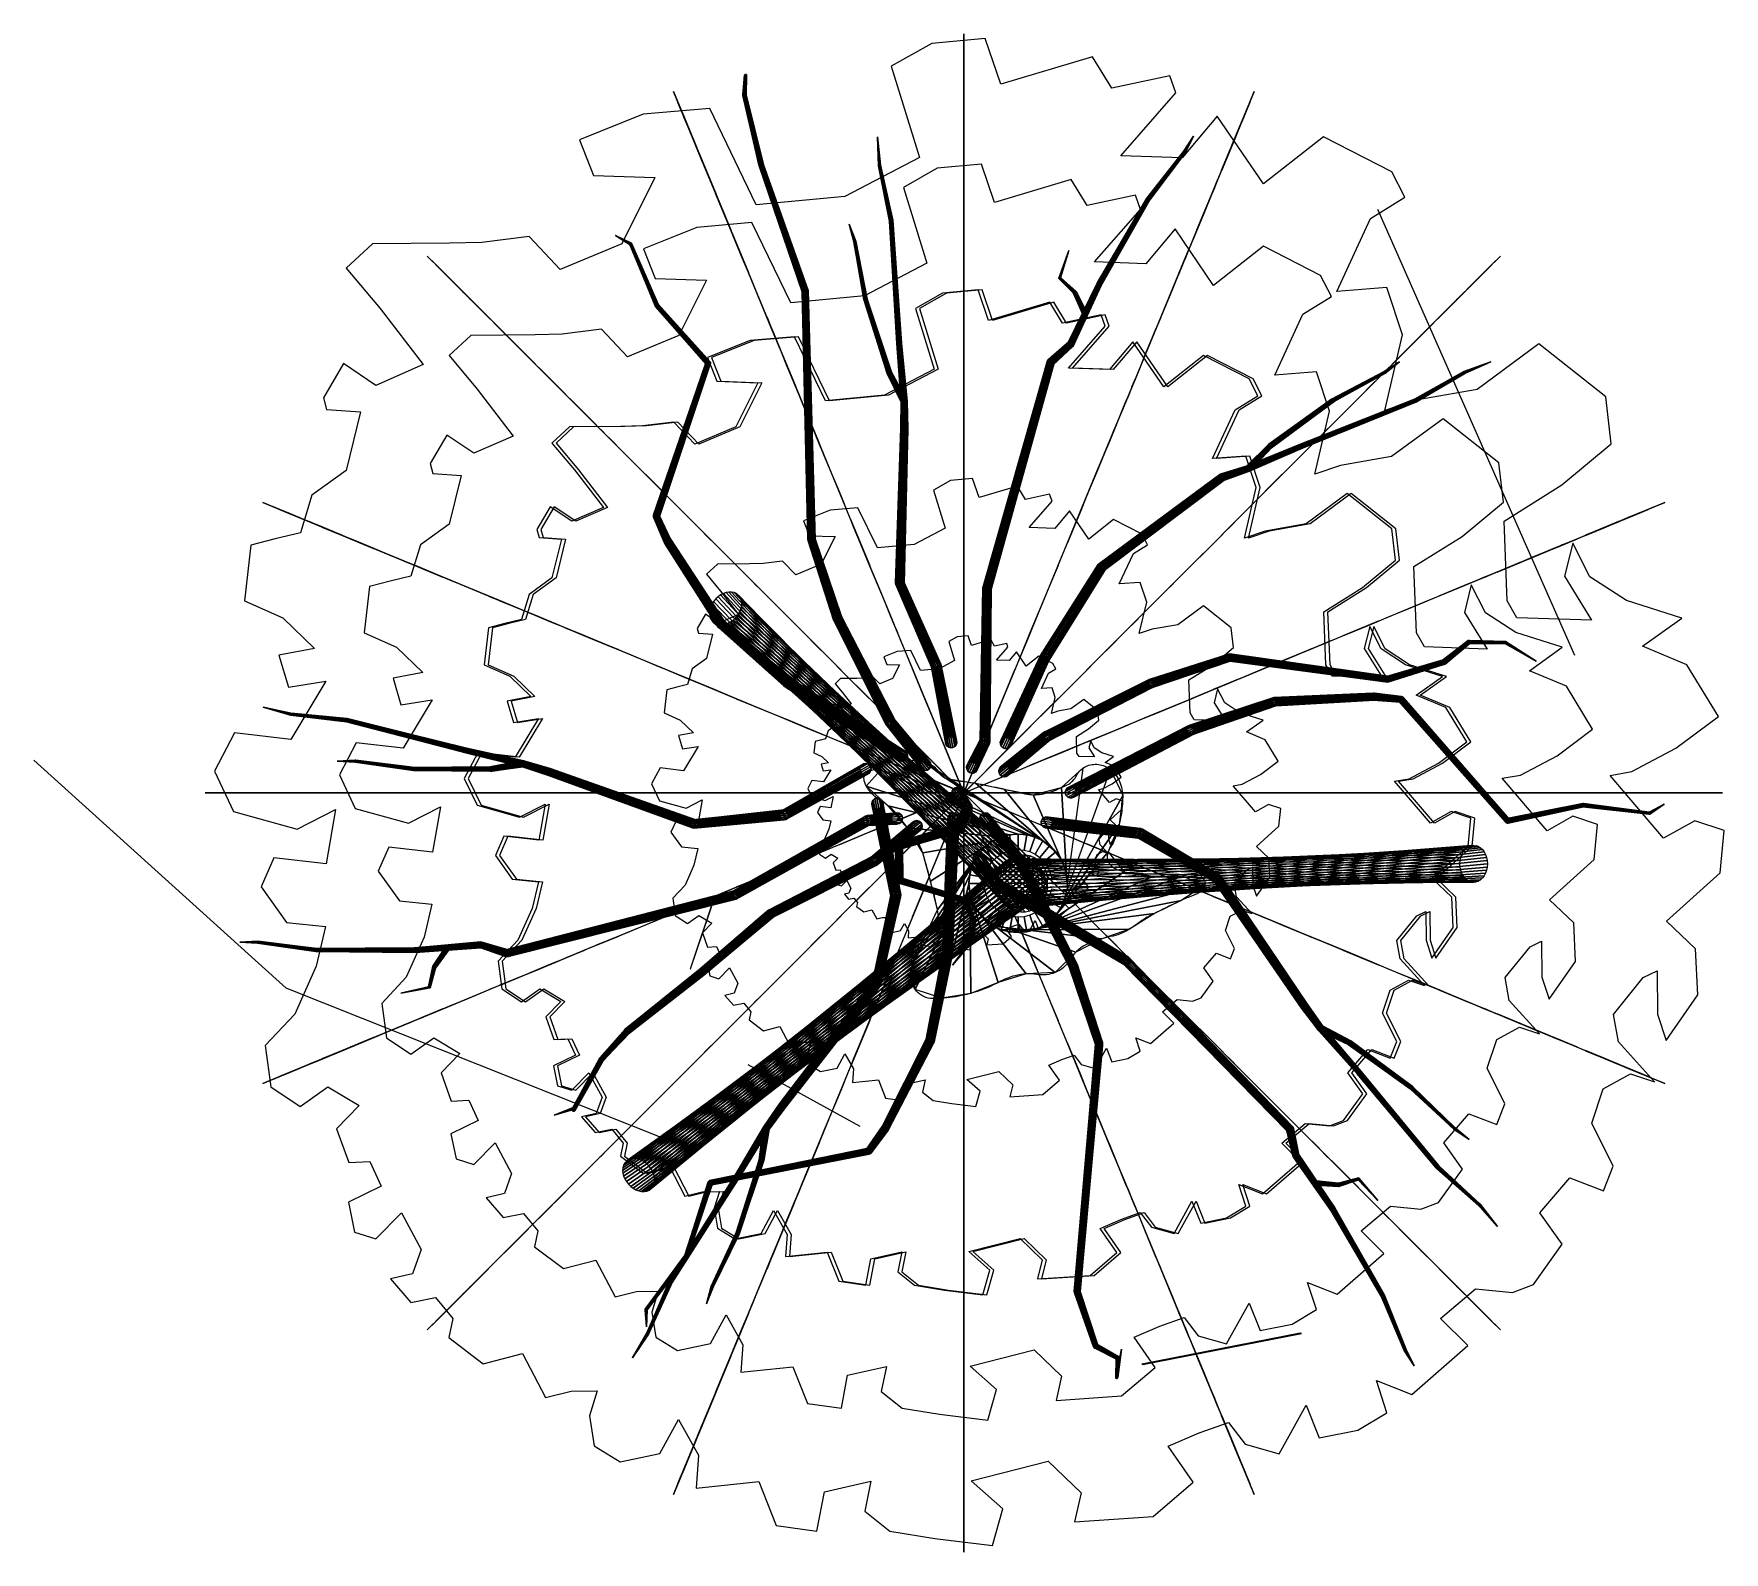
# Model space of a CAD drawing. Extents: x -0.115 to 0.112, y -0.1 to 0.104.
import ezdxf

# ---------------------------------------------------------------- set-up
doc = ezdxf.new("R2010")
doc.units = 0
doc.header["$MEASUREMENT"] = 0
doc.layers.get('0').update_dxf_attribs({"linetype": 'CONTINUOUS'})

msp = doc.modelspace()

# ---------------------------------------------------------------- linework, layer by layer
at = {"color": 10}
for p, q in [((0.09191, 0.02033, 0.19606), (0.06549, 0.08018, 0.19606)), ((-0.08104, -0.02425, 0.19812), (-0.11488, 0.0063, 0.21009)), ((-0.02959, -0.04473, 0.16262), (-0.08104, -0.02425, 0.19812))]:
    msp.add_line(p, q, dxfattribs=at)
at = {"color": 10, "extrusion": (1, 0, 0)}
msp.add_line((-0.004, -0.04282, 0.16799), (-0.01901, -0.03456, 0.27242), dxfattribs=at)
at = {"color": 10}
msp.add_lwpolyline([(0.02958, 0.00506, -0.117832), (0.03081, 0.00346, -0.109862), (0.03123, 0.00135, -0.036437), (0.03101, -0.00108, -0.034184), (0.03041, -0.00361, -0.070317), (0.02956, -0.0054, 0.121404), (0.02917, -0.0065, 0.105675), (0.02924, -0.00716, 0.10563), (0.02958, -0.00774, 0.11787), (0.03047, -0.00834, 0.050289), (0.03288, -0.00897, 0.018663), (0.03508, -0.00924, 0.01497), (0.03784, -0.00939, 0.087147), (0.03973, -0.0091, -0.118281), (0.04114, -0.00897, -0.325615), (0.04225, -0.01006, -0.326103), (0.04155, -0.01145, -0.032273), (0.04024, -0.01202, 0.027106), (0.03866, -0.01269, 0.002318), (0.03541, -0.01429, 0.008478), (0.03453, -0.01475, 0.036344), (0.03359, -0.01536, -0.022039), (0.03206, -0.0164, -0.092744), (0.02961, -0.01735, 0.069203), (0.02628, -0.01847, 0.147866), (0.02411, -0.02051, -0.172152), (0.02215, -0.02218, -0.132721), (0.01973, -0.02243, 0.108842), (0.01679, -0.02259, 0.053805), (0.01464, -0.02345, -0.040641), (0.01183, -0.02466, -0.081395), (0.00573, -0.02566, -0.221332), (0.00358, -0.02466, -0.079922), (0.00291, -0.02354, -0.108313), (0.00275, -0.02259, -0.048517), (0.00292, -0.02148, -0.02389), (0.00358, -0.01929, -0.137674), (0.00573, -0.01624, 0.264867), (0.00647, -0.01434, 0.017693), (0.00626, -0.01322, 0.00755), (0.00564, -0.01062, 0.004346), (0.00479, -0.00741, 0.010497), (0.0044, -0.00608, 0.070056), (0.00375, -0.00473, 0.023562), (0.0011, -0.00113, 0.090241), (-0.00129, 0.00092, -0.118501), (-0.00303, 0.00258, -0.08154), (-0.00344, 0.00355, -0.126697), (-0.00344, 0.00423, -0.215241), (-0.003, 0.00477, -0.116434), (-0.00179, 0.00506, -0.22855), (-0.00058, 0.00448, 0.214017), (0.00069, 0.00382, 0.07524), (0.00193, 0.00394, 0.190759), (0.00234, 0.00423, 0.274563), (0.00236, 0.00482, -0.2385), (0.00234, 0.00547, -0.087445), (0.00272, 0.00602, -0.110244), (0.00317, 0.0063, -0.136741), (0.00386, 0.00635, -0.06456), (0.00523, 0.00589, -0.144236), (0.00661, 0.00462, 0.201708), (0.00771, 0.00382, 0.026586), (0.00953, 0.00349, -0.015616), (0.01266, 0.003, -0.012911), (0.01588, 0.0023, 0.016293), (0.01844, 0.00176, 0.100723), (0.02061, 0.00181, 0.063874), (0.0238, 0.003, 0.158892), (0.02507, 0.00429, -0.171356), (0.02628, 0.00547, -0.140353), (0.02799, 0.00574, -0.14068)], format="xyb", close=True, dxfattribs=at)
msp.add_circle((0.0172, -0.01021, 0.02311), 0.0066, dxfattribs=at)
at = {"color": 3, "linetype": 'CONTINUOUS'}
for points, invisible_edges in [([(0.00563, 0.10245, 0.2419), (0.00018, 0.09937, 0.2419), (0.00395, 0.08716, 0.2419), (-0.00606, 0.08192, 0.2419)], 8), ([(0.0272, 0.10065, 0.2419), (0.01486, 0.09697, 0.2419), (0.01276, 0.1031, 0.2419), (0.00563, 0.10245, 0.2419)], 8), ([(0.00992, 0.1022, 0.21112), (0.00992, 0.10373, 0.2139), (0.00992, 0.10118, 0.21547), (0.00992, 0.0974, 0.21654)], 8), ([(0.00992, 0.10216, 0.20248), (0.00992, 0.09812, 0.20751), (0.00992, 0.09937, 0.20985), (0.00992, 0.1022, 0.21112)], 8), ([(0.00992, 0.0935, 0.20095), (0.00992, 0.09504, 0.20413), (0.00992, 0.09873, 0.20221), (0.00992, 0.10216, 0.20248)], 8), ([(0.00992, 0.09871, 0.23334), (0.00992, 0.10037, 0.23435), (0.00992, 0.10132, 0.2371), (0.00992, 0.10072, 0.23885)], 8), ([(0.00992, 0.10004, 0.24225), (0.00992, 0.09906, 0.24554), (0.00992, 0.10078, 0.25011), (0.00992, 0.09841, 0.2516)], 8), ([(0.00992, 0.10072, 0.23885), (0.00992, 0.09908, 0.23887), (0.00992, 0.09846, 0.24035), (0.00992, 0.10004, 0.24225)], 8), ([(0.00992, 0.10006, 0.22533), (0.00992, 0.1005, 0.22789), (0.00992, 0.09604, 0.23435), (0.00992, 0.09871, 0.23334)], 8), ([(0.00992, 0.0974, 0.21654), (0.00992, 0.09486, 0.21862), (0.00992, 0.09775, 0.22561), (0.00992, 0.10006, 0.22533)], 8), ([(0.03836, 0.09582, 0.2419), (0.03755, 0.09811, 0.2419), (0.02977, 0.09643, 0.2419), (0.0272, 0.10065, 0.2419)], 8), ([(0.00992, 0.09841, 0.2516), (0.00992, 0.09774, 0.25581), (0.00992, 0.09358, 0.26047), (0.00992, 0.0923, 0.2651)], 8), ([(0.00992, 0.0923, 0.2651), (0.00992, 0.09533, 0.26451), (0.00992, 0.09785, 0.26575), (0.00992, 0.09666, 0.26915)], 8), ([(-0.02846, 0.09457, 0.21112), (-0.02905, 0.09598, 0.2139), (-0.02807, 0.09362, 0.21547), (-0.02662, 0.09013, 0.21654)], 8), ([(0.00992, 0.09383, 0.2821), (0.00992, 0.0956, 0.28464), (0.00992, 0.097, 0.28836), (0.00992, 0.09351, 0.2901)], 8), ([(0.00992, 0.09221, 0.18409), (0.00992, 0.09307, 0.18736), (0.00992, 0.09696, 0.18711), (0.00992, 0.09658, 0.18937)], 8), ([(0.00992, 0.09666, 0.26915), (0.00992, 0.0937, 0.27113), (0.00992, 0.09552, 0.27767), (0.00992, 0.09383, 0.2821)], 8), ([(0.00992, 0.09658, 0.18937), (0.00992, 0.09422, 0.19017), (0.00992, 0.09569, 0.19165), (0.00992, 0.09542, 0.19462)], 8), ([(0.00992, 0.09542, 0.19462), (0.00992, 0.09213, 0.1954), (0.00992, 0.09489, 0.19901), (0.00992, 0.0935, 0.20095)], 8), ([(0.04393, 0.09269, 0.2419), (0.03919, 0.0871, 0.2419), (0.03097, 0.08738, 0.2419), (0.03836, 0.09582, 0.2419)], 8), ([(0.0483, 0.09457, 0.21112), (0.04888, 0.09598, 0.2139), (0.04791, 0.09362, 0.21547), (0.04646, 0.09013, 0.21654)], 8), ([(-0.00606, 0.08192, 0.2419), (-0.01795, 0.0808, 0.2419), (-0.02419, 0.09371, 0.2419), (-0.0331, 0.09293, 0.2419)], 8), ([(-0.02845, 0.09453, 0.20248), (-0.0269, 0.09079, 0.20751), (-0.02738, 0.09195, 0.20985), (-0.02846, 0.09457, 0.21112)], 8), ([(-0.02513, 0.08653, 0.20095), (-0.02572, 0.08795, 0.20413), (-0.02713, 0.09136, 0.20221), (-0.02845, 0.09453, 0.20248)], 8), ([(-0.02713, 0.09135, 0.23334), (-0.02776, 0.09287, 0.23435), (-0.02813, 0.09375, 0.2371), (-0.0279, 0.0932, 0.23885)], 8), ([(-0.02764, 0.09257, 0.24225), (-0.02726, 0.09166, 0.24554), (-0.02792, 0.09326, 0.25011), (-0.02701, 0.09106, 0.2516)], 8), ([(-0.0279, 0.0932, 0.23885), (-0.02727, 0.09169, 0.23887), (-0.02703, 0.09111, 0.24035), (-0.02764, 0.09257, 0.24225)], 8), ([(0.00992, 0.09243, 0.29504), (0.00992, 0.0946, 0.29573), (0.00992, 0.09513, 0.29767), (0.00992, 0.09288, 0.29821)], 8), ([(0.00992, 0.09351, 0.2901), (0.00992, 0.09501, 0.29234), (0.00992, 0.09242, 0.2936), (0.00992, 0.09243, 0.29504)], 8), ([(0.00992, 0.08979, 0.18175), (0.00992, 0.09362, 0.1812), (0.00992, 0.09374, 0.18264), (0.00992, 0.09221, 0.18409)], 8), ([(0.04497, 0.08653, 0.20095), (0.04556, 0.08795, 0.20413), (0.04697, 0.09136, 0.20221), (0.04828, 0.09453, 0.20248)], 8), ([(0.04828, 0.09453, 0.20248), (0.04673, 0.09079, 0.20751), (0.04722, 0.09195, 0.20985), (0.0483, 0.09457, 0.21112)], 8), ([(0.04747, 0.09257, 0.24225), (0.04709, 0.09166, 0.24554), (0.04775, 0.09326, 0.25011), (0.04685, 0.09106, 0.2516)], 8), ([(0.04773, 0.0932, 0.23885), (0.0471, 0.09169, 0.23887), (0.04687, 0.09111, 0.24035), (0.04747, 0.09257, 0.24225)], 8), ([(0.04696, 0.09135, 0.23334), (0.0476, 0.09287, 0.23435), (0.04796, 0.09375, 0.2371), (0.04773, 0.0932, 0.23885)], 8), ([(-0.0331, 0.09293, 0.2419), (-0.04167, 0.08951, 0.2419), (-0.03977, 0.08473, 0.2419), (-0.03153, 0.08446, 0.2419)], 8), ([(-0.02764, 0.09259, 0.22533), (-0.02781, 0.09299, 0.22789), (-0.0261, 0.08887, 0.23435), (-0.02713, 0.09135, 0.23334)], 8), ([(-0.02662, 0.09013, 0.21654), (-0.02565, 0.08778, 0.21862), (-0.02676, 0.09046, 0.22561), (-0.02764, 0.09259, 0.22533)], 8), ([(-0.02701, 0.09106, 0.2516), (-0.02675, 0.09044, 0.25581), (-0.02516, 0.08661, 0.26047), (-0.02467, 0.08542, 0.2651)], 8), ([(0.00992, 0.09288, 0.29821), (0.00992, 0.0894, 0.29866), (0.00992, 0.08882, 0.30247), (0.00992, 0.08866, 0.30595)], 8), ([(0.00992, 0.08812, 0.17321), (0.00992, 0.09102, 0.17775), (0.00992, 0.08746, 0.18076), (0.00992, 0.08979, 0.18175)], 8), ([(0.06735, 0.08522, 0.2419), (0.05816, 0.08991, 0.2419), (0.05013, 0.08361, 0.2419), (0.04393, 0.09269, 0.2419)], 8), ([(0.04685, 0.09106, 0.2516), (0.04659, 0.09044, 0.25581), (0.045, 0.08661, 0.26047), (0.04451, 0.08542, 0.2651)], 8), ([(0.04646, 0.09013, 0.21654), (0.04549, 0.08778, 0.21862), (0.0466, 0.09046, 0.22561), (0.04748, 0.09259, 0.22533)], 8), ([(0.04748, 0.09259, 0.22533), (0.04765, 0.09299, 0.22789), (0.04594, 0.08887, 0.23435), (0.04696, 0.09135, 0.23334)], 8), ([(-0.02467, 0.08542, 0.2651), (-0.02583, 0.08822, 0.26451), (-0.0268, 0.09055, 0.26575), (-0.02634, 0.08944, 0.26915)], 8), ([(-0.02526, 0.08683, 0.2821), (-0.02594, 0.08847, 0.28464), (-0.02647, 0.08976, 0.28836), (-0.02514, 0.08653, 0.2901)], 8), ([(-0.02464, 0.08534, 0.18409), (-0.02497, 0.08613, 0.18736), (-0.02646, 0.08973, 0.18711), (-0.02631, 0.08937, 0.18937)], 8), ([(-0.02634, 0.08944, 0.26915), (-0.02521, 0.08672, 0.27113), (-0.02591, 0.0884, 0.27767), (-0.02526, 0.08683, 0.2821)], 8), ([(-0.02631, 0.08937, 0.18937), (-0.02541, 0.0872, 0.19017), (-0.02597, 0.08855, 0.19165), (-0.02587, 0.0883, 0.19462)], 8), ([(0.00992, 0.08987, 0.16689), (0.00992, 0.08764, 0.16917), (0.00992, 0.08696, 0.17277), (0.00992, 0.08812, 0.17321)], 8), ([(0.00992, 0.08264, 0.16242), (0.00992, 0.08313, 0.16577), (0.00992, 0.08859, 0.16517), (0.00992, 0.08987, 0.16689)], 8), ([(0.00992, 0.08751, 0.31283), (0.00992, 0.08899, 0.31389), (0.00992, 0.08735, 0.31714), (0.00992, 0.08442, 0.32056)], 8), ([(0.00992, 0.08866, 0.30595), (0.00992, 0.08613, 0.30885), (0.00992, 0.08365, 0.31485), (0.00992, 0.08751, 0.31283)], 8), ([(0.04448, 0.08534, 0.18409), (0.0448, 0.08613, 0.18736), (0.04629, 0.08973, 0.18711), (0.04615, 0.08937, 0.18937)], 8), ([(0.04451, 0.08542, 0.2651), (0.04567, 0.08822, 0.26451), (0.04663, 0.09055, 0.26575), (0.04618, 0.08944, 0.26915)], 8), ([(0.04509, 0.08683, 0.2821), (0.04577, 0.08847, 0.28464), (0.04631, 0.08976, 0.28836), (0.04497, 0.08653, 0.2901)], 8), ([(0.04618, 0.08944, 0.26915), (0.04505, 0.08672, 0.27113), (0.04574, 0.0884, 0.27767), (0.04509, 0.08683, 0.2821)], 8), ([(0.04615, 0.08937, 0.18937), (0.04524, 0.0872, 0.19017), (0.04581, 0.08855, 0.19165), (0.0457, 0.0883, 0.19462)], 8), ([(-0.02587, 0.0883, 0.19462), (-0.02461, 0.08527, 0.1954), (-0.02566, 0.08781, 0.19901), (-0.02513, 0.08653, 0.20095)], 8), ([(-0.02472, 0.08554, 0.29504), (-0.02555, 0.08754, 0.29573), (-0.02576, 0.08803, 0.29767), (-0.0249, 0.08596, 0.29821)], 8), ([(-0.02514, 0.08653, 0.2901), (-0.02571, 0.08792, 0.29234), (-0.02472, 0.08553, 0.2936), (-0.02472, 0.08554, 0.29504)], 8), ([(-0.02371, 0.0831, 0.18175), (-0.02518, 0.08664, 0.1812), (-0.02522, 0.08675, 0.18264), (-0.02464, 0.08534, 0.18409)], 8), ([(0.02432, 0.08419, 0.19906), (0.01403, 0.08112, 0.19906), (0.01229, 0.08624, 0.19906), (0.00635, 0.0857, 0.19906)], 8), ([(0.02432, 0.08419, 0.2979), (0.01403, 0.08112, 0.2979), (0.01229, 0.08624, 0.2979), (0.00635, 0.0857, 0.2979)], 8), ([(0.00992, 0.0861, 0.15053), (0.00992, 0.08805, 0.15242), (0.00992, 0.08455, 0.15875), (0.00992, 0.08647, 0.16021)], 8), ([(0.00992, 0.08647, 0.16021), (0.00992, 0.087, 0.16256), (0.00992, 0.08522, 0.16428), (0.00992, 0.08264, 0.16242)], 8), ([(0.04355, 0.0831, 0.18175), (0.04501, 0.08664, 0.1812), (0.04506, 0.08675, 0.18264), (0.04448, 0.08534, 0.18409)], 8), ([(0.0457, 0.0883, 0.19462), (0.04445, 0.08527, 0.1954), (0.0455, 0.08781, 0.19901), (0.04497, 0.08653, 0.20095)], 8), ([(0.04497, 0.08653, 0.2901), (0.04554, 0.08792, 0.29234), (0.04455, 0.08553, 0.2936), (0.04456, 0.08554, 0.29504)], 8), ([(0.04456, 0.08554, 0.29504), (0.04539, 0.08754, 0.29573), (0.04559, 0.08803, 0.29767), (0.04473, 0.08596, 0.29821)], 8), ([(-0.03153, 0.08446, 0.2419), (-0.03599, 0.07554, 0.2419), (-0.04425, 0.07211, 0.2419), (-0.04843, 0.07653, 0.2419)], 8), ([(-0.0249, 0.08596, 0.29821), (-0.02356, 0.08274, 0.29866), (-0.02334, 0.08221, 0.30247), (-0.02328, 0.08206, 0.30595)], 8), ([(-0.02307, 0.08156, 0.17321), (-0.02419, 0.08424, 0.17775), (-0.02282, 0.08095, 0.18076), (-0.02371, 0.0831, 0.18175)], 8), ([(0.00635, 0.0857, 0.19906), (0.0018, 0.08312, 0.19906), (0.00495, 0.07295, 0.19906), (-0.0034, 0.06858, 0.19906)], 8), ([(0.00635, 0.0857, 0.2979), (0.0018, 0.08312, 0.2979), (0.00495, 0.07295, 0.2979), (-0.0034, 0.06858, 0.2979)], 8), ([(0.00992, 0.07978, 0.14506), (0.00992, 0.08094, 0.14792), (0.00992, 0.07934, 0.15204), (0.00992, 0.0861, 0.15053)], 8), ([(0.00992, 0.08442, 0.32056), (0.00992, 0.08201, 0.32056), (0.00992, 0.07747, 0.32289), (0.00992, 0.07903, 0.32533)], 8), ([(0.03362, 0.08017, 0.19906), (0.03295, 0.08208, 0.19906), (0.02646, 0.08068, 0.19906), (0.02432, 0.08419, 0.19906)], 8), ([(0.03362, 0.08017, 0.2979), (0.03295, 0.08208, 0.2979), (0.02646, 0.08068, 0.2979), (0.02432, 0.08419, 0.2979)], 8), ([(0.04291, 0.08156, 0.17321), (0.04402, 0.08424, 0.17775), (0.04266, 0.08095, 0.18076), (0.04355, 0.0831, 0.18175)], 8), ([(0.04473, 0.08596, 0.29821), (0.0434, 0.08274, 0.29866), (0.04318, 0.08221, 0.30247), (0.04312, 0.08206, 0.30595)], 8), ([(0.05997, 0.06917, 0.2419), (0.0645, 0.07898, 0.2419), (0.06909, 0.08182, 0.2419), (0.06735, 0.08522, 0.2419)], 8), ([(-0.02374, 0.08317, 0.16689), (-0.02289, 0.08111, 0.16917), (-0.02263, 0.08049, 0.17277), (-0.02307, 0.08156, 0.17321)], 8), ([(-0.02097, 0.07649, 0.16242), (-0.02117, 0.07695, 0.16577), (-0.02326, 0.082, 0.16517), (-0.02374, 0.08317, 0.16689)], 8), ([(-0.02284, 0.08099, 0.31283), (-0.0234, 0.08236, 0.31389), (-0.02278, 0.08085, 0.31714), (-0.02166, 0.07814, 0.32056)], 8), ([(-0.02328, 0.08206, 0.30595), (-0.02231, 0.07972, 0.30885), (-0.02136, 0.07743, 0.31485), (-0.02284, 0.08099, 0.31283)], 8), ([(0.00992, 0.07903, 0.32533), (0.00992, 0.08088, 0.32541), (0.00992, 0.08265, 0.32724), (0.00992, 0.08039, 0.32768)], 8), ([(0.04081, 0.07649, 0.16242), (0.041, 0.07695, 0.16577), (0.04309, 0.082, 0.16517), (0.04358, 0.08317, 0.16689)], 8), ([(0.04312, 0.08206, 0.30595), (0.04215, 0.07972, 0.30885), (0.0412, 0.07743, 0.31485), (0.04267, 0.08099, 0.31283)], 8), ([(0.04267, 0.08099, 0.31283), (0.04324, 0.08236, 0.31389), (0.04261, 0.08085, 0.31714), (0.04149, 0.07814, 0.32056)], 8), ([(0.04358, 0.08317, 0.16689), (0.04272, 0.08111, 0.16917), (0.04247, 0.08049, 0.17277), (0.04291, 0.08156, 0.17321)], 8), ([(-0.0223, 0.07969, 0.15053), (-0.02305, 0.0815, 0.15242), (-0.02171, 0.07826, 0.15875), (-0.02244, 0.08004, 0.16021)], 8), ([(-0.02244, 0.08004, 0.16021), (-0.02264, 0.08052, 0.16256), (-0.02197, 0.07888, 0.16428), (-0.02097, 0.07649, 0.16242)], 8), ([(-0.01988, 0.07385, 0.14506), (-0.02033, 0.07492, 0.14792), (-0.01972, 0.07345, 0.15204), (-0.0223, 0.07969, 0.15053)], 8), ([(0.00992, 0.08039, 0.32768), (0.00992, 0.07705, 0.3313), (0.00992, 0.07719, 0.33427), (0.00992, 0.07628, 0.33572)], 8), ([(0.00992, 0.06588, 0.14657), (0.00992, 0.06942, 0.14698), (0.00992, 0.0738, 0.14429), (0.00992, 0.07978, 0.14506)], 8), ([(0.03826, 0.07756, 0.19906), (0.03432, 0.0729, 0.19906), (0.02746, 0.07313, 0.19906), (0.03362, 0.08017, 0.19906)], 8), ([(0.03826, 0.07756, 0.2979), (0.03432, 0.0729, 0.2979), (0.02746, 0.07313, 0.2979), (0.03362, 0.08017, 0.2979)], 8), ([(0.03972, 0.07385, 0.14506), (0.04016, 0.07492, 0.14792), (0.03955, 0.07345, 0.15204), (0.04213, 0.07969, 0.15053)], 8), ([(0.04228, 0.08004, 0.16021), (0.04248, 0.08052, 0.16256), (0.0418, 0.07888, 0.16428), (0.04081, 0.07649, 0.16242)], 8), ([(0.04213, 0.07969, 0.15053), (0.04288, 0.0815, 0.15242), (0.04154, 0.07826, 0.15875), (0.04228, 0.08004, 0.16021)], 8), ([(-0.02593, 0.07776, 0.19906), (-0.03308, 0.07491, 0.19906), (-0.03149, 0.07093, 0.19906), (-0.02462, 0.0707, 0.19906)], 8), ([(-0.02593, 0.07776, 0.2979), (-0.03308, 0.07491, 0.2979), (-0.03149, 0.07093, 0.2979), (-0.02462, 0.0707, 0.2979)], 8), ([(-0.0034, 0.06858, 0.19906), (-0.01331, 0.06765, 0.19906), (-0.01851, 0.07841, 0.19906), (-0.02593, 0.07776, 0.19906)], 8), ([(-0.0034, 0.06858, 0.2979), (-0.01331, 0.06765, 0.2979), (-0.01851, 0.07841, 0.2979), (-0.02593, 0.07776, 0.2979)], 8), ([(-0.02166, 0.07814, 0.32056), (-0.02074, 0.07591, 0.32056), (-0.019, 0.07172, 0.32289), (-0.0196, 0.07316, 0.32533)], 8), ([(0.05777, 0.07133, 0.19906), (0.05012, 0.07525, 0.19906), (0.04343, 0.06999, 0.19906), (0.03826, 0.07756, 0.19906)], 8), ([(0.05777, 0.07133, 0.2979), (0.05012, 0.07525, 0.2979), (0.04343, 0.06999, 0.2979), (0.03826, 0.07756, 0.2979)], 8), ([(0.04149, 0.07814, 0.32056), (0.04057, 0.07591, 0.32056), (0.03883, 0.07172, 0.32289), (0.03943, 0.07316, 0.32533)], 8), ([(-0.06945, 0.07554, 0.2419), (-0.07298, 0.0723, 0.2419), (-0.06842, 0.0669, 0.2419), (-0.06263, 0.05936, 0.2419)], 8), ([(-0.04843, 0.07653, 0.2419), (-0.05474, 0.07574, 0.2419), (-0.05911, 0.07566, 0.2419), (-0.06945, 0.07554, 0.2419)], 8), ([(-0.0196, 0.07316, 0.32533), (-0.0203, 0.07487, 0.32541), (-0.02098, 0.0765, 0.32724), (-0.02012, 0.07442, 0.32768)], 8), ([(0.00992, 0.07628, 0.33572), (0.00992, 0.07506, 0.33635), (0.00992, 0.07099, 0.33916), (0.00992, 0.07082, 0.34255)], 8), ([(0.03943, 0.07316, 0.32533), (0.04014, 0.07487, 0.32541), (0.04081, 0.0765, 0.32724), (0.03995, 0.07442, 0.32768)], 8), ([(-0.061, 0.07283, 0.21112), (-0.06208, 0.0739, 0.2139), (-0.06028, 0.0721, 0.21547), (-0.0576, 0.06943, 0.21654)], 8), ([(-0.06097, 0.0728, 0.20248), (-0.05811, 0.06994, 0.20751), (-0.059, 0.07083, 0.20985), (-0.061, 0.07283, 0.21112)], 8), ([(-0.05485, 0.06668, 0.20095), (-0.05593, 0.06776, 0.20413), (-0.05854, 0.07037, 0.20221), (-0.06097, 0.0728, 0.20248)], 8), ([(-0.02012, 0.07442, 0.32768), (-0.01884, 0.07133, 0.3313), (-0.01889, 0.07146, 0.33427), (-0.01854, 0.07062, 0.33572)], 8), ([(-0.01456, 0.06101, 0.14657), (-0.01592, 0.06428, 0.14698), (-0.01759, 0.06832, 0.14429), (-0.01988, 0.07385, 0.14506)], 8), ([(0.0344, 0.06101, 0.14657), (0.03575, 0.06428, 0.14698), (0.03743, 0.06832, 0.14429), (0.03972, 0.07385, 0.14506)], 8), ([(0.03995, 0.07442, 0.32768), (0.03867, 0.07133, 0.3313), (0.03873, 0.07146, 0.33427), (0.03838, 0.07062, 0.33572)], 8), ([(0.07469, 0.06668, 0.20095), (0.07577, 0.06776, 0.20413), (0.07838, 0.07037, 0.20221), (0.08081, 0.0728, 0.20248)], 8), ([(0.08083, 0.07283, 0.21112), (0.08191, 0.0739, 0.2139), (0.08011, 0.0721, 0.21547), (0.07744, 0.06943, 0.21654)], 8), ([(0.08081, 0.0728, 0.20248), (0.07795, 0.06994, 0.20751), (0.07884, 0.07083, 0.20985), (0.08083, 0.07283, 0.21112)], 8), ([(-0.05853, 0.07036, 0.23334), (-0.0597, 0.07153, 0.23435), (-0.06038, 0.0722, 0.2371), (-0.05996, 0.07178, 0.23885)], 8), ([(-0.05947, 0.0713, 0.24225), (-0.05878, 0.0706, 0.24554), (-0.06, 0.07182, 0.25011), (-0.05832, 0.07014, 0.2516)], 8), ([(-0.05996, 0.07178, 0.23885), (-0.0588, 0.07062, 0.23887), (-0.05836, 0.07018, 0.24035), (-0.05947, 0.0713, 0.24225)], 8), ([(-0.05949, 0.07131, 0.22533), (-0.0598, 0.07162, 0.22789), (-0.05664, 0.06847, 0.23435), (-0.05853, 0.07036, 0.23334)], 8), ([(-0.0576, 0.06943, 0.21654), (-0.05581, 0.06763, 0.21862), (-0.05785, 0.06968, 0.22561), (-0.05949, 0.07131, 0.22533)], 8), ([(-0.02462, 0.0707, 0.19906), (-0.02834, 0.06327, 0.19906), (-0.03522, 0.06041, 0.19906), (-0.03871, 0.0641, 0.19906)], 8), ([(-0.02462, 0.0707, 0.2979), (-0.02834, 0.06327, 0.2979), (-0.03522, 0.06041, 0.2979), (-0.03871, 0.0641, 0.2979)], 8), ([(-0.01854, 0.07062, 0.33572), (-0.01807, 0.06949, 0.33635), (-0.01652, 0.06573, 0.33916), (-0.01645, 0.06557, 0.34255)], 8), ([(0.00992, 0.07082, 0.34255), (0.00992, 0.06951, 0.34431), (0.00992, 0.06644, 0.34485), (0.00992, 0.06936, 0.34985)], 8), ([(0.03838, 0.07062, 0.33572), (0.03791, 0.06949, 0.33635), (0.03635, 0.06573, 0.33916), (0.03629, 0.06557, 0.34255)], 8), ([(0.05163, 0.05796, 0.19906), (0.0554, 0.06613, 0.19906), (0.05923, 0.0685, 0.19906), (0.05777, 0.07133, 0.19906)], 8), ([(0.05163, 0.05796, 0.2979), (0.0554, 0.06613, 0.2979), (0.05923, 0.0685, 0.2979), (0.05777, 0.07133, 0.2979)], 8), ([(0.07744, 0.06943, 0.21654), (0.07564, 0.06763, 0.21862), (0.07769, 0.06968, 0.22561), (0.07932, 0.07131, 0.22533)], 8), ([(0.07932, 0.07131, 0.22533), (0.07963, 0.07162, 0.22789), (0.07648, 0.06847, 0.23435), (0.07837, 0.07036, 0.23334)], 8), ([(0.07931, 0.0713, 0.24225), (0.07861, 0.0706, 0.24554), (0.07983, 0.07182, 0.25011), (0.07815, 0.07014, 0.2516)], 8), ([(0.07979, 0.07178, 0.23885), (0.07863, 0.07062, 0.23887), (0.07819, 0.07018, 0.24035), (0.07931, 0.0713, 0.24225)], 8), ([(0.07837, 0.07036, 0.23334), (0.07954, 0.07153, 0.23435), (0.08021, 0.0722, 0.2371), (0.07979, 0.07178, 0.23885)], 8), ([(-0.05832, 0.07014, 0.2516), (-0.05784, 0.06967, 0.25581), (-0.05491, 0.06673, 0.26047), (-0.054, 0.06583, 0.2651)], 8), ([(-0.054, 0.06583, 0.2651), (-0.05614, 0.06797, 0.26451), (-0.05792, 0.06975, 0.26575), (-0.05708, 0.06891, 0.26915)], 8), ([(-0.05508, 0.06691, 0.2821), (-0.05633, 0.06816, 0.28464), (-0.05732, 0.06915, 0.28836), (-0.05485, 0.06668, 0.2901)], 8), ([(-0.05394, 0.06576, 0.18409), (-0.05454, 0.06637, 0.18736), (-0.0573, 0.06912, 0.18711), (-0.05702, 0.06885, 0.18937)], 8), ([(-0.05708, 0.06891, 0.26915), (-0.05499, 0.06682, 0.27113), (-0.05628, 0.0681, 0.27767), (-0.05508, 0.06691, 0.2821)], 8), ([(-0.05702, 0.06885, 0.18937), (-0.05536, 0.06718, 0.19017), (-0.0564, 0.06822, 0.19165), (-0.0562, 0.06803, 0.19462)], 8), ([(0.00706, 0.06894, 0.34074), (0.00343, 0.06688, 0.34074), (0.00594, 0.05874, 0.34074), (-0.00073, 0.05525, 0.34074)], 8), ([(0.0076, 0.06894, 0.16044), (0.00397, 0.06688, 0.16044), (0.00648, 0.05874, 0.16044), (-0.00019, 0.05525, 0.16044)], 8), ([(0.02144, 0.06773, 0.34074), (0.01321, 0.06528, 0.34074), (0.01182, 0.06937, 0.34074), (0.00706, 0.06894, 0.34074)], 8), ([(0.02198, 0.06773, 0.16044), (0.01375, 0.06528, 0.16044), (0.01236, 0.06937, 0.16044), (0.0076, 0.06894, 0.16044)], 8), ([(0.00992, 0.06936, 0.34985), (0.00992, 0.06929, 0.35262), (0.00992, 0.0655, 0.35297), (0.00992, 0.06194, 0.35506)], 8), ([(0.06642, 0.0532, 0.2419), (0.06879, 0.06334, 0.2419), (0.06669, 0.06969, 0.2419), (0.05997, 0.06917, 0.2419)], 8), ([(0.07377, 0.06576, 0.18409), (0.07438, 0.06637, 0.18736), (0.07713, 0.06912, 0.18711), (0.07686, 0.06885, 0.18937)], 8), ([(0.07815, 0.07014, 0.2516), (0.07768, 0.06967, 0.25581), (0.07474, 0.06673, 0.26047), (0.07384, 0.06583, 0.2651)], 8), ([(0.07384, 0.06583, 0.2651), (0.07598, 0.06797, 0.26451), (0.07776, 0.06975, 0.26575), (0.07691, 0.06891, 0.26915)], 8), ([(0.07491, 0.06691, 0.2821), (0.07617, 0.06816, 0.28464), (0.07715, 0.06915, 0.28836), (0.07469, 0.06668, 0.2901)], 8), ([(0.07691, 0.06891, 0.26915), (0.07483, 0.06682, 0.27113), (0.07611, 0.0681, 0.27767), (0.07491, 0.06691, 0.2821)], 8), ([(0.07686, 0.06885, 0.18937), (0.07519, 0.06718, 0.19017), (0.07623, 0.06822, 0.19165), (0.07604, 0.06803, 0.19462)], 8), ([(-0.0562, 0.06803, 0.19462), (-0.05388, 0.06571, 0.1954), (-0.05583, 0.06765, 0.19901), (-0.05485, 0.06668, 0.20095)], 8), ([(-0.05409, 0.06592, 0.29504), (-0.05562, 0.06745, 0.29573), (-0.056, 0.06783, 0.29767), (-0.05441, 0.06624, 0.29821)], 8), ([(-0.05485, 0.06668, 0.2901), (-0.05591, 0.06774, 0.29234), (-0.05408, 0.06591, 0.2936), (-0.05409, 0.06592, 0.29504)], 8), ([(-0.05222, 0.06405, 0.18175), (-0.05493, 0.06676, 0.1812), (-0.05501, 0.06684, 0.18264), (-0.05394, 0.06576, 0.18409)], 8), ([(-0.05441, 0.06624, 0.29821), (-0.05195, 0.06377, 0.29866), (-0.05154, 0.06337, 0.30247), (-0.05142, 0.06325, 0.30595)], 8), ([(0.00992, 0.05729, 0.14347), (0.00992, 0.06089, 0.14199), (0.00992, 0.06394, 0.1445), (0.00992, 0.06588, 0.14657)], 8), ([(0.02888, 0.06452, 0.34074), (0.02834, 0.06604, 0.34074), (0.02315, 0.06492, 0.34074), (0.02144, 0.06773, 0.34074)], 8), ([(0.02942, 0.06452, 0.16044), (0.02888, 0.06604, 0.16044), (0.02369, 0.06492, 0.16044), (0.02198, 0.06773, 0.16044)], 8), ([(0.07424, 0.06624, 0.29821), (0.07178, 0.06377, 0.29866), (0.07137, 0.06337, 0.30247), (0.07126, 0.06325, 0.30595)], 8), ([(0.07206, 0.06405, 0.18175), (0.07476, 0.06676, 0.1812), (0.07485, 0.06684, 0.18264), (0.07377, 0.06576, 0.18409)], 8), ([(0.07604, 0.06803, 0.19462), (0.07372, 0.06571, 0.1954), (0.07566, 0.06765, 0.19901), (0.07469, 0.06668, 0.20095)], 8), ([(0.07469, 0.06668, 0.2901), (0.07575, 0.06774, 0.29234), (0.07392, 0.06591, 0.2936), (0.07393, 0.06592, 0.29504)], 8), ([(0.07393, 0.06592, 0.29504), (0.07546, 0.06745, 0.29573), (0.07583, 0.06783, 0.29767), (0.07424, 0.06624, 0.29821)], 8), ([(-0.03871, 0.0641, 0.19906), (-0.04397, 0.06344, 0.19906), (-0.04761, 0.06337, 0.19906), (-0.05622, 0.06327, 0.19906)], 8), ([(-0.03871, 0.0641, 0.2979), (-0.04397, 0.06344, 0.2979), (-0.04761, 0.06337, 0.2979), (-0.05622, 0.06327, 0.2979)], 8), ([(-0.05104, 0.06287, 0.17321), (-0.0531, 0.06492, 0.17775), (-0.05058, 0.0624, 0.18076), (-0.05222, 0.06405, 0.18175)], 8), ([(-0.05228, 0.06411, 0.16689), (-0.0507, 0.06253, 0.16917), (-0.05022, 0.06205, 0.17277), (-0.05104, 0.06287, 0.17321)], 8), ([(-0.04716, 0.05899, 0.16242), (-0.04752, 0.05934, 0.16577), (-0.05138, 0.0632, 0.16517), (-0.05228, 0.06411, 0.16689)], 8), ([(-0.01645, 0.06557, 0.34255), (-0.01595, 0.06436, 0.34431), (-0.01478, 0.06152, 0.34485), (-0.0159, 0.06423, 0.34985)], 8), ([(-0.0159, 0.06423, 0.34985), (-0.01587, 0.06416, 0.35262), (-0.01442, 0.06066, 0.35297), (-0.01305, 0.05737, 0.35506)], 8), ([(0.03259, 0.06243, 0.34074), (0.02944, 0.0587, 0.34074), (0.02395, 0.05889, 0.34074), (0.02888, 0.06452, 0.34074)], 8), ([(0.03313, 0.06243, 0.16044), (0.02997, 0.0587, 0.16044), (0.02449, 0.05889, 0.16044), (0.02942, 0.06452, 0.16044)], 8), ([(0.03573, 0.06423, 0.34985), (0.0357, 0.06416, 0.35262), (0.03425, 0.06066, 0.35297), (0.03289, 0.05737, 0.35506)], 8), ([(0.03629, 0.06557, 0.34255), (0.03579, 0.06436, 0.34431), (0.03461, 0.06152, 0.34485), (0.03573, 0.06423, 0.34985)], 8), ([(0.067, 0.05899, 0.16242), (0.06735, 0.05934, 0.16577), (0.07121, 0.0632, 0.16517), (0.07211, 0.06411, 0.16689)], 8), ([(0.07211, 0.06411, 0.16689), (0.07054, 0.06253, 0.16917), (0.07006, 0.06205, 0.17277), (0.07088, 0.06287, 0.17321)], 8), ([(0.07088, 0.06287, 0.17321), (0.07293, 0.06492, 0.17775), (0.07041, 0.0624, 0.18076), (0.07206, 0.06405, 0.18175)], 8), ([(-0.05622, 0.06327, 0.19906), (-0.05916, 0.06057, 0.19906), (-0.05537, 0.05607, 0.19906), (-0.05054, 0.04978, 0.19906)], 8), ([(-0.05622, 0.06327, 0.2979), (-0.05916, 0.06057, 0.2979), (-0.05537, 0.05607, 0.2979), (-0.05054, 0.04978, 0.2979)], 8), ([(-0.05061, 0.06244, 0.31283), (-0.05165, 0.06348, 0.31389), (-0.0505, 0.06233, 0.31714), (-0.04842, 0.06025, 0.32056)], 8), ([(-0.05142, 0.06325, 0.30595), (-0.04964, 0.06146, 0.30885), (-0.04788, 0.05971, 0.31485), (-0.05061, 0.06244, 0.31283)], 8), ([(-0.04961, 0.06144, 0.15053), (-0.051, 0.06282, 0.15242), (-0.04852, 0.06034, 0.15875), (-0.04988, 0.0617, 0.16021)], 8), ([(-0.04988, 0.0617, 0.16021), (-0.05025, 0.06207, 0.16256), (-0.04899, 0.06082, 0.16428), (-0.04716, 0.05899, 0.16242)], 8), ([(-0.04514, 0.05697, 0.14506), (-0.04596, 0.05779, 0.14792), (-0.04484, 0.05666, 0.15204), (-0.04961, 0.06144, 0.15053)], 8), ([(-0.01876, 0.06259, 0.34074), (-0.02448, 0.06031, 0.34074), (-0.02321, 0.05713, 0.34074), (-0.01771, 0.05694, 0.34074)], 8), ([(-0.01822, 0.06259, 0.16044), (-0.02394, 0.06031, 0.16044), (-0.02267, 0.05713, 0.16044), (-0.01717, 0.05694, 0.16044)], 8), ([(-0.00073, 0.05525, 0.34074), (-0.00866, 0.0545, 0.34074), (-0.01282, 0.06311, 0.34074), (-0.01876, 0.06259, 0.34074)], 8), ([(-0.00019, 0.05525, 0.16044), (-0.00812, 0.0545, 0.16044), (-0.01228, 0.06311, 0.16044), (-0.01822, 0.06259, 0.16044)], 8), ([(0.00992, 0.06194, 0.35506), (0.00992, 0.06085, 0.35866), (0.00992, 0.06208, 0.35895), (0.00992, 0.06105, 0.36055)], 8), ([(0.00992, 0.06105, 0.36055), (0.00992, 0.05924, 0.36185), (0.00992, 0.06151, 0.36265), (0.00992, 0.06092, 0.3646)], 8), ([(0.0482, 0.05745, 0.34074), (0.04208, 0.06058, 0.34074), (0.03673, 0.05637, 0.34074), (0.03259, 0.06243, 0.34074)], 8), ([(0.04874, 0.05745, 0.16044), (0.04262, 0.06058, 0.16044), (0.03727, 0.05637, 0.16044), (0.03313, 0.06243, 0.16044)], 8), ([(0.06498, 0.05697, 0.14506), (0.0658, 0.05779, 0.14792), (0.06467, 0.05666, 0.15204), (0.06945, 0.06144, 0.15053)], 8), ([(0.08709, 0.06214, 0.2419), (0.0788, 0.05604, 0.2419), (0.07057, 0.0546, 0.2419), (0.06642, 0.0532, 0.2419)], 8), ([(0.06971, 0.0617, 0.16021), (0.07008, 0.06207, 0.16256), (0.06883, 0.06082, 0.16428), (0.067, 0.05899, 0.16242)], 8), ([(0.07126, 0.06325, 0.30595), (0.06947, 0.06146, 0.30885), (0.06772, 0.05971, 0.31485), (0.07044, 0.06244, 0.31283)], 8), ([(0.07044, 0.06244, 0.31283), (0.07149, 0.06348, 0.31389), (0.07033, 0.06233, 0.31714), (0.06826, 0.06025, 0.32056)], 8), ([(0.06945, 0.06144, 0.15053), (0.07083, 0.06282, 0.15242), (0.06835, 0.06034, 0.15875), (0.06971, 0.0617, 0.16021)], 8), ([(0.09015, 0.04322, 0.2419), (0.0968, 0.04874, 0.2419), (0.09604, 0.05505, 0.2419), (0.08709, 0.06214, 0.2419)], 8), ([(-0.07333, 0.0595, 0.2419), (-0.07603, 0.05491, 0.2419), (-0.0756, 0.05332, 0.2419), (-0.07104, 0.05301, 0.2419)], 8), ([(-0.06263, 0.05936, 0.2419), (-0.069, 0.05658, 0.2419), (-0.07333, 0.0595, 0.2419)], 12), ([(-0.04842, 0.06025, 0.32056), (-0.04672, 0.05855, 0.32056), (-0.04351, 0.05534, 0.32289), (-0.04462, 0.05645, 0.32533)], 8), ([(-0.04462, 0.05645, 0.32533), (-0.04592, 0.05775, 0.32541), (-0.04717, 0.059, 0.32724), (-0.04558, 0.05741, 0.32768)], 8), ([(-0.01127, 0.05307, 0.14347), (-0.01265, 0.0564, 0.14199), (-0.01382, 0.05922, 0.1445), (-0.01456, 0.06101, 0.14657)], 8), ([(0.00992, 0.06092, 0.3646), (0.00992, 0.05697, 0.36916), (0.00992, 0.05841, 0.36996), (0.00992, 0.05907, 0.37375)], 8), ([(0.00992, 0.05907, 0.37375), (0.00992, 0.05724, 0.37531), (0.00992, 0.05291, 0.37584), (0.00992, 0.05204, 0.37773)], 8), ([(0.03111, 0.05307, 0.14347), (0.03249, 0.0564, 0.14199), (0.03366, 0.05922, 0.1445), (0.0344, 0.06101, 0.14657)], 8), ([(0.06826, 0.06025, 0.32056), (0.06656, 0.05855, 0.32056), (0.06335, 0.05534, 0.32289), (0.06445, 0.05645, 0.32533)], 8), ([(0.06445, 0.05645, 0.32533), (0.06576, 0.05775, 0.32541), (0.06701, 0.059, 0.32724), (0.06541, 0.05741, 0.32768)], 8), ([(-0.04558, 0.05741, 0.32768), (-0.04322, 0.05504, 0.3313), (-0.04331, 0.05514, 0.33427), (-0.04267, 0.0545, 0.33572)], 8), ([(-0.03532, 0.04714, 0.14657), (-0.03782, 0.04965, 0.14698), (-0.04091, 0.05274, 0.14429), (-0.04514, 0.05697, 0.14506)], 8), ([(-0.01771, 0.05694, 0.34074), (-0.02069, 0.051, 0.34074), (-0.02619, 0.04871, 0.34074), (-0.02898, 0.05166, 0.34074)], 8), ([(-0.01717, 0.05694, 0.16044), (-0.02015, 0.051, 0.16044), (-0.02566, 0.04871, 0.16044), (-0.02844, 0.05166, 0.16044)], 8), ([(-0.01305, 0.05737, 0.35506), (-0.01264, 0.05636, 0.35866), (-0.01311, 0.0575, 0.35895), (-0.01271, 0.05655, 0.36055)], 8), ([(-0.01271, 0.05655, 0.36055), (-0.01202, 0.05488, 0.36185), (-0.01289, 0.05697, 0.36265), (-0.01266, 0.05642, 0.3646)], 8), ([(0.00992, 0.04882, 0.14804), (0.00992, 0.05078, 0.14269), (0.00992, 0.05149, 0.14421), (0.00992, 0.05729, 0.14347)], 8), ([(0.03255, 0.05655, 0.36055), (0.03186, 0.05488, 0.36185), (0.03273, 0.05697, 0.36265), (0.0325, 0.05642, 0.3646)], 8), ([(0.03289, 0.05737, 0.35506), (0.03247, 0.05636, 0.35866), (0.03295, 0.0575, 0.35895), (0.03255, 0.05655, 0.36055)], 8), ([(0.04329, 0.04675, 0.34074), (0.04631, 0.05329, 0.34074), (0.04937, 0.05519, 0.34074), (0.0482, 0.05745, 0.34074)], 8), ([(0.04383, 0.04675, 0.16044), (0.04685, 0.05329, 0.16044), (0.04991, 0.05519, 0.16044), (0.04874, 0.05745, 0.16044)], 8), ([(0.057, 0.04465, 0.19906), (0.05897, 0.0531, 0.19906), (0.05723, 0.05839, 0.19906), (0.05163, 0.05796, 0.19906)], 8), ([(0.057, 0.04465, 0.2979), (0.05897, 0.0531, 0.2979), (0.05723, 0.05839, 0.2979), (0.05163, 0.05796, 0.2979)], 8), ([(0.05515, 0.04714, 0.14657), (0.05766, 0.04965, 0.14698), (0.06075, 0.05274, 0.14429), (0.06498, 0.05697, 0.14506)], 8), ([(0.06541, 0.05741, 0.32768), (0.06305, 0.05504, 0.3313), (0.06315, 0.05514, 0.33427), (0.06251, 0.0545, 0.33572)], 8), ([(-0.04267, 0.0545, 0.33572), (-0.04181, 0.05363, 0.33635), (-0.03893, 0.05075, 0.33916), (-0.03881, 0.05064, 0.34255)], 8), ([(-0.01266, 0.05642, 0.3646), (-0.01115, 0.05278, 0.36916), (-0.01171, 0.05411, 0.36996), (-0.01196, 0.05472, 0.37375)], 8), ([(-0.01196, 0.05472, 0.37375), (-0.01126, 0.05303, 0.37531), (-0.0096, 0.04903, 0.37584), (-0.00927, 0.04822, 0.37773)], 8), ([(0.00992, 0.05204, 0.37773), (0.00992, 0.05452, 0.37924), (0.00992, 0.0553, 0.38065), (0.00992, 0.05311, 0.3813)], 8), ([(0.03179, 0.05472, 0.37375), (0.03109, 0.05303, 0.37531), (0.02944, 0.04903, 0.37584), (0.0291, 0.04822, 0.37773)], 8), ([(0.0325, 0.05642, 0.3646), (0.03099, 0.05278, 0.36916), (0.03154, 0.05411, 0.36996), (0.03179, 0.05472, 0.37375)], 8), ([(0.06251, 0.0545, 0.33572), (0.06164, 0.05363, 0.33635), (0.05876, 0.05075, 0.33916), (0.05864, 0.05064, 0.34255)], 8), ([(-0.07104, 0.05301, 0.2419), (-0.07298, 0.04517, 0.2419), (-0.07756, 0.04186, 0.2419), (-0.0791, 0.0368, 0.2419)], 8), ([(-0.00803, 0.04525, 0.14804), (-0.00878, 0.04706, 0.14269), (-0.00905, 0.04771, 0.14421), (-0.01127, 0.05307, 0.14347)], 8), ([(0.00992, 0.05311, 0.3813), (0.00992, 0.04831, 0.3832), (0.00992, 0.04658, 0.38497), (0.00992, 0.04507, 0.38714)], 8), ([(0.02787, 0.04525, 0.14804), (0.02862, 0.04706, 0.14269), (0.02889, 0.04771, 0.14421), (0.03111, 0.05307, 0.14347)], 8), ([(-0.05945, 0.0499, 0.19906), (-0.06171, 0.04608, 0.19906), (-0.06135, 0.04475, 0.19906), (-0.05755, 0.04449, 0.19906)], 8), ([(-0.05945, 0.0499, 0.2979), (-0.06171, 0.04608, 0.2979), (-0.06135, 0.04475, 0.2979), (-0.05755, 0.04449, 0.2979)], 8), ([(-0.05054, 0.04978, 0.19906), (-0.05585, 0.04747, 0.19906), (-0.05945, 0.0499, 0.19906)], 12), ([(-0.05054, 0.04978, 0.2979), (-0.05585, 0.04747, 0.2979), (-0.05945, 0.0499, 0.2979)], 12), ([(-0.04299, 0.051, 0.34074), (-0.04535, 0.04884, 0.34074), (-0.04231, 0.04524, 0.34074), (-0.03845, 0.04021, 0.34074)], 8), ([(-0.04245, 0.051, 0.16044), (-0.04481, 0.04884, 0.16044), (-0.04177, 0.04524, 0.16044), (-0.03791, 0.04021, 0.16044)], 8), ([(-0.02898, 0.05166, 0.34074), (-0.03319, 0.05113, 0.34074), (-0.0361, 0.05107, 0.34074), (-0.04299, 0.051, 0.34074)], 8), ([(-0.02844, 0.05166, 0.16044), (-0.03265, 0.05113, 0.16044), (-0.03556, 0.05107, 0.16044), (-0.04245, 0.051, 0.16044)], 8), ([(-0.03881, 0.05064, 0.34255), (-0.03788, 0.04971, 0.34431), (-0.03571, 0.04754, 0.34485), (-0.03778, 0.04961, 0.34985)], 8), ([(-0.00927, 0.04822, 0.37773), (-0.01021, 0.05051, 0.37924), (-0.01051, 0.05124, 0.38065), (-0.00967, 0.04921, 0.3813)], 8), ([(0.0291, 0.04822, 0.37773), (0.03005, 0.05051, 0.37924), (0.03035, 0.05124, 0.38065), (0.02951, 0.04921, 0.3813)], 8), ([(0.05864, 0.05064, 0.34255), (0.05772, 0.04971, 0.34431), (0.05555, 0.04754, 0.34485), (0.05762, 0.04961, 0.34985)], 8), ([(0.07423, 0.0521, 0.19906), (0.06732, 0.04702, 0.19906), (0.06046, 0.04582, 0.19906), (0.057, 0.04465, 0.19906)], 8), ([(0.07423, 0.0521, 0.2979), (0.06732, 0.04702, 0.2979), (0.06046, 0.04582, 0.2979), (0.057, 0.04465, 0.2979)], 8), ([(0.07677, 0.03633, 0.19906), (0.08232, 0.04093, 0.19906), (0.08169, 0.04619, 0.19906), (0.07423, 0.0521, 0.19906)], 8), ([(0.07677, 0.03633, 0.2979), (0.08232, 0.04093, 0.2979), (0.08169, 0.04619, 0.2979), (0.07423, 0.0521, 0.2979)], 8), ([(-0.03778, 0.04961, 0.34985), (-0.03773, 0.04956, 0.35262), (-0.03505, 0.04688, 0.35297), (-0.03253, 0.04436, 0.35506)], 8), ([(-0.00967, 0.04921, 0.3813), (-0.00784, 0.04478, 0.3832), (-0.00718, 0.04318, 0.38497), (-0.0066, 0.04179, 0.38714)], 8), ([(0.00992, 0.03482, 0.14922), (0.00992, 0.03815, 0.15121), (0.00992, 0.04435, 0.14762), (0.00992, 0.04882, 0.14804)], 8), ([(0.02951, 0.04921, 0.3813), (0.02767, 0.04478, 0.3832), (0.02701, 0.04318, 0.38497), (0.02643, 0.04179, 0.38714)], 8), ([(0.05762, 0.04961, 0.34985), (0.05756, 0.04956, 0.35262), (0.05488, 0.04688, 0.35297), (0.05236, 0.04436, 0.35506)], 8), ([(-0.02924, 0.04107, 0.14347), (-0.03179, 0.04362, 0.14199), (-0.03395, 0.04577, 0.1445), (-0.03532, 0.04714, 0.14657)], 8), ([(0.04759, 0.0361, 0.34074), (0.04916, 0.04287, 0.34074), (0.04777, 0.04709, 0.34074), (0.04329, 0.04675, 0.34074)], 8), ([(0.04813, 0.0361, 0.16044), (0.0497, 0.04287, 0.16044), (0.04831, 0.04709, 0.16044), (0.04383, 0.04675, 0.16044)], 8), ([(0.04907, 0.04107, 0.14347), (0.05162, 0.04362, 0.14199), (0.05378, 0.04577, 0.1445), (0.05515, 0.04714, 0.14657)], 8), ([(-0.05755, 0.04449, 0.19906), (-0.05916, 0.03796, 0.19906), (-0.06298, 0.0352, 0.19906), (-0.06427, 0.03098, 0.19906)], 8), ([(-0.05755, 0.04449, 0.2979), (-0.05916, 0.03796, 0.2979), (-0.06298, 0.0352, 0.2979), (-0.06427, 0.03098, 0.2979)], 8), ([(-0.03253, 0.04436, 0.35506), (-0.03176, 0.04359, 0.35866), (-0.03263, 0.04446, 0.35895), (-0.0319, 0.04373, 0.36055)], 8), ([(-0.0319, 0.04373, 0.36055), (-0.03062, 0.04245, 0.36185), (-0.03223, 0.04405, 0.36265), (-0.03181, 0.04363, 0.3646)], 8), ([(-0.03181, 0.04363, 0.3646), (-0.02901, 0.04084, 0.36916), (-0.03004, 0.04186, 0.36996), (-0.0305, 0.04233, 0.37375)], 8), ([(-0.00268, 0.03231, 0.14922), (-0.00395, 0.03539, 0.15121), (-0.00632, 0.04112, 0.14762), (-0.00803, 0.04525, 0.14804)], 8), ([(0.00813, 0.0438, 0.15549), (0.00586, 0.04252, 0.15549), (0.00743, 0.03743, 0.15549), (0.00326, 0.03525, 0.15549)], 8), ([(0.00813, 0.0438, 0.38442), (0.00586, 0.04252, 0.38442), (0.00743, 0.03743, 0.38442), (0.00326, 0.03525, 0.38442)], 8), ([(0.01712, 0.04305, 0.15549), (0.01198, 0.04152, 0.15549), (0.0111, 0.04407, 0.15549), (0.00813, 0.0438, 0.15549)], 8), ([(0.01712, 0.04305, 0.38442), (0.01198, 0.04152, 0.38442), (0.0111, 0.04407, 0.38442), (0.00813, 0.0438, 0.38442)], 8), ([(0.00992, 0.04507, 0.38714), (0.00992, 0.04253, 0.38911), (0.00992, 0.03812, 0.38906), (0.00992, 0.03815, 0.39152)], 8), ([(0.02251, 0.03231, 0.14922), (0.02379, 0.03539, 0.15121), (0.02616, 0.04112, 0.14762), (0.02787, 0.04525, 0.14804)], 8), ([(0.05164, 0.04363, 0.3646), (0.04885, 0.04084, 0.36916), (0.04987, 0.04186, 0.36996), (0.05034, 0.04233, 0.37375)], 8), ([(0.05174, 0.04373, 0.36055), (0.05046, 0.04245, 0.36185), (0.05206, 0.04405, 0.36265), (0.05164, 0.04363, 0.3646)], 8), ([(0.05236, 0.04436, 0.35506), (0.05159, 0.04359, 0.35866), (0.05247, 0.04446, 0.35895), (0.05174, 0.04373, 0.36055)], 8), ([(0.08411, 0.02542, 0.2419), (0.08281, 0.02766, 0.2419), (0.0824, 0.03835, 0.2419), (0.09015, 0.04322, 0.2419)], 8), ([(-0.08274, 0.04029, 0.21112), (-0.08415, 0.04087, 0.2139), (-0.0818, 0.0399, 0.21547), (-0.0783, 0.03845, 0.21654)], 8), ([(-0.0305, 0.04233, 0.37375), (-0.02921, 0.04104, 0.37531), (-0.02615, 0.03797, 0.37584), (-0.02553, 0.03736, 0.37773)], 8), ([(-0.02325, 0.03508, 0.14804), (-0.02464, 0.03646, 0.14269), (-0.02514, 0.03696, 0.14421), (-0.02924, 0.04107, 0.14347)], 8), ([(-0.0066, 0.04179, 0.38714), (-0.00563, 0.03944, 0.38911), (-0.00394, 0.03536, 0.38906), (-0.00395, 0.03539, 0.39152)], 8), ([(0.00992, 0.03815, 0.39152), (0.00992, 0.04031, 0.39211), (0.00992, 0.04167, 0.39466), (0.00992, 0.04048, 0.3965)], 8), ([(0.02177, 0.04104, 0.15549), (0.02143, 0.04199, 0.15549), (0.01819, 0.04129, 0.15549), (0.01712, 0.04305, 0.15549)], 8), ([(0.02177, 0.04104, 0.38442), (0.02143, 0.04199, 0.38442), (0.01819, 0.04129, 0.38442), (0.01712, 0.04305, 0.38442)], 8), ([(0.02409, 0.03973, 0.15549), (0.02212, 0.0374, 0.15549), (0.01869, 0.03752, 0.15549), (0.02177, 0.04104, 0.15549)], 8), ([(0.02409, 0.03973, 0.38442), (0.02212, 0.0374, 0.38442), (0.01869, 0.03752, 0.38442), (0.02177, 0.04104, 0.38442)], 8), ([(0.02643, 0.04179, 0.38714), (0.02546, 0.03944, 0.38911), (0.02377, 0.03536, 0.38906), (0.02379, 0.03539, 0.39152)], 8), ([(0.04309, 0.03508, 0.14804), (0.04447, 0.03646, 0.14269), (0.04497, 0.03696, 0.14421), (0.04907, 0.04107, 0.14347)], 8), ([(0.05034, 0.04233, 0.37375), (0.04904, 0.04104, 0.37531), (0.04598, 0.03797, 0.37584), (0.04537, 0.03736, 0.37773)], 8), ([(0.06137, 0.04207, 0.34074), (0.05584, 0.038, 0.34074), (0.05035, 0.03703, 0.34074), (0.04759, 0.0361, 0.34074)], 8), ([(0.06191, 0.04207, 0.16044), (0.05638, 0.038, 0.16044), (0.05089, 0.03703, 0.16044), (0.04813, 0.0361, 0.16044)], 8), ([(0.0634, 0.02945, 0.34074), (0.06784, 0.03313, 0.34074), (0.06733, 0.03733, 0.34074), (0.06137, 0.04207, 0.34074)], 8), ([(0.06394, 0.02945, 0.16044), (0.06838, 0.03313, 0.16044), (0.06787, 0.03733, 0.16044), (0.06191, 0.04207, 0.16044)], 8), ([(0.10257, 0.04029, 0.21112), (0.10398, 0.04087, 0.2139), (0.10163, 0.0399, 0.21547), (0.09814, 0.03845, 0.21654)], 8), ([(-0.0827, 0.04027, 0.20248), (-0.07897, 0.03873, 0.20751), (-0.08013, 0.03921, 0.20985), (-0.08274, 0.04029, 0.21112)], 8), ([(-0.07471, 0.03696, 0.20095), (-0.07612, 0.03755, 0.20413), (-0.07953, 0.03896, 0.20221), (-0.0827, 0.04027, 0.20248)], 8), ([(-0.07952, 0.03896, 0.23334), (-0.08104, 0.03959, 0.23435), (-0.08193, 0.03995, 0.2371), (-0.08138, 0.03972, 0.23885)], 8), ([(-0.08075, 0.03946, 0.24225), (-0.07983, 0.03909, 0.24554), (-0.08143, 0.03975, 0.25011), (-0.07923, 0.03884, 0.2516)], 8), ([(-0.08138, 0.03972, 0.23885), (-0.07986, 0.0391, 0.23887), (-0.07929, 0.03886, 0.24035), (-0.08075, 0.03946, 0.24225)], 8), ([(-0.08076, 0.03947, 0.22533), (-0.08117, 0.03964, 0.22789), (-0.07705, 0.03793, 0.23435), (-0.07952, 0.03896, 0.23334)], 8), ([(-0.0783, 0.03845, 0.21654), (-0.07596, 0.03748, 0.21862), (-0.07863, 0.03859, 0.22561), (-0.08076, 0.03947, 0.22533)], 8), ([(-0.07923, 0.03884, 0.2516), (-0.07861, 0.03858, 0.25581), (-0.07478, 0.03699, 0.26047), (-0.0736, 0.0365, 0.2651)], 8), ([(-0.0736, 0.0365, 0.2651), (-0.07639, 0.03766, 0.26451), (-0.07872, 0.03862, 0.26575), (-0.07762, 0.03817, 0.26915)], 8), ([(-0.04558, 0.0403, 0.34074), (-0.04738, 0.03724, 0.34074), (-0.04709, 0.03619, 0.34074), (-0.04406, 0.03597, 0.34074)], 8), ([(-0.04504, 0.0403, 0.16044), (-0.04684, 0.03724, 0.16044), (-0.04655, 0.03619, 0.16044), (-0.04352, 0.03597, 0.16044)], 8), ([(-0.03845, 0.04021, 0.34074), (-0.0427, 0.03836, 0.34074), (-0.04558, 0.0403, 0.34074)], 12), ([(-0.03791, 0.04021, 0.16044), (-0.04216, 0.03836, 0.16044), (-0.04504, 0.0403, 0.16044)], 12), ([(-0.02553, 0.03736, 0.37773), (-0.02728, 0.03911, 0.37924), (-0.02784, 0.03966, 0.38065), (-0.02628, 0.03811, 0.3813)], 8), ([(-0.00801, 0.03983, 0.15549), (-0.01158, 0.03841, 0.15549), (-0.01079, 0.03642, 0.15549), (-0.00735, 0.0363, 0.15549)], 8), ([(-0.00801, 0.03983, 0.38442), (-0.01158, 0.03841, 0.38442), (-0.01079, 0.03642, 0.38442), (-0.00735, 0.0363, 0.38442)], 8), ([(0.00326, 0.03525, 0.15549), (-0.00169, 0.03478, 0.15549), (-0.0043, 0.04016, 0.15549), (-0.00801, 0.03983, 0.15549)], 8), ([(0.00326, 0.03525, 0.38442), (-0.00169, 0.03478, 0.38442), (-0.0043, 0.04016, 0.38442), (-0.00801, 0.03983, 0.38442)], 8), ([(-0.00395, 0.03539, 0.39152), (-0.00478, 0.03738, 0.39211), (-0.0053, 0.03864, 0.39466), (-0.00484, 0.03755, 0.3965)], 8), ([(0.00992, 0.04048, 0.3965), (0.00992, 0.03493, 0.3973), (0.00992, 0.03496, 0.39976), (0.00992, 0.03234, 0.40147)], 8), ([(0.02379, 0.03539, 0.39152), (0.02461, 0.03738, 0.39211), (0.02513, 0.03864, 0.39466), (0.02468, 0.03755, 0.3965)], 8), ([(0.03385, 0.03662, 0.15549), (0.03002, 0.03858, 0.15549), (0.02667, 0.03595, 0.15549), (0.02409, 0.03973, 0.15549)], 8), ([(0.03385, 0.03662, 0.38442), (0.03002, 0.03858, 0.38442), (0.02667, 0.03595, 0.38442), (0.02409, 0.03973, 0.38442)], 8), ([(0.04537, 0.03736, 0.37773), (0.04712, 0.03911, 0.37924), (0.04767, 0.03966, 0.38065), (0.04612, 0.03811, 0.3813)], 8), ([(0.09907, 0.03884, 0.2516), (0.09845, 0.03858, 0.25581), (0.09461, 0.03699, 0.26047), (0.09343, 0.0365, 0.2651)], 8), ([(0.09343, 0.0365, 0.2651), (0.09623, 0.03766, 0.26451), (0.09855, 0.03862, 0.26575), (0.09745, 0.03817, 0.26915)], 8), ([(0.09454, 0.03696, 0.20095), (0.09596, 0.03755, 0.20413), (0.09936, 0.03896, 0.20221), (0.10254, 0.04027, 0.20248)], 8), ([(0.09814, 0.03845, 0.21654), (0.09579, 0.03748, 0.21862), (0.09847, 0.03859, 0.22561), (0.1006, 0.03947, 0.22533)], 8), ([(0.1006, 0.03947, 0.22533), (0.101, 0.03964, 0.22789), (0.09688, 0.03793, 0.23435), (0.09935, 0.03896, 0.23334)], 8), ([(0.10254, 0.04027, 0.20248), (0.0988, 0.03873, 0.20751), (0.09996, 0.03921, 0.20985), (0.10257, 0.04029, 0.21112)], 8), ([(0.10058, 0.03946, 0.24225), (0.09967, 0.03909, 0.24554), (0.10126, 0.03975, 0.25011), (0.09907, 0.03884, 0.2516)], 8), ([(0.10121, 0.03972, 0.23885), (0.0997, 0.0391, 0.23887), (0.09912, 0.03886, 0.24035), (0.10058, 0.03946, 0.24225)], 8), ([(0.09935, 0.03896, 0.23334), (0.10088, 0.03959, 0.23435), (0.10176, 0.03995, 0.2371), (0.10121, 0.03972, 0.23885)], 8), ([(-0.0791, 0.0368, 0.2419), (-0.08248, 0.03598, 0.2419), (-0.08577, 0.03513, 0.2419), (-0.08663, 0.02769, 0.2419)], 8), ([(-0.075, 0.03708, 0.2821), (-0.07664, 0.03776, 0.28464), (-0.07793, 0.0383, 0.28836), (-0.07471, 0.03696, 0.2901)], 8), ([(-0.07351, 0.03647, 0.18409), (-0.0743, 0.0368, 0.18736), (-0.0779, 0.03829, 0.18711), (-0.07755, 0.03814, 0.18937)], 8), ([(-0.07762, 0.03817, 0.26915), (-0.07489, 0.03704, 0.27113), (-0.07657, 0.03773, 0.27767), (-0.075, 0.03708, 0.2821)], 8), ([(-0.07755, 0.03814, 0.18937), (-0.07537, 0.03724, 0.19017), (-0.07673, 0.0378, 0.19165), (-0.07647, 0.03769, 0.19462)], 8), ([(-0.07647, 0.03769, 0.19462), (-0.07344, 0.03644, 0.1954), (-0.07598, 0.03749, 0.19901), (-0.07471, 0.03696, 0.20095)], 8), ([(-0.07372, 0.03655, 0.29504), (-0.07571, 0.03738, 0.29573), (-0.07621, 0.03758, 0.29767), (-0.07413, 0.03672, 0.29821)], 8), ([(-0.07471, 0.03696, 0.2901), (-0.07609, 0.03754, 0.29234), (-0.0737, 0.03655, 0.2936), (-0.07372, 0.03655, 0.29504)], 8), ([(-0.07127, 0.03554, 0.18175), (-0.07481, 0.037, 0.1812), (-0.07492, 0.03705, 0.18264), (-0.07351, 0.03647, 0.18409)], 8), ([(-0.07413, 0.03672, 0.29821), (-0.07091, 0.03539, 0.29866), (-0.07038, 0.03517, 0.30247), (-0.07023, 0.03511, 0.30595)], 8), ([(-0.02628, 0.03811, 0.3813), (-0.02289, 0.03472, 0.3832), (-0.02167, 0.0335, 0.38497), (-0.0206, 0.03243, 0.38714)], 8), ([(-0.00735, 0.0363, 0.15549), (-0.00921, 0.03259, 0.15549), (-0.01265, 0.03116, 0.15549), (-0.0144, 0.033, 0.15549)], 8), ([(-0.00735, 0.0363, 0.38442), (-0.00921, 0.03259, 0.38442), (-0.01265, 0.03116, 0.38442), (-0.0144, 0.033, 0.38442)], 8), ([(-0.00484, 0.03755, 0.3965), (-0.00272, 0.03242, 0.3973), (-0.00273, 0.03244, 0.39976), (-0.00173, 0.03002, 0.40147)], 8), ([(0.02468, 0.03755, 0.3965), (0.02255, 0.03242, 0.3973), (0.02257, 0.03244, 0.39976), (0.02156, 0.03002, 0.40147)], 8), ([(0.03077, 0.02994, 0.15549), (0.03266, 0.03402, 0.15549), (0.03457, 0.03521, 0.15549), (0.03385, 0.03662, 0.15549)], 8), ([(0.03077, 0.02994, 0.38442), (0.03266, 0.03402, 0.38442), (0.03457, 0.03521, 0.38442), (0.03385, 0.03662, 0.38442)], 8), ([(0.04612, 0.03811, 0.3813), (0.04273, 0.03472, 0.3832), (0.04151, 0.0335, 0.38497), (0.04044, 0.03243, 0.38714)], 8), ([(0.07175, 0.02151, 0.19906), (0.07066, 0.02337, 0.19906), (0.07032, 0.03228, 0.19906), (0.07677, 0.03633, 0.19906)], 8), ([(0.07175, 0.02151, 0.2979), (0.07066, 0.02337, 0.2979), (0.07032, 0.03228, 0.2979), (0.07677, 0.03633, 0.2979)], 8), ([(0.09396, 0.03672, 0.29821), (0.09075, 0.03539, 0.29866), (0.09022, 0.03517, 0.30247), (0.09007, 0.03511, 0.30595)], 8), ([(0.0911, 0.03554, 0.18175), (0.09464, 0.037, 0.1812), (0.09475, 0.03705, 0.18264), (0.09335, 0.03647, 0.18409)], 8), ([(0.09631, 0.03769, 0.19462), (0.09327, 0.03644, 0.1954), (0.09582, 0.03749, 0.19901), (0.09454, 0.03696, 0.20095)], 8), ([(0.09335, 0.03647, 0.18409), (0.09414, 0.0368, 0.18736), (0.09774, 0.03829, 0.18711), (0.09738, 0.03814, 0.18937)], 8), ([(0.09454, 0.03696, 0.2901), (0.09593, 0.03754, 0.29234), (0.09354, 0.03655, 0.2936), (0.09355, 0.03655, 0.29504)], 8), ([(0.09355, 0.03655, 0.29504), (0.09555, 0.03738, 0.29573), (0.09604, 0.03758, 0.29767), (0.09396, 0.03672, 0.29821)], 8), ([(0.09484, 0.03708, 0.2821), (0.09648, 0.03776, 0.28464), (0.09777, 0.0383, 0.28836), (0.09454, 0.03696, 0.2901)], 8), ([(0.09745, 0.03817, 0.26915), (0.09473, 0.03704, 0.27113), (0.0964, 0.03773, 0.27767), (0.09484, 0.03708, 0.2821)], 8), ([(0.09738, 0.03814, 0.18937), (0.0952, 0.03724, 0.19017), (0.09656, 0.0378, 0.19165), (0.09631, 0.03769, 0.19462)], 8), ([(-0.06973, 0.0349, 0.17321), (-0.07241, 0.03601, 0.17775), (-0.06912, 0.03465, 0.18076), (-0.07127, 0.03554, 0.18175)], 8), ([(-0.07135, 0.03557, 0.16689), (-0.06928, 0.03472, 0.16917), (-0.06866, 0.03446, 0.17277), (-0.06973, 0.0349, 0.17321)], 8), ([(-0.06466, 0.0328, 0.16242), (-0.06512, 0.03299, 0.16577), (-0.07017, 0.03508, 0.16517), (-0.07135, 0.03557, 0.16689)], 8), ([(-0.06916, 0.03467, 0.31283), (-0.07053, 0.03523, 0.31389), (-0.06902, 0.03461, 0.31714), (-0.06631, 0.03348, 0.32056)], 8), ([(-0.07023, 0.03511, 0.30595), (-0.06789, 0.03414, 0.30885), (-0.0656, 0.03319, 0.31485), (-0.06916, 0.03467, 0.31283)], 8), ([(-0.06786, 0.03413, 0.15053), (-0.06967, 0.03488, 0.15242), (-0.06643, 0.03353, 0.15875), (-0.06821, 0.03427, 0.16021)], 8), ([(-0.06821, 0.03427, 0.16021), (-0.06869, 0.03447, 0.16256), (-0.06706, 0.03379, 0.16428), (-0.06466, 0.0328, 0.16242)], 8), ([(-0.06202, 0.03171, 0.14506), (-0.0631, 0.03215, 0.14792), (-0.06162, 0.03154, 0.15204), (-0.06786, 0.03413, 0.15053)], 8), ([(-0.04406, 0.03597, 0.34074), (-0.04535, 0.03075, 0.34074), (-0.0484, 0.02854, 0.34074), (-0.04943, 0.02517, 0.34074)], 8), ([(-0.04352, 0.03597, 0.16044), (-0.04481, 0.03075, 0.16044), (-0.04786, 0.02854, 0.16044), (-0.04889, 0.02517, 0.16044)], 8), ([(-0.01335, 0.02518, 0.14922), (-0.01571, 0.02753, 0.15121), (-0.02009, 0.03192, 0.14762), (-0.02325, 0.03508, 0.14804)], 8), ([(0.00992, 0.02521, 0.14509), (0.00992, 0.0274, 0.14714), (0.00992, 0.02979, 0.15112), (0.00992, 0.03482, 0.14922)], 8), ([(0.03319, 0.02518, 0.14922), (0.03554, 0.02753, 0.15121), (0.03993, 0.03192, 0.14762), (0.04309, 0.03508, 0.14804)], 8), ([(0.08186, 0.03171, 0.14506), (0.08293, 0.03215, 0.14792), (0.08146, 0.03154, 0.15204), (0.0877, 0.03413, 0.15053)], 8), ([(0.09162, 0.0354, 0.2419), (0.09052, 0.03098, 0.2419), (0.09415, 0.02508, 0.2419), (0.08411, 0.02542, 0.2419)], 8), ([(0.0845, 0.0328, 0.16242), (0.08496, 0.03299, 0.16577), (0.09, 0.03508, 0.16517), (0.09118, 0.03557, 0.16689)], 8), ([(0.08804, 0.03427, 0.16021), (0.08853, 0.03447, 0.16256), (0.08689, 0.03379, 0.16428), (0.0845, 0.0328, 0.16242)], 8), ([(0.09007, 0.03511, 0.30595), (0.08773, 0.03414, 0.30885), (0.08544, 0.03319, 0.31485), (0.089, 0.03467, 0.31283)], 8), ([(0.089, 0.03467, 0.31283), (0.09037, 0.03523, 0.31389), (0.08886, 0.03461, 0.31714), (0.08614, 0.03348, 0.32056)], 8), ([(0.0877, 0.03413, 0.15053), (0.0895, 0.03488, 0.15242), (0.08626, 0.03353, 0.15875), (0.08804, 0.03427, 0.16021)], 8), ([(0.09118, 0.03557, 0.16689), (0.08912, 0.03472, 0.16917), (0.08849, 0.03446, 0.17277), (0.08957, 0.0349, 0.17321)], 8), ([(0.08957, 0.0349, 0.17321), (0.09225, 0.03601, 0.17775), (0.08896, 0.03465, 0.18076), (0.0911, 0.03554, 0.18175)], 8), ([(0.10626, 0.02536, 0.2419), (0.09882, 0.02772, 0.2419), (0.09392, 0.03091, 0.2419), (0.09162, 0.0354, 0.2419)], 8), ([(-0.06631, 0.03348, 0.32056), (-0.06408, 0.03256, 0.32056), (-0.05989, 0.03082, 0.32289), (-0.06134, 0.03142, 0.32533)], 8), ([(-0.06134, 0.03142, 0.32533), (-0.06304, 0.03213, 0.32541), (-0.06467, 0.03281, 0.32724), (-0.06259, 0.03194, 0.32768)], 8), ([(-0.06259, 0.03194, 0.32768), (-0.0595, 0.03066, 0.3313), (-0.05963, 0.03072, 0.33427), (-0.05879, 0.03037, 0.33572)], 8), ([(-0.02315, 0.03259, 0.15549), (-0.02462, 0.03124, 0.15549), (-0.02272, 0.02899, 0.15549), (-0.02031, 0.02585, 0.15549)], 8), ([(-0.02315, 0.03259, 0.38442), (-0.02462, 0.03124, 0.38442), (-0.02272, 0.02899, 0.38442), (-0.02031, 0.02585, 0.38442)], 8), ([(-0.0144, 0.033, 0.15549), (-0.01702, 0.03267, 0.15549), (-0.01885, 0.03264, 0.15549), (-0.02315, 0.03259, 0.15549)], 8), ([(-0.0144, 0.033, 0.38442), (-0.01702, 0.03267, 0.38442), (-0.01885, 0.03264, 0.38442), (-0.02315, 0.03259, 0.38442)], 8), ([(-0.0206, 0.03243, 0.38714), (-0.0188, 0.03063, 0.38911), (-0.01569, 0.02751, 0.38906), (-0.01571, 0.02753, 0.39152)], 8), ([(0.001, 0.02344, 0.14509), (0.00016, 0.02546, 0.14714), (-0.00075, 0.02767, 0.15112), (-0.00268, 0.03231, 0.14922)], 8), ([(0.00992, 0.03234, 0.40147), (0.00992, 0.02952, 0.40133), (0.00992, 0.02812, 0.4026), (0.00992, 0.02396, 0.4026)], 8), ([(0.01883, 0.02344, 0.14509), (0.01967, 0.02546, 0.14714), (0.02059, 0.02767, 0.15112), (0.02251, 0.03231, 0.14922)], 8), ([(0.04044, 0.03243, 0.38714), (0.03864, 0.03063, 0.38911), (0.03552, 0.02751, 0.38906), (0.03554, 0.02753, 0.39152)], 8), ([(0.08243, 0.03194, 0.32768), (0.07934, 0.03066, 0.3313), (0.07947, 0.03072, 0.33427), (0.07863, 0.03037, 0.33572)], 8), ([(0.08614, 0.03348, 0.32056), (0.08392, 0.03256, 0.32056), (0.07973, 0.03082, 0.32289), (0.08117, 0.03142, 0.32533)], 8), ([(0.08117, 0.03142, 0.32533), (0.08288, 0.03213, 0.32541), (0.08451, 0.03281, 0.32724), (0.08243, 0.03194, 0.32768)], 8), ([(-0.06427, 0.03098, 0.19906), (-0.06708, 0.03031, 0.19906), (-0.06982, 0.02959, 0.19906), (-0.07054, 0.02339, 0.19906)], 8), ([(-0.06427, 0.03098, 0.2979), (-0.06708, 0.03031, 0.2979), (-0.06982, 0.02959, 0.2979), (-0.07054, 0.02339, 0.2979)], 8), ([(-0.04919, 0.02639, 0.14657), (-0.05246, 0.02775, 0.14698), (-0.0565, 0.02942, 0.14429), (-0.06202, 0.03171, 0.14506)], 8), ([(-0.05879, 0.03037, 0.33572), (-0.05766, 0.0299, 0.33635), (-0.0539, 0.02834, 0.33916), (-0.05375, 0.02828, 0.34255)], 8), ([(-0.01571, 0.02753, 0.39152), (-0.01723, 0.02906, 0.39211), (-0.0182, 0.03002, 0.39466), (-0.01736, 0.02918, 0.3965)], 8), ([(-0.00173, 0.03002, 0.40147), (-0.00065, 0.02742, 0.40133), (-0.00011, 0.02613, 0.4026), (0.00148, 0.02228, 0.4026)], 8), ([(0.02156, 0.03002, 0.40147), (0.02048, 0.02742, 0.40133), (0.01995, 0.02613, 0.4026), (0.01836, 0.02228, 0.4026)], 8), ([(0.03346, 0.02328, 0.15549), (0.03445, 0.02751, 0.15549), (0.03357, 0.03015, 0.15549), (0.03077, 0.02994, 0.15549)], 8), ([(0.03346, 0.02328, 0.38442), (0.03445, 0.02751, 0.38442), (0.03357, 0.03015, 0.38442), (0.03077, 0.02994, 0.38442)], 8), ([(0.03554, 0.02753, 0.39152), (0.03707, 0.02906, 0.39211), (0.03803, 0.03002, 0.39466), (0.03719, 0.02918, 0.3965)], 8), ([(0.06902, 0.02639, 0.14657), (0.07229, 0.02775, 0.14698), (0.07633, 0.02942, 0.14429), (0.08186, 0.03171, 0.14506)], 8), ([(0.078, 0.02982, 0.19906), (0.07709, 0.02613, 0.19906), (0.08012, 0.02122, 0.19906), (0.07175, 0.02151, 0.19906)], 8), ([(0.078, 0.02982, 0.2979), (0.07709, 0.02613, 0.2979), (0.08012, 0.02122, 0.2979), (0.07175, 0.02151, 0.2979)], 8), ([(0.07863, 0.03037, 0.33572), (0.0775, 0.0299, 0.33635), (0.07374, 0.02834, 0.33916), (0.07358, 0.02828, 0.34255)], 8), ([(0.0902, 0.02145, 0.19906), (0.084, 0.02342, 0.19906), (0.07992, 0.02608, 0.19906), (0.078, 0.02982, 0.19906)], 8), ([(0.0902, 0.02145, 0.2979), (0.084, 0.02342, 0.2979), (0.07992, 0.02608, 0.2979), (0.078, 0.02982, 0.2979)], 8), ([(-0.08663, 0.02769, 0.2419), (-0.08145, 0.02539, 0.2419), (-0.07721, 0.02131, 0.2419), (-0.082, 0.0204, 0.2419)], 8), ([(-0.05375, 0.02828, 0.34255), (-0.05253, 0.02778, 0.34431), (-0.0497, 0.0266, 0.34485), (-0.0524, 0.02772, 0.34985)], 8), ([(-0.0524, 0.02772, 0.34985), (-0.05234, 0.0277, 0.35262), (-0.04883, 0.02625, 0.35297), (-0.04554, 0.02488, 0.35506)], 8), ([(-0.01736, 0.02918, 0.3965), (-0.01343, 0.02526, 0.3973), (-0.01345, 0.02528, 0.39976), (-0.0116, 0.02343, 0.40147)], 8), ([(0.03719, 0.02918, 0.3965), (0.03327, 0.02526, 0.3973), (0.03329, 0.02528, 0.39976), (0.03144, 0.02343, 0.40147)], 8), ([(0.05938, 0.01759, 0.34074), (0.05851, 0.01908, 0.34074), (0.05824, 0.0262, 0.34074), (0.0634, 0.02945, 0.34074)], 8), ([(0.05992, 0.01759, 0.16044), (0.05905, 0.01908, 0.16044), (0.05878, 0.0262, 0.16044), (0.06394, 0.02945, 0.16044)], 8), ([(0.07224, 0.02772, 0.34985), (0.07217, 0.0277, 0.35262), (0.06867, 0.02625, 0.35297), (0.06538, 0.02488, 0.35506)], 8), ([(0.07358, 0.02828, 0.34255), (0.07237, 0.02778, 0.34431), (0.06953, 0.0266, 0.34485), (0.07224, 0.02772, 0.34985)], 8), ([(-0.04943, 0.02517, 0.34074), (-0.05168, 0.02463, 0.34074), (-0.05387, 0.02405, 0.34074), (-0.05445, 0.01909, 0.34074)], 8), ([(-0.04889, 0.02517, 0.16044), (-0.05114, 0.02463, 0.16044), (-0.05333, 0.02405, 0.16044), (-0.05391, 0.01909, 0.16044)], 8), ([(-0.04124, 0.0231, 0.14347), (-0.04457, 0.02448, 0.14199), (-0.04739, 0.02565, 0.1445), (-0.04919, 0.02639, 0.14657)], 8), ([(-0.02477, 0.02591, 0.15549), (-0.02589, 0.02399, 0.15549), (-0.02571, 0.02333, 0.15549), (-0.02382, 0.0232, 0.15549)], 8), ([(-0.02477, 0.02591, 0.38442), (-0.02589, 0.02399, 0.38442), (-0.02571, 0.02333, 0.38442), (-0.02382, 0.0232, 0.38442)], 8), ([(-0.02031, 0.02585, 0.15549), (-0.02297, 0.02469, 0.15549), (-0.02477, 0.02591, 0.15549)], 12), ([(-0.02031, 0.02585, 0.38442), (-0.02297, 0.02469, 0.38442), (-0.02477, 0.02591, 0.38442)], 12), ([(-0.00656, 0.01839, 0.14509), (-0.0081, 0.01993, 0.14714), (-0.0098, 0.02163, 0.15112), (-0.01335, 0.02518, 0.14922)], 8), ([(0.00992, 0.01991, 0.1492), (0.00992, 0.01986, 0.14324), (0.00992, 0.0258, 0.14199), (0.00992, 0.02521, 0.14509)], 8), ([(0.02639, 0.01839, 0.14509), (0.02794, 0.01993, 0.14714), (0.02963, 0.02163, 0.15112), (0.03319, 0.02518, 0.14922)], 8), ([(0.04207, 0.02701, 0.15549), (0.03862, 0.02446, 0.15549), (0.03519, 0.02386, 0.15549), (0.03346, 0.02328, 0.15549)], 8), ([(0.04207, 0.02701, 0.38442), (0.03862, 0.02446, 0.38442), (0.03519, 0.02386, 0.38442), (0.03346, 0.02328, 0.38442)], 8), ([(0.04335, 0.01912, 0.15549), (0.04612, 0.02142, 0.15549), (0.0458, 0.02405, 0.15549), (0.04207, 0.02701, 0.15549)], 8), ([(0.04335, 0.01912, 0.38442), (0.04612, 0.02142, 0.38442), (0.0458, 0.02405, 0.38442), (0.04207, 0.02701, 0.38442)], 8), ([(0.06108, 0.0231, 0.14347), (0.06441, 0.02448, 0.14199), (0.06723, 0.02565, 0.1445), (0.06902, 0.02639, 0.14657)], 8), ([(0.11116, 0.01219, 0.2419), (0.10694, 0.01908, 0.2419), (0.10098, 0.02159, 0.2419), (0.10626, 0.02536, 0.2419)], 8), ([(-0.07054, 0.02339, 0.19906), (-0.06622, 0.02148, 0.19906), (-0.06269, 0.01808, 0.19906), (-0.06668, 0.01732, 0.19906)], 8), ([(-0.07054, 0.02339, 0.2979), (-0.06622, 0.02148, 0.2979), (-0.06269, 0.01808, 0.2979), (-0.06668, 0.01732, 0.2979)], 8), ([(-0.04554, 0.02488, 0.35506), (-0.04454, 0.02446, 0.35866), (-0.04568, 0.02494, 0.35895), (-0.04472, 0.02454, 0.36055)], 8), ([(-0.04472, 0.02454, 0.36055), (-0.04305, 0.02385, 0.36185), (-0.04515, 0.02472, 0.36265), (-0.0446, 0.02449, 0.3646)], 8), ([(-0.0446, 0.02449, 0.3646), (-0.04095, 0.02298, 0.36916), (-0.04228, 0.02353, 0.36996), (-0.04289, 0.02378, 0.37375)], 8), ([(-0.04289, 0.02378, 0.37375), (-0.0412, 0.02308, 0.37531), (-0.0372, 0.02143, 0.37584), (-0.0364, 0.02109, 0.37773)], 8), ([(-0.03342, 0.01986, 0.14804), (-0.03523, 0.02061, 0.14269), (-0.03588, 0.02088, 0.14421), (-0.04124, 0.0231, 0.14347)], 8), ([(-0.02382, 0.0232, 0.15549), (-0.02462, 0.01994, 0.15549), (-0.02653, 0.01855, 0.15549), (-0.02717, 0.01645, 0.15549)], 8), ([(-0.02382, 0.0232, 0.38442), (-0.02462, 0.01994, 0.38442), (-0.02653, 0.01855, 0.38442), (-0.02717, 0.01645, 0.38442)], 8), ([(-0.0116, 0.02343, 0.40147), (-0.00961, 0.02143, 0.40133), (-0.00862, 0.02044, 0.4026), (-0.00568, 0.0175, 0.4026)], 8), ([(0.00303, 0.01854, 0.1492), (0.00305, 0.01849, 0.14324), (0.00078, 0.02398, 0.14199), (0.001, 0.02344, 0.14509)], 8), ([(0.00903, 0.02286, 0.40066), (0.00789, 0.02221, 0.40066), (0.00868, 0.01967, 0.40066), (0.00659, 0.01858, 0.40066)], 8), ([(0.01352, 0.02248, 0.40066), (0.01095, 0.02171, 0.40066), (0.01051, 0.02299, 0.40066), (0.00903, 0.02286, 0.40066)], 8), ([(0.00992, 0.02396, 0.4026), (0.00992, 0.02086, 0.40433), (0.00992, 0.01184, 0.40453), (0.00992, 0.0102, 0.40646)], 8), ([(0.01681, 0.01854, 0.1492), (0.01679, 0.01849, 0.14324), (0.01906, 0.02398, 0.14199), (0.01883, 0.02344, 0.14509)], 8), ([(0.03144, 0.02343, 0.40147), (0.02944, 0.02143, 0.40133), (0.02845, 0.02044, 0.4026), (0.02551, 0.0175, 0.4026)], 8), ([(0.05326, 0.01986, 0.14804), (0.05506, 0.02061, 0.14269), (0.05572, 0.02088, 0.14421), (0.06108, 0.0231, 0.14347)], 8), ([(0.06273, 0.02378, 0.37375), (0.06104, 0.02308, 0.37531), (0.05704, 0.02143, 0.37584), (0.05623, 0.02109, 0.37773)], 8), ([(0.06439, 0.02424, 0.34074), (0.06365, 0.02129, 0.34074), (0.06608, 0.01736, 0.34074), (0.05938, 0.01759, 0.34074)], 8), ([(0.06492, 0.02424, 0.16044), (0.06419, 0.02129, 0.16044), (0.06662, 0.01736, 0.16044), (0.05992, 0.01759, 0.16044)], 8), ([(0.06443, 0.02449, 0.3646), (0.06079, 0.02298, 0.36916), (0.06212, 0.02353, 0.36996), (0.06273, 0.02378, 0.37375)], 8), ([(0.06456, 0.02454, 0.36055), (0.06289, 0.02385, 0.36185), (0.06498, 0.02472, 0.36265), (0.06443, 0.02449, 0.3646)], 8), ([(0.06538, 0.02488, 0.35506), (0.06437, 0.02446, 0.35866), (0.06551, 0.02494, 0.35895), (0.06456, 0.02454, 0.36055)], 8), ([(0.07415, 0.01754, 0.34074), (0.06919, 0.01912, 0.34074), (0.06592, 0.02124, 0.34074), (0.06439, 0.02424, 0.34074)], 8), ([(0.07468, 0.01754, 0.16044), (0.06972, 0.01912, 0.16044), (0.06646, 0.02124, 0.16044), (0.06492, 0.02424, 0.16044)], 8), ([(-0.0364, 0.02109, 0.37773), (-0.03869, 0.02204, 0.37924), (-0.03941, 0.02234, 0.38065), (-0.03738, 0.0215, 0.3813)], 8), ([(-0.03738, 0.0215, 0.3813), (-0.03295, 0.01967, 0.3832), (-0.03136, 0.01901, 0.38497), (-0.02996, 0.01843, 0.38714)], 8), ([(0.00096, 0.02087, 0.40066), (-0.00083, 0.02016, 0.40066), (-0.00043, 0.01916, 0.40066), (0.00128, 0.01911, 0.40066)], 8), ([(0.00659, 0.01858, 0.40066), (0.00411, 0.01834, 0.40066), (0.00281, 0.02103, 0.40066), (0.00096, 0.02087, 0.40066)], 8), ([(0.00148, 0.02228, 0.4026), (0.00267, 0.01942, 0.40433), (0.00612, 0.01108, 0.40453), (0.00674, 0.00957, 0.40646)], 8), ([(0.01836, 0.02228, 0.4026), (0.01717, 0.01942, 0.40433), (0.01372, 0.01108, 0.40453), (0.01309, 0.00957, 0.40646)], 8), ([(0.01584, 0.02148, 0.40066), (0.01567, 0.02195, 0.40066), (0.01405, 0.0216, 0.40066), (0.01352, 0.02248, 0.40066)], 8), ([(0.017, 0.02082, 0.40066), (0.01602, 0.01966, 0.40066), (0.0143, 0.01972, 0.40066), (0.01584, 0.02148, 0.40066)], 8), ([(0.02188, 0.01927, 0.40066), (0.01997, 0.02024, 0.40066), (0.0183, 0.01893, 0.40066), (0.017, 0.02082, 0.40066)], 8), ([(0.05722, 0.0215, 0.3813), (0.05278, 0.01967, 0.3832), (0.05119, 0.01901, 0.38497), (0.04979, 0.01843, 0.38714)], 8), ([(0.05623, 0.02109, 0.37773), (0.05852, 0.02204, 0.37924), (0.05925, 0.02234, 0.38065), (0.05722, 0.0215, 0.3813)], 8), ([(0.09429, 0.01048, 0.19906), (0.09077, 0.01622, 0.19906), (0.0858, 0.01831, 0.19906), (0.0902, 0.02145, 0.19906)], 8), ([(0.09429, 0.01048, 0.2979), (0.09077, 0.01622, 0.2979), (0.0858, 0.01831, 0.2979), (0.0902, 0.02145, 0.2979)], 8), ([(-0.082, 0.0204, 0.2419), (-0.08072, 0.01611, 0.2419), (-0.07568, 0.0169, 0.2419), (-0.08039, 0.0091, 0.2419)], 8), ([(-0.05445, 0.01909, 0.34074), (-0.05099, 0.01756, 0.34074), (-0.04817, 0.01485, 0.34074), (-0.05136, 0.01424, 0.34074)], 8), ([(-0.05391, 0.01909, 0.16044), (-0.05045, 0.01756, 0.16044), (-0.04763, 0.01485, 0.16044), (-0.05082, 0.01424, 0.16044)], 8), ([(-0.02049, 0.0145, 0.14922), (-0.02356, 0.01578, 0.15121), (-0.02929, 0.01815, 0.14762), (-0.03342, 0.01986, 0.14804)], 8), ([(-0.02996, 0.01843, 0.38714), (-0.02761, 0.01745, 0.38911), (-0.02354, 0.01577, 0.38906), (-0.02356, 0.01578, 0.39152)], 8), ([(-0.00281, 0.01464, 0.1492), (-0.00277, 0.0146, 0.14324), (-0.00697, 0.0188, 0.14199), (-0.00656, 0.01839, 0.14509)], 8), ([(0.00128, 0.01911, 0.40066), (0.00035, 0.01725, 0.40066), (-0.00137, 0.01653, 0.40066), (-0.00224, 0.01746, 0.40066)], 8), ([(0.0084, 0.00557, 0.14752), (0.00561, 0.0123, 0.1477), (0.00447, 0.01506, 0.14933), (0.00303, 0.01854, 0.1492)], 8), ([(0.00992, 0.00588, 0.14752), (0.00992, 0.01315, 0.1477), (0.00992, 0.01614, 0.14933), (0.00992, 0.01991, 0.1492)], 8), ([(0.01144, 0.00557, 0.14752), (0.01422, 0.0123, 0.1477), (0.01536, 0.01506, 0.14933), (0.01681, 0.01854, 0.1492)], 8), ([(0.02035, 0.01592, 0.40066), (0.02129, 0.01797, 0.40066), (0.02225, 0.01856, 0.40066), (0.02188, 0.01927, 0.40066)], 8), ([(0.02264, 0.01464, 0.1492), (0.02261, 0.0146, 0.14324), (0.02681, 0.0188, 0.14199), (0.02639, 0.01839, 0.14509)], 8), ([(0.04083, 0.01171, 0.15549), (0.04029, 0.01264, 0.15549), (0.04012, 0.01709, 0.15549), (0.04335, 0.01912, 0.15549)], 8), ([(0.04083, 0.01171, 0.38442), (0.04029, 0.01264, 0.38442), (0.04012, 0.01709, 0.38442), (0.04335, 0.01912, 0.38442)], 8), ([(0.04032, 0.0145, 0.14922), (0.0434, 0.01578, 0.15121), (0.04913, 0.01815, 0.14762), (0.05326, 0.01986, 0.14804)], 8), ([(0.04979, 0.01843, 0.38714), (0.04745, 0.01745, 0.38911), (0.04337, 0.01577, 0.38906), (0.0434, 0.01578, 0.39152)], 8), ([(-0.06668, 0.01732, 0.19906), (-0.06561, 0.01374, 0.19906), (-0.06141, 0.0144, 0.19906), (-0.06534, 0.0079, 0.19906)], 8), ([(-0.06668, 0.01732, 0.2979), (-0.06561, 0.01374, 0.2979), (-0.06141, 0.0144, 0.2979), (-0.06534, 0.0079, 0.2979)], 8), ([(-0.02717, 0.01645, 0.15549), (-0.02858, 0.01611, 0.15549), (-0.02995, 0.01575, 0.15549), (-0.03031, 0.01265, 0.15549)], 8), ([(-0.02717, 0.01645, 0.38442), (-0.02858, 0.01611, 0.38442), (-0.02995, 0.01575, 0.38442), (-0.03031, 0.01265, 0.38442)], 8), ([(-0.02356, 0.01578, 0.39152), (-0.02556, 0.0166, 0.39211), (-0.02682, 0.01712, 0.39466), (-0.02572, 0.01667, 0.3965)], 8), ([(-0.02572, 0.01667, 0.3965), (-0.02059, 0.01455, 0.3973), (-0.02062, 0.01456, 0.39976), (-0.0182, 0.01355, 0.40147)], 8), ([(-0.00662, 0.01725, 0.40066), (-0.00735, 0.01657, 0.40066), (-0.0064, 0.01545, 0.40066), (-0.0052, 0.01388, 0.40066)], 8), ([(-0.00224, 0.01746, 0.40066), (-0.00355, 0.01729, 0.40066), (-0.00446, 0.01727, 0.40066), (-0.00662, 0.01725, 0.40066)], 8), ([(-0.00568, 0.0175, 0.4026), (-0.00348, 0.01531, 0.40433), (0.0029, 0.00893, 0.40453), (0.00405, 0.00777, 0.40646)], 8), ([(0.02551, 0.0175, 0.4026), (0.02332, 0.01531, 0.40433), (0.01694, 0.00893, 0.40453), (0.01578, 0.00777, 0.40646)], 8), ([(0.02169, 0.01259, 0.40066), (0.02218, 0.01471, 0.40066), (0.02175, 0.01603, 0.40066), (0.02035, 0.01592, 0.40066)], 8), ([(0.04555, 0.01667, 0.3965), (0.04043, 0.01455, 0.3973), (0.04045, 0.01456, 0.39976), (0.03803, 0.01355, 0.40147)], 8), ([(0.0434, 0.01578, 0.39152), (0.04539, 0.0166, 0.39211), (0.04665, 0.01712, 0.39466), (0.04555, 0.01667, 0.3965)], 8), ([(0.07741, 0.00876, 0.34074), (0.0746, 0.01336, 0.34074), (0.07063, 0.01503, 0.34074), (0.07415, 0.01754, 0.34074)], 8), ([(0.07795, 0.00876, 0.16044), (0.07514, 0.01336, 0.16044), (0.07116, 0.01503, 0.16044), (0.07468, 0.01754, 0.16044)], 8), ([(-0.05136, 0.01424, 0.34074), (-0.05051, 0.01137, 0.34074), (-0.04715, 0.0119, 0.34074), (-0.05029, 0.0067, 0.34074)], 8), ([(-0.05082, 0.01424, 0.16044), (-0.04997, 0.01137, 0.16044), (-0.04661, 0.0119, 0.16044), (-0.04975, 0.0067, 0.16044)], 8), ([(-0.01161, 0.01083, 0.14509), (-0.01363, 0.01166, 0.14714), (-0.01584, 0.01258, 0.15112), (-0.02049, 0.0145, 0.14922)], 8), ([(-0.00743, 0.01391, 0.40066), (-0.00799, 0.01295, 0.40066), (-0.0079, 0.01262, 0.40066), (-0.00695, 0.01255, 0.40066)], 8), ([(-0.0052, 0.01388, 0.40066), (-0.00652, 0.0133, 0.40066), (-0.00743, 0.01391, 0.40066)], 12), ([(0.00711, 0.00471, 0.14752), (0.00197, 0.00986, 0.1477), (-0.00014, 0.01197, 0.14933), (-0.00281, 0.01464, 0.1492)], 8), ([(0.01272, 0.00471, 0.14752), (0.01787, 0.00986, 0.1477), (0.01998, 0.01197, 0.14933), (0.02264, 0.01464, 0.1492)], 8), ([(0.026, 0.01446, 0.40066), (0.02427, 0.01319, 0.40066), (0.02255, 0.01289, 0.40066), (0.02169, 0.01259, 0.40066)], 8), ([(0.02663, 0.01052, 0.40066), (0.02802, 0.01167, 0.40066), (0.02786, 0.01298, 0.40066), (0.026, 0.01446, 0.40066)], 8), ([(0.03144, 0.01083, 0.14509), (0.03346, 0.01166, 0.14714), (0.03568, 0.01258, 0.15112), (0.04032, 0.0145, 0.14922)], 8), ([(0.04396, 0.01586, 0.15549), (0.0435, 0.01402, 0.15549), (0.04502, 0.01157, 0.15549), (0.04083, 0.01171, 0.15549)], 8), ([(0.04396, 0.01586, 0.38442), (0.0435, 0.01402, 0.38442), (0.04502, 0.01157, 0.38442), (0.04083, 0.01171, 0.38442)], 8), ([(0.05006, 0.01168, 0.15549), (0.04696, 0.01266, 0.15549), (0.04492, 0.01399, 0.15549), (0.04396, 0.01586, 0.15549)], 8), ([(0.05006, 0.01168, 0.38442), (0.04696, 0.01266, 0.38442), (0.04492, 0.01399, 0.38442), (0.04396, 0.01586, 0.38442)], 8), ([(-0.03031, 0.01265, 0.15549), (-0.02815, 0.01169, 0.15549), (-0.02638, 0.00999, 0.15549), (-0.02838, 0.00961, 0.15549)], 8), ([(-0.03031, 0.01265, 0.38442), (-0.02815, 0.01169, 0.38442), (-0.02638, 0.00999, 0.38442), (-0.02838, 0.00961, 0.38442)], 8), ([(-0.0182, 0.01355, 0.40147), (-0.01559, 0.01248, 0.40133), (-0.0143, 0.01194, 0.4026), (-0.01046, 0.01035, 0.4026)], 8), ([(-0.00695, 0.01255, 0.40066), (-0.00735, 0.01092, 0.40066), (-0.00831, 0.01023, 0.40066), (-0.00863, 0.00918, 0.40066)], 8), ([(0.03803, 0.01355, 0.40147), (0.03543, 0.01248, 0.40133), (0.03413, 0.01194, 0.4026), (0.03029, 0.01035, 0.4026)], 8), ([(0.0521, 0.00619, 0.15549), (0.05035, 0.00906, 0.15549), (0.04786, 0.01011, 0.15549), (0.05006, 0.01168, 0.15549)], 8), ([(0.0521, 0.00619, 0.38442), (0.05035, 0.00906, 0.38442), (0.04786, 0.01011, 0.38442), (0.05006, 0.01168, 0.38442)], 8), ([(0.09663, 0.00427, 0.2419), (0.09954, 0.00479, 0.2419), (0.10544, 0.00791, 0.2419), (0.11116, 0.01219, 0.2419)], 8), ([(-0.08039, 0.0091, 0.2419), (-0.08793, 0.01, 0.2419), (-0.09064, 0.00482, 0.2419), (-0.08807, -0.00056, 0.2419)], 8), ([(-0.02838, 0.00961, 0.15549), (-0.02785, 0.00782, 0.15549), (-0.02575, 0.00816, 0.15549), (-0.02771, 0.0049, 0.15549)], 8), ([(-0.02838, 0.00961, 0.38442), (-0.02785, 0.00782, 0.38442), (-0.02575, 0.00816, 0.38442), (-0.02771, 0.0049, 0.38442)], 8), ([(-0.00671, 0.0088, 0.1492), (-0.00667, 0.00878, 0.14324), (-0.01215, 0.01105, 0.14199), (-0.01161, 0.01083, 0.14509)], 8), ([(-0.01046, 0.01035, 0.4026), (-0.00759, 0.00916, 0.40433), (0.00074, 0.00571, 0.40453), (0.00226, 0.00508, 0.40646)], 8), ([(-0.00863, 0.00918, 0.40066), (-0.00933, 0.00901, 0.40066), (-0.01002, 0.00883, 0.40066), (-0.0102, 0.00728, 0.40066)], 8), ([(0.00674, 0.00957, 0.40646), (0.00987, 0.00202, 0.4072), (0.00992, 0.00191, 0.4072), (0.00996, 0.0018, 0.4072)], 8), ([(0.01309, 0.00957, 0.40646), (0.00996, 0.00202, 0.4072), (0.00992, 0.00191, 0.4072), (0.00987, 0.0018, 0.4072)], 8), ([(0.00992, 0.0102, 0.40646), (0.00992, 0.00202, 0.4072), (0.00992, 0.00191, 0.4072), (0.00992, 0.00179, 0.4072)], 8), ([(0.03029, 0.01035, 0.4026), (0.02743, 0.00916, 0.40433), (0.01909, 0.00571, 0.40453), (0.01758, 0.00508, 0.40646)], 8), ([(0.02537, 0.00681, 0.40066), (0.0251, 0.00727, 0.40066), (0.02502, 0.0095, 0.40066), (0.02663, 0.01052, 0.40066)], 8), ([(0.02655, 0.0088, 0.1492), (0.0265, 0.00878, 0.14324), (0.03199, 0.01105, 0.14199), (0.03144, 0.01083, 0.14509)], 8), ([(0.08217, 0.00388, 0.19906), (0.0846, 0.00431, 0.19906), (0.08952, 0.00691, 0.19906), (0.09429, 0.01048, 0.19906)], 8), ([(0.08217, 0.00388, 0.2979), (0.0846, 0.00431, 0.2979), (0.08952, 0.00691, 0.2979), (0.09429, 0.01048, 0.2979)], 8), ([(-0.06534, 0.0079, 0.19906), (-0.07162, 0.00865, 0.19906), (-0.07388, 0.00433, 0.19906), (-0.07174, -0.00015, 0.19906)], 8), ([(-0.06534, 0.0079, 0.2979), (-0.07162, 0.00865, 0.2979), (-0.07388, 0.00433, 0.2979), (-0.07174, -0.00015, 0.2979)], 8), ([(-0.05029, 0.0067, 0.34074), (-0.05531, 0.0073, 0.34074), (-0.05712, 0.00385, 0.34074), (-0.05541, 0.00026, 0.34074)], 8), ([(-0.04975, 0.0067, 0.16044), (-0.05477, 0.0073, 0.16044), (-0.05658, 0.00385, 0.16044), (-0.05487, 0.00026, 0.16044)], 8), ([(-0.0102, 0.00728, 0.40066), (-0.00912, 0.0068, 0.40066), (-0.00823, 0.00595, 0.40066), (-0.00923, 0.00576, 0.40066)], 8), ([(0.00625, 0.00343, 0.14752), (-0.00047, 0.00621, 0.1477), (-0.00323, 0.00735, 0.14933), (-0.00671, 0.0088, 0.1492)], 8), ([(0.00405, 0.00777, 0.40646), (0.00984, 0.00199, 0.4072), (0.00992, 0.00191, 0.4072), (0.01, 0.00183, 0.4072)], 8), ([(0.01578, 0.00777, 0.40646), (0.01, 0.00199, 0.4072), (0.00992, 0.00191, 0.4072), (0.00984, 0.00183, 0.4072)], 8), ([(0.01358, 0.00343, 0.14752), (0.02031, 0.00621, 0.1477), (0.02306, 0.00735, 0.14933), (0.02655, 0.0088, 0.1492)], 8), ([(0.02694, 0.00889, 0.40066), (0.02671, 0.00797, 0.40066), (0.02747, 0.00674, 0.40066), (0.02537, 0.00681, 0.40066)], 8), ([(0.02999, 0.00679, 0.40066), (0.02844, 0.00729, 0.40066), (0.02742, 0.00795, 0.40066), (0.02694, 0.00889, 0.40066)], 8), ([(0.06772, 0.00348, 0.34074), (0.06967, 0.00383, 0.34074), (0.0736, 0.00591, 0.34074), (0.07741, 0.00876, 0.34074)], 8), ([(0.06826, 0.00348, 0.16044), (0.0702, 0.00383, 0.16044), (0.07414, 0.00591, 0.16044), (0.07795, 0.00876, 0.16044)], 8), ([(-0.02771, 0.0049, 0.15549), (-0.03085, 0.00528, 0.15549), (-0.03198, 0.00312, 0.15549), (-0.03091, 0.00088, 0.15549)], 8), ([(-0.02771, 0.0049, 0.38442), (-0.03085, 0.00528, 0.38442), (-0.03198, 0.00312, 0.38442), (-0.03091, 0.00088, 0.38442)], 8), ([(-0.00923, 0.00576, 0.40066), (-0.00896, 0.00487, 0.40066), (-0.00792, 0.00503, 0.40066), (-0.0089, 0.00341, 0.40066)], 8), ([(0.00197, -0.00604, 0.1477), (0.00711, -0.0009, 0.14752), (0.00992, 0.00191, 0.14853), (0.01272, 0.00471, 0.14752)], 8), ([(0.00226, 0.00508, 0.40646), (0.00981, 0.00195, 0.4072), (0.00992, 0.00191, 0.4072), (0.01002, 0.00187, 0.4072)], 8), ([(0.00561, -0.00848, 0.1477), (0.0084, -0.00176, 0.14752), (0.00992, 0.00191, 0.14853), (0.01144, 0.00557, 0.14752)], 8), ([(0.01787, -0.00604, 0.1477), (0.01272, -0.0009, 0.14752), (0.00992, 0.00191, 0.14853), (0.00711, 0.00471, 0.14752)], 8), ([(0.01422, -0.00848, 0.1477), (0.01144, -0.00176, 0.14752), (0.00992, 0.00191, 0.14853), (0.0084, 0.00557, 0.14752)], 8), ([(0.01758, 0.00508, 0.40646), (0.01002, 0.00195, 0.4072), (0.00992, 0.00191, 0.4072), (0.00981, 0.00187, 0.4072)], 8), ([(0.00992, -0.00933, 0.1477), (0.00992, -0.00206, 0.14752), (0.00992, 0.00191, 0.14853), (0.00992, 0.00588, 0.14752)], 8), ([(0.03101, 0.00405, 0.40066), (0.03013, 0.00549, 0.40066), (0.02889, 0.00601, 0.40066), (0.02999, 0.00679, 0.40066)], 8), ([(0.04605, 0.00289, 0.15549), (0.04726, 0.00311, 0.15549), (0.04972, 0.00441, 0.15549), (0.0521, 0.00619, 0.15549)], 8), ([(0.04605, 0.00289, 0.38442), (0.04726, 0.00311, 0.38442), (0.04972, 0.00441, 0.38442), (0.0521, 0.00619, 0.38442)], 8), ([(-0.0089, 0.00341, 0.40066), (-0.01047, 0.00359, 0.40066), (-0.01103, 0.00252, 0.40066), (-0.0105, 0.00139, 0.40066)], 8), ([(-0.00047, -0.00239, 0.1477), (0.00625, 0.00039, 0.14752), (0.00992, 0.00191, 0.14853), (0.01358, 0.00343, 0.14752)], 8), ([(0.02031, -0.00239, 0.1477), (0.01358, 0.00039, 0.14752), (0.00992, 0.00191, 0.14853), (0.00625, 0.00343, 0.14752)], 8), ([(0.02798, 0.0024, 0.40066), (0.02859, 0.00251, 0.40066), (0.02982, 0.00316, 0.40066), (0.03101, 0.00405, 0.40066)], 8), ([(0.03117, 0.00086, 0.40066), (0.03035, 0.00113, 0.40066), (0.02948, 0.00064, 0.40066), (0.02798, 0.0024, 0.40066)], 8), ([(0.05243, -0.00019, 0.15549), (0.05078, 0.00035, 0.15549), (0.04905, -0.00062, 0.15549), (0.04605, 0.00289, 0.15549)], 8), ([(0.05243, -0.00019, 0.38442), (0.05078, 0.00035, 0.38442), (0.04905, -0.00062, 0.38442), (0.04605, 0.00289, 0.38442)], 8), ([(0.07794, -0.00146, 0.34074), (0.0753, -0.00058, 0.34074), (0.07252, -0.00214, 0.34074), (0.06772, 0.00348, 0.34074)], 8), ([(0.07847, -0.00146, 0.16044), (0.07584, -0.00058, 0.16044), (0.07306, -0.00214, 0.16044), (0.06826, 0.00348, 0.16044)], 8), ([(0.09494, -0.0023, 0.19906), (0.09165, -0.00121, 0.19906), (0.08817, -0.00315, 0.19906), (0.08217, 0.00388, 0.19906)], 8), ([(0.09494, -0.0023, 0.2979), (0.09165, -0.00121, 0.2979), (0.08817, -0.00315, 0.2979), (0.08217, 0.00388, 0.2979)], 8), ([(0.11194, -0.00314, 0.2419), (0.10799, -0.00183, 0.2419), (0.10382, -0.00417, 0.2419), (0.09663, 0.00427, 0.2419)], 8), ([(-0.0919, 0.00191, 0.2139), (-0.09037, 0.00191, 0.21112), (-0.08755, 0.00191, 0.20985), (-0.08629, 0.00191, 0.20751)], 8), ([(-0.08303, 0.00191, 0.21862), (-0.08557, 0.00191, 0.21654), (-0.08935, 0.00191, 0.21547), (-0.0919, 0.00191, 0.2139)], 8), ([(-0.08629, 0.00191, 0.20751), (-0.09034, 0.00191, 0.20248), (-0.0869, 0.00191, 0.20221), (-0.08321, 0.00191, 0.20413)], 8), ([(-0.08726, 0.00191, 0.23887), (-0.0889, 0.00191, 0.23885), (-0.08949, 0.00191, 0.2371), (-0.08854, 0.00191, 0.23435)], 8), ([(-0.08591, 0.00191, 0.25581), (-0.08658, 0.00191, 0.2516), (-0.08895, 0.00191, 0.25011), (-0.08723, 0.00191, 0.24554)], 8), ([(-0.08867, 0.00191, 0.22789), (-0.08823, 0.00191, 0.22533), (-0.08593, 0.00191, 0.22561), (-0.08303, 0.00191, 0.21862)], 8), ([(-0.08854, 0.00191, 0.23435), (-0.08689, 0.00191, 0.23334), (-0.08421, 0.00191, 0.23435), (-0.08867, 0.00191, 0.22789)], 8), ([(-0.08723, 0.00191, 0.24554), (-0.08822, 0.00191, 0.24225), (-0.08664, 0.00191, 0.24035), (-0.08726, 0.00191, 0.23887)], 8), ([(-0.08188, 0.00191, 0.27113), (-0.08483, 0.00191, 0.26915), (-0.08602, 0.00191, 0.26575), (-0.0835, 0.00191, 0.26451)], 8), ([(-0.0835, 0.00191, 0.26451), (-0.08048, 0.00191, 0.2651), (-0.08176, 0.00191, 0.26047), (-0.08591, 0.00191, 0.25581)], 8), ([(-0.08318, 0.00191, 0.29234), (-0.08168, 0.00191, 0.2901), (-0.08517, 0.00191, 0.28836), (-0.08377, 0.00191, 0.28464)], 8), ([(-0.0824, 0.00191, 0.19017), (-0.08475, 0.00191, 0.18937), (-0.08514, 0.00191, 0.18711), (-0.08124, 0.00191, 0.18736)], 8), ([(-0.08031, 0.00191, 0.1954), (-0.08359, 0.00191, 0.19462), (-0.08386, 0.00191, 0.19165), (-0.0824, 0.00191, 0.19017)], 8), ([(-0.08377, 0.00191, 0.28464), (-0.082, 0.00191, 0.2821), (-0.08369, 0.00191, 0.27767), (-0.08188, 0.00191, 0.27113)], 8), ([(-0.07757, 0.00191, 0.29866), (-0.08105, 0.00191, 0.29821), (-0.0833, 0.00191, 0.29767), (-0.08277, 0.00191, 0.29573)], 8), ([(-0.08321, 0.00191, 0.20413), (-0.08168, 0.00191, 0.20095), (-0.08306, 0.00191, 0.19901), (-0.08031, 0.00191, 0.1954)], 8), ([(-0.08277, 0.00191, 0.29573), (-0.08061, 0.00191, 0.29504), (-0.08059, 0.00191, 0.2936), (-0.08318, 0.00191, 0.29234)], 8), ([(-0.08124, 0.00191, 0.18736), (-0.08039, 0.00191, 0.18409), (-0.08191, 0.00191, 0.18264), (-0.08179, 0.00191, 0.1812)], 8), ([(-0.08179, 0.00191, 0.1812), (-0.07796, 0.00191, 0.18175), (-0.07563, 0.00191, 0.18076), (-0.0792, 0.00191, 0.17775)], 8), ([(-0.0792, 0.00191, 0.17775), (-0.07629, 0.00191, 0.17321), (-0.07513, 0.00191, 0.17277), (-0.07581, 0.00191, 0.16917)], 8), ([(-0.07581, 0.00191, 0.16917), (-0.07804, 0.00191, 0.16689), (-0.07677, 0.00191, 0.16517), (-0.07131, 0.00191, 0.16577)], 8), ([(-0.0743, 0.00191, 0.30885), (-0.07683, 0.00191, 0.30595), (-0.077, 0.00191, 0.30247), (-0.07757, 0.00191, 0.29866)], 8), ([(-0.07716, 0.00191, 0.31389), (-0.07568, 0.00191, 0.31283), (-0.07182, 0.00191, 0.31485), (-0.0743, 0.00191, 0.30885)], 8), ([(-0.07018, 0.00191, 0.32056), (-0.07259, 0.00191, 0.32056), (-0.07552, 0.00191, 0.31714), (-0.07716, 0.00191, 0.31389)], 8), ([(-0.07517, 0.00191, 0.16256), (-0.07465, 0.00191, 0.16021), (-0.07272, 0.00191, 0.15875), (-0.07623, 0.00191, 0.15242)], 8), ([(-0.07623, 0.00191, 0.15242), (-0.07427, 0.00191, 0.15053), (-0.06752, 0.00191, 0.15204), (-0.06911, 0.00191, 0.14792)], 8), ([(-0.07131, 0.00191, 0.16577), (-0.07081, 0.00191, 0.16242), (-0.0734, 0.00191, 0.16428), (-0.07517, 0.00191, 0.16256)], 8), ([(-0.07174, -0.00015, 0.19906), (-0.06461, -0.00214, 0.19906), (-0.06033, 0.00006, 0.19906), (-0.06139, -0.00601, 0.19906)], 8), ([(-0.07174, -0.00015, 0.2979), (-0.06461, -0.00214, 0.2979), (-0.06033, 0.00006, 0.2979), (-0.06139, -0.00601, 0.2979)], 8), ([(-0.06522, 0.00191, 0.3313), (-0.06857, 0.00191, 0.32768), (-0.07082, 0.00191, 0.32724), (-0.06905, 0.00191, 0.32541)], 8), ([(-0.06905, 0.00191, 0.32541), (-0.06721, 0.00191, 0.32533), (-0.06564, 0.00191, 0.32289), (-0.07018, 0.00191, 0.32056)], 8), ([(-0.06911, 0.00191, 0.14792), (-0.06795, 0.00191, 0.14506), (-0.06197, 0.00191, 0.14429), (-0.0576, 0.00191, 0.14698)], 8), ([(-0.06323, 0.00191, 0.33635), (-0.06445, 0.00191, 0.33572), (-0.06536, 0.00191, 0.33427), (-0.06522, 0.00191, 0.3313)], 8), ([(-0.05768, 0.00191, 0.34431), (-0.05899, 0.00191, 0.34255), (-0.05916, 0.00191, 0.33916), (-0.06323, 0.00191, 0.33635)], 8), ([(-0.05747, 0.00191, 0.35262), (-0.05754, 0.00191, 0.34985), (-0.05461, 0.00191, 0.34485), (-0.05768, 0.00191, 0.34431)], 8), ([(-0.0576, 0.00191, 0.14698), (-0.05405, 0.00191, 0.14657), (-0.05212, 0.00191, 0.1445), (-0.04906, 0.00191, 0.14199)], 8), ([(-0.04902, 0.00191, 0.35866), (-0.05011, 0.00191, 0.35506), (-0.05368, 0.00191, 0.35297), (-0.05747, 0.00191, 0.35262)], 8), ([(-0.05541, 0.00026, 0.34074), (-0.04971, -0.00133, 0.34074), (-0.04628, 0.00043, 0.34074), (-0.04713, -0.00442, 0.34074)], 8), ([(-0.05487, 0.00026, 0.16044), (-0.04917, -0.00133, 0.16044), (-0.04574, 0.00043, 0.16044), (-0.04659, -0.00442, 0.16044)], 8), ([(-0.04742, 0.00191, 0.36185), (-0.04922, 0.00191, 0.36055), (-0.05026, 0.00191, 0.35895), (-0.04902, 0.00191, 0.35866)], 8), ([(-0.04514, 0.00191, 0.36916), (-0.04909, 0.00191, 0.3646), (-0.04968, 0.00191, 0.36265), (-0.04742, 0.00191, 0.36185)], 8), ([(-0.04906, 0.00191, 0.14199), (-0.04546, 0.00191, 0.14347), (-0.03966, 0.00191, 0.14421), (-0.03895, 0.00191, 0.14269)], 8), ([(-0.04542, 0.00191, 0.37531), (-0.04724, 0.00191, 0.37375), (-0.04659, 0.00191, 0.36996), (-0.04514, 0.00191, 0.36916)], 8), ([(-0.04269, 0.00191, 0.37924), (-0.04021, 0.00191, 0.37773), (-0.04109, 0.00191, 0.37584), (-0.04542, 0.00191, 0.37531)], 8), ([(-0.03648, 0.00191, 0.3832), (-0.04128, 0.00191, 0.3813), (-0.04347, 0.00191, 0.38065), (-0.04269, 0.00191, 0.37924)], 8), ([(-0.03895, 0.00191, 0.14269), (-0.03699, 0.00191, 0.14804), (-0.03252, 0.00191, 0.14762), (-0.02632, 0.00191, 0.15121)], 8), ([(-0.0307, 0.00191, 0.38911), (-0.03324, 0.00191, 0.38714), (-0.03476, 0.00191, 0.38497), (-0.03648, 0.00191, 0.3832)], 8), ([(-0.03091, 0.00088, 0.15549), (-0.02735, -0.00012, 0.15549), (-0.02521, 0.00098, 0.15549), (-0.02574, -0.00205, 0.15549)], 8), ([(-0.03091, 0.00088, 0.38442), (-0.02735, -0.00012, 0.38442), (-0.02521, 0.00098, 0.38442), (-0.02574, -0.00205, 0.38442)], 8), ([(-0.02848, 0.00191, 0.39211), (-0.02632, 0.00191, 0.39152), (-0.02629, 0.00191, 0.38906), (-0.0307, 0.00191, 0.38911)], 8), ([(-0.0231, 0.00191, 0.3973), (-0.02865, 0.00191, 0.3965), (-0.02984, 0.00191, 0.39466), (-0.02848, 0.00191, 0.39211)], 8), ([(-0.02632, 0.00191, 0.15121), (-0.02299, 0.00191, 0.14922), (-0.01797, 0.00191, 0.15112), (-0.01557, 0.00191, 0.14714)], 8), ([(-0.0177, 0.00191, 0.40133), (-0.02051, 0.00191, 0.40147), (-0.02313, 0.00191, 0.39976), (-0.0231, 0.00191, 0.3973)], 8), ([(-0.00903, 0.00191, 0.40433), (-0.01213, 0.00191, 0.4026), (-0.01629, 0.00191, 0.4026), (-0.0177, 0.00191, 0.40133)], 8), ([(-0.01557, 0.00191, 0.14714), (-0.01338, 0.00191, 0.14509), (-0.01397, 0.00191, 0.14199), (-0.00803, 0.00191, 0.14324)], 8), ([(-0.0105, 0.00139, 0.40066), (-0.00871, 0.0009, 0.40066), (-0.00764, 0.00145, 0.40066), (-0.00791, -0.00007, 0.40066)], 8), ([(-0.00791, -0.00007, 0.40066), (-0.00937, 0.00009, 0.40066), (-0.00973, -0.00071, 0.40066), (-0.00902, -0.00171, 0.40066)], 8), ([(0.0098, 0.00191, 0.4072), (0.00163, 0.00191, 0.40646), (-0.00001, 0.00191, 0.40453), (-0.00903, 0.00191, 0.40433)], 8), ([(-0.00803, 0.00191, 0.14324), (-0.00808, 0.00191, 0.1492), (-0.00431, 0.00191, 0.14933), (-0.00133, 0.00191, 0.1477)], 8), ([(0.00981, 0.00187, 0.4072), (0.00226, -0.00126, 0.40646), (0.00074, -0.00189, 0.40453), (-0.00759, -0.00534, 0.40433)], 8), ([(0.00984, 0.00183, 0.4072), (0.00405, -0.00395, 0.40646), (0.0029, -0.00511, 0.40453), (-0.00348, -0.01149, 0.40433)], 8), ([(-0.00133, 0.00191, 0.1477), (0.00595, 0.00191, 0.14752), (0.00992, 0.00191, 0.14853), (0.01389, 0.00191, 0.14752)], 8), ([(0.00987, 0.0018, 0.4072), (0.00674, -0.00575, 0.40646), (0.00612, -0.00726, 0.40453), (0.00267, -0.0156, 0.40433)], 8), ([(0.01821, 0.00191, 0.40646), (0.01003, 0.00191, 0.4072), (0.00992, 0.00191, 0.4072), (0.0098, 0.00191, 0.4072)], 8), ([(0.00992, 0.00179, 0.4072), (0.00992, -0.00638, 0.40646), (0.00992, -0.00802, 0.40453), (0.00992, -0.01704, 0.40433)], 8), ([(0.00996, 0.0018, 0.4072), (0.01309, -0.00575, 0.40646), (0.01372, -0.00726, 0.40453), (0.01717, -0.0156, 0.40433)], 8), ([(0.01, 0.00183, 0.4072), (0.01578, -0.00395, 0.40646), (0.01694, -0.00511, 0.40453), (0.02332, -0.01149, 0.40433)], 8), ([(0.01002, 0.00187, 0.4072), (0.01758, -0.00126, 0.40646), (0.01909, -0.00189, 0.40453), (0.02743, -0.00534, 0.40433)], 8), ([(0.01389, 0.00191, 0.14752), (0.02116, 0.00191, 0.1477), (0.02415, 0.00191, 0.14933), (0.02792, 0.00191, 0.1492)], 8), ([(0.03197, 0.00191, 0.4026), (0.02887, 0.00191, 0.40433), (0.01985, 0.00191, 0.40453), (0.01821, 0.00191, 0.40646)], 8), ([(0.02792, 0.00191, 0.1492), (0.02787, 0.00191, 0.14324), (0.03381, 0.00191, 0.14199), (0.03322, 0.00191, 0.14509)], 8), ([(0.03037, -0.00245, 0.40066), (0.02956, -0.00167, 0.40066), (0.03106, -0.00032, 0.40066), (0.03117, 0.00086, 0.40066)], 8), ([(0.04035, 0.00191, 0.40147), (0.03753, 0.00191, 0.40133), (0.03613, 0.00191, 0.4026), (0.03197, 0.00191, 0.4026)], 8), ([(0.03322, 0.00191, 0.14509), (0.0354, 0.00191, 0.14714), (0.0378, 0.00191, 0.15112), (0.04283, 0.00191, 0.14922)], 8), ([(0.04849, 0.00191, 0.3965), (0.04294, 0.00191, 0.3973), (0.04297, 0.00191, 0.39976), (0.04035, 0.00191, 0.40147)], 8), ([(0.04283, 0.00191, 0.14922), (0.04616, 0.00191, 0.15121), (0.05236, 0.00191, 0.14762), (0.05683, 0.00191, 0.14804)], 8), ([(0.05308, 0.00191, 0.38714), (0.05054, 0.00191, 0.38911), (0.04613, 0.00191, 0.38906), (0.04616, 0.00191, 0.39152)], 8), ([(0.04616, 0.00191, 0.39152), (0.04832, 0.00191, 0.39211), (0.04968, 0.00191, 0.39466), (0.04849, 0.00191, 0.3965)], 8), ([(0.06111, 0.00191, 0.3813), (0.05632, 0.00191, 0.3832), (0.05459, 0.00191, 0.38497), (0.05308, 0.00191, 0.38714)], 8), ([(0.05683, 0.00191, 0.14804), (0.05878, 0.00191, 0.14269), (0.05949, 0.00191, 0.14421), (0.06529, 0.00191, 0.14347)], 8), ([(0.06005, 0.00191, 0.37773), (0.06253, 0.00191, 0.37924), (0.06331, 0.00191, 0.38065), (0.06111, 0.00191, 0.3813)], 8), ([(0.06708, 0.00191, 0.37375), (0.06525, 0.00191, 0.37531), (0.06092, 0.00191, 0.37584), (0.06005, 0.00191, 0.37773)], 8), ([(0.06892, 0.00191, 0.3646), (0.06498, 0.00191, 0.36916), (0.06642, 0.00191, 0.36996), (0.06708, 0.00191, 0.37375)], 8), ([(0.06529, 0.00191, 0.14347), (0.0689, 0.00191, 0.14199), (0.07195, 0.00191, 0.1445), (0.07389, 0.00191, 0.14657)], 8), ([(0.06906, 0.00191, 0.36055), (0.06725, 0.00191, 0.36185), (0.06952, 0.00191, 0.36265), (0.06892, 0.00191, 0.3646)], 8), ([(0.06995, 0.00191, 0.35506), (0.06886, 0.00191, 0.35866), (0.07009, 0.00191, 0.35895), (0.06906, 0.00191, 0.36055)], 8), ([(0.07737, 0.00191, 0.34985), (0.0773, 0.00191, 0.35262), (0.07351, 0.00191, 0.35297), (0.06995, 0.00191, 0.35506)], 8), ([(0.07389, 0.00191, 0.14657), (0.07743, 0.00191, 0.14698), (0.0818, 0.00191, 0.14429), (0.08779, 0.00191, 0.14506)], 8), ([(0.07883, 0.00191, 0.34255), (0.07751, 0.00191, 0.34431), (0.07444, 0.00191, 0.34485), (0.07737, 0.00191, 0.34985)], 8), ([(0.08429, 0.00191, 0.33572), (0.08307, 0.00191, 0.33635), (0.079, 0.00191, 0.33916), (0.07883, 0.00191, 0.34255)], 8), ([(0.0884, 0.00191, 0.32768), (0.08506, 0.00191, 0.3313), (0.0852, 0.00191, 0.33427), (0.08429, 0.00191, 0.33572)], 8), ([(0.09242, 0.00191, 0.32056), (0.09002, 0.00191, 0.32056), (0.08548, 0.00191, 0.32289), (0.08704, 0.00191, 0.32533)], 8), ([(0.08704, 0.00191, 0.32533), (0.08889, 0.00191, 0.32541), (0.09065, 0.00191, 0.32724), (0.0884, 0.00191, 0.32768)], 8), ([(0.08779, 0.00191, 0.14506), (0.08895, 0.00191, 0.14792), (0.08735, 0.00191, 0.15204), (0.0941, 0.00191, 0.15053)], 8), ([(0.09448, 0.00191, 0.16021), (0.095, 0.00191, 0.16256), (0.09323, 0.00191, 0.16428), (0.09064, 0.00191, 0.16242)], 8), ([(0.09064, 0.00191, 0.16242), (0.09114, 0.00191, 0.16577), (0.0966, 0.00191, 0.16517), (0.09788, 0.00191, 0.16689)], 8), ([(0.09667, 0.00191, 0.30595), (0.09414, 0.00191, 0.30885), (0.09166, 0.00191, 0.31485), (0.09552, 0.00191, 0.31283)], 8), ([(0.09552, 0.00191, 0.31283), (0.09699, 0.00191, 0.31389), (0.09536, 0.00191, 0.31714), (0.09242, 0.00191, 0.32056)], 8), ([(0.0941, 0.00191, 0.15053), (0.09606, 0.00191, 0.15242), (0.09256, 0.00191, 0.15875), (0.09448, 0.00191, 0.16021)], 8), ([(0.09788, 0.00191, 0.16689), (0.09565, 0.00191, 0.16917), (0.09497, 0.00191, 0.17277), (0.09613, 0.00191, 0.17321)], 8), ([(0.09613, 0.00191, 0.17321), (0.09903, 0.00191, 0.17775), (0.09547, 0.00191, 0.18076), (0.09779, 0.00191, 0.18175)], 8), ([(0.10089, 0.00191, 0.29821), (0.09741, 0.00191, 0.29866), (0.09683, 0.00191, 0.30247), (0.09667, 0.00191, 0.30595)], 8), ([(0.09779, 0.00191, 0.18175), (0.10163, 0.00191, 0.1812), (0.10174, 0.00191, 0.18264), (0.10022, 0.00191, 0.18409)], 8), ([(0.10343, 0.00191, 0.19462), (0.10014, 0.00191, 0.1954), (0.1029, 0.00191, 0.19901), (0.10151, 0.00191, 0.20095)], 8), ([(0.10022, 0.00191, 0.18409), (0.10108, 0.00191, 0.18736), (0.10497, 0.00191, 0.18711), (0.10459, 0.00191, 0.18937)], 8), ([(0.10642, 0.00191, 0.2516), (0.10574, 0.00191, 0.25581), (0.10159, 0.00191, 0.26047), (0.10031, 0.00191, 0.2651)], 8), ([(0.10031, 0.00191, 0.2651), (0.10334, 0.00191, 0.26451), (0.10586, 0.00191, 0.26575), (0.10466, 0.00191, 0.26915)], 8), ([(0.10152, 0.00191, 0.2901), (0.10301, 0.00191, 0.29234), (0.10043, 0.00191, 0.2936), (0.10044, 0.00191, 0.29504)], 8), ([(0.10044, 0.00191, 0.29504), (0.1026, 0.00191, 0.29573), (0.10314, 0.00191, 0.29767), (0.10089, 0.00191, 0.29821)], 8), ([(0.10151, 0.00191, 0.20095), (0.10305, 0.00191, 0.20413), (0.10673, 0.00191, 0.20221), (0.11017, 0.00191, 0.20248)], 8), ([(0.10184, 0.00191, 0.2821), (0.10361, 0.00191, 0.28464), (0.105, 0.00191, 0.28836), (0.10152, 0.00191, 0.2901)], 8), ([(0.10466, 0.00191, 0.26915), (0.10171, 0.00191, 0.27113), (0.10353, 0.00191, 0.27767), (0.10184, 0.00191, 0.2821)], 8), ([(0.10459, 0.00191, 0.18937), (0.10223, 0.00191, 0.19017), (0.1037, 0.00191, 0.19165), (0.10343, 0.00191, 0.19462)], 8), ([(0.10541, 0.00191, 0.21654), (0.10287, 0.00191, 0.21862), (0.10576, 0.00191, 0.22561), (0.10807, 0.00191, 0.22533)], 8), ([(0.10807, 0.00191, 0.22533), (0.10851, 0.00191, 0.22789), (0.10405, 0.00191, 0.23435), (0.10672, 0.00191, 0.23334)], 8), ([(0.11021, 0.00191, 0.21112), (0.11173, 0.00191, 0.2139), (0.10919, 0.00191, 0.21547), (0.10541, 0.00191, 0.21654)], 8), ([(0.11017, 0.00191, 0.20248), (0.10613, 0.00191, 0.20751), (0.10738, 0.00191, 0.20985), (0.11021, 0.00191, 0.21112)], 8), ([(0.10805, 0.00191, 0.24225), (0.10706, 0.00191, 0.24554), (0.10879, 0.00191, 0.25011), (0.10642, 0.00191, 0.2516)], 8), ([(0.10873, 0.00191, 0.23885), (0.10709, 0.00191, 0.23887), (0.10647, 0.00191, 0.24035), (0.10805, 0.00191, 0.24225)], 8), ([(0.10672, 0.00191, 0.23334), (0.10837, 0.00191, 0.23435), (0.10933, 0.00191, 0.2371), (0.10873, 0.00191, 0.23885)], 8), ([(-0.08807, -0.00056, 0.2419), (-0.07952, -0.00295, 0.2419), (-0.07438, -0.00031, 0.2419), (-0.07566, -0.00759, 0.2419)], 8), ([(-0.02574, -0.00205, 0.15549), (-0.02866, -0.00172, 0.15549), (-0.02938, -0.00333, 0.15549), (-0.02795, -0.00532, 0.15549)], 8), ([(-0.02574, -0.00205, 0.38442), (-0.02866, -0.00172, 0.38442), (-0.02938, -0.00333, 0.38442), (-0.02795, -0.00532, 0.38442)], 8), ([(-0.00902, -0.00171, 0.40066), (-0.00792, -0.00182, 0.40066), (-0.00819, -0.00293, 0.40066), (-0.00879, -0.00427, 0.40066)], 8), ([(0.05083, -0.00681, 0.15549), (0.0492, -0.00526, 0.15549), (0.0522, -0.00256, 0.15549), (0.05243, -0.00019, 0.15549)], 8), ([(0.05083, -0.00681, 0.38442), (0.0492, -0.00526, 0.38442), (0.0522, -0.00256, 0.38442), (0.05243, -0.00019, 0.38442)], 8), ([(0.07538, -0.01204, 0.34074), (0.07278, -0.00955, 0.34074), (0.07757, -0.00523, 0.34074), (0.07794, -0.00146, 0.34074)], 8), ([(0.07592, -0.01204, 0.16044), (0.07332, -0.00955, 0.16044), (0.07811, -0.00523, 0.16044), (0.07847, -0.00146, 0.16044)], 8), ([(-0.04713, -0.00442, 0.34074), (-0.05181, -0.0039, 0.34074), (-0.05295, -0.00647, 0.34074), (-0.05067, -0.00966, 0.34074)], 8), ([(-0.04659, -0.00442, 0.16044), (-0.05127, -0.0039, 0.16044), (-0.05241, -0.00647, 0.16044), (-0.05013, -0.00966, 0.16044)], 8), ([(-0.00879, -0.00427, 0.40066), (-0.00961, -0.00514, 0.40066), (-0.00945, -0.0063, 0.40066), (-0.00863, -0.00685, 0.40066)], 8), ([(-0.00667, -0.00496, 0.14324), (-0.00671, -0.00498, 0.1492), (-0.00323, -0.00354, 0.14933), (-0.00047, -0.00239, 0.1477)], 8), ([(0.0265, -0.00496, 0.14324), (0.02655, -0.00498, 0.1492), (0.02306, -0.00354, 0.14933), (0.02031, -0.00239, 0.1477)], 8), ([(0.02808, -0.00428, 0.40066), (0.02891, -0.00324, 0.40066), (0.02929, -0.00306, 0.40066), (0.02931, -0.00426, 0.40066)], 8), ([(0.02856, -0.00594, 0.40066), (0.02923, -0.00616, 0.40066), (0.02821, -0.00505, 0.40066), (0.02808, -0.00428, 0.40066)], 8), ([(0.02931, -0.00426, 0.40066), (0.02955, -0.00501, 0.40066), (0.03044, -0.00373, 0.40066), (0.03037, -0.00245, 0.40066)], 8), ([(0.09175, -0.01552, 0.19906), (0.08849, -0.01242, 0.19906), (0.09448, -0.00702, 0.19906), (0.09494, -0.0023, 0.19906)], 8), ([(0.09175, -0.01552, 0.2979), (0.08849, -0.01242, 0.2979), (0.09448, -0.00702, 0.2979), (0.09494, -0.0023, 0.2979)], 8), ([(0.10811, -0.01901, 0.2419), (0.10421, -0.01529, 0.2419), (0.11139, -0.00881, 0.2419), (0.11194, -0.00314, 0.2419)], 8), ([(-0.07566, -0.00759, 0.2419), (-0.08267, -0.0068, 0.2419), (-0.08439, -0.01067, 0.2419), (-0.08097, -0.01544, 0.2419)], 8), ([(-0.06139, -0.00601, 0.19906), (-0.06724, -0.00535, 0.19906), (-0.06867, -0.00857, 0.19906), (-0.06582, -0.01255, 0.19906)], 8), ([(-0.06139, -0.00601, 0.2979), (-0.06724, -0.00535, 0.2979), (-0.06867, -0.00857, 0.2979), (-0.06582, -0.01255, 0.2979)], 8), ([(-0.02795, -0.00532, 0.15549), (-0.02577, -0.00555, 0.15549), (-0.0263, -0.00777, 0.15549), (-0.02749, -0.01044, 0.15549)], 8), ([(-0.02795, -0.00532, 0.38442), (-0.02577, -0.00555, 0.38442), (-0.0263, -0.00777, 0.38442), (-0.02749, -0.01044, 0.38442)], 8), ([(-0.00759, -0.00534, 0.40433), (-0.01046, -0.00653, 0.4026), (-0.0143, -0.00812, 0.4026), (-0.01559, -0.00866, 0.40133)], 8), ([(-0.01363, -0.00784, 0.14714), (-0.01161, -0.00701, 0.14509), (-0.01215, -0.00723, 0.14199), (-0.00667, -0.00496, 0.14324)], 8), ([(-0.00863, -0.00685, 0.40066), (-0.00787, -0.0063, 0.40066), (-0.00699, -0.00683, 0.40066), (-0.00762, -0.00747, 0.40066)], 8), ([(-0.00277, -0.01078, 0.14324), (-0.00281, -0.01082, 0.1492), (-0.00014, -0.00815, 0.14933), (0.00197, -0.00604, 0.1477)], 8), ([(0.02261, -0.01078, 0.14324), (0.02264, -0.01082, 0.1492), (0.01998, -0.00815, 0.14933), (0.01787, -0.00604, 0.1477)], 8), ([(0.03346, -0.00784, 0.14714), (0.03144, -0.00701, 0.14509), (0.03199, -0.00723, 0.14199), (0.0265, -0.00496, 0.14324)], 8), ([(0.02743, -0.00534, 0.40433), (0.03029, -0.00653, 0.4026), (0.03413, -0.00812, 0.4026), (0.03543, -0.00866, 0.40133)], 8), ([(0.02807, -0.00851, 0.40066), (0.02747, -0.00731, 0.40066), (0.02779, -0.00636, 0.40066), (0.02856, -0.00594, 0.40066)], 8), ([(-0.02356, -0.01196, 0.15121), (-0.02049, -0.01068, 0.14922), (-0.01584, -0.00876, 0.15112), (-0.01363, -0.00784, 0.14714)], 8), ([(-0.01559, -0.00866, 0.40133), (-0.0182, -0.00974, 0.40147), (-0.02062, -0.01074, 0.39976), (-0.02059, -0.01073, 0.3973)], 8), ([(-0.00762, -0.00747, 0.40066), (-0.00728, -0.00842, 0.40066), (-0.00669, -0.00839, 0.40066), (-0.00637, -0.00907, 0.40066)], 8), ([(0.00305, -0.01467, 0.14324), (0.00303, -0.01472, 0.1492), (0.00447, -0.01124, 0.14933), (0.00561, -0.00848, 0.1477)], 8), ([(0.01679, -0.01467, 0.14324), (0.01681, -0.01472, 0.1492), (0.01536, -0.01124, 0.14933), (0.01422, -0.00848, 0.1477)], 8), ([(0.02602, -0.00982, 0.40066), (0.02686, -0.00884, 0.40066), (0.0278, -0.0092, 0.40066), (0.02807, -0.00851, 0.40066)], 8), ([(0.0434, -0.01196, 0.15121), (0.04032, -0.01068, 0.14922), (0.03568, -0.00876, 0.15112), (0.03346, -0.00784, 0.14714)], 8), ([(0.03543, -0.00866, 0.40133), (0.03803, -0.00974, 0.40147), (0.04045, -0.01074, 0.39976), (0.04043, -0.01073, 0.3973)], 8), ([(0.04624, -0.01047, 0.15549), (0.04791, -0.0084, 0.15549), (0.04867, -0.00803, 0.15549), (0.0487, -0.01044, 0.15549)], 8), ([(0.04624, -0.01047, 0.38442), (0.04791, -0.0084, 0.38442), (0.04867, -0.00803, 0.38442), (0.0487, -0.01044, 0.38442)], 8), ([(0.0487, -0.01044, 0.15549), (0.04918, -0.01192, 0.15549), (0.05096, -0.00938, 0.15549), (0.05083, -0.00681, 0.15549)], 8), ([(0.0487, -0.01044, 0.38442), (0.04918, -0.01192, 0.38442), (0.05096, -0.00938, 0.38442), (0.05083, -0.00681, 0.38442)], 8), ([(-0.05067, -0.00966, 0.34074), (-0.04718, -0.01002, 0.34074), (-0.04803, -0.01357, 0.34074), (-0.04994, -0.01785, 0.34074)], 8), ([(-0.05013, -0.00966, 0.16044), (-0.04664, -0.01002, 0.16044), (-0.04749, -0.01357, 0.16044), (-0.0494, -0.01785, 0.16044)], 8), ([(-0.02749, -0.01044, 0.15549), (-0.02914, -0.0122, 0.15549), (-0.02882, -0.01451, 0.15549), (-0.02718, -0.01561, 0.15549)], 8), ([(-0.02749, -0.01044, 0.38442), (-0.02914, -0.0122, 0.38442), (-0.02882, -0.01451, 0.38442), (-0.02718, -0.01561, 0.38442)], 8), ([(-0.02059, -0.01073, 0.3973), (-0.02572, -0.01285, 0.3965), (-0.02682, -0.01331, 0.39466), (-0.02556, -0.01278, 0.39211)], 8), ([(-0.0081, -0.01611, 0.14714), (-0.00656, -0.01457, 0.14509), (-0.00697, -0.01498, 0.14199), (-0.00277, -0.01078, 0.14324)], 8), ([(-0.00637, -0.00907, 0.40066), (-0.00729, -0.00952, 0.40066), (-0.00712, -0.01036, 0.40066), (-0.00652, -0.01054, 0.40066)], 8), ([(-0.00652, -0.01054, 0.40066), (-0.0058, -0.00982, 0.40066), (-0.00525, -0.01084, 0.40066), (-0.0055, -0.01152, 0.40066)], 8), ([(0.00992, -0.01604, 0.14324), (0.00992, -0.01609, 0.1492), (0.00992, -0.01232, 0.14933), (0.00992, -0.00933, 0.1477)], 8), ([(0.02794, -0.01611, 0.14714), (0.02639, -0.01457, 0.14509), (0.02681, -0.01498, 0.14199), (0.02261, -0.01078, 0.14324)], 8), ([(0.02525, -0.01204, 0.40066), (0.02584, -0.01182, 0.40066), (0.02665, -0.0107, 0.40066), (0.02602, -0.00982, 0.40066)], 8), ([(0.04043, -0.01073, 0.3973), (0.04555, -0.01285, 0.3965), (0.04665, -0.01331, 0.39466), (0.04539, -0.01278, 0.39211)], 8), ([(0.0472, -0.01379, 0.15549), (0.04854, -0.01423, 0.15549), (0.04651, -0.012, 0.15549), (0.04624, -0.01047, 0.15549)], 8), ([(0.0472, -0.01379, 0.38442), (0.04854, -0.01423, 0.38442), (0.04651, -0.012, 0.38442), (0.04624, -0.01047, 0.38442)], 8), ([(-0.06582, -0.01255, 0.19906), (-0.06145, -0.01301, 0.19906), (-0.06252, -0.01744, 0.19906), (-0.06491, -0.02279, 0.19906)], 8), ([(-0.06582, -0.01255, 0.2979), (-0.06145, -0.01301, 0.2979), (-0.06252, -0.01744, 0.2979), (-0.06491, -0.02279, 0.2979)], 8), ([(-0.03523, -0.01679, 0.14269), (-0.03342, -0.01604, 0.14804), (-0.02929, -0.01433, 0.14762), (-0.02356, -0.01196, 0.15121)], 8), ([(-0.02556, -0.01278, 0.39211), (-0.02356, -0.01196, 0.39152), (-0.02354, -0.01195, 0.38906), (-0.02761, -0.01364, 0.38911)], 8), ([(-0.00348, -0.01149, 0.40433), (-0.00568, -0.01368, 0.4026), (-0.00862, -0.01662, 0.4026), (-0.00961, -0.01762, 0.40133)], 8), ([(-0.0055, -0.01152, 0.40066), (-0.00611, -0.01166, 0.40066), (-0.00554, -0.01232, 0.40066), (-0.00485, -0.01219, 0.40066)], 8), ([(-0.00485, -0.01219, 0.40066), (-0.00437, -0.01277, 0.40066), (-0.00448, -0.01331, 0.40066), (-0.00352, -0.01404, 0.40066)], 8), ([(0.02175, -0.01541, 0.40066), (0.02145, -0.0145, 0.40066), (0.02244, -0.01489, 0.40066), (0.024, -0.01353, 0.40066)], 8), ([(0.024, -0.01353, 0.40066), (0.02325, -0.01277, 0.40066), (0.02422, -0.01194, 0.40066), (0.02525, -0.01204, 0.40066)], 8), ([(0.02332, -0.01149, 0.40433), (0.02551, -0.01368, 0.4026), (0.02845, -0.01662, 0.4026), (0.02944, -0.01762, 0.40133)], 8), ([(0.04539, -0.01278, 0.39211), (0.0434, -0.01196, 0.39152), (0.04337, -0.01195, 0.38906), (0.04745, -0.01364, 0.38911)], 8), ([(0.05506, -0.01679, 0.14269), (0.05326, -0.01604, 0.14804), (0.04913, -0.01433, 0.14762), (0.0434, -0.01196, 0.15121)], 8), ([(0.07197, -0.01785, 0.34074), (0.07273, -0.02022, 0.34074), (0.07559, -0.01615, 0.34074), (0.07538, -0.01204, 0.34074)], 8), ([(0.07251, -0.01785, 0.16044), (0.07327, -0.02022, 0.16044), (0.07612, -0.01615, 0.16044), (0.07592, -0.01204, 0.16044)], 8), ([(-0.08097, -0.01544, 0.2419), (-0.07572, -0.01599, 0.2419), (-0.077, -0.02131, 0.2419), (-0.07987, -0.02773, 0.2419)], 8), ([(-0.03295, -0.01585, 0.3832), (-0.03738, -0.01768, 0.3813), (-0.03941, -0.01852, 0.38065), (-0.03869, -0.01822, 0.37924)], 8), ([(-0.02761, -0.01364, 0.38911), (-0.02996, -0.01461, 0.38714), (-0.03136, -0.01519, 0.38497), (-0.03295, -0.01585, 0.3832)], 8), ([(-0.02718, -0.01561, 0.15549), (-0.02565, -0.0145, 0.15549), (-0.02389, -0.01556, 0.15549), (-0.02515, -0.01685, 0.15549)], 8), ([(-0.02718, -0.01561, 0.38442), (-0.02565, -0.0145, 0.38442), (-0.02389, -0.01556, 0.38442), (-0.02515, -0.01685, 0.38442)], 8), ([(-0.00352, -0.01404, 0.40066), (-0.00242, -0.01375, 0.40066), (-0.00178, -0.01498, 0.40066), (-0.00106, -0.0148, 0.40066)], 8), ([(-0.00106, -0.0148, 0.40066), (-0.00033, -0.01479, 0.40066), (-0.00055, -0.01549, 0.40066), (-0.00042, -0.01633, 0.40066)], 8), ([(0.00267, -0.0156, 0.40433), (0.00148, -0.01846, 0.4026), (-0.00011, -0.02231, 0.4026), (-0.00065, -0.0236, 0.40133)], 8), ([(-0.00042, -0.01633, 0.40066), (0.00031, -0.01678, 0.40066), (0.00142, -0.01655, 0.40066), (0.00194, -0.01559, 0.40066)], 8), ([(0.00016, -0.02164, 0.14714), (0.001, -0.01962, 0.14509), (0.00078, -0.02016, 0.14199), (0.00305, -0.01467, 0.14324)], 8), ([(0.00194, -0.01559, 0.40066), (0.0025, -0.01659, 0.40066), (0.00244, -0.01751, 0.40066), (0.00418, -0.01733, 0.40066)], 8), ([(0.01633, -0.01735, 0.40066), (0.01563, -0.01634, 0.40066), (0.01649, -0.01597, 0.40066), (0.01731, -0.01568, 0.40066)], 8), ([(0.01967, -0.02164, 0.14714), (0.01883, -0.01962, 0.14509), (0.01906, -0.02016, 0.14199), (0.01679, -0.01467, 0.14324)], 8), ([(0.01717, -0.0156, 0.40433), (0.01836, -0.01846, 0.4026), (0.01995, -0.02231, 0.4026), (0.02048, -0.0236, 0.40133)], 8), ([(0.01731, -0.01568, 0.40066), (0.01778, -0.01629, 0.40066), (0.01873, -0.01656, 0.40066), (0.01948, -0.01519, 0.40066)], 8), ([(0.01948, -0.01519, 0.40066), (0.01985, -0.01611, 0.40066), (0.02093, -0.01589, 0.40066), (0.02175, -0.01541, 0.40066)], 8), ([(0.04622, -0.01894, 0.15549), (0.04503, -0.01654, 0.15549), (0.04567, -0.01463, 0.15549), (0.0472, -0.01379, 0.15549)], 8), ([(0.04622, -0.01894, 0.38442), (0.04503, -0.01654, 0.38442), (0.04567, -0.01463, 0.38442), (0.0472, -0.01379, 0.38442)], 8), ([(0.04745, -0.01364, 0.38911), (0.04979, -0.01461, 0.38714), (0.05119, -0.01519, 0.38497), (0.05278, -0.01585, 0.3832)], 8), ([(0.05278, -0.01585, 0.3832), (0.05722, -0.01768, 0.3813), (0.05925, -0.01852, 0.38065), (0.05852, -0.01822, 0.37924)], 8), ([(0.06803, -0.01789, 0.34074), (0.0707, -0.01458, 0.34074), (0.07192, -0.01399, 0.34074), (0.07197, -0.01785, 0.34074)], 8), ([(0.06857, -0.01789, 0.16044), (0.07124, -0.01458, 0.16044), (0.07246, -0.01399, 0.16044), (0.07251, -0.01785, 0.16044)], 8), ([(0.08748, -0.02279, 0.19906), (0.08844, -0.02575, 0.19906), (0.092, -0.02067, 0.19906), (0.09175, -0.01552, 0.19906)], 8), ([(0.08748, -0.02279, 0.2979), (0.08844, -0.02575, 0.2979), (0.092, -0.02067, 0.2979), (0.09175, -0.01552, 0.2979)], 8), ([(-0.04994, -0.01785, 0.34074), (-0.05257, -0.02066, 0.34074), (-0.05207, -0.02436, 0.34074), (-0.04944, -0.02612, 0.34074)], 8), ([(-0.0494, -0.01785, 0.16044), (-0.05203, -0.02066, 0.16044), (-0.05153, -0.02436, 0.16044), (-0.0489, -0.02612, 0.16044)], 8), ([(-0.04457, -0.02066, 0.14199), (-0.04124, -0.01928, 0.14347), (-0.03588, -0.01706, 0.14421), (-0.03523, -0.01679, 0.14269)], 8), ([(-0.03869, -0.01822, 0.37924), (-0.0364, -0.01727, 0.37773), (-0.0372, -0.01761, 0.37584), (-0.0412, -0.01927, 0.37531)], 8), ([(-0.02515, -0.01685, 0.15549), (-0.02447, -0.01875, 0.15549), (-0.02329, -0.01868, 0.15549), (-0.02266, -0.02006, 0.15549)], 8), ([(-0.02515, -0.01685, 0.38442), (-0.02447, -0.01875, 0.38442), (-0.02329, -0.01868, 0.38442), (-0.02266, -0.02006, 0.38442)], 8), ([(-0.01571, -0.02372, 0.15121), (-0.01335, -0.02136, 0.14922), (-0.0098, -0.01781, 0.15112), (-0.0081, -0.01611, 0.14714)], 8), ([(-0.00961, -0.01762, 0.40133), (-0.0116, -0.01961, 0.40147), (-0.01345, -0.02146, 0.39976), (-0.01343, -0.02144, 0.3973)], 8), ([(0.00418, -0.01733, 0.40066), (0.00467, -0.01856, 0.40066), (0.00581, -0.01871, 0.40066), (0.00602, -0.01761, 0.40066)], 8), ([(0.00602, -0.01761, 0.40066), (0.00732, -0.01732, 0.40066), (0.00715, -0.01816, 0.40066), (0.00785, -0.01871, 0.40066)], 8), ([(0.00785, -0.01871, 0.40066), (0.0091, -0.01892, 0.40066), (0.01072, -0.01912, 0.40066), (0.01101, -0.01809, 0.40066)], 8), ([(0.00992, -0.02358, 0.14714), (0.00992, -0.02139, 0.14509), (0.00992, -0.02198, 0.14199), (0.00992, -0.01604, 0.14324)], 8), ([(0.00992, -0.01704, 0.40433), (0.00992, -0.02014, 0.4026), (0.00992, -0.0243, 0.4026), (0.00992, -0.0257, 0.40133)], 8), ([(0.01101, -0.01809, 0.40066), (0.01013, -0.01731, 0.40066), (0.01227, -0.01676, 0.40066), (0.0132, -0.01765, 0.40066)], 8), ([(0.0132, -0.01765, 0.40066), (0.01301, -0.01846, 0.40066), (0.01521, -0.01831, 0.40066), (0.01633, -0.01735, 0.40066)], 8), ([(0.03554, -0.02372, 0.15121), (0.03319, -0.02136, 0.14922), (0.02963, -0.01781, 0.15112), (0.02794, -0.01611, 0.14714)], 8), ([(0.02944, -0.01762, 0.40133), (0.03144, -0.01961, 0.40147), (0.03329, -0.02146, 0.39976), (0.03327, -0.02144, 0.3973)], 8), ([(0.06441, -0.02066, 0.14199), (0.06108, -0.01928, 0.14347), (0.05572, -0.01706, 0.14421), (0.05506, -0.01679, 0.14269)], 8), ([(0.05852, -0.01822, 0.37924), (0.05623, -0.01727, 0.37773), (0.05704, -0.01761, 0.37584), (0.06104, -0.01927, 0.37531)], 8), ([(0.06957, -0.02321, 0.34074), (0.07171, -0.02392, 0.34074), (0.06847, -0.02035, 0.34074), (0.06803, -0.01789, 0.34074)], 8), ([(0.07011, -0.02321, 0.16044), (0.07225, -0.02392, 0.16044), (0.06901, -0.02035, 0.16044), (0.06857, -0.01789, 0.16044)], 8), ([(0.08256, -0.02284, 0.19906), (0.0859, -0.0187, 0.19906), (0.08743, -0.01797, 0.19906), (0.08748, -0.02279, 0.19906)], 8), ([(0.08256, -0.02284, 0.2979), (0.0859, -0.0187, 0.2979), (0.08743, -0.01797, 0.2979), (0.08748, -0.02279, 0.2979)], 8), ([(-0.04305, -0.02003, 0.36185), (-0.04472, -0.02072, 0.36055), (-0.04568, -0.02112, 0.35895), (-0.04454, -0.02065, 0.35866)], 8), ([(-0.04095, -0.01916, 0.36916), (-0.0446, -0.02067, 0.3646), (-0.04515, -0.0209, 0.36265), (-0.04305, -0.02003, 0.36185)], 8), ([(-0.0412, -0.01927, 0.37531), (-0.04289, -0.01997, 0.37375), (-0.04228, -0.01971, 0.36996), (-0.04095, -0.01916, 0.36916)], 8), ([(-0.02266, -0.02006, 0.15549), (-0.02449, -0.02095, 0.15549), (-0.02415, -0.02263, 0.15549), (-0.02297, -0.023, 0.15549)], 8), ([(-0.02266, -0.02006, 0.38442), (-0.02449, -0.02095, 0.38442), (-0.02415, -0.02263, 0.38442), (-0.02297, -0.023, 0.38442)], 8), ([(0.04212, -0.02155, 0.15549), (0.0438, -0.01959, 0.15549), (0.04568, -0.02032, 0.15549), (0.04622, -0.01894, 0.15549)], 8), ([(0.04212, -0.02155, 0.38442), (0.0438, -0.01959, 0.38442), (0.04568, -0.02032, 0.38442), (0.04622, -0.01894, 0.38442)], 8), ([(0.06079, -0.01916, 0.36916), (0.06443, -0.02067, 0.3646), (0.06498, -0.0209, 0.36265), (0.06289, -0.02003, 0.36185)], 8), ([(0.06104, -0.01927, 0.37531), (0.06273, -0.01997, 0.37375), (0.06212, -0.01971, 0.36996), (0.06079, -0.01916, 0.36916)], 8), ([(0.06289, -0.02003, 0.36185), (0.06456, -0.02072, 0.36055), (0.06551, -0.02112, 0.35895), (0.06437, -0.02065, 0.35866)], 8), ([(0.10299, -0.02773, 0.2419), (0.10414, -0.03128, 0.2419), (0.10842, -0.02518, 0.2419), (0.10811, -0.01901, 0.2419)], 8), ([(-0.05246, -0.02393, 0.14698), (-0.04919, -0.02257, 0.14657), (-0.04739, -0.02183, 0.1445), (-0.04457, -0.02066, 0.14199)], 8), ([(-0.04454, -0.02065, 0.35866), (-0.04554, -0.02106, 0.35506), (-0.04883, -0.02243, 0.35297), (-0.05234, -0.02388, 0.35262)], 8), ([(-0.02297, -0.023, 0.15549), (-0.02152, -0.02155, 0.15549), (-0.02042, -0.0236, 0.15549), (-0.02091, -0.02495, 0.15549)], 8), ([(-0.02297, -0.023, 0.38442), (-0.02152, -0.02155, 0.38442), (-0.02042, -0.0236, 0.38442), (-0.02091, -0.02495, 0.38442)], 8), ([(-0.01343, -0.02144, 0.3973), (-0.01736, -0.02537, 0.3965), (-0.0182, -0.0262, 0.39466), (-0.01723, -0.02524, 0.39211)], 8), ([(-0.00395, -0.03157, 0.15121), (-0.00268, -0.0285, 0.14922), (-0.00075, -0.02385, 0.15112), (0.00016, -0.02164, 0.14714)], 8), ([(0.02379, -0.03157, 0.15121), (0.02251, -0.0285, 0.14922), (0.02059, -0.02385, 0.15112), (0.01967, -0.02164, 0.14714)], 8), ([(0.03327, -0.02144, 0.3973), (0.03719, -0.02537, 0.3965), (0.03803, -0.0262, 0.39466), (0.03707, -0.02524, 0.39211)], 8), ([(0.04059, -0.02599, 0.15549), (0.04176, -0.02555, 0.15549), (0.04337, -0.02331, 0.15549), (0.04212, -0.02155, 0.15549)], 8), ([(0.04059, -0.02599, 0.38442), (0.04176, -0.02555, 0.38442), (0.04337, -0.02331, 0.38442), (0.04212, -0.02155, 0.38442)], 8), ([(0.06437, -0.02065, 0.35866), (0.06538, -0.02106, 0.35506), (0.06867, -0.02243, 0.35297), (0.07217, -0.02388, 0.35262)], 8), ([(0.07229, -0.02393, 0.14698), (0.06902, -0.02257, 0.14657), (0.06723, -0.02183, 0.1445), (0.06441, -0.02066, 0.14199)], 8), ([(0.09709, -0.02779, 0.2419), (0.10109, -0.02283, 0.2419), (0.10293, -0.02194, 0.2419), (0.10299, -0.02773, 0.2419)], 8), ([(-0.06491, -0.02279, 0.19906), (-0.06819, -0.0263, 0.19906), (-0.06756, -0.03093, 0.19906), (-0.06428, -0.03313, 0.19906)], 8), ([(-0.06491, -0.02279, 0.2979), (-0.06819, -0.0263, 0.2979), (-0.06756, -0.03093, 0.2979), (-0.06428, -0.03313, 0.2979)], 8), ([(-0.0631, -0.02833, 0.14792), (-0.06202, -0.02789, 0.14506), (-0.0565, -0.0256, 0.14429), (-0.05246, -0.02393, 0.14698)], 8), ([(-0.05253, -0.02396, 0.34431), (-0.05375, -0.02446, 0.34255), (-0.0539, -0.02453, 0.33916), (-0.05766, -0.02608, 0.33635)], 8), ([(-0.05234, -0.02388, 0.35262), (-0.0524, -0.0239, 0.34985), (-0.0497, -0.02278, 0.34485), (-0.05253, -0.02396, 0.34431)], 8), ([(-0.04944, -0.02612, 0.34074), (-0.04699, -0.02435, 0.34074), (-0.04418, -0.02604, 0.34074), (-0.04619, -0.02811, 0.34074)], 8), ([(-0.0489, -0.02612, 0.16044), (-0.04645, -0.02435, 0.16044), (-0.04364, -0.02604, 0.16044), (-0.04565, -0.02811, 0.16044)], 8), ([(-0.02464, -0.03264, 0.14269), (-0.02325, -0.03126, 0.14804), (-0.02009, -0.0281, 0.14762), (-0.01571, -0.02372, 0.15121)], 8), ([(-0.01723, -0.02524, 0.39211), (-0.01571, -0.02371, 0.39152), (-0.01569, -0.0237, 0.38906), (-0.0188, -0.02681, 0.38911)], 8), ([(-0.00065, -0.0236, 0.40133), (-0.00173, -0.02621, 0.40147), (-0.00273, -0.02862, 0.39976), (-0.00272, -0.0286, 0.3973)], 8), ([(0.00992, -0.03433, 0.15121), (0.00992, -0.031, 0.14922), (0.00992, -0.02597, 0.15112), (0.00992, -0.02358, 0.14714)], 8), ([(0.02048, -0.0236, 0.40133), (0.02156, -0.02621, 0.40147), (0.02257, -0.02862, 0.39976), (0.02255, -0.0286, 0.3973)], 8), ([(0.03707, -0.02524, 0.39211), (0.03554, -0.02371, 0.39152), (0.03552, -0.0237, 0.38906), (0.03864, -0.02681, 0.38911)], 8), ([(0.04447, -0.03264, 0.14269), (0.04309, -0.03126, 0.14804), (0.03993, -0.0281, 0.14762), (0.03554, -0.02372, 0.15121)], 8), ([(0.068, -0.03144, 0.34074), (0.0661, -0.0276, 0.34074), (0.06712, -0.02455, 0.34074), (0.06957, -0.02321, 0.34074)], 8), ([(0.06854, -0.03144, 0.16044), (0.06664, -0.0276, 0.16044), (0.06766, -0.02455, 0.16044), (0.07011, -0.02321, 0.16044)], 8), ([(0.07217, -0.02388, 0.35262), (0.07224, -0.0239, 0.34985), (0.06953, -0.02278, 0.34485), (0.07237, -0.02396, 0.34431)], 8), ([(0.08293, -0.02833, 0.14792), (0.08186, -0.02789, 0.14506), (0.07633, -0.0256, 0.14429), (0.07229, -0.02393, 0.14698)], 8), ([(0.07237, -0.02396, 0.34431), (0.07358, -0.02446, 0.34255), (0.07374, -0.02453, 0.33916), (0.0775, -0.02608, 0.33635)], 8), ([(0.08448, -0.02949, 0.19906), (0.08715, -0.03038, 0.19906), (0.08311, -0.02591, 0.19906), (0.08256, -0.02284, 0.19906)], 8), ([(0.08448, -0.02949, 0.2979), (0.08715, -0.03038, 0.2979), (0.08311, -0.02591, 0.2979), (0.08256, -0.02284, 0.2979)], 8), ([(-0.0595, -0.02685, 0.3313), (-0.06259, -0.02813, 0.32768), (-0.06467, -0.02899, 0.32724), (-0.06304, -0.02831, 0.32541)], 8), ([(-0.06304, -0.02831, 0.32541), (-0.06134, -0.02761, 0.32533), (-0.05989, -0.02701, 0.32289), (-0.06408, -0.02874, 0.32056)], 8), ([(-0.05766, -0.02608, 0.33635), (-0.05879, -0.02655, 0.33572), (-0.05963, -0.0269, 0.33427), (-0.0595, -0.02685, 0.3313)], 8), ([(-0.0188, -0.02681, 0.38911), (-0.0206, -0.02861, 0.38714), (-0.02167, -0.02968, 0.38497), (-0.02289, -0.0309, 0.3832)], 8), ([(-0.02091, -0.02495, 0.15549), (-0.02214, -0.02523, 0.15549), (-0.021, -0.02655, 0.15549), (-0.01962, -0.02628, 0.15549)], 8), ([(-0.02091, -0.02495, 0.38442), (-0.02214, -0.02523, 0.38442), (-0.021, -0.02655, 0.38442), (-0.01962, -0.02628, 0.38442)], 8), ([(-0.01962, -0.02628, 0.15549), (-0.01866, -0.02745, 0.15549), (-0.01888, -0.02853, 0.15549), (-0.01695, -0.02998, 0.15549)], 8), ([(-0.01962, -0.02628, 0.38442), (-0.01866, -0.02745, 0.38442), (-0.01888, -0.02853, 0.38442), (-0.01695, -0.02998, 0.38442)], 8), ([(0.00992, -0.0257, 0.40133), (0.00992, -0.02852, 0.40147), (0.00992, -0.03114, 0.39976), (0.00992, -0.03111, 0.3973)], 8), ([(0.03809, -0.02896, 0.15549), (0.03657, -0.02745, 0.15549), (0.03853, -0.02579, 0.15549), (0.04059, -0.02599, 0.15549)], 8), ([(0.03809, -0.02896, 0.38442), (0.03657, -0.02745, 0.38442), (0.03853, -0.02579, 0.38442), (0.04059, -0.02599, 0.38442)], 8), ([(0.03864, -0.02681, 0.38911), (0.04044, -0.02861, 0.38714), (0.04151, -0.02968, 0.38497), (0.04273, -0.0309, 0.3832)], 8), ([(0.0775, -0.02608, 0.33635), (0.07863, -0.02655, 0.33572), (0.07947, -0.0269, 0.33427), (0.07934, -0.02685, 0.3313)], 8), ([(0.07934, -0.02685, 0.3313), (0.08243, -0.02813, 0.32768), (0.08451, -0.02899, 0.32724), (0.08288, -0.02831, 0.32541)], 8), ([(0.08288, -0.02831, 0.32541), (0.08117, -0.02761, 0.32533), (0.07973, -0.02701, 0.32289), (0.08392, -0.02874, 0.32056)], 8), ([(-0.07987, -0.02773, 0.2419), (-0.08382, -0.03195, 0.2419), (-0.08306, -0.0375, 0.2419), (-0.07912, -0.04014, 0.2419)], 8), ([(-0.06928, -0.0309, 0.16917), (-0.07135, -0.03175, 0.16689), (-0.07017, -0.03126, 0.16517), (-0.06512, -0.02917, 0.16577)], 8), ([(-0.06408, -0.02874, 0.32056), (-0.06631, -0.02966, 0.32056), (-0.06902, -0.03079, 0.31714), (-0.07053, -0.03141, 0.31389)], 8), ([(-0.07053, -0.03141, 0.31389), (-0.06916, -0.03085, 0.31283), (-0.0656, -0.02937, 0.31485), (-0.06789, -0.03032, 0.30885)], 8), ([(-0.06967, -0.03106, 0.15242), (-0.06786, -0.03031, 0.15053), (-0.06162, -0.02772, 0.15204), (-0.0631, -0.02833, 0.14792)], 8), ([(-0.06512, -0.02917, 0.16577), (-0.06466, -0.02898, 0.16242), (-0.06706, -0.02997, 0.16428), (-0.06869, -0.03065, 0.16256)], 8), ([(-0.04619, -0.02811, 0.34074), (-0.04511, -0.03114, 0.34074), (-0.04322, -0.03104, 0.34074), (-0.04221, -0.03324, 0.34074)], 8), ([(-0.04565, -0.02811, 0.16044), (-0.04457, -0.03114, 0.16044), (-0.04268, -0.03104, 0.16044), (-0.04167, -0.03324, 0.16044)], 8), ([(-0.01695, -0.02998, 0.15549), (-0.01477, -0.02941, 0.15549), (-0.01348, -0.03187, 0.15549), (-0.01204, -0.03151, 0.15549)], 8), ([(-0.01695, -0.02998, 0.38442), (-0.01477, -0.02941, 0.38442), (-0.01348, -0.03187, 0.38442), (-0.01204, -0.03151, 0.38442)], 8), ([(-0.00272, -0.0286, 0.3973), (-0.00484, -0.03373, 0.3965), (-0.0053, -0.03482, 0.39466), (-0.00478, -0.03357, 0.39211)], 8), ([(0.02255, -0.0286, 0.3973), (0.02468, -0.03373, 0.3965), (0.02513, -0.03482, 0.39466), (0.02461, -0.03357, 0.39211)], 8), ([(0.03357, -0.03272, 0.15549), (0.03298, -0.03092, 0.15549), (0.03496, -0.03169, 0.15549), (0.03809, -0.02896, 0.15549)], 8), ([(0.03357, -0.03272, 0.38442), (0.03298, -0.03092, 0.38442), (0.03496, -0.03169, 0.38442), (0.03809, -0.02896, 0.38442)], 8), ([(0.08252, -0.03978, 0.19906), (0.08015, -0.03498, 0.19906), (0.08142, -0.03116, 0.19906), (0.08448, -0.02949, 0.19906)], 8), ([(0.08252, -0.03978, 0.2979), (0.08015, -0.03498, 0.2979), (0.08142, -0.03116, 0.2979), (0.08448, -0.02949, 0.2979)], 8), ([(0.0895, -0.03106, 0.15242), (0.0877, -0.03031, 0.15053), (0.08146, -0.02772, 0.15204), (0.08293, -0.02833, 0.14792)], 8), ([(0.08392, -0.02874, 0.32056), (0.08614, -0.02966, 0.32056), (0.08886, -0.03079, 0.31714), (0.09037, -0.03141, 0.31389)], 8), ([(0.08496, -0.02917, 0.16577), (0.0845, -0.02898, 0.16242), (0.08689, -0.02997, 0.16428), (0.08853, -0.03065, 0.16256)], 8), ([(0.08912, -0.0309, 0.16917), (0.09118, -0.03175, 0.16689), (0.09, -0.03126, 0.16517), (0.08496, -0.02917, 0.16577)], 8), ([(0.09037, -0.03141, 0.31389), (0.089, -0.03085, 0.31283), (0.08544, -0.02937, 0.31485), (0.08773, -0.03032, 0.30885)], 8), ([(0.09939, -0.03577, 0.2419), (0.1026, -0.03684, 0.2419), (0.09774, -0.03148, 0.2419), (0.09709, -0.02779, 0.2419)], 8), ([(-0.07091, -0.03157, 0.29866), (-0.07413, -0.0329, 0.29821), (-0.07621, -0.03376, 0.29767), (-0.07571, -0.03356, 0.29573)], 8), ([(-0.07481, -0.03319, 0.1812), (-0.07127, -0.03172, 0.18175), (-0.06912, -0.03083, 0.18076), (-0.07241, -0.03219, 0.17775)], 8), ([(-0.07241, -0.03219, 0.17775), (-0.06973, -0.03108, 0.17321), (-0.06866, -0.03064, 0.17277), (-0.06928, -0.0309, 0.16917)], 8), ([(-0.06789, -0.03032, 0.30885), (-0.07023, -0.03129, 0.30595), (-0.07038, -0.03135, 0.30247), (-0.07091, -0.03157, 0.29866)], 8), ([(-0.06869, -0.03065, 0.16256), (-0.06821, -0.03045, 0.16021), (-0.06643, -0.02971, 0.15875), (-0.06967, -0.03106, 0.15242)], 8), ([(-0.06428, -0.03313, 0.19906), (-0.06121, -0.03092, 0.19906), (-0.0577, -0.03303, 0.19906), (-0.06022, -0.03562, 0.19906)], 8), ([(-0.06428, -0.03313, 0.2979), (-0.06121, -0.03092, 0.2979), (-0.0577, -0.03303, 0.2979), (-0.06022, -0.03562, 0.2979)], 8), ([(-0.02289, -0.0309, 0.3832), (-0.02628, -0.03429, 0.3813), (-0.02784, -0.03584, 0.38065), (-0.02728, -0.03529, 0.37924)], 8), ([(-0.01204, -0.03151, 0.15549), (-0.01058, -0.0315, 0.15549), (-0.01101, -0.0329, 0.15549), (-0.01075, -0.03457, 0.15549)], 8), ([(-0.01204, -0.03151, 0.38442), (-0.01058, -0.0315, 0.38442), (-0.01101, -0.0329, 0.38442), (-0.01075, -0.03457, 0.38442)], 8), ([(-0.00878, -0.04324, 0.14269), (-0.00803, -0.04143, 0.14804), (-0.00632, -0.0373, 0.14762), (-0.00395, -0.03157, 0.15121)], 8), ([(-0.00478, -0.03357, 0.39211), (-0.00395, -0.03157, 0.39152), (-0.00394, -0.03154, 0.38906), (-0.00563, -0.03562, 0.38911)], 8), ([(0.00992, -0.03111, 0.3973), (0.00992, -0.03666, 0.3965), (0.00992, -0.03785, 0.39466), (0.00992, -0.03649, 0.39211)], 8), ([(0.02461, -0.03357, 0.39211), (0.02379, -0.03157, 0.39152), (0.02377, -0.03154, 0.38906), (0.02546, -0.03562, 0.38911)], 8), ([(0.02862, -0.04324, 0.14269), (0.02787, -0.04143, 0.14804), (0.02616, -0.0373, 0.14762), (0.02379, -0.03157, 0.15121)], 8), ([(0.04273, -0.0309, 0.3832), (0.04612, -0.03429, 0.3813), (0.04767, -0.03584, 0.38065), (0.04712, -0.03529, 0.37924)], 8), ([(0.06144, -0.03563, 0.34074), (0.06413, -0.03249, 0.34074), (0.06714, -0.03365, 0.34074), (0.068, -0.03144, 0.34074)], 8), ([(0.06198, -0.03563, 0.16044), (0.06467, -0.03249, 0.16044), (0.06768, -0.03365, 0.16044), (0.06854, -0.03144, 0.16044)], 8), ([(0.08853, -0.03065, 0.16256), (0.08804, -0.03045, 0.16021), (0.08626, -0.02971, 0.15875), (0.0895, -0.03106, 0.15242)], 8), ([(0.08773, -0.03032, 0.30885), (0.09007, -0.03129, 0.30595), (0.09022, -0.03135, 0.30247), (0.09075, -0.03157, 0.29866)], 8), ([(0.09225, -0.03219, 0.17775), (0.08957, -0.03108, 0.17321), (0.08849, -0.03064, 0.17277), (0.08912, -0.0309, 0.16917)], 8), ([(0.09464, -0.03319, 0.1812), (0.0911, -0.03172, 0.18175), (0.08896, -0.03083, 0.18076), (0.09225, -0.03219, 0.17775)], 8), ([(0.09075, -0.03157, 0.29866), (0.09396, -0.0329, 0.29821), (0.09604, -0.03376, 0.29767), (0.09555, -0.03356, 0.29573)], 8), ([(-0.07596, -0.03366, 0.21862), (-0.0783, -0.03463, 0.21654), (-0.0818, -0.03608, 0.21547), (-0.08415, -0.03705, 0.2139)], 8), ([(-0.07897, -0.03491, 0.20751), (-0.0827, -0.03646, 0.20248), (-0.07953, -0.03514, 0.20221), (-0.07612, -0.03373, 0.20413)], 8), ([(-0.08117, -0.03582, 0.22789), (-0.08076, -0.03565, 0.22533), (-0.07863, -0.03477, 0.22561), (-0.07596, -0.03366, 0.21862)], 8), ([(-0.07489, -0.03322, 0.27113), (-0.07762, -0.03435, 0.26915), (-0.07872, -0.0348, 0.26575), (-0.07639, -0.03384, 0.26451)], 8), ([(-0.07639, -0.03384, 0.26451), (-0.0736, -0.03268, 0.2651), (-0.07478, -0.03317, 0.26047), (-0.07861, -0.03476, 0.25581)], 8), ([(-0.07609, -0.03372, 0.29234), (-0.07471, -0.03314, 0.2901), (-0.07793, -0.03448, 0.28836), (-0.07664, -0.03394, 0.28464)], 8), ([(-0.07537, -0.03342, 0.19017), (-0.07755, -0.03432, 0.18937), (-0.0779, -0.03447, 0.18711), (-0.0743, -0.03298, 0.18736)], 8), ([(-0.07344, -0.03262, 0.1954), (-0.07647, -0.03388, 0.19462), (-0.07673, -0.03398, 0.19165), (-0.07537, -0.03342, 0.19017)], 8), ([(-0.07664, -0.03394, 0.28464), (-0.075, -0.03327, 0.2821), (-0.07657, -0.03391, 0.27767), (-0.07489, -0.03322, 0.27113)], 8), ([(-0.07612, -0.03373, 0.20413), (-0.07471, -0.03314, 0.20095), (-0.07598, -0.03367, 0.19901), (-0.07344, -0.03262, 0.1954)], 8), ([(-0.07571, -0.03356, 0.29573), (-0.07372, -0.03273, 0.29504), (-0.0737, -0.03273, 0.2936), (-0.07609, -0.03372, 0.29234)], 8), ([(-0.0743, -0.03298, 0.18736), (-0.07351, -0.03265, 0.18409), (-0.07492, -0.03323, 0.18264), (-0.07481, -0.03319, 0.1812)], 8), ([(-0.04221, -0.03324, 0.34074), (-0.04514, -0.03467, 0.34074), (-0.04459, -0.03735, 0.34074), (-0.0427, -0.03794, 0.34074)], 8), ([(-0.04167, -0.03324, 0.16044), (-0.0446, -0.03467, 0.16044), (-0.04405, -0.03735, 0.16044), (-0.04216, -0.03794, 0.16044)], 8), ([(-0.03179, -0.0398, 0.14199), (-0.02924, -0.03725, 0.14347), (-0.02514, -0.03315, 0.14421), (-0.02464, -0.03264, 0.14269)], 8), ([(-0.02728, -0.03529, 0.37924), (-0.02553, -0.03354, 0.37773), (-0.02615, -0.03416, 0.37584), (-0.02921, -0.03722, 0.37531)], 8), ([(-0.01075, -0.03457, 0.15549), (-0.0093, -0.03546, 0.15549), (-0.00708, -0.03501, 0.15549), (-0.00604, -0.03309, 0.15549)], 8), ([(-0.01075, -0.03457, 0.38442), (-0.0093, -0.03546, 0.38442), (-0.00708, -0.03501, 0.38442), (-0.00604, -0.03309, 0.38442)], 8), ([(-0.00604, -0.03309, 0.15549), (-0.00491, -0.03509, 0.15549), (-0.00504, -0.03693, 0.15549), (-0.00155, -0.03656, 0.15549)], 8), ([(-0.00604, -0.03309, 0.38442), (-0.00491, -0.03509, 0.38442), (-0.00504, -0.03693, 0.38442), (-0.00155, -0.03656, 0.38442)], 8), ([(0.02275, -0.03661, 0.15549), (0.02134, -0.03459, 0.15549), (0.02307, -0.03385, 0.15549), (0.0247, -0.03327, 0.15549)], 8), ([(0.02275, -0.03661, 0.38442), (0.02134, -0.03459, 0.38442), (0.02307, -0.03385, 0.38442), (0.0247, -0.03327, 0.38442)], 8), ([(0.0247, -0.03327, 0.15549), (0.02564, -0.03449, 0.15549), (0.02754, -0.03503, 0.15549), (0.02905, -0.0323, 0.15549)], 8), ([(0.0247, -0.03327, 0.38442), (0.02564, -0.03449, 0.38442), (0.02754, -0.03503, 0.38442), (0.02905, -0.0323, 0.38442)], 8), ([(0.02905, -0.0323, 0.15549), (0.02979, -0.03413, 0.15549), (0.03194, -0.0337, 0.15549), (0.03357, -0.03272, 0.15549)], 8), ([(0.02905, -0.0323, 0.38442), (0.02979, -0.03413, 0.38442), (0.03194, -0.0337, 0.38442), (0.03357, -0.03272, 0.38442)], 8), ([(0.05162, -0.0398, 0.14199), (0.04907, -0.03725, 0.14347), (0.04497, -0.03315, 0.14421), (0.04447, -0.03264, 0.14269)], 8), ([(0.04712, -0.03529, 0.37924), (0.04537, -0.03354, 0.37773), (0.04598, -0.03416, 0.37584), (0.04904, -0.03722, 0.37531)], 8), ([(0.09596, -0.03373, 0.20413), (0.09454, -0.03314, 0.20095), (0.09582, -0.03367, 0.19901), (0.09327, -0.03262, 0.1954)], 8), ([(0.09327, -0.03262, 0.1954), (0.09631, -0.03388, 0.19462), (0.09656, -0.03398, 0.19165), (0.0952, -0.03342, 0.19017)], 8), ([(0.09414, -0.03298, 0.18736), (0.09335, -0.03265, 0.18409), (0.09475, -0.03323, 0.18264), (0.09464, -0.03319, 0.1812)], 8), ([(0.09623, -0.03384, 0.26451), (0.09343, -0.03268, 0.2651), (0.09461, -0.03317, 0.26047), (0.09845, -0.03476, 0.25581)], 8), ([(0.09555, -0.03356, 0.29573), (0.09355, -0.03273, 0.29504), (0.09354, -0.03273, 0.2936), (0.09593, -0.03372, 0.29234)], 8), ([(0.0952, -0.03342, 0.19017), (0.09738, -0.03432, 0.18937), (0.09774, -0.03447, 0.18711), (0.09414, -0.03298, 0.18736)], 8), ([(0.09593, -0.03372, 0.29234), (0.09454, -0.03314, 0.2901), (0.09777, -0.03448, 0.28836), (0.09648, -0.03394, 0.28464)], 8), ([(0.09648, -0.03394, 0.28464), (0.09484, -0.03327, 0.2821), (0.0964, -0.03391, 0.27767), (0.09473, -0.03322, 0.27113)], 8), ([(0.09473, -0.03322, 0.27113), (0.09745, -0.03435, 0.26915), (0.09855, -0.0348, 0.26575), (0.09623, -0.03384, 0.26451)], 8), ([(0.101, -0.03582, 0.22789), (0.1006, -0.03565, 0.22533), (0.09847, -0.03477, 0.22561), (0.09579, -0.03366, 0.21862)], 8), ([(0.09579, -0.03366, 0.21862), (0.09814, -0.03463, 0.21654), (0.10163, -0.03608, 0.21547), (0.10398, -0.03705, 0.2139)], 8), ([(0.0988, -0.03491, 0.20751), (0.10254, -0.03646, 0.20248), (0.09936, -0.03514, 0.20221), (0.09596, -0.03373, 0.20413)], 8), ([(-0.08415, -0.03705, 0.2139), (-0.08274, -0.03647, 0.21112), (-0.08013, -0.03539, 0.20985), (-0.07897, -0.03491, 0.20751)], 8), ([(-0.07986, -0.03528, 0.23887), (-0.08138, -0.03591, 0.23885), (-0.08193, -0.03613, 0.2371), (-0.08104, -0.03577, 0.23435)], 8), ([(-0.07861, -0.03476, 0.25581), (-0.07923, -0.03502, 0.2516), (-0.08143, -0.03593, 0.25011), (-0.07983, -0.03527, 0.24554)], 8), ([(-0.08104, -0.03577, 0.23435), (-0.07952, -0.03514, 0.23334), (-0.07705, -0.03411, 0.23435), (-0.08117, -0.03582, 0.22789)], 8), ([(-0.07983, -0.03527, 0.24554), (-0.08075, -0.03565, 0.24225), (-0.07929, -0.03504, 0.24035), (-0.07986, -0.03528, 0.23887)], 8), ([(-0.06022, -0.03562, 0.19906), (-0.05886, -0.0394, 0.19906), (-0.05651, -0.03927, 0.19906), (-0.05524, -0.04203, 0.19906)], 8), ([(-0.06022, -0.03562, 0.2979), (-0.05886, -0.0394, 0.2979), (-0.05651, -0.03927, 0.2979), (-0.05524, -0.04203, 0.2979)], 8), ([(-0.0427, -0.03794, 0.34074), (-0.04039, -0.03563, 0.34074), (-0.03863, -0.0389, 0.34074), (-0.03941, -0.04107, 0.34074)], 8), ([(-0.04216, -0.03794, 0.16044), (-0.03985, -0.03563, 0.16044), (-0.03809, -0.0389, 0.16044), (-0.03887, -0.04107, 0.16044)], 8), ([(-0.00563, -0.03562, 0.38911), (-0.0066, -0.03797, 0.38714), (-0.00718, -0.03936, 0.38497), (-0.00784, -0.04096, 0.3832)], 8), ([(0.00992, -0.03649, 0.39211), (0.00992, -0.03433, 0.39152), (0.00992, -0.0343, 0.38906), (0.00992, -0.03871, 0.38911)], 8), ([(0.00992, -0.04696, 0.14269), (0.00992, -0.045, 0.14804), (0.00992, -0.04053, 0.14762), (0.00992, -0.03433, 0.15121)], 8), ([(0.0121, -0.03809, 0.15549), (0.01033, -0.03652, 0.15549), (0.01463, -0.03543, 0.15549), (0.01648, -0.03721, 0.15549)], 8), ([(0.0121, -0.03809, 0.38442), (0.01033, -0.03652, 0.38442), (0.01463, -0.03543, 0.38442), (0.01648, -0.03721, 0.38442)], 8), ([(0.02546, -0.03562, 0.38911), (0.02643, -0.03797, 0.38714), (0.02701, -0.03936, 0.38497), (0.02767, -0.04096, 0.3832)], 8), ([(0.05899, -0.04273, 0.34074), (0.06087, -0.04203, 0.34074), (0.06345, -0.03844, 0.34074), (0.06144, -0.03563, 0.34074)], 8), ([(0.05953, -0.04273, 0.16044), (0.06141, -0.04203, 0.16044), (0.06399, -0.03844, 0.16044), (0.06198, -0.03563, 0.16044)], 8), ([(0.09704, -0.04812, 0.2419), (0.09419, -0.04236, 0.2419), (0.09572, -0.03778, 0.2419), (0.09939, -0.03577, 0.2419)], 8), ([(0.10088, -0.03577, 0.23435), (0.09935, -0.03514, 0.23334), (0.09688, -0.03411, 0.23435), (0.101, -0.03582, 0.22789)], 8), ([(0.09845, -0.03476, 0.25581), (0.09907, -0.03502, 0.2516), (0.10126, -0.03593, 0.25011), (0.09967, -0.03527, 0.24554)], 8), ([(0.10398, -0.03705, 0.2139), (0.10257, -0.03647, 0.21112), (0.09996, -0.03539, 0.20985), (0.0988, -0.03491, 0.20751)], 8), ([(0.09967, -0.03527, 0.24554), (0.10058, -0.03565, 0.24225), (0.09912, -0.03504, 0.24035), (0.0997, -0.03528, 0.23887)], 8), ([(0.0997, -0.03528, 0.23887), (0.10121, -0.03591, 0.23885), (0.10176, -0.03613, 0.2371), (0.10088, -0.03577, 0.23435)], 8), ([(-0.07912, -0.04014, 0.2419), (-0.07544, -0.03748, 0.2419), (-0.07123, -0.04002, 0.2419), (-0.07425, -0.04312, 0.2419)], 8), ([(-0.02901, -0.03702, 0.36916), (-0.03181, -0.03981, 0.3646), (-0.03223, -0.04023, 0.36265), (-0.03062, -0.03863, 0.36185)], 8), ([(-0.02921, -0.03722, 0.37531), (-0.0305, -0.03851, 0.37375), (-0.03004, -0.03804, 0.36996), (-0.02901, -0.03702, 0.36916)], 8), ([(-0.00155, -0.03656, 0.15549), (-0.00058, -0.03902, 0.15549), (0.0017, -0.03934, 0.15549), (0.00212, -0.03714, 0.15549)], 8), ([(-0.00155, -0.03656, 0.38442), (-0.00058, -0.03902, 0.38442), (0.0017, -0.03934, 0.38442), (0.00212, -0.03714, 0.38442)], 8), ([(0.00212, -0.03714, 0.15549), (0.00472, -0.03655, 0.15549), (0.00438, -0.03822, 0.15549), (0.00578, -0.03934, 0.15549)], 8), ([(0.00212, -0.03714, 0.38442), (0.00472, -0.03655, 0.38442), (0.00438, -0.03822, 0.38442), (0.00578, -0.03934, 0.38442)], 8), ([(0.00578, -0.03934, 0.15549), (0.00829, -0.03975, 0.15549), (0.01152, -0.04015, 0.15549), (0.0121, -0.03809, 0.15549)], 8), ([(0.00578, -0.03934, 0.38442), (0.00829, -0.03975, 0.38442), (0.01152, -0.04015, 0.38442), (0.0121, -0.03809, 0.38442)], 8), ([(0.01648, -0.03721, 0.15549), (0.0161, -0.03882, 0.15549), (0.0205, -0.03852, 0.15549), (0.02275, -0.03661, 0.15549)], 8), ([(0.01648, -0.03721, 0.38442), (0.0161, -0.03882, 0.38442), (0.0205, -0.03852, 0.38442), (0.02275, -0.03661, 0.38442)], 8), ([(0.04885, -0.03702, 0.36916), (0.05164, -0.03981, 0.3646), (0.05206, -0.04023, 0.36265), (0.05046, -0.03863, 0.36185)], 8), ([(0.04904, -0.03722, 0.37531), (0.05034, -0.03851, 0.37375), (0.04987, -0.03804, 0.36996), (0.04885, -0.03702, 0.36916)], 8), ([(-0.03782, -0.04583, 0.14698), (-0.03532, -0.04333, 0.14657), (-0.03395, -0.04195, 0.1445), (-0.03179, -0.0398, 0.14199)], 8), ([(-0.03176, -0.03977, 0.35866), (-0.03253, -0.04054, 0.35506), (-0.03505, -0.04306, 0.35297), (-0.03773, -0.04574, 0.35262)], 8), ([(-0.03062, -0.03863, 0.36185), (-0.0319, -0.03991, 0.36055), (-0.03263, -0.04064, 0.35895), (-0.03176, -0.03977, 0.35866)], 8), ([(0.00992, -0.03871, 0.38911), (0.00992, -0.04125, 0.38714), (0.00992, -0.04277, 0.38497), (0.00992, -0.04449, 0.3832)], 8), ([(0.05046, -0.03863, 0.36185), (0.05174, -0.03991, 0.36055), (0.05247, -0.04064, 0.35895), (0.05159, -0.03977, 0.35866)], 8), ([(0.05159, -0.03977, 0.35866), (0.05236, -0.04054, 0.35506), (0.05488, -0.04306, 0.35297), (0.05756, -0.04574, 0.35262)], 8), ([(0.05766, -0.04583, 0.14698), (0.05515, -0.04333, 0.14657), (0.05378, -0.04195, 0.1445), (0.05162, -0.0398, 0.14199)], 8), ([(0.07432, -0.04501, 0.19906), (0.07769, -0.0411, 0.19906), (0.08145, -0.04254, 0.19906), (0.08252, -0.03978, 0.19906)], 8), ([(0.07432, -0.04501, 0.2979), (0.07769, -0.0411, 0.2979), (0.08145, -0.04254, 0.2979), (0.08252, -0.03978, 0.2979)], 8), ([(-0.05524, -0.04203, 0.19906), (-0.05891, -0.04382, 0.19906), (-0.05822, -0.04716, 0.19906), (-0.05585, -0.0479, 0.19906)], 8), ([(-0.05524, -0.04203, 0.2979), (-0.05891, -0.04382, 0.2979), (-0.05822, -0.04716, 0.2979), (-0.05585, -0.0479, 0.2979)], 8), ([(-0.03941, -0.04107, 0.34074), (-0.04138, -0.04152, 0.34074), (-0.03955, -0.04363, 0.34074), (-0.03734, -0.04319, 0.34074)], 8), ([(-0.03887, -0.04107, 0.16044), (-0.04084, -0.04152, 0.16044), (-0.03901, -0.04363, 0.16044), (-0.0368, -0.04319, 0.16044)], 8), ([(-0.00784, -0.04096, 0.3832), (-0.00967, -0.04539, 0.3813), (-0.01051, -0.04742, 0.38065), (-0.01021, -0.04669, 0.37924)], 8), ([(0.02767, -0.04096, 0.3832), (0.02951, -0.04539, 0.3813), (0.03035, -0.04742, 0.38065), (0.03005, -0.04669, 0.37924)], 8), ([(0.05499, -0.04749, 0.34074), (0.05257, -0.04507, 0.34074), (0.0557, -0.04241, 0.34074), (0.05899, -0.04273, 0.34074)], 8), ([(0.05553, -0.04749, 0.16044), (0.05311, -0.04507, 0.16044), (0.05624, -0.04241, 0.16044), (0.05953, -0.04273, 0.16044)], 8), ([(-0.07425, -0.04312, 0.2419), (-0.07262, -0.04766, 0.2419), (-0.06979, -0.04751, 0.2419), (-0.06828, -0.05081, 0.2419)], 8), ([(-0.05585, -0.0479, 0.19906), (-0.05296, -0.04502, 0.19906), (-0.05077, -0.0491, 0.19906), (-0.05174, -0.05182, 0.19906)], 8), ([(-0.05585, -0.0479, 0.2979), (-0.05296, -0.04502, 0.2979), (-0.05077, -0.0491, 0.2979), (-0.05174, -0.05182, 0.2979)], 8), ([(-0.03773, -0.04574, 0.35262), (-0.03778, -0.04579, 0.34985), (-0.03571, -0.04372, 0.34485), (-0.03788, -0.04589, 0.34431)], 8), ([(-0.03734, -0.04319, 0.34074), (-0.03581, -0.04507, 0.34074), (-0.03616, -0.04679, 0.34074), (-0.03307, -0.04912, 0.34074)], 8), ([(-0.0368, -0.04319, 0.16044), (-0.03527, -0.04507, 0.16044), (-0.03562, -0.04679, 0.16044), (-0.03253, -0.04912, 0.16044)], 8), ([(-0.01265, -0.05258, 0.14199), (-0.01127, -0.04925, 0.14347), (-0.00905, -0.04389, 0.14421), (-0.00878, -0.04324, 0.14269)], 8), ([(-0.01021, -0.04669, 0.37924), (-0.00927, -0.04441, 0.37773), (-0.0096, -0.04521, 0.37584), (-0.01126, -0.04921, 0.37531)], 8), ([(0.00992, -0.04449, 0.3832), (0.00992, -0.04929, 0.3813), (0.00992, -0.05148, 0.38065), (0.00992, -0.0507, 0.37924)], 8), ([(0.03249, -0.05258, 0.14199), (0.03111, -0.04925, 0.14347), (0.02889, -0.04389, 0.14421), (0.02862, -0.04324, 0.14269)], 8), ([(0.03005, -0.04669, 0.37924), (0.0291, -0.04441, 0.37773), (0.02944, -0.04521, 0.37584), (0.03109, -0.04921, 0.37531)], 8), ([(0.05756, -0.04574, 0.35262), (0.05762, -0.04579, 0.34985), (0.05555, -0.04372, 0.34485), (0.05772, -0.04589, 0.34431)], 8), ([(0.07126, -0.0539, 0.19906), (0.0736, -0.05301, 0.19906), (0.07683, -0.04852, 0.19906), (0.07432, -0.04501, 0.19906)], 8), ([(0.07126, -0.0539, 0.2979), (0.0736, -0.05301, 0.2979), (0.07683, -0.04852, 0.2979), (0.07432, -0.04501, 0.2979)], 8), ([(-0.04596, -0.05397, 0.14792), (-0.04514, -0.05315, 0.14506), (-0.04091, -0.04892, 0.14429), (-0.03782, -0.04583, 0.14698)], 8), ([(-0.03788, -0.04589, 0.34431), (-0.03881, -0.04682, 0.34255), (-0.03893, -0.04694, 0.33916), (-0.04181, -0.04981, 0.33635)], 8), ([(0.00992, -0.05707, 0.14199), (0.00992, -0.05347, 0.14347), (0.00992, -0.04767, 0.14421), (0.00992, -0.04696, 0.14269)], 8), ([(0.04777, -0.0535, 0.34074), (0.04682, -0.05061, 0.34074), (0.04999, -0.05185, 0.34074), (0.05499, -0.04749, 0.34074)], 8), ([(0.04831, -0.0535, 0.16044), (0.04736, -0.05061, 0.16044), (0.05053, -0.05185, 0.16044), (0.05553, -0.04749, 0.16044)], 8), ([(0.0658, -0.05397, 0.14792), (0.06498, -0.05315, 0.14506), (0.06075, -0.04892, 0.14429), (0.05766, -0.04583, 0.14698)], 8), ([(0.05772, -0.04589, 0.34431), (0.05864, -0.04682, 0.34255), (0.05876, -0.04694, 0.33916), (0.06164, -0.04981, 0.33635)], 8), ([(-0.04181, -0.04981, 0.33635), (-0.04267, -0.05068, 0.33572), (-0.04331, -0.05132, 0.33427), (-0.04322, -0.05122, 0.3313)], 8), ([(-0.03307, -0.04912, 0.34074), (-0.02958, -0.0482, 0.34074), (-0.02752, -0.05214, 0.34074), (-0.02521, -0.05156, 0.34074)], 8), ([(-0.03253, -0.04912, 0.16044), (-0.02904, -0.0482, 0.16044), (-0.02698, -0.05214, 0.16044), (-0.02467, -0.05156, 0.16044)], 8), ([(-0.01115, -0.04896, 0.36916), (-0.01266, -0.05261, 0.3646), (-0.01289, -0.05315, 0.36265), (-0.01202, -0.05106, 0.36185)], 8), ([(-0.01126, -0.04921, 0.37531), (-0.01196, -0.0509, 0.37375), (-0.01171, -0.05029, 0.36996), (-0.01115, -0.04896, 0.36916)], 8), ([(0.00992, -0.0507, 0.37924), (0.00992, -0.04822, 0.37773), (0.00992, -0.04909, 0.37584), (0.00992, -0.05342, 0.37531)], 8), ([(0.03099, -0.04896, 0.36916), (0.0325, -0.05261, 0.3646), (0.03273, -0.05315, 0.36265), (0.03186, -0.05106, 0.36185)], 8), ([(0.03109, -0.04921, 0.37531), (0.03179, -0.0509, 0.37375), (0.03154, -0.05029, 0.36996), (0.03099, -0.04896, 0.36916)], 8), ([(0.06164, -0.04981, 0.33635), (0.06251, -0.05068, 0.33572), (0.06315, -0.05132, 0.33427), (0.06305, -0.05122, 0.3313)], 8), ([(0.0872, -0.05439, 0.2419), (0.09124, -0.0497, 0.2419), (0.09575, -0.05143, 0.2419), (0.09704, -0.04812, 0.2419)], 8), ([(-0.06828, -0.05081, 0.2419), (-0.07267, -0.05296, 0.2419), (-0.07185, -0.05698, 0.2419), (-0.069, -0.05787, 0.2419)], 8), ([(-0.05174, -0.05182, 0.19906), (-0.0542, -0.05237, 0.19906), (-0.05192, -0.05501, 0.19906), (-0.04916, -0.05447, 0.19906)], 8), ([(-0.05174, -0.05182, 0.2979), (-0.0542, -0.05237, 0.2979), (-0.05192, -0.05501, 0.2979), (-0.04916, -0.05447, 0.2979)], 8), ([(-0.04322, -0.05122, 0.3313), (-0.04558, -0.05359, 0.32768), (-0.04717, -0.05518, 0.32724), (-0.04592, -0.05393, 0.32541)], 8), ([(-0.04592, -0.05393, 0.32541), (-0.04462, -0.05263, 0.32533), (-0.04351, -0.05152, 0.32289), (-0.04672, -0.05473, 0.32056)], 8), ([(-0.02521, -0.05156, 0.34074), (-0.02288, -0.05154, 0.34074), (-0.02357, -0.05378, 0.34074), (-0.02315, -0.05646, 0.34074)], 8), ([(-0.02467, -0.05156, 0.16044), (-0.02234, -0.05154, 0.16044), (-0.02303, -0.05378, 0.16044), (-0.02262, -0.05646, 0.16044)], 8), ([(-0.01202, -0.05106, 0.36185), (-0.01271, -0.05273, 0.36055), (-0.01311, -0.05368, 0.35895), (-0.01264, -0.05254, 0.35866)], 8), ([(0.03186, -0.05106, 0.36185), (0.03255, -0.05273, 0.36055), (0.03295, -0.05368, 0.35895), (0.03247, -0.05254, 0.35866)], 8), ([(0.06305, -0.05122, 0.3313), (0.06541, -0.05359, 0.32768), (0.06701, -0.05518, 0.32724), (0.06576, -0.05393, 0.32541)], 8), ([(0.06576, -0.05393, 0.32541), (0.06445, -0.05263, 0.32533), (0.06335, -0.05152, 0.32289), (0.06656, -0.05473, 0.32056)], 8), ([(-0.069, -0.05787, 0.2419), (-0.06554, -0.0544, 0.2419), (-0.0629, -0.05931, 0.2419), (-0.06407, -0.06256, 0.2419)], 8), ([(-0.051, -0.059, 0.15242), (-0.04961, -0.05762, 0.15053), (-0.04484, -0.05285, 0.15204), (-0.04596, -0.05397, 0.14792)], 8), ([(-0.02315, -0.05646, 0.34074), (-0.02082, -0.05789, 0.34074), (-0.01728, -0.05716, 0.34074), (-0.01561, -0.05409, 0.34074)], 8), ([(-0.02262, -0.05646, 0.16044), (-0.02028, -0.05789, 0.16044), (-0.01674, -0.05716, 0.16044), (-0.01507, -0.05409, 0.16044)], 8), ([(-0.01592, -0.06047, 0.14698), (-0.01456, -0.05719, 0.14657), (-0.01382, -0.0554, 0.1445), (-0.01265, -0.05258, 0.14199)], 8), ([(-0.01264, -0.05254, 0.35866), (-0.01305, -0.05355, 0.35506), (-0.01442, -0.05684, 0.35297), (-0.01587, -0.06034, 0.35262)], 8), ([(-0.01561, -0.05409, 0.34074), (-0.0138, -0.05728, 0.34074), (-0.01402, -0.06024, 0.34074), (-0.00844, -0.05965, 0.34074)], 8), ([(-0.01507, -0.05409, 0.16044), (-0.01327, -0.05728, 0.16044), (-0.01348, -0.06024, 0.16044), (-0.0079, -0.05965, 0.16044)], 8), ([(0.00992, -0.05315, 0.36916), (0.00992, -0.0571, 0.3646), (0.00992, -0.05769, 0.36265), (0.00992, -0.05543, 0.36185)], 8), ([(0.00992, -0.05342, 0.37531), (0.00992, -0.05525, 0.37375), (0.00992, -0.05459, 0.36996), (0.00992, -0.05315, 0.36916)], 8), ([(0.03044, -0.05972, 0.34074), (0.02819, -0.05648, 0.34074), (0.03096, -0.0553, 0.34074), (0.03358, -0.05437, 0.34074)], 8), ([(0.03098, -0.05972, 0.16044), (0.02873, -0.05648, 0.16044), (0.0315, -0.0553, 0.16044), (0.03412, -0.05437, 0.16044)], 8), ([(0.03247, -0.05254, 0.35866), (0.03289, -0.05355, 0.35506), (0.03425, -0.05684, 0.35297), (0.0357, -0.06034, 0.35262)], 8), ([(0.03575, -0.06047, 0.14698), (0.0344, -0.05719, 0.14657), (0.03366, -0.0554, 0.1445), (0.03249, -0.05258, 0.14199)], 8), ([(0.03358, -0.05437, 0.34074), (0.03508, -0.05632, 0.34074), (0.03812, -0.05719, 0.34074), (0.04053, -0.05282, 0.34074)], 8), ([(0.03412, -0.05437, 0.16044), (0.03561, -0.05632, 0.16044), (0.03866, -0.05719, 0.16044), (0.04107, -0.05282, 0.16044)], 8), ([(0.04053, -0.05282, 0.34074), (0.04171, -0.05576, 0.34074), (0.04515, -0.05506, 0.34074), (0.04777, -0.0535, 0.34074)], 8), ([(0.04107, -0.05282, 0.16044), (0.04225, -0.05576, 0.16044), (0.04569, -0.05506, 0.16044), (0.04831, -0.0535, 0.16044)], 8), ([(0.06626, -0.05984, 0.19906), (0.06323, -0.05681, 0.19906), (0.06715, -0.0535, 0.19906), (0.07126, -0.0539, 0.19906)], 8), ([(0.06626, -0.05984, 0.2979), (0.06323, -0.05681, 0.2979), (0.06715, -0.0535, 0.2979), (0.07126, -0.0539, 0.2979)], 8), ([(0.07083, -0.059, 0.15242), (0.06945, -0.05762, 0.15053), (0.06467, -0.05285, 0.15204), (0.0658, -0.05397, 0.14792)], 8), ([(0.08353, -0.06506, 0.2419), (0.08634, -0.06399, 0.2419), (0.09021, -0.05861, 0.2419), (0.0872, -0.05439, 0.2419)], 8), ([(-0.0507, -0.05871, 0.16917), (-0.05228, -0.06029, 0.16689), (-0.05138, -0.05939, 0.16517), (-0.04752, -0.05552, 0.16577)], 8), ([(-0.04672, -0.05473, 0.32056), (-0.04842, -0.05643, 0.32056), (-0.0505, -0.05851, 0.31714), (-0.05165, -0.05966, 0.31389)], 8), ([(-0.05165, -0.05966, 0.31389), (-0.05061, -0.05862, 0.31283), (-0.04788, -0.05589, 0.31485), (-0.04964, -0.05764, 0.30885)], 8), ([(-0.05025, -0.05826, 0.16256), (-0.04988, -0.05789, 0.16021), (-0.04852, -0.05652, 0.15875), (-0.051, -0.059, 0.15242)], 8), ([(-0.04752, -0.05552, 0.16577), (-0.04716, -0.05517, 0.16242), (-0.04899, -0.057, 0.16428), (-0.05025, -0.05826, 0.16256)], 8), ([(-0.04916, -0.05447, 0.19906), (-0.04724, -0.05682, 0.19906), (-0.04768, -0.05896, 0.19906), (-0.04382, -0.06188, 0.19906)], 8), ([(-0.04916, -0.05447, 0.2979), (-0.04724, -0.05682, 0.2979), (-0.04768, -0.05896, 0.2979), (-0.04382, -0.06188, 0.2979)], 8), ([(0.00992, -0.05543, 0.36185), (0.00992, -0.05723, 0.36055), (0.00992, -0.05826, 0.35895), (0.00992, -0.05703, 0.35866)], 8), ([(0.06656, -0.05473, 0.32056), (0.06826, -0.05643, 0.32056), (0.07033, -0.05851, 0.31714), (0.07149, -0.05966, 0.31389)], 8), ([(0.06735, -0.05552, 0.16577), (0.067, -0.05517, 0.16242), (0.06883, -0.057, 0.16428), (0.07008, -0.05826, 0.16256)], 8), ([(0.07054, -0.05871, 0.16917), (0.07211, -0.06029, 0.16689), (0.07121, -0.05939, 0.16517), (0.06735, -0.05552, 0.16577)], 8), ([(0.07149, -0.05966, 0.31389), (0.07044, -0.05862, 0.31283), (0.06772, -0.05589, 0.31485), (0.06947, -0.05764, 0.30885)], 8), ([(0.07008, -0.05826, 0.16256), (0.06971, -0.05789, 0.16021), (0.06835, -0.05652, 0.15875), (0.07083, -0.059, 0.15242)], 8), ([(-0.05493, -0.06294, 0.1812), (-0.05222, -0.06023, 0.18175), (-0.05058, -0.05858, 0.18076), (-0.0531, -0.0611, 0.17775)], 8), ([(-0.0531, -0.0611, 0.17775), (-0.05104, -0.05905, 0.17321), (-0.05022, -0.05823, 0.17277), (-0.0507, -0.05871, 0.16917)], 8), ([(-0.04964, -0.05764, 0.30885), (-0.05142, -0.05943, 0.30595), (-0.05154, -0.05955, 0.30247), (-0.05195, -0.05996, 0.29866)], 8), ([(-0.01587, -0.06034, 0.35262), (-0.0159, -0.06041, 0.34985), (-0.01478, -0.05771, 0.34485), (-0.01595, -0.06054, 0.34431)], 8), ([(0.00992, -0.05703, 0.35866), (0.00992, -0.05812, 0.35506), (0.00992, -0.06168, 0.35297), (0.00992, -0.06547, 0.35262)], 8), ([(0.00992, -0.06561, 0.14698), (0.00992, -0.06206, 0.14657), (0.00992, -0.06012, 0.1445), (0.00992, -0.05707, 0.14199)], 8), ([(0.01342, -0.06209, 0.34074), (0.01058, -0.05958, 0.34074), (0.01746, -0.05784, 0.34074), (0.02041, -0.06068, 0.34074)], 8), ([(0.01396, -0.06209, 0.16044), (0.01112, -0.05958, 0.16044), (0.01799, -0.05784, 0.16044), (0.02095, -0.06068, 0.16044)], 8), ([(0.0357, -0.06034, 0.35262), (0.03573, -0.06041, 0.34985), (0.03461, -0.05771, 0.34485), (0.03579, -0.06054, 0.34431)], 8), ([(0.06947, -0.05764, 0.30885), (0.07126, -0.05943, 0.30595), (0.07137, -0.05955, 0.30247), (0.07178, -0.05996, 0.29866)], 8), ([(0.07293, -0.0611, 0.17775), (0.07088, -0.05905, 0.17321), (0.07006, -0.05823, 0.17277), (0.07054, -0.05871, 0.16917)], 8), ([(0.07476, -0.06294, 0.1812), (0.07206, -0.06023, 0.18175), (0.07041, -0.05858, 0.18076), (0.07293, -0.0611, 0.17775)], 8), ([(-0.05195, -0.05996, 0.29866), (-0.05441, -0.06242, 0.29821), (-0.056, -0.06401, 0.29767), (-0.05562, -0.06363, 0.29573)], 8), ([(-0.04382, -0.06188, 0.19906), (-0.03945, -0.06073, 0.19906), (-0.03688, -0.06565, 0.19906), (-0.03399, -0.06493, 0.19906)], 8), ([(-0.04382, -0.06188, 0.2979), (-0.03945, -0.06073, 0.2979), (-0.03688, -0.06565, 0.2979), (-0.03399, -0.06493, 0.2979)], 8), ([(-0.02033, -0.0711, 0.14792), (-0.01988, -0.07003, 0.14506), (-0.01759, -0.06451, 0.14429), (-0.01592, -0.06047, 0.14698)], 8), ([(-0.01595, -0.06054, 0.34431), (-0.01645, -0.06176, 0.34255), (-0.01652, -0.06191, 0.33916), (-0.01807, -0.06567, 0.33635)], 8), ([(-0.00844, -0.05965, 0.34074), (-0.00688, -0.06358, 0.34074), (-0.00322, -0.06408, 0.34074), (-0.00256, -0.06056, 0.34074)], 8), ([(-0.0079, -0.05965, 0.16044), (-0.00634, -0.06358, 0.16044), (-0.00268, -0.06408, 0.16044), (-0.00202, -0.06056, 0.16044)], 8), ([(-0.00256, -0.06056, 0.34074), (0.0016, -0.05963, 0.34074), (0.00105, -0.0623, 0.34074), (0.00329, -0.06408, 0.34074)], 8), ([(-0.00202, -0.06056, 0.16044), (0.00214, -0.05963, 0.16044), (0.00159, -0.0623, 0.16044), (0.00383, -0.06408, 0.16044)], 8), ([(0.02041, -0.06068, 0.34074), (0.01982, -0.06326, 0.34074), (0.02686, -0.06278, 0.34074), (0.03044, -0.05972, 0.34074)], 8), ([(0.02095, -0.06068, 0.16044), (0.02035, -0.06326, 0.16044), (0.02739, -0.06278, 0.16044), (0.03098, -0.05972, 0.16044)], 8), ([(0.04016, -0.0711, 0.14792), (0.03972, -0.07003, 0.14506), (0.03743, -0.06451, 0.14429), (0.03575, -0.06047, 0.14698)], 8), ([(0.03579, -0.06054, 0.34431), (0.03629, -0.06176, 0.34255), (0.03635, -0.06191, 0.33916), (0.03791, -0.06567, 0.33635)], 8), ([(0.05723, -0.06735, 0.19906), (0.05605, -0.06375, 0.19906), (0.06, -0.06529, 0.19906), (0.06626, -0.05984, 0.19906)], 8), ([(0.05723, -0.06735, 0.2979), (0.05605, -0.06375, 0.2979), (0.06, -0.06529, 0.2979), (0.06626, -0.05984, 0.2979)], 8), ([(0.07178, -0.05996, 0.29866), (0.07424, -0.06242, 0.29821), (0.07583, -0.06401, 0.29767), (0.07546, -0.06363, 0.29573)], 8), ([(-0.06407, -0.06256, 0.2419), (-0.06703, -0.06323, 0.2419), (-0.06429, -0.0664, 0.2419), (-0.06097, -0.06574, 0.2419)], 8), ([(-0.05499, -0.063, 0.27113), (-0.05708, -0.06509, 0.26915), (-0.05792, -0.06593, 0.26575), (-0.05614, -0.06415, 0.26451)], 8), ([(-0.05614, -0.06415, 0.26451), (-0.054, -0.06201, 0.2651), (-0.05491, -0.06291, 0.26047), (-0.05784, -0.06585, 0.25581)], 8), ([(-0.05591, -0.06392, 0.29234), (-0.05485, -0.06286, 0.2901), (-0.05732, -0.06533, 0.28836), (-0.05633, -0.06434, 0.28464)], 8), ([(-0.05536, -0.06337, 0.19017), (-0.05702, -0.06503, 0.18937), (-0.0573, -0.06531, 0.18711), (-0.05454, -0.06255, 0.18736)], 8), ([(-0.05388, -0.06189, 0.1954), (-0.0562, -0.06421, 0.19462), (-0.0564, -0.0644, 0.19165), (-0.05536, -0.06337, 0.19017)], 8), ([(-0.05633, -0.06434, 0.28464), (-0.05508, -0.06309, 0.2821), (-0.05628, -0.06428, 0.27767), (-0.05499, -0.063, 0.27113)], 8), ([(-0.05593, -0.06394, 0.20413), (-0.05485, -0.06286, 0.20095), (-0.05583, -0.06384, 0.19901), (-0.05388, -0.06189, 0.1954)], 8), ([(-0.05562, -0.06363, 0.29573), (-0.05409, -0.0621, 0.29504), (-0.05408, -0.06209, 0.2936), (-0.05591, -0.06392, 0.29234)], 8), ([(-0.05454, -0.06255, 0.18736), (-0.05394, -0.06195, 0.18409), (-0.05501, -0.06302, 0.18264), (-0.05493, -0.06294, 0.1812)], 8), ([(0.00329, -0.06408, 0.34074), (0.00731, -0.06475, 0.34074), (0.01248, -0.06539, 0.34074), (0.01342, -0.06209, 0.34074)], 8), ([(0.00383, -0.06408, 0.16044), (0.00785, -0.06475, 0.16044), (0.01302, -0.06539, 0.16044), (0.01396, -0.06209, 0.16044)], 8), ([(0.00992, -0.06547, 0.35262), (0.00992, -0.06555, 0.34985), (0.00992, -0.06262, 0.34485), (0.00992, -0.06569, 0.34431)], 8), ([(0.07577, -0.06394, 0.20413), (0.07469, -0.06286, 0.20095), (0.07566, -0.06384, 0.19901), (0.07372, -0.06189, 0.1954)], 8), ([(0.07372, -0.06189, 0.1954), (0.07604, -0.06421, 0.19462), (0.07623, -0.0644, 0.19165), (0.07519, -0.06337, 0.19017)], 8), ([(0.07438, -0.06255, 0.18736), (0.07377, -0.06195, 0.18409), (0.07485, -0.06302, 0.18264), (0.07476, -0.06294, 0.1812)], 8), ([(0.07598, -0.06415, 0.26451), (0.07384, -0.06201, 0.2651), (0.07474, -0.06291, 0.26047), (0.07768, -0.06585, 0.25581)], 8), ([(0.07546, -0.06363, 0.29573), (0.07393, -0.0621, 0.29504), (0.07392, -0.06209, 0.2936), (0.07575, -0.06392, 0.29234)], 8), ([(0.07519, -0.06337, 0.19017), (0.07686, -0.06503, 0.18937), (0.07713, -0.06531, 0.18711), (0.07438, -0.06255, 0.18736)], 8), ([(0.07575, -0.06392, 0.29234), (0.07469, -0.06286, 0.2901), (0.07715, -0.06533, 0.28836), (0.07617, -0.06434, 0.28464)], 8), ([(0.07617, -0.06434, 0.28464), (0.07491, -0.06309, 0.2821), (0.07611, -0.06428, 0.27767), (0.07483, -0.063, 0.27113)], 8), ([(0.07483, -0.063, 0.27113), (0.07691, -0.06509, 0.26915), (0.07776, -0.06593, 0.26575), (0.07598, -0.06415, 0.26451)], 8), ([(-0.05581, -0.06382, 0.21862), (-0.0576, -0.06561, 0.21654), (-0.06028, -0.06829, 0.21547), (-0.06208, -0.07009, 0.2139)], 8), ([(-0.05811, -0.06612, 0.20751), (-0.06097, -0.06898, 0.20248), (-0.05854, -0.06655, 0.20221), (-0.05593, -0.06394, 0.20413)], 8), ([(-0.06097, -0.06574, 0.2419), (-0.05867, -0.06856, 0.2419), (-0.0592, -0.07113, 0.2419), (-0.05457, -0.07463, 0.2419)], 8), ([(-0.0598, -0.0678, 0.22789), (-0.05949, -0.06749, 0.22533), (-0.05785, -0.06586, 0.22561), (-0.05581, -0.06382, 0.21862)], 8), ([(-0.0597, -0.06771, 0.23435), (-0.05853, -0.06654, 0.23334), (-0.05664, -0.06465, 0.23435), (-0.0598, -0.0678, 0.22789)], 8), ([(-0.03399, -0.06493, 0.19906), (-0.03108, -0.0649, 0.19906), (-0.03194, -0.0677, 0.19906), (-0.03142, -0.07105, 0.19906)], 8), ([(-0.03399, -0.06493, 0.2979), (-0.03108, -0.0649, 0.2979), (-0.03194, -0.0677, 0.2979), (-0.03142, -0.07105, 0.2979)], 8), ([(-0.01807, -0.06567, 0.33635), (-0.01854, -0.0668, 0.33572), (-0.01889, -0.06764, 0.33427), (-0.01884, -0.06751, 0.3313)], 8), ([(0.00992, -0.07712, 0.14792), (0.00992, -0.07596, 0.14506), (0.00992, -0.06998, 0.14429), (0.00992, -0.06561, 0.14698)], 8), ([(0.00992, -0.06569, 0.34431), (0.00992, -0.067, 0.34255), (0.00992, -0.06717, 0.33916), (0.00992, -0.07124, 0.33635)], 8), ([(0.03791, -0.06567, 0.33635), (0.03838, -0.0668, 0.33572), (0.03873, -0.06764, 0.33427), (0.03867, -0.06751, 0.3313)], 8), ([(0.07753, -0.07219, 0.2419), (0.07389, -0.06855, 0.2419), (0.07859, -0.06458, 0.2419), (0.08353, -0.06506, 0.2419)], 8), ([(0.07963, -0.0678, 0.22789), (0.07932, -0.06749, 0.22533), (0.07769, -0.06586, 0.22561), (0.07564, -0.06382, 0.21862)], 8), ([(0.07564, -0.06382, 0.21862), (0.07744, -0.06561, 0.21654), (0.08011, -0.06829, 0.21547), (0.08191, -0.07009, 0.2139)], 8), ([(0.07795, -0.06612, 0.20751), (0.08081, -0.06898, 0.20248), (0.07838, -0.06655, 0.20221), (0.07577, -0.06394, 0.20413)], 8), ([(0.07954, -0.06771, 0.23435), (0.07837, -0.06654, 0.23334), (0.07648, -0.06465, 0.23435), (0.07963, -0.0678, 0.22789)], 8), ([(-0.06208, -0.07009, 0.2139), (-0.061, -0.06901, 0.21112), (-0.059, -0.06701, 0.20985), (-0.05811, -0.06612, 0.20751)], 8), ([(-0.0588, -0.0668, 0.23887), (-0.05996, -0.06796, 0.23885), (-0.06038, -0.06838, 0.2371), (-0.0597, -0.06771, 0.23435)], 8), ([(-0.05784, -0.06585, 0.25581), (-0.05832, -0.06632, 0.2516), (-0.06, -0.068, 0.25011), (-0.05878, -0.06678, 0.24554)], 8), ([(-0.05878, -0.06678, 0.24554), (-0.05947, -0.06748, 0.24225), (-0.05836, -0.06637, 0.24035), (-0.0588, -0.0668, 0.23887)], 8), ([(-0.01884, -0.06751, 0.3313), (-0.02012, -0.0706, 0.32768), (-0.02098, -0.07268, 0.32724), (-0.0203, -0.07105, 0.32541)], 8), ([(-0.0203, -0.07105, 0.32541), (-0.0196, -0.06935, 0.32533), (-0.019, -0.0679, 0.32289), (-0.02074, -0.07209, 0.32056)], 8), ([(0.03867, -0.06751, 0.3313), (0.03995, -0.0706, 0.32768), (0.04081, -0.07268, 0.32724), (0.04014, -0.07105, 0.32541)], 8), ([(0.04014, -0.07105, 0.32541), (0.03943, -0.06935, 0.32533), (0.03883, -0.0679, 0.32289), (0.04057, -0.07209, 0.32056)], 8), ([(0.03949, -0.06844, 0.19906), (0.04136, -0.07088, 0.19906), (0.04517, -0.07197, 0.19906), (0.04819, -0.0665, 0.19906)], 8), ([(0.03949, -0.06844, 0.2979), (0.04136, -0.07088, 0.2979), (0.04517, -0.07197, 0.2979), (0.04819, -0.0665, 0.2979)], 8), ([(0.04819, -0.0665, 0.19906), (0.04966, -0.07018, 0.19906), (0.05396, -0.06931, 0.19906), (0.05723, -0.06735, 0.19906)], 8), ([(0.04819, -0.0665, 0.2979), (0.04966, -0.07018, 0.2979), (0.05396, -0.06931, 0.2979), (0.05723, -0.06735, 0.2979)], 8), ([(0.07768, -0.06585, 0.25581), (0.07815, -0.06632, 0.2516), (0.07983, -0.068, 0.25011), (0.07861, -0.06678, 0.24554)], 8), ([(0.08191, -0.07009, 0.2139), (0.08083, -0.06901, 0.21112), (0.07884, -0.06701, 0.20985), (0.07795, -0.06612, 0.20751)], 8), ([(0.07861, -0.06678, 0.24554), (0.07931, -0.06748, 0.24225), (0.07819, -0.06637, 0.24035), (0.07863, -0.0668, 0.23887)], 8), ([(0.07863, -0.0668, 0.23887), (0.07979, -0.06796, 0.23885), (0.08021, -0.06838, 0.2371), (0.07954, -0.06771, 0.23435)], 8), ([(-0.03142, -0.07105, 0.19906), (-0.02851, -0.07284, 0.19906), (-0.02408, -0.07192, 0.19906), (-0.02199, -0.06809, 0.19906)], 8), ([(-0.03142, -0.07105, 0.2979), (-0.02851, -0.07284, 0.2979), (-0.02408, -0.07192, 0.2979), (-0.02199, -0.06809, 0.2979)], 8), ([(-0.02305, -0.07768, 0.15242), (-0.0223, -0.07587, 0.15053), (-0.01972, -0.06963, 0.15204), (-0.02033, -0.0711, 0.14792)], 8), ([(-0.02199, -0.06809, 0.19906), (-0.01974, -0.07208, 0.19906), (-0.02, -0.07578, 0.19906), (-0.01302, -0.07504, 0.19906)], 8), ([(-0.02199, -0.06809, 0.2979), (-0.01974, -0.07208, 0.2979), (-0.02, -0.07578, 0.2979), (-0.01302, -0.07504, 0.2979)], 8), ([(0.03558, -0.07512, 0.19906), (0.03275, -0.07108, 0.19906), (0.03622, -0.06961, 0.19906), (0.03949, -0.06844, 0.19906)], 8), ([(0.03558, -0.07512, 0.2979), (0.03275, -0.07108, 0.2979), (0.03622, -0.06961, 0.2979), (0.03949, -0.06844, 0.2979)], 8), ([(0.04288, -0.07768, 0.15242), (0.04213, -0.07587, 0.15053), (0.03955, -0.06963, 0.15204), (0.04016, -0.0711, 0.14792)], 8), ([(-0.02074, -0.07209, 0.32056), (-0.02166, -0.07432, 0.32056), (-0.02278, -0.07703, 0.31714), (-0.0234, -0.07854, 0.31389)], 8), ([(0.00992, -0.07124, 0.33635), (0.00992, -0.07246, 0.33572), (0.00992, -0.07337, 0.33427), (0.00992, -0.07323, 0.3313)], 8), ([(0.04057, -0.07209, 0.32056), (0.04149, -0.07432, 0.32056), (0.04261, -0.07703, 0.31714), (0.04324, -0.07854, 0.31389)], 8), ([(0.06669, -0.0812, 0.2419), (0.06528, -0.07688, 0.2419), (0.07002, -0.07874, 0.2419), (0.07753, -0.07219, 0.2419)], 8), ([(-0.05457, -0.07463, 0.2419), (-0.04932, -0.07326, 0.2419), (-0.04624, -0.07916, 0.2419), (-0.04278, -0.0783, 0.2419)], 8), ([(-0.02289, -0.07729, 0.16917), (-0.02374, -0.07935, 0.16689), (-0.02326, -0.07818, 0.16517), (-0.02117, -0.07313, 0.16577)], 8), ([(-0.0234, -0.07854, 0.31389), (-0.02284, -0.07717, 0.31283), (-0.02136, -0.07361, 0.31485), (-0.02231, -0.0759, 0.30885)], 8), ([(-0.02264, -0.0767, 0.16256), (-0.02244, -0.07622, 0.16021), (-0.02171, -0.07444, 0.15875), (-0.02305, -0.07768, 0.15242)], 8), ([(-0.02117, -0.07313, 0.16577), (-0.02097, -0.07267, 0.16242), (-0.02197, -0.07506, 0.16428), (-0.02264, -0.0767, 0.16256)], 8), ([(0.00992, -0.07323, 0.3313), (0.00992, -0.07658, 0.32768), (0.00992, -0.07883, 0.32724), (0.00992, -0.07706, 0.32541)], 8), ([(0.00992, -0.07706, 0.32541), (0.00992, -0.07522, 0.32533), (0.00992, -0.07365, 0.32289), (0.00992, -0.07819, 0.32056)], 8), ([(0.01429, -0.07809, 0.19906), (0.01075, -0.07495, 0.19906), (0.01934, -0.07277, 0.19906), (0.02303, -0.07632, 0.19906)], 8), ([(0.01429, -0.07809, 0.2979), (0.01075, -0.07495, 0.2979), (0.01934, -0.07277, 0.2979), (0.02303, -0.07632, 0.2979)], 8), ([(0.041, -0.07313, 0.16577), (0.04081, -0.07267, 0.16242), (0.0418, -0.07506, 0.16428), (0.04248, -0.0767, 0.16256)], 8), ([(0.04272, -0.07729, 0.16917), (0.04358, -0.07935, 0.16689), (0.04309, -0.07818, 0.16517), (0.041, -0.07313, 0.16577)], 8), ([(0.04324, -0.07854, 0.31389), (0.04267, -0.07717, 0.31283), (0.0412, -0.07361, 0.31485), (0.04215, -0.0759, 0.30885)], 8), ([(0.04248, -0.0767, 0.16256), (0.04228, -0.07622, 0.16021), (0.04154, -0.07444, 0.15875), (0.04288, -0.07768, 0.15242)], 8), ([(-0.02419, -0.08042, 0.17775), (-0.02307, -0.07774, 0.17321), (-0.02263, -0.07667, 0.17277), (-0.02289, -0.07729, 0.16917)], 8), ([(-0.02231, -0.0759, 0.30885), (-0.02328, -0.07824, 0.30595), (-0.02334, -0.07839, 0.30247), (-0.02356, -0.07892, 0.29866)], 8), ([(-0.01302, -0.07504, 0.19906), (-0.01108, -0.07995, 0.19906), (-0.00651, -0.08058, 0.19906), (-0.00568, -0.07618, 0.19906)], 8), ([(-0.01302, -0.07504, 0.2979), (-0.01108, -0.07995, 0.2979), (-0.00651, -0.08058, 0.2979), (-0.00568, -0.07618, 0.2979)], 8), ([(-0.00568, -0.07618, 0.19906), (-0.00048, -0.07501, 0.19906), (-0.00117, -0.07835, 0.19906), (0.00163, -0.08058, 0.19906)], 8), ([(-0.00568, -0.07618, 0.2979), (-0.00048, -0.07501, 0.2979), (-0.00117, -0.07835, 0.2979), (0.00163, -0.08058, 0.2979)], 8), ([(0.00992, -0.08423, 0.15242), (0.00992, -0.08228, 0.15053), (0.00992, -0.07553, 0.15204), (0.00992, -0.07712, 0.14792)], 8), ([(0.02303, -0.07632, 0.19906), (0.02229, -0.07955, 0.19906), (0.03109, -0.07895, 0.19906), (0.03558, -0.07512, 0.19906)], 8), ([(0.02303, -0.07632, 0.2979), (0.02229, -0.07955, 0.2979), (0.03109, -0.07895, 0.2979), (0.03558, -0.07512, 0.2979)], 8), ([(0.04215, -0.0759, 0.30885), (0.04312, -0.07824, 0.30595), (0.04318, -0.07839, 0.30247), (0.0434, -0.07892, 0.29866)], 8), ([(0.04402, -0.08042, 0.17775), (0.04291, -0.07774, 0.17321), (0.04247, -0.07667, 0.17277), (0.04272, -0.07729, 0.16917)], 8), ([(-0.04278, -0.0783, 0.2419), (-0.03928, -0.07827, 0.2419), (-0.04031, -0.08163, 0.2419), (-0.03969, -0.08564, 0.2419)], 8), ([(-0.02356, -0.07892, 0.29866), (-0.0249, -0.08214, 0.29821), (-0.02576, -0.08422, 0.29767), (-0.02555, -0.08372, 0.29573)], 8), ([(-0.02518, -0.08282, 0.1812), (-0.02371, -0.07928, 0.18175), (-0.02282, -0.07713, 0.18076), (-0.02419, -0.08042, 0.17775)], 8), ([(0.00163, -0.08058, 0.19906), (0.00666, -0.08141, 0.19906), (0.01312, -0.08221, 0.19906), (0.01429, -0.07809, 0.19906)], 8), ([(0.00163, -0.08058, 0.2979), (0.00666, -0.08141, 0.2979), (0.01312, -0.08221, 0.2979), (0.01429, -0.07809, 0.2979)], 8), ([(0.00992, -0.07819, 0.32056), (0.00992, -0.0806, 0.32056), (0.00992, -0.08353, 0.31714), (0.00992, -0.08517, 0.31389)], 8), ([(0.00992, -0.07931, 0.16577), (0.00992, -0.07882, 0.16242), (0.00992, -0.08141, 0.16428), (0.00992, -0.08318, 0.16256)], 8), ([(0.00992, -0.08382, 0.16917), (0.00992, -0.08605, 0.16689), (0.00992, -0.08478, 0.16517), (0.00992, -0.07931, 0.16577)], 8), ([(0.04501, -0.08282, 0.1812), (0.04355, -0.07928, 0.18175), (0.04266, -0.07713, 0.18076), (0.04402, -0.08042, 0.17775)], 8), ([(0.0434, -0.07892, 0.29866), (0.04473, -0.08214, 0.29821), (0.04559, -0.08422, 0.29767), (0.04539, -0.08372, 0.29573)], 8), ([(-0.02583, -0.0844, 0.26451), (-0.02467, -0.0816, 0.2651), (-0.02516, -0.08279, 0.26047), (-0.02675, -0.08662, 0.25581)], 8), ([(-0.02461, -0.08145, 0.1954), (-0.02587, -0.08448, 0.19462), (-0.02597, -0.08473, 0.19165), (-0.02541, -0.08338, 0.19017)], 8), ([(-0.02572, -0.08413, 0.20413), (-0.02513, -0.08271, 0.20095), (-0.02566, -0.08399, 0.19901), (-0.02461, -0.08145, 0.1954)], 8), ([(-0.02497, -0.08231, 0.18736), (-0.02464, -0.08152, 0.18409), (-0.02522, -0.08293, 0.18264), (-0.02518, -0.08282, 0.1812)], 8), ([(0.00992, -0.08517, 0.31389), (0.00992, -0.08369, 0.31283), (0.00992, -0.07983, 0.31485), (0.00992, -0.08231, 0.30885)], 8), ([(0.00992, -0.08318, 0.16256), (0.00992, -0.08265, 0.16021), (0.00992, -0.08073, 0.15875), (0.00992, -0.08423, 0.15242)], 8), ([(0.04556, -0.08413, 0.20413), (0.04497, -0.08271, 0.20095), (0.0455, -0.08399, 0.19901), (0.04445, -0.08145, 0.1954)], 8), ([(0.04445, -0.08145, 0.1954), (0.0457, -0.08448, 0.19462), (0.04581, -0.08473, 0.19165), (0.04524, -0.08338, 0.19017)], 8), ([(0.0448, -0.08231, 0.18736), (0.04448, -0.08152, 0.18409), (0.04506, -0.08293, 0.18264), (0.04501, -0.08282, 0.1812)], 8), ([(0.04567, -0.0844, 0.26451), (0.04451, -0.0816, 0.2651), (0.045, -0.08279, 0.26047), (0.04659, -0.08662, 0.25581)], 8), ([(0.04541, -0.08251, 0.2419), (0.04765, -0.08544, 0.2419), (0.05222, -0.08674, 0.2419), (0.05584, -0.08018, 0.2419)], 8), ([(0.05584, -0.08018, 0.2419), (0.05761, -0.08459, 0.2419), (0.06277, -0.08355, 0.2419), (0.06669, -0.0812, 0.2419)], 8), ([(-0.03969, -0.08564, 0.2419), (-0.03619, -0.08779, 0.2419), (-0.03088, -0.08669, 0.2419), (-0.02838, -0.0821, 0.2419)], 8), ([(-0.02838, -0.0821, 0.2419), (-0.02567, -0.08688, 0.2419), (-0.02599, -0.09131, 0.2419), (-0.01761, -0.09043, 0.2419)], 8), ([(-0.02521, -0.0829, 0.27113), (-0.02634, -0.08562, 0.26915), (-0.0268, -0.08673, 0.26575), (-0.02583, -0.0844, 0.26451)], 8), ([(-0.02571, -0.0841, 0.29234), (-0.02514, -0.08272, 0.2901), (-0.02647, -0.08594, 0.28836), (-0.02594, -0.08465, 0.28464)], 8), ([(-0.02541, -0.08338, 0.19017), (-0.02631, -0.08556, 0.18937), (-0.02646, -0.08591, 0.18711), (-0.02497, -0.08231, 0.18736)], 8), ([(-0.02594, -0.08465, 0.28464), (-0.02526, -0.08301, 0.2821), (-0.02591, -0.08458, 0.27767), (-0.02521, -0.0829, 0.27113)], 8), ([(-0.02555, -0.08372, 0.29573), (-0.02472, -0.08173, 0.29504), (-0.02472, -0.08171, 0.2936), (-0.02571, -0.0841, 0.29234)], 8), ([(0.00992, -0.08231, 0.30885), (0.00992, -0.08484, 0.30595), (0.00992, -0.085, 0.30247), (0.00992, -0.08558, 0.29866)], 8), ([(0.00992, -0.08721, 0.17775), (0.00992, -0.0843, 0.17321), (0.00992, -0.08314, 0.17277), (0.00992, -0.08382, 0.16917)], 8), ([(0.00992, -0.0898, 0.1812), (0.00992, -0.08597, 0.18175), (0.00992, -0.08364, 0.18076), (0.00992, -0.08721, 0.17775)], 8), ([(0.04071, -0.09053, 0.2419), (0.03732, -0.08568, 0.2419), (0.04148, -0.08391, 0.2419), (0.04541, -0.08251, 0.2419)], 8), ([(0.04539, -0.08372, 0.29573), (0.04456, -0.08173, 0.29504), (0.04455, -0.08171, 0.2936), (0.04554, -0.0841, 0.29234)], 8), ([(0.04524, -0.08338, 0.19017), (0.04615, -0.08556, 0.18937), (0.04629, -0.08591, 0.18711), (0.0448, -0.08231, 0.18736)], 8), ([(0.04554, -0.0841, 0.29234), (0.04497, -0.08272, 0.2901), (0.04631, -0.08594, 0.28836), (0.04577, -0.08465, 0.28464)], 8), ([(0.04577, -0.08465, 0.28464), (0.04509, -0.08301, 0.2821), (0.04574, -0.08458, 0.27767), (0.04505, -0.0829, 0.27113)], 8), ([(0.04505, -0.0829, 0.27113), (0.04618, -0.08562, 0.26915), (0.04663, -0.08673, 0.26575), (0.04567, -0.0844, 0.26451)], 8), ([(-0.02565, -0.08396, 0.21862), (-0.02662, -0.08631, 0.21654), (-0.02807, -0.0898, 0.21547), (-0.02905, -0.09216, 0.2139)], 8), ([(-0.0269, -0.08697, 0.20751), (-0.02845, -0.09071, 0.20248), (-0.02713, -0.08754, 0.20221), (-0.02572, -0.08413, 0.20413)], 8), ([(-0.02781, -0.08918, 0.22789), (-0.02764, -0.08877, 0.22533), (-0.02676, -0.08664, 0.22561), (-0.02565, -0.08396, 0.21862)], 8), ([(-0.02776, -0.08905, 0.23435), (-0.02713, -0.08753, 0.23334), (-0.0261, -0.08506, 0.23435), (-0.02781, -0.08918, 0.22789)], 8), ([(0.00992, -0.08558, 0.29866), (0.00992, -0.08906, 0.29821), (0.00992, -0.09131, 0.29767), (0.00992, -0.09078, 0.29573)], 8), ([(0.04765, -0.08918, 0.22789), (0.04748, -0.08877, 0.22533), (0.0466, -0.08664, 0.22561), (0.04549, -0.08396, 0.21862)], 8), ([(0.04549, -0.08396, 0.21862), (0.04646, -0.08631, 0.21654), (0.04791, -0.0898, 0.21547), (0.04888, -0.09216, 0.2139)], 8), ([(0.04673, -0.08697, 0.20751), (0.04828, -0.09071, 0.20248), (0.04697, -0.08754, 0.20221), (0.04556, -0.08413, 0.20413)], 8), ([(0.0476, -0.08905, 0.23435), (0.04696, -0.08753, 0.23334), (0.04594, -0.08506, 0.23435), (0.04765, -0.08918, 0.22789)], 8), ([(-0.02905, -0.09216, 0.2139), (-0.02846, -0.09075, 0.21112), (-0.02738, -0.08814, 0.20985), (-0.0269, -0.08697, 0.20751)], 8), ([(-0.02727, -0.08787, 0.23887), (-0.0279, -0.08938, 0.23885), (-0.02813, -0.08993, 0.2371), (-0.02776, -0.08905, 0.23435)], 8), ([(-0.02675, -0.08662, 0.25581), (-0.02701, -0.08724, 0.2516), (-0.02792, -0.08944, 0.25011), (-0.02726, -0.08784, 0.24554)], 8), ([(-0.02726, -0.08784, 0.24554), (-0.02764, -0.08876, 0.24225), (-0.02703, -0.0873, 0.24035), (-0.02727, -0.08787, 0.23887)], 8), ([(0.00992, -0.09122, 0.20413), (0.00992, -0.08969, 0.20095), (0.00992, -0.09107, 0.19901), (0.00992, -0.08832, 0.1954)], 8), ([(0.00992, -0.08832, 0.1954), (0.00992, -0.0916, 0.19462), (0.00992, -0.09187, 0.19165), (0.00992, -0.0904, 0.19017)], 8), ([(0.00992, -0.08925, 0.18736), (0.00992, -0.0884, 0.18409), (0.00992, -0.08992, 0.18264), (0.00992, -0.0898, 0.1812)], 8), ([(0.01516, -0.0941, 0.2419), (0.01091, -0.09032, 0.2419), (0.02122, -0.08771, 0.2419), (0.02566, -0.09197, 0.2419)], 8), ([(0.04659, -0.08662, 0.25581), (0.04685, -0.08724, 0.2516), (0.04775, -0.08944, 0.25011), (0.04709, -0.08784, 0.24554)], 8), ([(0.04888, -0.09216, 0.2139), (0.0483, -0.09075, 0.21112), (0.04722, -0.08814, 0.20985), (0.04673, -0.08697, 0.20751)], 8), ([(0.04709, -0.08784, 0.24554), (0.04747, -0.08876, 0.24225), (0.04687, -0.0873, 0.24035), (0.0471, -0.08787, 0.23887)], 8), ([(0.0471, -0.08787, 0.23887), (0.04773, -0.08938, 0.23885), (0.04796, -0.08993, 0.2371), (0.0476, -0.08905, 0.23435)], 8), ([(-0.01761, -0.09043, 0.2419), (-0.01528, -0.09632, 0.2419), (-0.00979, -0.09708, 0.2419), (-0.0088, -0.0918, 0.2419)], 8), ([(-0.0088, -0.0918, 0.2419), (-0.00256, -0.09039, 0.2419), (-0.00338, -0.0944, 0.2419), (-0.00002, -0.09708, 0.2419)], 8), ([(0.00992, -0.09151, 0.26451), (0.00992, -0.08848, 0.2651), (0.00992, -0.08977, 0.26047), (0.00992, -0.09392, 0.25581)], 8), ([(0.00992, -0.09078, 0.29573), (0.00992, -0.08862, 0.29504), (0.00992, -0.0886, 0.2936), (0.00992, -0.09119, 0.29234)], 8), ([(0.00992, -0.0904, 0.19017), (0.00992, -0.09276, 0.18937), (0.00992, -0.09315, 0.18711), (0.00992, -0.08925, 0.18736)], 8), ([(0.00992, -0.09119, 0.29234), (0.00992, -0.08969, 0.2901), (0.00992, -0.09318, 0.28836), (0.00992, -0.09178, 0.28464)], 8), ([(0.00992, -0.09178, 0.28464), (0.00992, -0.09001, 0.2821), (0.00992, -0.0917, 0.27767), (0.00992, -0.08989, 0.27113)], 8), ([(0.00992, -0.08989, 0.27113), (0.00992, -0.09284, 0.26915), (0.00992, -0.09403, 0.26575), (0.00992, -0.09151, 0.26451)], 8), ([(0.02566, -0.09197, 0.2419), (0.02476, -0.09584, 0.2419), (0.03532, -0.09512, 0.2419), (0.04071, -0.09053, 0.2419)], 8), ([(0.00992, -0.09668, 0.22789), (0.00992, -0.09624, 0.22533), (0.00992, -0.09393, 0.22561), (0.00992, -0.09104, 0.21862)], 8), ([(0.00992, -0.09104, 0.21862), (0.00992, -0.09358, 0.21654), (0.00992, -0.09736, 0.21547), (0.00992, -0.09991, 0.2139)], 8), ([(0.00992, -0.0943, 0.20751), (0.00992, -0.09834, 0.20248), (0.00992, -0.09491, 0.20221), (0.00992, -0.09122, 0.20413)], 8), ([(0.00992, -0.09655, 0.23435), (0.00992, -0.0949, 0.23334), (0.00992, -0.09222, 0.23435), (0.00992, -0.09668, 0.22789)], 8), ([(-0.00002, -0.09708, 0.2419), (0.00601, -0.09807, 0.2419), (0.01376, -0.09903, 0.2419), (0.01516, -0.0941, 0.2419)], 8), ([(0.00992, -0.09392, 0.25581), (0.00992, -0.09459, 0.2516), (0.00992, -0.09696, 0.25011), (0.00992, -0.09524, 0.24554)], 8), ([(0.00992, -0.09991, 0.2139), (0.00992, -0.09838, 0.21112), (0.00992, -0.09555, 0.20985), (0.00992, -0.0943, 0.20751)], 8), ([(0.00992, -0.09524, 0.24554), (0.00992, -0.09623, 0.24225), (0.00992, -0.09465, 0.24035), (0.00992, -0.09527, 0.23887)], 8), ([(0.00992, -0.09527, 0.23887), (0.00992, -0.09691, 0.23885), (0.00992, -0.0975, 0.2371), (0.00992, -0.09655, 0.23435)], 8)]:
    msp.add_3dface(points, dxfattribs=dict(at, invisible_edges=invisible_edges))
at = {"color": 27, "linetype": 'CONTINUOUS'}
for points in [[(-0.0195, 0.09817, 0.30112), (-0.01975, 0.09555, 0.28826), (-0.01973, 0.09563, 0.28826), (-0.01949, 0.09822, 0.30112)], [(-0.01949, 0.09812, 0.30112), (-0.01973, 0.09546, 0.28826), (-0.01975, 0.09555, 0.28826), (-0.0195, 0.09817, 0.30112)], [(-0.01949, 0.09822, 0.30112), (-0.01973, 0.09563, 0.28826), (-0.01968, 0.0957, 0.28826), (-0.01946, 0.09826, 0.30112)], [(-0.01946, 0.09808, 0.30112), (-0.01968, 0.09539, 0.28826), (-0.01973, 0.09546, 0.28826), (-0.01949, 0.09812, 0.30112)], [(-0.01946, 0.09826, 0.30112), (-0.01968, 0.0957, 0.28826), (-0.01961, 0.09575, 0.28826), (-0.01942, 0.09829, 0.30112)], [(-0.01942, 0.09805, 0.30112), (-0.01961, 0.09534, 0.28826), (-0.01968, 0.09539, 0.28826), (-0.01946, 0.09808, 0.30112)], [(-0.01942, 0.09829, 0.30112), (-0.01961, 0.09575, 0.28826), (-0.01953, 0.09577, 0.28826), (-0.01937, 0.0983, 0.30112)], [(-0.01937, 0.09804, 0.30112), (-0.01953, 0.09533, 0.28826), (-0.01961, 0.09534, 0.28826), (-0.01942, 0.09805, 0.30112)], [(-0.01937, 0.0983, 0.30112), (-0.01953, 0.09577, 0.28826), (-0.01944, 0.09575, 0.28826), (-0.01932, 0.09829, 0.30112)], [(-0.01932, 0.09805, 0.30112), (-0.01944, 0.09534, 0.28826), (-0.01953, 0.09533, 0.28826), (-0.01937, 0.09804, 0.30112)], [(-0.01932, 0.09829, 0.30112), (-0.01944, 0.09575, 0.28826), (-0.01937, 0.0957, 0.28826), (-0.01927, 0.09826, 0.30112)], [(-0.01927, 0.09808, 0.30112), (-0.01937, 0.09539, 0.28826), (-0.01944, 0.09534, 0.28826), (-0.01932, 0.09805, 0.30112)], [(-0.01927, 0.09826, 0.30112), (-0.01937, 0.0957, 0.28826), (-0.01933, 0.09563, 0.28826), (-0.01925, 0.09822, 0.30112)], [(-0.01925, 0.09812, 0.30112), (-0.01933, 0.09546, 0.28826), (-0.01937, 0.09539, 0.28826), (-0.01927, 0.09808, 0.30112)], [(-0.01925, 0.09822, 0.30112), (-0.01933, 0.09563, 0.28826), (-0.01931, 0.09555, 0.28826), (-0.01924, 0.09817, 0.30112)], [(-0.01924, 0.09817, 0.30112), (-0.01931, 0.09555, 0.28826), (-0.01933, 0.09546, 0.28826), (-0.01925, 0.09812, 0.30112)], [(-0.01975, 0.09555, 0.28826), (-0.01758, 0.08615, 0.2699), (-0.01756, 0.08627, 0.2699), (-0.01973, 0.09563, 0.28826)], [(-0.01973, 0.09546, 0.28826), (-0.01756, 0.08603, 0.2699), (-0.01758, 0.08615, 0.2699), (-0.01975, 0.09555, 0.28826)], [(-0.01973, 0.09563, 0.28826), (-0.01756, 0.08627, 0.2699), (-0.01749, 0.08637, 0.2699), (-0.01968, 0.0957, 0.28826)], [(-0.01968, 0.09539, 0.28826), (-0.01749, 0.08593, 0.2699), (-0.01756, 0.08603, 0.2699), (-0.01973, 0.09546, 0.28826)], [(-0.01968, 0.0957, 0.28826), (-0.01749, 0.08637, 0.2699), (-0.01739, 0.08643, 0.2699), (-0.01961, 0.09575, 0.28826)], [(-0.01961, 0.09534, 0.28826), (-0.01739, 0.08586, 0.2699), (-0.01749, 0.08593, 0.2699), (-0.01968, 0.09539, 0.28826)], [(-0.01961, 0.09575, 0.28826), (-0.01739, 0.08643, 0.2699), (-0.01727, 0.08646, 0.2699), (-0.01953, 0.09577, 0.28826)], [(-0.01953, 0.09533, 0.28826), (-0.01727, 0.08584, 0.2699), (-0.01739, 0.08586, 0.2699), (-0.01961, 0.09534, 0.28826)], [(-0.01953, 0.09577, 0.28826), (-0.01727, 0.08646, 0.2699), (-0.01716, 0.08643, 0.2699), (-0.01944, 0.09575, 0.28826)], [(-0.01944, 0.09534, 0.28826), (-0.01716, 0.08586, 0.2699), (-0.01727, 0.08584, 0.2699), (-0.01953, 0.09533, 0.28826)], [(-0.01944, 0.09575, 0.28826), (-0.01716, 0.08643, 0.2699), (-0.01705, 0.08637, 0.2699), (-0.01937, 0.0957, 0.28826)], [(-0.01937, 0.09539, 0.28826), (-0.01705, 0.08593, 0.2699), (-0.01716, 0.08586, 0.2699), (-0.01944, 0.09534, 0.28826)], [(-0.01937, 0.0957, 0.28826), (-0.01705, 0.08637, 0.2699), (-0.01699, 0.08627, 0.2699), (-0.01933, 0.09563, 0.28826)], [(-0.01933, 0.09546, 0.28826), (-0.01699, 0.08603, 0.2699), (-0.01705, 0.08593, 0.2699), (-0.01937, 0.09539, 0.28826)], [(-0.01933, 0.09563, 0.28826), (-0.01699, 0.08627, 0.2699), (-0.01696, 0.08615, 0.2699), (-0.01931, 0.09555, 0.28826)], [(-0.01931, 0.09555, 0.28826), (-0.01696, 0.08615, 0.2699), (-0.01699, 0.08603, 0.2699), (-0.01933, 0.09546, 0.28826)], [(-0.00167, 0.0899, 0.19299), (-0.00152, 0.08613, 0.18759), (-0.00149, 0.08617, 0.18759)], [(-0.00167, 0.0899, 0.19299), (-0.00149, 0.08617, 0.18759), (-0.00144, 0.08619, 0.18759)], [(-0.00167, 0.0899, 0.19299), (-0.00144, 0.08619, 0.18759), (-0.00139, 0.0862, 0.18759)], [(-0.00167, 0.0899, 0.19299), (-0.00139, 0.0862, 0.18759), (-0.00134, 0.08619, 0.18759)], [(-0.00167, 0.0899, 0.19299), (-0.00134, 0.08619, 0.18759), (-0.0013, 0.08616, 0.18759)], [(-0.00167, 0.0899, 0.19299), (-0.0013, 0.08616, 0.18759), (-0.00128, 0.08611, 0.18759)], [(-0.00167, 0.0899, 0.19299), (-0.00128, 0.08611, 0.18759), (-0.00127, 0.08606, 0.18759)], [(-0.00167, 0.0899, 0.19299), (-0.00127, 0.08606, 0.18759), (-0.00129, 0.08601, 0.18759)], [(-0.00167, 0.0899, 0.19299), (-0.00129, 0.08601, 0.18759), (-0.00132, 0.08597, 0.18759)], [(-0.00167, 0.0899, 0.19299), (-0.00132, 0.08597, 0.18759), (-0.00136, 0.08595, 0.18759)], [(-0.00167, 0.0899, 0.19299), (-0.00136, 0.08595, 0.18759), (-0.00141, 0.08594, 0.18759)], [(-0.00167, 0.0899, 0.19299), (-0.00141, 0.08594, 0.18759), (-0.00146, 0.08596, 0.18759)], [(-0.00167, 0.0899, 0.19299), (-0.00146, 0.08596, 0.18759), (-0.0015, 0.08599, 0.18759)], [(-0.00167, 0.0899, 0.19299), (-0.0015, 0.08599, 0.18759), (-0.00153, 0.08603, 0.18759)], [(-0.00167, 0.0899, 0.19299), (-0.00153, 0.08603, 0.18759), (-0.00153, 0.08608, 0.18759)], [(-0.00167, 0.0899, 0.19299), (-0.00153, 0.08608, 0.18759), (-0.00152, 0.08613, 0.18759)], [(0.04074, 0.08998, 0.29014), (0.0394, 0.08784, 0.28617), (0.03939, 0.08789, 0.28617)], [(0.04074, 0.08998, 0.29014), (0.03939, 0.08789, 0.28617), (0.03941, 0.08793, 0.28617)], [(0.04074, 0.08998, 0.29014), (0.03942, 0.08779, 0.28617), (0.0394, 0.08784, 0.28617)], [(0.04074, 0.08998, 0.29014), (0.03941, 0.08793, 0.28617), (0.03944, 0.08797, 0.28617)], [(0.04074, 0.08998, 0.29014), (0.03946, 0.08776, 0.28617), (0.03942, 0.08779, 0.28617)], [(0.04074, 0.08998, 0.29014), (0.03944, 0.08797, 0.28617), (0.03949, 0.088, 0.28617)], [(0.04074, 0.08998, 0.29014), (0.03951, 0.08774, 0.28617), (0.03946, 0.08776, 0.28617)], [(0.04074, 0.08998, 0.29014), (0.03949, 0.088, 0.28617), (0.03954, 0.088, 0.28617)], [(0.04074, 0.08998, 0.29014), (0.03956, 0.08774, 0.28617), (0.03951, 0.08774, 0.28617)], [(0.04074, 0.08998, 0.29014), (0.03954, 0.088, 0.28617), (0.03959, 0.08798, 0.28617)], [(0.04074, 0.08998, 0.29014), (0.0396, 0.08777, 0.28617), (0.03956, 0.08774, 0.28617)], [(0.04074, 0.08998, 0.29014), (0.03959, 0.08798, 0.28617), (0.03963, 0.08795, 0.28617)], [(0.04074, 0.08998, 0.29014), (0.03964, 0.0878, 0.28617), (0.0396, 0.08777, 0.28617)], [(0.04074, 0.08998, 0.29014), (0.03963, 0.08795, 0.28617), (0.03965, 0.0879, 0.28617)], [(0.04074, 0.08998, 0.29014), (0.03965, 0.08785, 0.28617), (0.03964, 0.0878, 0.28617)], [(0.04074, 0.08998, 0.29014), (0.03965, 0.0879, 0.28617), (0.03965, 0.08785, 0.28617)], [(-0.01176, 0.06912, 0.25217), (-0.01173, 0.06928, 0.25217), (-0.01756, 0.08627, 0.2699), (-0.01758, 0.08615, 0.2699)], [(-0.01173, 0.06928, 0.25217), (-0.01164, 0.06941, 0.25217), (-0.01749, 0.08637, 0.2699), (-0.01756, 0.08627, 0.2699)], [(-0.01164, 0.06941, 0.25217), (-0.01151, 0.06949, 0.25217), (-0.01739, 0.08643, 0.2699), (-0.01749, 0.08637, 0.2699)], [(-0.01151, 0.06949, 0.25217), (-0.01136, 0.06952, 0.25217), (-0.01727, 0.08646, 0.2699), (-0.01739, 0.08643, 0.2699)], [(-0.01136, 0.06952, 0.25217), (-0.01121, 0.06949, 0.25217), (-0.01716, 0.08643, 0.2699), (-0.01727, 0.08646, 0.2699)], [(-0.01121, 0.06949, 0.25217), (-0.01108, 0.06941, 0.25217), (-0.01705, 0.08637, 0.2699), (-0.01716, 0.08643, 0.2699)], [(-0.01699, 0.08627, 0.2699), (-0.01705, 0.08637, 0.2699), (-0.01108, 0.06941, 0.25217), (-0.01099, 0.06928, 0.25217)], [(-0.01696, 0.08615, 0.2699), (-0.01699, 0.08627, 0.2699), (-0.01099, 0.06928, 0.25217), (-0.01096, 0.06912, 0.25217)], [(-0.00149, 0.08617, 0.18759), (0.00002, 0.07883, 0.18135), (0.0001, 0.07887, 0.18135), (-0.00144, 0.08619, 0.18759)], [(-0.00144, 0.08619, 0.18759), (0.0001, 0.07887, 0.18135), (0.00018, 0.07888, 0.18135), (-0.00139, 0.0862, 0.18759)], [(-0.00139, 0.0862, 0.18759), (0.00018, 0.07888, 0.18135), (0.00026, 0.07885, 0.18135), (-0.00134, 0.08619, 0.18759)], [(0.03939, 0.08789, 0.28617), (0.03446, 0.0816, 0.28005), (0.03449, 0.08168, 0.28005), (0.03941, 0.08793, 0.28617)], [(0.0394, 0.08784, 0.28617), (0.03447, 0.08152, 0.28005), (0.03446, 0.0816, 0.28005), (0.03939, 0.08789, 0.28617)], [(0.03942, 0.08779, 0.28617), (0.0345, 0.08144, 0.28005), (0.03447, 0.08152, 0.28005), (0.0394, 0.08784, 0.28617)], [(0.03941, 0.08793, 0.28617), (0.03449, 0.08168, 0.28005), (0.03455, 0.08175, 0.28005), (0.03944, 0.08797, 0.28617)], [(0.03946, 0.08776, 0.28617), (0.03457, 0.08138, 0.28005), (0.0345, 0.08144, 0.28005), (0.03942, 0.08779, 0.28617)], [(0.03944, 0.08797, 0.28617), (0.03455, 0.08175, 0.28005), (0.03462, 0.08179, 0.28005), (0.03949, 0.088, 0.28617)], [(0.03951, 0.08774, 0.28617), (0.03465, 0.08136, 0.28005), (0.03457, 0.08138, 0.28005), (0.03946, 0.08776, 0.28617)], [(0.03949, 0.088, 0.28617), (0.03462, 0.08179, 0.28005), (0.03471, 0.08179, 0.28005), (0.03954, 0.088, 0.28617)], [(0.03956, 0.08774, 0.28617), (0.03474, 0.08136, 0.28005), (0.03465, 0.08136, 0.28005), (0.03951, 0.08774, 0.28617)], [(0.03954, 0.088, 0.28617), (0.03471, 0.08179, 0.28005), (0.03479, 0.08176, 0.28005), (0.03959, 0.08798, 0.28617)], [(0.0396, 0.08777, 0.28617), (0.03481, 0.0814, 0.28005), (0.03474, 0.08136, 0.28005), (0.03956, 0.08774, 0.28617)], [(0.03959, 0.08798, 0.28617), (0.03479, 0.08176, 0.28005), (0.03485, 0.08171, 0.28005), (0.03963, 0.08795, 0.28617)], [(0.03964, 0.0878, 0.28617), (0.03487, 0.08146, 0.28005), (0.03481, 0.0814, 0.28005), (0.0396, 0.08777, 0.28617)], [(0.03963, 0.08795, 0.28617), (0.03485, 0.08171, 0.28005), (0.03489, 0.08163, 0.28005), (0.03965, 0.0879, 0.28617)], [(0.03965, 0.08785, 0.28617), (0.0349, 0.08155, 0.28005), (0.03487, 0.08146, 0.28005), (0.03964, 0.0878, 0.28617)], [(0.03965, 0.0879, 0.28617), (0.03489, 0.08163, 0.28005), (0.0349, 0.08155, 0.28005), (0.03965, 0.08785, 0.28617)], [(-0.01173, 0.06897, 0.25217), (-0.01176, 0.06912, 0.25217), (-0.01758, 0.08615, 0.2699), (-0.01756, 0.08603, 0.2699)], [(-0.01164, 0.06884, 0.25217), (-0.01173, 0.06897, 0.25217), (-0.01756, 0.08603, 0.2699), (-0.01749, 0.08593, 0.2699)], [(-0.01749, 0.08593, 0.2699), (-0.01739, 0.08586, 0.2699), (-0.01151, 0.06875, 0.25217), (-0.01164, 0.06884, 0.25217)], [(-0.01739, 0.08586, 0.2699), (-0.01727, 0.08584, 0.2699), (-0.01136, 0.06872, 0.25217), (-0.01151, 0.06875, 0.25217)], [(-0.01727, 0.08584, 0.2699), (-0.01716, 0.08586, 0.2699), (-0.01121, 0.06875, 0.25217), (-0.01136, 0.06872, 0.25217)], [(-0.01716, 0.08586, 0.2699), (-0.01705, 0.08593, 0.2699), (-0.01108, 0.06884, 0.25217), (-0.01121, 0.06875, 0.25217)], [(-0.01705, 0.08593, 0.2699), (-0.01699, 0.08603, 0.2699), (-0.01099, 0.06897, 0.25217), (-0.01108, 0.06884, 0.25217)], [(-0.01699, 0.08603, 0.2699), (-0.01696, 0.08615, 0.2699), (-0.01096, 0.06912, 0.25217), (-0.01099, 0.06897, 0.25217)], [(-0.00153, 0.08608, 0.18759), (-0.00006, 0.07868, 0.18135), (-0.00003, 0.07876, 0.18135), (-0.00152, 0.08613, 0.18759)], [(-0.00153, 0.08603, 0.18759), (-0.00005, 0.07859, 0.18135), (-0.00006, 0.07868, 0.18135), (-0.00153, 0.08608, 0.18759)], [(-0.0015, 0.08599, 0.18759), (0, 0.07852, 0.18135), (-0.00005, 0.07859, 0.18135), (-0.00153, 0.08603, 0.18759)], [(-0.00152, 0.08613, 0.18759), (-0.00003, 0.07876, 0.18135), (0.00002, 0.07883, 0.18135), (-0.00149, 0.08617, 0.18759)], [(-0.00146, 0.08596, 0.18759), (0.00006, 0.07846, 0.18135), (0, 0.07852, 0.18135), (-0.0015, 0.08599, 0.18759)], [(-0.00141, 0.08594, 0.18759), (0.00015, 0.07844, 0.18135), (0.00006, 0.07846, 0.18135), (-0.00146, 0.08596, 0.18759)], [(-0.00136, 0.08595, 0.18759), (0.00023, 0.07845, 0.18135), (0.00015, 0.07844, 0.18135), (-0.00141, 0.08594, 0.18759)], [(-0.00132, 0.08597, 0.18759), (0.00031, 0.07849, 0.18135), (0.00023, 0.07845, 0.18135), (-0.00136, 0.08595, 0.18759)], [(-0.00134, 0.08619, 0.18759), (0.00026, 0.07885, 0.18135), (0.00033, 0.0788, 0.18135), (-0.0013, 0.08616, 0.18759)], [(-0.00129, 0.08601, 0.18759), (0.00036, 0.07856, 0.18135), (0.00031, 0.07849, 0.18135), (-0.00132, 0.08597, 0.18759)], [(-0.0013, 0.08616, 0.18759), (0.00033, 0.0788, 0.18135), (0.00037, 0.07873, 0.18135), (-0.00128, 0.08611, 0.18759)], [(-0.00127, 0.08606, 0.18759), (0.00038, 0.07864, 0.18135), (0.00036, 0.07856, 0.18135), (-0.00129, 0.08601, 0.18759)], [(-0.00128, 0.08611, 0.18759), (0.00037, 0.07873, 0.18135), (0.00038, 0.07864, 0.18135), (-0.00127, 0.08606, 0.18759)], [(0.03446, 0.0816, 0.28005), (0.02775, 0.07015, 0.25313), (0.02779, 0.07027, 0.25313), (0.03449, 0.08168, 0.28005)], [(0.03449, 0.08168, 0.28005), (0.02779, 0.07027, 0.25313), (0.02787, 0.07036, 0.25313), (0.03455, 0.08175, 0.28005)], [(0.03455, 0.08175, 0.28005), (0.02787, 0.07036, 0.25313), (0.02798, 0.07041, 0.25313), (0.03462, 0.08179, 0.28005)], [(0.03462, 0.08179, 0.28005), (0.02798, 0.07041, 0.25313), (0.0281, 0.07042, 0.25313), (0.03471, 0.08179, 0.28005)], [(0.03471, 0.08179, 0.28005), (0.0281, 0.07042, 0.25313), (0.02822, 0.07038, 0.25313), (0.03479, 0.08176, 0.28005)], [(0.03479, 0.08176, 0.28005), (0.02822, 0.07038, 0.25313), (0.02831, 0.0703, 0.25313), (0.03485, 0.08171, 0.28005)], [(0.03485, 0.08171, 0.28005), (0.02831, 0.0703, 0.25313), (0.02836, 0.07019, 0.25313), (0.03489, 0.08163, 0.28005)], [(0.03447, 0.08152, 0.28005), (0.02776, 0.07003, 0.25313), (0.02775, 0.07015, 0.25313), (0.03446, 0.0816, 0.28005)], [(0.0345, 0.08144, 0.28005), (0.02782, 0.06992, 0.25313), (0.02776, 0.07003, 0.25313), (0.03447, 0.08152, 0.28005)], [(0.03457, 0.08138, 0.28005), (0.02791, 0.06984, 0.25313), (0.02782, 0.06992, 0.25313), (0.0345, 0.08144, 0.28005)], [(0.03465, 0.08136, 0.28005), (0.02802, 0.0698, 0.25313), (0.02791, 0.06984, 0.25313), (0.03457, 0.08138, 0.28005)], [(0.03474, 0.08136, 0.28005), (0.02814, 0.06981, 0.25313), (0.02802, 0.0698, 0.25313), (0.03465, 0.08136, 0.28005)], [(0.03481, 0.0814, 0.28005), (0.02825, 0.06987, 0.25313), (0.02814, 0.06981, 0.25313), (0.03474, 0.08136, 0.28005)], [(0.03487, 0.08146, 0.28005), (0.02833, 0.06996, 0.25313), (0.02825, 0.06987, 0.25313), (0.03481, 0.0814, 0.28005)], [(0.0349, 0.08155, 0.28005), (0.02837, 0.07007, 0.25313), (0.02833, 0.06996, 0.25313), (0.03487, 0.08146, 0.28005)], [(0.03489, 0.08163, 0.28005), (0.02836, 0.07019, 0.25313), (0.02837, 0.07007, 0.25313), (0.0349, 0.08155, 0.28005)], [(-0.00547, 0.07822, 0.20191), (-0.00483, 0.07595, 0.19793), (-0.00479, 0.07599, 0.19793)], [(-0.00547, 0.07822, 0.20191), (-0.00479, 0.07599, 0.19793), (-0.00475, 0.07602, 0.19793)], [(-0.00547, 0.07822, 0.20191), (-0.00475, 0.07602, 0.19793), (-0.0047, 0.07602, 0.19793)], [(-0.00547, 0.07822, 0.20191), (-0.0047, 0.07602, 0.19793), (-0.00465, 0.07601, 0.19793)], [(-0.00547, 0.07822, 0.20191), (-0.00465, 0.07601, 0.19793), (-0.00461, 0.07598, 0.19793)], [(-0.00547, 0.07822, 0.20191), (-0.00461, 0.07598, 0.19793), (-0.00459, 0.07593, 0.19793)], [(-0.00547, 0.07822, 0.20191), (-0.00459, 0.07593, 0.19793), (-0.00458, 0.07588, 0.19793)], [(-0.00547, 0.07822, 0.20191), (-0.00458, 0.07588, 0.19793), (-0.00459, 0.07583, 0.19793)], [(-0.00547, 0.07822, 0.20191), (-0.00459, 0.07583, 0.19793), (-0.00463, 0.07579, 0.19793)], [(-0.00547, 0.07822, 0.20191), (-0.00463, 0.07579, 0.19793), (-0.00467, 0.07577, 0.19793)], [(-0.00547, 0.07822, 0.20191), (-0.00467, 0.07577, 0.19793), (-0.00472, 0.07576, 0.19793)], [(-0.00547, 0.07822, 0.20191), (-0.00472, 0.07576, 0.19793), (-0.00477, 0.07578, 0.19793)], [(-0.00547, 0.07822, 0.20191), (-0.00477, 0.07578, 0.19793), (-0.00481, 0.07581, 0.19793)], [(-0.00547, 0.07822, 0.20191), (-0.00481, 0.07581, 0.19793), (-0.00483, 0.07585, 0.19793)], [(-0.00547, 0.07822, 0.20191), (-0.00483, 0.07585, 0.19793), (-0.00484, 0.0759, 0.19793)], [(-0.00547, 0.07822, 0.20191), (-0.00484, 0.0759, 0.19793), (-0.00483, 0.07595, 0.19793)], [(-0.00006, 0.07868, 0.18135), (0.00092, 0.0623, 0.17165), (0.00095, 0.06242, 0.17165), (-0.00003, 0.07876, 0.18135)], [(-0.00005, 0.07859, 0.18135), (0.00093, 0.06218, 0.17165), (0.00092, 0.0623, 0.17165), (-0.00006, 0.07868, 0.18135)], [(0, 0.07852, 0.18135), (0.00099, 0.06207, 0.17165), (0.00093, 0.06218, 0.17165), (-0.00005, 0.07859, 0.18135)], [(-0.00003, 0.07876, 0.18135), (0.00095, 0.06242, 0.17165), (0.00103, 0.06251, 0.17165), (0.00002, 0.07883, 0.18135)], [(0.00006, 0.07846, 0.18135), (0.00109, 0.062, 0.17165), (0.00099, 0.06207, 0.17165), (0, 0.07852, 0.18135)], [(0.00002, 0.07883, 0.18135), (0.00103, 0.06251, 0.17165), (0.00113, 0.06257, 0.17165), (0.0001, 0.07887, 0.18135)], [(0.00015, 0.07844, 0.18135), (0.0012, 0.06197, 0.17165), (0.00109, 0.062, 0.17165), (0.00006, 0.07846, 0.18135)], [(0.0001, 0.07887, 0.18135), (0.00113, 0.06257, 0.17165), (0.00125, 0.06258, 0.17165), (0.00018, 0.07888, 0.18135)], [(0.00023, 0.07845, 0.18135), (0.00132, 0.06198, 0.17165), (0.0012, 0.06197, 0.17165), (0.00015, 0.07844, 0.18135)], [(0.00018, 0.07888, 0.18135), (0.00125, 0.06258, 0.17165), (0.00137, 0.06255, 0.17165), (0.00026, 0.07885, 0.18135)], [(0.00031, 0.07849, 0.18135), (0.00143, 0.06204, 0.17165), (0.00132, 0.06198, 0.17165), (0.00023, 0.07845, 0.18135)], [(0.00026, 0.07885, 0.18135), (0.00137, 0.06255, 0.17165), (0.00146, 0.06248, 0.17165), (0.00033, 0.0788, 0.18135)], [(0.00036, 0.07856, 0.18135), (0.0015, 0.06213, 0.17165), (0.00143, 0.06204, 0.17165), (0.00031, 0.07849, 0.18135)], [(0.00033, 0.0788, 0.18135), (0.00146, 0.06248, 0.17165), (0.00152, 0.06237, 0.17165), (0.00037, 0.07873, 0.18135)], [(0.00038, 0.07864, 0.18135), (0.00154, 0.06225, 0.17165), (0.0015, 0.06213, 0.17165), (0.00036, 0.07856, 0.18135)], [(0.00037, 0.07873, 0.18135), (0.00152, 0.06237, 0.17165), (0.00154, 0.06225, 0.17165), (0.00038, 0.07864, 0.18135)], [(-0.03683, 0.07667, 0.24987), (-0.03493, 0.07555, 0.23942), (-0.03491, 0.0756, 0.23942)], [(-0.03683, 0.07667, 0.24987), (-0.03491, 0.0756, 0.23942), (-0.03488, 0.07564, 0.23942)], [(-0.03683, 0.07667, 0.24987), (-0.03488, 0.07564, 0.23942), (-0.03484, 0.07567, 0.23942)], [(-0.03683, 0.07667, 0.24987), (-0.03484, 0.07567, 0.23942), (-0.03479, 0.07567, 0.23942)], [(-0.03683, 0.07667, 0.24987), (-0.03479, 0.07567, 0.23942), (-0.03474, 0.07566, 0.23942)], [(-0.03683, 0.07667, 0.24987), (-0.03474, 0.07566, 0.23942), (-0.0347, 0.07563, 0.23942)], [(-0.03683, 0.07667, 0.24987), (-0.0347, 0.07563, 0.23942), (-0.03467, 0.07559, 0.23942)], [(-0.03683, 0.07667, 0.24987), (-0.03467, 0.07559, 0.23942), (-0.03467, 0.07554, 0.23942)], [(-0.03683, 0.07667, 0.24987), (-0.03467, 0.07554, 0.23942), (-0.03468, 0.07549, 0.23942)], [(-0.03683, 0.07667, 0.24987), (-0.03468, 0.07549, 0.23942), (-0.03471, 0.07545, 0.23942)], [(-0.03683, 0.07667, 0.24987), (-0.03471, 0.07545, 0.23942), (-0.03475, 0.07542, 0.23942)], [(-0.03683, 0.07667, 0.24987), (-0.03475, 0.07542, 0.23942), (-0.0348, 0.07541, 0.23942)], [(-0.03683, 0.07667, 0.24987), (-0.0348, 0.07541, 0.23942), (-0.03485, 0.07543, 0.23942)], [(-0.03683, 0.07667, 0.24987), (-0.03485, 0.07543, 0.23942), (-0.03489, 0.07546, 0.23942)], [(-0.03683, 0.07667, 0.24987), (-0.03489, 0.07546, 0.23942), (-0.03492, 0.0755, 0.23942)], [(-0.03683, 0.07667, 0.24987), (-0.03492, 0.0755, 0.23942), (-0.03493, 0.07555, 0.23942)], [(-0.03493, 0.07555, 0.23942), (-0.0315, 0.06731, 0.22264), (-0.03148, 0.0674, 0.22264), (-0.03491, 0.0756, 0.23942)], [(-0.03492, 0.0755, 0.23942), (-0.03149, 0.06723, 0.22264), (-0.0315, 0.06731, 0.22264), (-0.03493, 0.07555, 0.23942)], [(-0.03489, 0.07546, 0.23942), (-0.03144, 0.06716, 0.22264), (-0.03149, 0.06723, 0.22264), (-0.03492, 0.0755, 0.23942)], [(-0.03491, 0.0756, 0.23942), (-0.03148, 0.0674, 0.22264), (-0.03143, 0.06747, 0.22264), (-0.03488, 0.07564, 0.23942)], [(-0.03485, 0.07543, 0.23942), (-0.03138, 0.0671, 0.22264), (-0.03144, 0.06716, 0.22264), (-0.03489, 0.07546, 0.23942)], [(-0.03488, 0.07564, 0.23942), (-0.03143, 0.06747, 0.22264), (-0.03135, 0.06751, 0.22264), (-0.03484, 0.07567, 0.23942)], [(-0.0348, 0.07541, 0.23942), (-0.03129, 0.06708, 0.22264), (-0.03138, 0.0671, 0.22264), (-0.03485, 0.07543, 0.23942)], [(-0.03484, 0.07567, 0.23942), (-0.03135, 0.06751, 0.22264), (-0.03127, 0.06752, 0.22264), (-0.03479, 0.07567, 0.23942)], [(-0.03475, 0.07542, 0.23942), (-0.03121, 0.0671, 0.22264), (-0.03129, 0.06708, 0.22264), (-0.0348, 0.07541, 0.23942)], [(-0.03479, 0.07567, 0.23942), (-0.03127, 0.06752, 0.22264), (-0.03119, 0.0675, 0.22264), (-0.03474, 0.07566, 0.23942)], [(-0.03471, 0.07545, 0.23942), (-0.03113, 0.06714, 0.22264), (-0.03121, 0.0671, 0.22264), (-0.03475, 0.07542, 0.23942)], [(-0.03474, 0.07566, 0.23942), (-0.03119, 0.0675, 0.22264), (-0.03112, 0.06745, 0.22264), (-0.0347, 0.07563, 0.23942)], [(-0.03468, 0.07549, 0.23942), (-0.03108, 0.06721, 0.22264), (-0.03113, 0.06714, 0.22264), (-0.03471, 0.07545, 0.23942)], [(-0.0347, 0.07563, 0.23942), (-0.03112, 0.06745, 0.22264), (-0.03107, 0.06738, 0.22264), (-0.03467, 0.07559, 0.23942)], [(-0.03467, 0.07554, 0.23942), (-0.03106, 0.06729, 0.22264), (-0.03108, 0.06721, 0.22264), (-0.03468, 0.07549, 0.23942)], [(-0.03467, 0.07559, 0.23942), (-0.03107, 0.06738, 0.22264), (-0.03106, 0.06729, 0.22264), (-0.03467, 0.07554, 0.23942)], [(-0.00484, 0.0759, 0.19793), (-0.00349, 0.0681, 0.19181), (-0.00347, 0.06818, 0.19181), (-0.00483, 0.07595, 0.19793)], [(-0.00483, 0.07585, 0.19793), (-0.00348, 0.06801, 0.19181), (-0.00349, 0.0681, 0.19181), (-0.00484, 0.0759, 0.19793)], [(-0.00483, 0.07595, 0.19793), (-0.00347, 0.06818, 0.19181), (-0.00342, 0.06825, 0.19181), (-0.00479, 0.07599, 0.19793)], [(-0.00481, 0.07581, 0.19793), (-0.00344, 0.06794, 0.19181), (-0.00348, 0.06801, 0.19181), (-0.00483, 0.07585, 0.19793)], [(-0.00477, 0.07578, 0.19793), (-0.00337, 0.06789, 0.19181), (-0.00344, 0.06794, 0.19181), (-0.00481, 0.07581, 0.19793)], [(-0.00479, 0.07599, 0.19793), (-0.00342, 0.06825, 0.19181), (-0.00334, 0.06829, 0.19181), (-0.00475, 0.07602, 0.19793)], [(-0.00472, 0.07576, 0.19793), (-0.00329, 0.06786, 0.19181), (-0.00337, 0.06789, 0.19181), (-0.00477, 0.07578, 0.19793)], [(-0.00475, 0.07602, 0.19793), (-0.00334, 0.06829, 0.19181), (-0.00326, 0.0683, 0.19181), (-0.0047, 0.07602, 0.19793)], [(-0.00467, 0.07577, 0.19793), (-0.0032, 0.06787, 0.19181), (-0.00329, 0.06786, 0.19181), (-0.00472, 0.07576, 0.19793)], [(-0.0047, 0.07602, 0.19793), (-0.00326, 0.0683, 0.19181), (-0.00317, 0.06828, 0.19181), (-0.00465, 0.07601, 0.19793)], [(-0.00463, 0.07579, 0.19793), (-0.00313, 0.06791, 0.19181), (-0.0032, 0.06787, 0.19181), (-0.00467, 0.07577, 0.19793)], [(-0.00465, 0.07601, 0.19793), (-0.00317, 0.06828, 0.19181), (-0.00311, 0.06822, 0.19181), (-0.00461, 0.07598, 0.19793)], [(-0.00459, 0.07583, 0.19793), (-0.00308, 0.06798, 0.19181), (-0.00313, 0.06791, 0.19181), (-0.00463, 0.07579, 0.19793)], [(-0.00461, 0.07598, 0.19793), (-0.00311, 0.06822, 0.19181), (-0.00306, 0.06815, 0.19181), (-0.00459, 0.07593, 0.19793)], [(-0.00459, 0.07593, 0.19793), (-0.00306, 0.06815, 0.19181), (-0.00305, 0.06806, 0.19181), (-0.00458, 0.07588, 0.19793)], [(-0.00458, 0.07588, 0.19793), (-0.00305, 0.06806, 0.19181), (-0.00308, 0.06798, 0.19181), (-0.00459, 0.07583, 0.19793)], [(0.02402, 0.07466, 0.24469), (0.02266, 0.07092, 0.2415), (0.02267, 0.07095, 0.24146)], [(0.02402, 0.07466, 0.24469), (0.02267, 0.07091, 0.24155), (0.02266, 0.07092, 0.2415)], [(0.02402, 0.07466, 0.24469), (0.02269, 0.0709, 0.2416), (0.02267, 0.07091, 0.24155)], [(0.02402, 0.07466, 0.24469), (0.02267, 0.07095, 0.24146), (0.0227, 0.07097, 0.24143)], [(0.02402, 0.07466, 0.24469), (0.02273, 0.0709, 0.24163), (0.02269, 0.0709, 0.2416)], [(0.02402, 0.07466, 0.24469), (0.0227, 0.07097, 0.24143), (0.02274, 0.071, 0.24141)], [(0.02402, 0.07466, 0.24469), (0.02277, 0.07092, 0.24165), (0.02273, 0.0709, 0.24163)], [(0.02402, 0.07466, 0.24469), (0.02274, 0.071, 0.24141), (0.02278, 0.07102, 0.24141)], [(0.02402, 0.07466, 0.24469), (0.02282, 0.07094, 0.24165), (0.02277, 0.07092, 0.24165)], [(0.02402, 0.07466, 0.24469), (0.02278, 0.07102, 0.24141), (0.02283, 0.07104, 0.24143)], [(0.02402, 0.07466, 0.24469), (0.02286, 0.07097, 0.24163), (0.02282, 0.07094, 0.24165)], [(0.02402, 0.07466, 0.24469), (0.02283, 0.07104, 0.24143), (0.02286, 0.07104, 0.24146)], [(0.02402, 0.07466, 0.24469), (0.02288, 0.071, 0.2416), (0.02286, 0.07097, 0.24163)], [(0.02402, 0.07466, 0.24469), (0.02286, 0.07104, 0.24146), (0.02289, 0.07104, 0.24151)], [(0.02402, 0.07466, 0.24469), (0.02289, 0.07102, 0.24156), (0.02288, 0.071, 0.2416)], [(0.02402, 0.07466, 0.24469), (0.02289, 0.07104, 0.24151), (0.02289, 0.07102, 0.24156)], [(0.02267, 0.07095, 0.24146), (0.02266, 0.07092, 0.2415), (0.0246, 0.06897, 0.23876), (0.02461, 0.06901, 0.23869)], [(0.02266, 0.07092, 0.2415), (0.02267, 0.07091, 0.24155), (0.02461, 0.06895, 0.23884), (0.0246, 0.06897, 0.23876)], [(0.0227, 0.07097, 0.24143), (0.02267, 0.07095, 0.24146), (0.02461, 0.06901, 0.23869), (0.02466, 0.06906, 0.23863)], [(0.02267, 0.07091, 0.24155), (0.02269, 0.0709, 0.2416), (0.02465, 0.06894, 0.23892), (0.02461, 0.06895, 0.23884)], [(0.02269, 0.0709, 0.2416), (0.02273, 0.0709, 0.24163), (0.02471, 0.06894, 0.23898), (0.02465, 0.06894, 0.23892)], [(0.02274, 0.071, 0.24141), (0.0227, 0.07097, 0.24143), (0.02466, 0.06906, 0.23863), (0.02473, 0.06911, 0.23861)], [(0.02273, 0.0709, 0.24163), (0.02277, 0.07092, 0.24165), (0.02479, 0.06897, 0.23901), (0.02471, 0.06894, 0.23898)], [(0.02278, 0.07102, 0.24141), (0.02274, 0.071, 0.24141), (0.02473, 0.06911, 0.23861), (0.0248, 0.06915, 0.23861)], [(0.02277, 0.07092, 0.24165), (0.02282, 0.07094, 0.24165), (0.02486, 0.06901, 0.23901), (0.02479, 0.06897, 0.23901)], [(0.02283, 0.07104, 0.24143), (0.02278, 0.07102, 0.24141), (0.0248, 0.06915, 0.23861), (0.02488, 0.06917, 0.23864)], [(0.02282, 0.07094, 0.24165), (0.02286, 0.07097, 0.24163), (0.02493, 0.06906, 0.23898), (0.02486, 0.06901, 0.23901)], [(0.02286, 0.07104, 0.24146), (0.02283, 0.07104, 0.24143), (0.02488, 0.06917, 0.23864), (0.02494, 0.06918, 0.2387)], [(0.02289, 0.07104, 0.24151), (0.02286, 0.07104, 0.24146), (0.02494, 0.06918, 0.2387), (0.02498, 0.06917, 0.23877)], [(0.02286, 0.07097, 0.24163), (0.02288, 0.071, 0.2416), (0.02497, 0.0691, 0.23893), (0.02493, 0.06906, 0.23898)], [(0.02288, 0.071, 0.2416), (0.02289, 0.07102, 0.24156), (0.02499, 0.06914, 0.23885), (0.02497, 0.0691, 0.23893)], [(0.02289, 0.07102, 0.24156), (0.02289, 0.07104, 0.24151), (0.02498, 0.06917, 0.23877), (0.02499, 0.06914, 0.23885)], [(0.02393, 0.06233, 0.21918), (0.02403, 0.06245, 0.21918), (0.02787, 0.07036, 0.25313), (0.02779, 0.07027, 0.25313)], [(0.02403, 0.06245, 0.21918), (0.02417, 0.06252, 0.21918), (0.02798, 0.07041, 0.25313), (0.02787, 0.07036, 0.25313)], [(0.0281, 0.07042, 0.25313), (0.02798, 0.07041, 0.25313), (0.02417, 0.06252, 0.21918), (0.02433, 0.06253, 0.21918)], [(0.02822, 0.07038, 0.25313), (0.0281, 0.07042, 0.25313), (0.02433, 0.06253, 0.21918), (0.02447, 0.06248, 0.21918)], [(0.02831, 0.0703, 0.25313), (0.02822, 0.07038, 0.25313), (0.02447, 0.06248, 0.21918), (0.02459, 0.06237, 0.21918)], [(-0.011, 0.03592, 0.23071), (-0.01097, 0.03611, 0.23071), (-0.01173, 0.06928, 0.25217), (-0.01176, 0.06912, 0.25217)], [(-0.01097, 0.03574, 0.23071), (-0.011, 0.03592, 0.23071), (-0.01176, 0.06912, 0.25217), (-0.01173, 0.06897, 0.25217)], [(-0.01097, 0.03611, 0.23071), (-0.01086, 0.03626, 0.23071), (-0.01164, 0.06941, 0.25217), (-0.01173, 0.06928, 0.25217)], [(-0.01086, 0.03558, 0.23071), (-0.01097, 0.03574, 0.23071), (-0.01173, 0.06897, 0.25217), (-0.01164, 0.06884, 0.25217)], [(-0.01086, 0.03626, 0.23071), (-0.01071, 0.03637, 0.23071), (-0.01151, 0.06949, 0.25217), (-0.01164, 0.06941, 0.25217)], [(-0.01164, 0.06884, 0.25217), (-0.01151, 0.06875, 0.25217), (-0.01071, 0.03548, 0.23071), (-0.01086, 0.03558, 0.23071)], [(-0.01071, 0.03637, 0.23071), (-0.01052, 0.0364, 0.23071), (-0.01136, 0.06952, 0.25217), (-0.01151, 0.06949, 0.25217)], [(-0.01151, 0.06875, 0.25217), (-0.01136, 0.06872, 0.25217), (-0.01052, 0.03544, 0.23071), (-0.01071, 0.03548, 0.23071)], [(-0.01052, 0.0364, 0.23071), (-0.01034, 0.03637, 0.23071), (-0.01121, 0.06949, 0.25217), (-0.01136, 0.06952, 0.25217)], [(-0.01136, 0.06872, 0.25217), (-0.01121, 0.06875, 0.25217), (-0.01034, 0.03548, 0.23071), (-0.01052, 0.03544, 0.23071)], [(-0.01034, 0.03637, 0.23071), (-0.01018, 0.03626, 0.23071), (-0.01108, 0.06941, 0.25217), (-0.01121, 0.06949, 0.25217)], [(-0.01121, 0.06875, 0.25217), (-0.01108, 0.06884, 0.25217), (-0.01018, 0.03558, 0.23071), (-0.01034, 0.03548, 0.23071)], [(-0.01099, 0.06928, 0.25217), (-0.01108, 0.06941, 0.25217), (-0.01018, 0.03626, 0.23071), (-0.01008, 0.03611, 0.23071)], [(-0.01108, 0.06884, 0.25217), (-0.01099, 0.06897, 0.25217), (-0.01008, 0.03574, 0.23071), (-0.01018, 0.03558, 0.23071)], [(-0.01096, 0.06912, 0.25217), (-0.01099, 0.06928, 0.25217), (-0.01008, 0.03611, 0.23071), (-0.01004, 0.03592, 0.23071)], [(-0.01099, 0.06897, 0.25217), (-0.01096, 0.06912, 0.25217), (-0.01004, 0.03592, 0.23071), (-0.01008, 0.03574, 0.23071)], [(-0.00349, 0.0681, 0.19181), (-0.00039, 0.05828, 0.17839), (-0.00036, 0.05839, 0.17839), (-0.00347, 0.06818, 0.19181)], [(-0.00348, 0.06801, 0.19181), (-0.00037, 0.05816, 0.17839), (-0.00039, 0.05828, 0.17839), (-0.00349, 0.0681, 0.19181)], [(-0.00347, 0.06818, 0.19181), (-0.00036, 0.05839, 0.17839), (-0.00028, 0.05849, 0.17839), (-0.00342, 0.06825, 0.19181)], [(-0.00342, 0.06825, 0.19181), (-0.00028, 0.05849, 0.17839), (-0.00017, 0.05855, 0.17839), (-0.00334, 0.06829, 0.19181)], [(-0.00334, 0.06829, 0.19181), (-0.00017, 0.05855, 0.17839), (-0.00005, 0.05856, 0.17839), (-0.00326, 0.0683, 0.19181)], [(-0.00326, 0.0683, 0.19181), (-0.00005, 0.05856, 0.17839), (0.00006, 0.05853, 0.17839), (-0.00317, 0.06828, 0.19181)], [(-0.00317, 0.06828, 0.19181), (0.00006, 0.05853, 0.17839), (0.00016, 0.05845, 0.17839), (-0.00311, 0.06822, 0.19181)], [(-0.00311, 0.06822, 0.19181), (0.00016, 0.05845, 0.17839), (0.00022, 0.05835, 0.17839), (-0.00306, 0.06815, 0.19181)], [(-0.00305, 0.06806, 0.19181), (0.00023, 0.05823, 0.17839), (0.0002, 0.05811, 0.17839), (-0.00308, 0.06798, 0.19181)], [(-0.00306, 0.06815, 0.19181), (0.00022, 0.05835, 0.17839), (0.00023, 0.05823, 0.17839), (-0.00305, 0.06806, 0.19181)], [(0.02388, 0.06218, 0.21918), (0.02393, 0.06233, 0.21918), (0.02779, 0.07027, 0.25313), (0.02775, 0.07015, 0.25313)], [(0.02389, 0.06203, 0.21918), (0.02388, 0.06218, 0.21918), (0.02775, 0.07015, 0.25313), (0.02776, 0.07003, 0.25313)], [(0.02396, 0.06189, 0.21918), (0.02389, 0.06203, 0.21918), (0.02776, 0.07003, 0.25313), (0.02782, 0.06992, 0.25313)], [(0.02407, 0.06178, 0.21918), (0.02396, 0.06189, 0.21918), (0.02782, 0.06992, 0.25313), (0.02791, 0.06984, 0.25313)], [(0.02422, 0.06173, 0.21918), (0.02407, 0.06178, 0.21918), (0.02791, 0.06984, 0.25313), (0.02802, 0.0698, 0.25313)], [(0.02438, 0.06175, 0.21918), (0.02422, 0.06173, 0.21918), (0.02802, 0.0698, 0.25313), (0.02814, 0.06981, 0.25313)], [(0.02814, 0.06981, 0.25313), (0.02825, 0.06987, 0.25313), (0.02452, 0.06181, 0.21918), (0.02438, 0.06175, 0.21918)], [(0.02825, 0.06987, 0.25313), (0.02833, 0.06996, 0.25313), (0.02462, 0.06193, 0.21918), (0.02452, 0.06181, 0.21918)], [(0.02836, 0.07019, 0.25313), (0.02831, 0.0703, 0.25313), (0.02459, 0.06237, 0.21918), (0.02466, 0.06223, 0.21918)], [(0.02461, 0.06895, 0.23884), (0.02583, 0.06619, 0.23624), (0.02582, 0.0662, 0.2361), (0.0246, 0.06897, 0.23876)], [(0.02461, 0.06901, 0.23869), (0.02584, 0.06627, 0.23601), (0.02591, 0.06633, 0.23593), (0.02466, 0.06906, 0.23863)], [(0.02583, 0.06619, 0.23624), (0.02461, 0.06895, 0.23884), (0.02465, 0.06894, 0.23892), (0.02585, 0.06625, 0.23641)], [(0.02833, 0.06996, 0.25313), (0.02837, 0.07007, 0.25313), (0.02467, 0.06208, 0.21918), (0.02462, 0.06193, 0.21918)], [(0.02471, 0.06894, 0.23898), (0.02589, 0.06636, 0.23658), (0.02585, 0.06625, 0.23641), (0.02465, 0.06894, 0.23892)], [(0.02837, 0.07007, 0.25313), (0.02836, 0.07019, 0.25313), (0.02466, 0.06223, 0.21918), (0.02467, 0.06208, 0.21918)], [(0.02646, 0.06627, 0.23591), (0.02498, 0.06917, 0.23877), (0.02494, 0.06918, 0.2387), (0.0264, 0.06628, 0.2358)], [(-0.0315, 0.06731, 0.22264), (-0.0247, 0.05959, 0.19101), (-0.02467, 0.05971, 0.19101), (-0.03148, 0.0674, 0.22264)], [(-0.03149, 0.06723, 0.22264), (-0.02469, 0.05947, 0.19101), (-0.0247, 0.05959, 0.19101), (-0.0315, 0.06731, 0.22264)], [(-0.03144, 0.06716, 0.22264), (-0.02462, 0.05937, 0.19101), (-0.02469, 0.05947, 0.19101), (-0.03149, 0.06723, 0.22264)], [(-0.03148, 0.0674, 0.22264), (-0.02467, 0.05971, 0.19101), (-0.0246, 0.0598, 0.19101), (-0.03143, 0.06747, 0.22264)], [(-0.03138, 0.0671, 0.22264), (-0.02453, 0.05929, 0.19101), (-0.02462, 0.05937, 0.19101), (-0.03144, 0.06716, 0.22264)], [(-0.03143, 0.06747, 0.22264), (-0.0246, 0.0598, 0.19101), (-0.0245, 0.05987, 0.19101), (-0.03135, 0.06751, 0.22264)], [(-0.03129, 0.06708, 0.22264), (-0.02441, 0.05926, 0.19101), (-0.02453, 0.05929, 0.19101), (-0.03138, 0.0671, 0.22264)], [(-0.03135, 0.06751, 0.22264), (-0.0245, 0.05987, 0.19101), (-0.02438, 0.05988, 0.19101), (-0.03127, 0.06752, 0.22264)], [(-0.03121, 0.0671, 0.22264), (-0.02429, 0.05928, 0.19101), (-0.02441, 0.05926, 0.19101), (-0.03129, 0.06708, 0.22264)], [(-0.03127, 0.06752, 0.22264), (-0.02438, 0.05988, 0.19101), (-0.02426, 0.05985, 0.19101), (-0.03119, 0.0675, 0.22264)], [(-0.03113, 0.06714, 0.22264), (-0.02419, 0.05934, 0.19101), (-0.02429, 0.05928, 0.19101), (-0.03121, 0.0671, 0.22264)], [(-0.03119, 0.0675, 0.22264), (-0.02426, 0.05985, 0.19101), (-0.02416, 0.05978, 0.19101), (-0.03112, 0.06745, 0.22264)], [(-0.03108, 0.06721, 0.22264), (-0.02411, 0.05944, 0.19101), (-0.02419, 0.05934, 0.19101), (-0.03113, 0.06714, 0.22264)], [(-0.03112, 0.06745, 0.22264), (-0.02416, 0.05978, 0.19101), (-0.0241, 0.05968, 0.19101), (-0.03107, 0.06738, 0.22264)], [(-0.03106, 0.06729, 0.22264), (-0.02408, 0.05956, 0.19101), (-0.02411, 0.05944, 0.19101), (-0.03108, 0.06721, 0.22264)], [(-0.03107, 0.06738, 0.22264), (-0.0241, 0.05968, 0.19101), (-0.02408, 0.05956, 0.19101), (-0.03106, 0.06729, 0.22264)], [(-0.00344, 0.06794, 0.19181), (-0.00031, 0.05805, 0.17839), (-0.00037, 0.05816, 0.17839), (-0.00348, 0.06801, 0.19181)], [(-0.00337, 0.06789, 0.19181), (-0.00022, 0.05798, 0.17839), (-0.00031, 0.05805, 0.17839), (-0.00344, 0.06794, 0.19181)], [(-0.00329, 0.06786, 0.19181), (-0.0001, 0.05794, 0.17839), (-0.00022, 0.05798, 0.17839), (-0.00337, 0.06789, 0.19181)], [(-0.0032, 0.06787, 0.19181), (0.00002, 0.05796, 0.17839), (-0.0001, 0.05794, 0.17839), (-0.00329, 0.06786, 0.19181)], [(-0.00313, 0.06791, 0.19181), (0.00012, 0.05802, 0.17839), (0.00002, 0.05796, 0.17839), (-0.0032, 0.06787, 0.19181)], [(-0.00308, 0.06798, 0.19181), (0.0002, 0.05811, 0.17839), (0.00012, 0.05802, 0.17839), (-0.00313, 0.06791, 0.19181)], [(0.02644, 0.06631, 0.23603), (0.02647, 0.06624, 0.23603), (0.02647, 0.06623, 0.23603), (0.02642, 0.06627, 0.23586)], [(0.02647, 0.06623, 0.23602), (0.02647, 0.06623, 0.23603), (0.02647, 0.06624, 0.23603)], [(0.00151, 0.05448, 0.1678), (0.00155, 0.05463, 0.1678), (0.00095, 0.06242, 0.17165), (0.00092, 0.0623, 0.17165)], [(0.00152, 0.05432, 0.1678), (0.00151, 0.05448, 0.1678), (0.00092, 0.0623, 0.17165), (0.00093, 0.06218, 0.17165)], [(0.0016, 0.05418, 0.1678), (0.00152, 0.05432, 0.1678), (0.00093, 0.06218, 0.17165), (0.00099, 0.06207, 0.17165)], [(0.00103, 0.06251, 0.17165), (0.00095, 0.06242, 0.17165), (0.00155, 0.05463, 0.1678), (0.00164, 0.05475, 0.1678)], [(0.00172, 0.05409, 0.1678), (0.0016, 0.05418, 0.1678), (0.00099, 0.06207, 0.17165), (0.00109, 0.062, 0.17165)], [(0.00113, 0.06257, 0.17165), (0.00103, 0.06251, 0.17165), (0.00164, 0.05475, 0.1678), (0.00178, 0.05482, 0.1678)], [(0.00187, 0.05405, 0.1678), (0.00172, 0.05409, 0.1678), (0.00109, 0.062, 0.17165), (0.0012, 0.06197, 0.17165)], [(0.00125, 0.06258, 0.17165), (0.00113, 0.06257, 0.17165), (0.00178, 0.05482, 0.1678), (0.00194, 0.05484, 0.1678)], [(0.00203, 0.05406, 0.1678), (0.00187, 0.05405, 0.1678), (0.0012, 0.06197, 0.17165), (0.00132, 0.06198, 0.17165)], [(0.00137, 0.06255, 0.17165), (0.00125, 0.06258, 0.17165), (0.00194, 0.05484, 0.1678), (0.00209, 0.0548, 0.1678)], [(0.00216, 0.05414, 0.1678), (0.00203, 0.05406, 0.1678), (0.00132, 0.06198, 0.17165), (0.00143, 0.06204, 0.17165)], [(0.00146, 0.06248, 0.17165), (0.00137, 0.06255, 0.17165), (0.00209, 0.0548, 0.1678), (0.00221, 0.0547, 0.1678)], [(0.00226, 0.05426, 0.1678), (0.00216, 0.05414, 0.1678), (0.00143, 0.06204, 0.17165), (0.0015, 0.06213, 0.17165)], [(0.00152, 0.06237, 0.17165), (0.00146, 0.06248, 0.17165), (0.00221, 0.0547, 0.1678), (0.00228, 0.05457, 0.1678)], [(0.0015, 0.06213, 0.17165), (0.00154, 0.06225, 0.17165), (0.0023, 0.05441, 0.1678), (0.00226, 0.05426, 0.1678)], [(0.00154, 0.06225, 0.17165), (0.00152, 0.06237, 0.17165), (0.00228, 0.05457, 0.1678), (0.0023, 0.05441, 0.1678)], [(0.0211, 0.05973, 0.21533), (0.02116, 0.05991, 0.21533), (0.02393, 0.06233, 0.21918), (0.02388, 0.06218, 0.21918)], [(0.02111, 0.05954, 0.21533), (0.0211, 0.05973, 0.21533), (0.02388, 0.06218, 0.21918), (0.02389, 0.06203, 0.21918)], [(0.02119, 0.05938, 0.21533), (0.02111, 0.05954, 0.21533), (0.02389, 0.06203, 0.21918), (0.02396, 0.06189, 0.21918)], [(0.02116, 0.05991, 0.21533), (0.02128, 0.06005, 0.21533), (0.02403, 0.06245, 0.21918), (0.02393, 0.06233, 0.21918)], [(0.02133, 0.05925, 0.21533), (0.02119, 0.05938, 0.21533), (0.02396, 0.06189, 0.21918), (0.02407, 0.06178, 0.21918)], [(0.02128, 0.06005, 0.21533), (0.02145, 0.06013, 0.21533), (0.02417, 0.06252, 0.21918), (0.02403, 0.06245, 0.21918)], [(0.02151, 0.05919, 0.21533), (0.02133, 0.05925, 0.21533), (0.02407, 0.06178, 0.21918), (0.02422, 0.06173, 0.21918)], [(0.02433, 0.06253, 0.21918), (0.02417, 0.06252, 0.21918), (0.02145, 0.06013, 0.21533), (0.02163, 0.06014, 0.21533)], [(0.0217, 0.0592, 0.21533), (0.02151, 0.05919, 0.21533), (0.02422, 0.06173, 0.21918), (0.02438, 0.06175, 0.21918)], [(0.02447, 0.06248, 0.21918), (0.02433, 0.06253, 0.21918), (0.02163, 0.06014, 0.21533), (0.02181, 0.06008, 0.21533)], [(0.02438, 0.06175, 0.21918), (0.02452, 0.06181, 0.21918), (0.02186, 0.05929, 0.21533), (0.0217, 0.0592, 0.21533)], [(0.02459, 0.06237, 0.21918), (0.02447, 0.06248, 0.21918), (0.02181, 0.06008, 0.21533), (0.02195, 0.05996, 0.21533)], [(0.02452, 0.06181, 0.21918), (0.02462, 0.06193, 0.21918), (0.02199, 0.05943, 0.21533), (0.02186, 0.05929, 0.21533)], [(0.02466, 0.06223, 0.21918), (0.02459, 0.06237, 0.21918), (0.02195, 0.05996, 0.21533), (0.02204, 0.05979, 0.21533)], [(0.02462, 0.06193, 0.21918), (0.02467, 0.06208, 0.21918), (0.02205, 0.05961, 0.21533), (0.02199, 0.05943, 0.21533)], [(0.02467, 0.06208, 0.21918), (0.02466, 0.06223, 0.21918), (0.02204, 0.05979, 0.21533), (0.02205, 0.05961, 0.21533)], [(-0.02467, 0.05971, 0.19101), (-0.0247, 0.05959, 0.19101), (-0.03174, 0.03906, 0.15207), (-0.03171, 0.03921, 0.15207)], [(-0.03172, 0.03891, 0.15207), (-0.03174, 0.03906, 0.15207), (-0.0247, 0.05959, 0.19101), (-0.02469, 0.05947, 0.19101)], [(-0.03164, 0.03877, 0.15207), (-0.03172, 0.03891, 0.15207), (-0.02469, 0.05947, 0.19101), (-0.02462, 0.05937, 0.19101)], [(-0.0246, 0.0598, 0.19101), (-0.02467, 0.05971, 0.19101), (-0.03171, 0.03921, 0.15207), (-0.03161, 0.03934, 0.15207)], [(-0.03152, 0.03868, 0.15207), (-0.03164, 0.03877, 0.15207), (-0.02462, 0.05937, 0.19101), (-0.02453, 0.05929, 0.19101)], [(-0.0245, 0.05987, 0.19101), (-0.0246, 0.0598, 0.19101), (-0.03161, 0.03934, 0.15207), (-0.03148, 0.03942, 0.15207)], [(-0.03137, 0.03864, 0.15207), (-0.03152, 0.03868, 0.15207), (-0.02453, 0.05929, 0.19101), (-0.02441, 0.05926, 0.19101)], [(-0.02438, 0.05988, 0.19101), (-0.0245, 0.05987, 0.19101), (-0.03148, 0.03942, 0.15207), (-0.03132, 0.03944, 0.15207)], [(-0.03121, 0.03866, 0.15207), (-0.03137, 0.03864, 0.15207), (-0.02441, 0.05926, 0.19101), (-0.02429, 0.05928, 0.19101)], [(-0.02426, 0.05985, 0.19101), (-0.02438, 0.05988, 0.19101), (-0.03132, 0.03944, 0.15207), (-0.03117, 0.0394, 0.15207)], [(-0.03108, 0.03874, 0.15207), (-0.03121, 0.03866, 0.15207), (-0.02429, 0.05928, 0.19101), (-0.02419, 0.05934, 0.19101)], [(-0.02416, 0.05978, 0.19101), (-0.02426, 0.05985, 0.19101), (-0.03117, 0.0394, 0.15207), (-0.03105, 0.03931, 0.15207)], [(-0.03098, 0.03887, 0.15207), (-0.03108, 0.03874, 0.15207), (-0.02419, 0.05934, 0.19101), (-0.02411, 0.05944, 0.19101)], [(-0.0241, 0.05968, 0.19101), (-0.02416, 0.05978, 0.19101), (-0.03105, 0.03931, 0.15207), (-0.03097, 0.03917, 0.15207)], [(-0.03095, 0.03902, 0.15207), (-0.03098, 0.03887, 0.15207), (-0.02411, 0.05944, 0.19101), (-0.02408, 0.05956, 0.19101)], [(-0.02408, 0.05956, 0.19101), (-0.0241, 0.05968, 0.19101), (-0.03097, 0.03917, 0.15207), (-0.03095, 0.03902, 0.15207)], [(0.0211, 0.05973, 0.21533), (0.01247, 0.02941, 0.16279), (0.01254, 0.02962, 0.16279), (0.02116, 0.05991, 0.21533)], [(0.02111, 0.05954, 0.21533), (0.01248, 0.02919, 0.16279), (0.01247, 0.02941, 0.16279), (0.0211, 0.05973, 0.21533)], [(0.02119, 0.05938, 0.21533), (0.01258, 0.02899, 0.16279), (0.01248, 0.02919, 0.16279), (0.02111, 0.05954, 0.21533)], [(0.02116, 0.05991, 0.21533), (0.01254, 0.02962, 0.16279), (0.01269, 0.02979, 0.16279), (0.02128, 0.06005, 0.21533)], [(0.02133, 0.05925, 0.21533), (0.01275, 0.02884, 0.16279), (0.01258, 0.02899, 0.16279), (0.02119, 0.05938, 0.21533)], [(0.02128, 0.06005, 0.21533), (0.01269, 0.02979, 0.16279), (0.01289, 0.02988, 0.16279), (0.02145, 0.06013, 0.21533)], [(0.02151, 0.05919, 0.21533), (0.01296, 0.02877, 0.16279), (0.01275, 0.02884, 0.16279), (0.02133, 0.05925, 0.21533)], [(0.02145, 0.06013, 0.21533), (0.01289, 0.02988, 0.16279), (0.01311, 0.0299, 0.16279), (0.02163, 0.06014, 0.21533)], [(0.0217, 0.0592, 0.21533), (0.01318, 0.02878, 0.16279), (0.01296, 0.02877, 0.16279), (0.02151, 0.05919, 0.21533)], [(0.02163, 0.06014, 0.21533), (0.01311, 0.0299, 0.16279), (0.01332, 0.02983, 0.16279), (0.02181, 0.06008, 0.21533)], [(0.02186, 0.05929, 0.21533), (0.01338, 0.02888, 0.16279), (0.01318, 0.02878, 0.16279), (0.0217, 0.0592, 0.21533)], [(0.02181, 0.06008, 0.21533), (0.01332, 0.02983, 0.16279), (0.01349, 0.02968, 0.16279), (0.02195, 0.05996, 0.21533)], [(0.02199, 0.05943, 0.21533), (0.01353, 0.02905, 0.16279), (0.01338, 0.02888, 0.16279), (0.02186, 0.05929, 0.21533)], [(0.02195, 0.05996, 0.21533), (0.01349, 0.02968, 0.16279), (0.01359, 0.02948, 0.16279), (0.02204, 0.05979, 0.21533)], [(0.02205, 0.05961, 0.21533), (0.0136, 0.02926, 0.16279), (0.01353, 0.02905, 0.16279), (0.02199, 0.05943, 0.21533)], [(0.02204, 0.05979, 0.21533), (0.01359, 0.02948, 0.16279), (0.0136, 0.02926, 0.16279), (0.02205, 0.05961, 0.21533)], [(0.06836, 0.05975, 0.20191), (0.06628, 0.05824, 0.19793), (0.06626, 0.05829, 0.19793)], [(0.06836, 0.05975, 0.20191), (0.06626, 0.05829, 0.19793), (0.06626, 0.05834, 0.19793)], [(0.06836, 0.05975, 0.20191), (0.06626, 0.05834, 0.19793), (0.06627, 0.05839, 0.19793)], [(0.06836, 0.05975, 0.20191), (0.06627, 0.05839, 0.19793), (0.06631, 0.05842, 0.19793)], [(0.06836, 0.05975, 0.20191), (0.06632, 0.05821, 0.19793), (0.06628, 0.05824, 0.19793)], [(0.06836, 0.05975, 0.20191), (0.06631, 0.05842, 0.19793), (0.06635, 0.05844, 0.19793)], [(0.06836, 0.05975, 0.20191), (0.06636, 0.05819, 0.19793), (0.06632, 0.05821, 0.19793)], [(0.06836, 0.05975, 0.20191), (0.06635, 0.05844, 0.19793), (0.0664, 0.05845, 0.19793)], [(0.06836, 0.05975, 0.20191), (0.06641, 0.05819, 0.19793), (0.06636, 0.05819, 0.19793)], [(0.06836, 0.05975, 0.20191), (0.0664, 0.05845, 0.19793), (0.06645, 0.05843, 0.19793)], [(0.06836, 0.05975, 0.20191), (0.06646, 0.05821, 0.19793), (0.06641, 0.05819, 0.19793)], [(0.06836, 0.05975, 0.20191), (0.06645, 0.05843, 0.19793), (0.06649, 0.05839, 0.19793)], [(0.06836, 0.05975, 0.20191), (0.06649, 0.05825, 0.19793), (0.06646, 0.05821, 0.19793)], [(0.06836, 0.05975, 0.20191), (0.06649, 0.05839, 0.19793), (0.06651, 0.05835, 0.19793)], [(0.06836, 0.05975, 0.20191), (0.06651, 0.0583, 0.19793), (0.06649, 0.05825, 0.19793)], [(0.06836, 0.05975, 0.20191), (0.06651, 0.05835, 0.19793), (0.06651, 0.0583, 0.19793)], [(0.08065, 0.05975, 0.19299), (0.07698, 0.05824, 0.18759), (0.07696, 0.05829, 0.18759)], [(0.08065, 0.05975, 0.19299), (0.07696, 0.05829, 0.18759), (0.07696, 0.05834, 0.18759)], [(0.08065, 0.05975, 0.19299), (0.07696, 0.05834, 0.18759), (0.07697, 0.05839, 0.18759)], [(0.08065, 0.05975, 0.19299), (0.07697, 0.05839, 0.18759), (0.07701, 0.05842, 0.18759)], [(0.08065, 0.05975, 0.19299), (0.07702, 0.05821, 0.18759), (0.07698, 0.05824, 0.18759)], [(0.08065, 0.05975, 0.19299), (0.07701, 0.05842, 0.18759), (0.07706, 0.05844, 0.18759)], [(0.08065, 0.05975, 0.19299), (0.07707, 0.05819, 0.18759), (0.07702, 0.05821, 0.18759)], [(0.08065, 0.05975, 0.19299), (0.07706, 0.05844, 0.18759), (0.07711, 0.05845, 0.18759)], [(0.08065, 0.05975, 0.19299), (0.07712, 0.05819, 0.18759), (0.07707, 0.05819, 0.18759)], [(0.08065, 0.05975, 0.19299), (0.07711, 0.05845, 0.18759), (0.07715, 0.05843, 0.18759)], [(0.08065, 0.05975, 0.19299), (0.07716, 0.05821, 0.18759), (0.07712, 0.05819, 0.18759)], [(0.08065, 0.05975, 0.19299), (0.07715, 0.05843, 0.18759), (0.07719, 0.05839, 0.18759)], [(0.08065, 0.05975, 0.19299), (0.0772, 0.05825, 0.18759), (0.07716, 0.05821, 0.18759)], [(0.08065, 0.05975, 0.19299), (0.07719, 0.05839, 0.18759), (0.07721, 0.05835, 0.18759)], [(0.08065, 0.05975, 0.19299), (0.07721, 0.0583, 0.18759), (0.0772, 0.05825, 0.18759)], [(0.08065, 0.05975, 0.19299), (0.07721, 0.05835, 0.18759), (0.07721, 0.0583, 0.18759)], [(0.00151, 0.05448, 0.1678), (0.00155, 0.05463, 0.1678), (-0.00036, 0.05839, 0.17839), (-0.00039, 0.05828, 0.17839)], [(0.00152, 0.05432, 0.1678), (0.00151, 0.05448, 0.1678), (-0.00039, 0.05828, 0.17839), (-0.00037, 0.05816, 0.17839)], [(0.0016, 0.05418, 0.1678), (0.00152, 0.05432, 0.1678), (-0.00037, 0.05816, 0.17839), (-0.00031, 0.05805, 0.17839)], [(-0.00028, 0.05849, 0.17839), (-0.00036, 0.05839, 0.17839), (0.00155, 0.05463, 0.1678), (0.00164, 0.05475, 0.1678)], [(0.00172, 0.05409, 0.1678), (0.0016, 0.05418, 0.1678), (-0.00031, 0.05805, 0.17839), (-0.00022, 0.05798, 0.17839)], [(-0.00017, 0.05855, 0.17839), (-0.00028, 0.05849, 0.17839), (0.00164, 0.05475, 0.1678), (0.00178, 0.05482, 0.1678)], [(0.00187, 0.05405, 0.1678), (0.00172, 0.05409, 0.1678), (-0.00022, 0.05798, 0.17839), (-0.0001, 0.05794, 0.17839)], [(-0.00005, 0.05856, 0.17839), (-0.00017, 0.05855, 0.17839), (0.00178, 0.05482, 0.1678), (0.00194, 0.05484, 0.1678)], [(0.00203, 0.05406, 0.1678), (0.00187, 0.05405, 0.1678), (-0.0001, 0.05794, 0.17839), (0.00002, 0.05796, 0.17839)], [(0.00006, 0.05853, 0.17839), (-0.00005, 0.05856, 0.17839), (0.00194, 0.05484, 0.1678), (0.00209, 0.0548, 0.1678)], [(0.00216, 0.05414, 0.1678), (0.00203, 0.05406, 0.1678), (0.00002, 0.05796, 0.17839), (0.00012, 0.05802, 0.17839)], [(0.00016, 0.05845, 0.17839), (0.00006, 0.05853, 0.17839), (0.00209, 0.0548, 0.1678), (0.00221, 0.0547, 0.1678)], [(0.00226, 0.05426, 0.1678), (0.00216, 0.05414, 0.1678), (0.00012, 0.05802, 0.17839), (0.0002, 0.05811, 0.17839)], [(0.00022, 0.05835, 0.17839), (0.00016, 0.05845, 0.17839), (0.00221, 0.0547, 0.1678), (0.00228, 0.05457, 0.1678)], [(0.0002, 0.05811, 0.17839), (0.00023, 0.05823, 0.17839), (0.0023, 0.05441, 0.1678), (0.00226, 0.05426, 0.1678)], [(0.00023, 0.05823, 0.17839), (0.00022, 0.05835, 0.17839), (0.00228, 0.05457, 0.1678), (0.0023, 0.05441, 0.1678)], [(0.06626, 0.05834, 0.19793), (0.05918, 0.05457, 0.19181), (0.05921, 0.05465, 0.19181), (0.06627, 0.05839, 0.19793)], [(0.06626, 0.05829, 0.19793), (0.05918, 0.05449, 0.19181), (0.05918, 0.05457, 0.19181), (0.06626, 0.05834, 0.19793)], [(0.06628, 0.05824, 0.19793), (0.05922, 0.05441, 0.19181), (0.05918, 0.05449, 0.19181), (0.06626, 0.05829, 0.19793)], [(0.06627, 0.05839, 0.19793), (0.05921, 0.05465, 0.19181), (0.05927, 0.05471, 0.19181), (0.06631, 0.05842, 0.19793)], [(0.06632, 0.05821, 0.19793), (0.05928, 0.05435, 0.19181), (0.05922, 0.05441, 0.19181), (0.06628, 0.05824, 0.19793)], [(0.06631, 0.05842, 0.19793), (0.05927, 0.05471, 0.19181), (0.05935, 0.05475, 0.19181), (0.06635, 0.05844, 0.19793)], [(0.06636, 0.05819, 0.19793), (0.05936, 0.05432, 0.19181), (0.05928, 0.05435, 0.19181), (0.06632, 0.05821, 0.19793)], [(0.06635, 0.05844, 0.19793), (0.05935, 0.05475, 0.19181), (0.05943, 0.05475, 0.19181), (0.0664, 0.05845, 0.19793)], [(0.06641, 0.05819, 0.19793), (0.05945, 0.05432, 0.19181), (0.05936, 0.05432, 0.19181), (0.06636, 0.05819, 0.19793)], [(0.0664, 0.05845, 0.19793), (0.05943, 0.05475, 0.19181), (0.05951, 0.05472, 0.19181), (0.06645, 0.05843, 0.19793)], [(0.06646, 0.05821, 0.19793), (0.05953, 0.05436, 0.19181), (0.05945, 0.05432, 0.19181), (0.06641, 0.05819, 0.19793)], [(0.06645, 0.05843, 0.19793), (0.05951, 0.05472, 0.19181), (0.05958, 0.05467, 0.19181), (0.06649, 0.05839, 0.19793)], [(0.06649, 0.05825, 0.19793), (0.05959, 0.05442, 0.19181), (0.05953, 0.05436, 0.19181), (0.06646, 0.05821, 0.19793)], [(0.06649, 0.05839, 0.19793), (0.05958, 0.05467, 0.19181), (0.05961, 0.05459, 0.19181), (0.06651, 0.05835, 0.19793)], [(0.06651, 0.0583, 0.19793), (0.05962, 0.0545, 0.19181), (0.05959, 0.05442, 0.19181), (0.06649, 0.05825, 0.19793)], [(0.06651, 0.05835, 0.19793), (0.05961, 0.05459, 0.19181), (0.05962, 0.0545, 0.19181), (0.06651, 0.0583, 0.19793)], [(0.07696, 0.05834, 0.18759), (0.0703, 0.05457, 0.18135), (0.07033, 0.05465, 0.18135), (0.07697, 0.05839, 0.18759)], [(0.07696, 0.05829, 0.18759), (0.07031, 0.05449, 0.18135), (0.0703, 0.05457, 0.18135), (0.07696, 0.05834, 0.18759)], [(0.07698, 0.05824, 0.18759), (0.07034, 0.05441, 0.18135), (0.07031, 0.05449, 0.18135), (0.07696, 0.05829, 0.18759)], [(0.07697, 0.05839, 0.18759), (0.07033, 0.05465, 0.18135), (0.07039, 0.05471, 0.18135), (0.07701, 0.05842, 0.18759)], [(0.07702, 0.05821, 0.18759), (0.07041, 0.05435, 0.18135), (0.07034, 0.05441, 0.18135), (0.07698, 0.05824, 0.18759)], [(0.07701, 0.05842, 0.18759), (0.07039, 0.05471, 0.18135), (0.07047, 0.05475, 0.18135), (0.07706, 0.05844, 0.18759)], [(0.07707, 0.05819, 0.18759), (0.07049, 0.05432, 0.18135), (0.07041, 0.05435, 0.18135), (0.07702, 0.05821, 0.18759)], [(0.07706, 0.05844, 0.18759), (0.07047, 0.05475, 0.18135), (0.07055, 0.05475, 0.18135), (0.07711, 0.05845, 0.18759)], [(0.07712, 0.05819, 0.18759), (0.07057, 0.05432, 0.18135), (0.07049, 0.05432, 0.18135), (0.07707, 0.05819, 0.18759)], [(0.07711, 0.05845, 0.18759), (0.07055, 0.05475, 0.18135), (0.07064, 0.05472, 0.18135), (0.07715, 0.05843, 0.18759)], [(0.07716, 0.05821, 0.18759), (0.07065, 0.05436, 0.18135), (0.07057, 0.05432, 0.18135), (0.07712, 0.05819, 0.18759)], [(0.07715, 0.05843, 0.18759), (0.07064, 0.05472, 0.18135), (0.0707, 0.05467, 0.18135), (0.07719, 0.05839, 0.18759)], [(0.0772, 0.05825, 0.18759), (0.07071, 0.05442, 0.18135), (0.07065, 0.05436, 0.18135), (0.07716, 0.05821, 0.18759)], [(0.07719, 0.05839, 0.18759), (0.0707, 0.05467, 0.18135), (0.07073, 0.05459, 0.18135), (0.07721, 0.05835, 0.18759)], [(0.07721, 0.0583, 0.18759), (0.07074, 0.0545, 0.18135), (0.07071, 0.05442, 0.18135), (0.0772, 0.05825, 0.18759)], [(0.07721, 0.05835, 0.18759), (0.07073, 0.05459, 0.18135), (0.07074, 0.0545, 0.18135), (0.07721, 0.0583, 0.18759)], [(0.00145, 0.05083, 0.16394), (0.0015, 0.05101, 0.16394), (0.00155, 0.05463, 0.1678), (0.00151, 0.05448, 0.1678)], [(0.00145, 0.05083, 0.16394), (0.0015, 0.05101, 0.16394), (0.00155, 0.05463, 0.1678), (0.00151, 0.05448, 0.1678)], [(0.00147, 0.05064, 0.16394), (0.00145, 0.05083, 0.16394), (0.00151, 0.05448, 0.1678), (0.00152, 0.05432, 0.1678)], [(0.00147, 0.05064, 0.16394), (0.00145, 0.05083, 0.16394), (0.00151, 0.05448, 0.1678), (0.00152, 0.05432, 0.1678)], [(0.00164, 0.05475, 0.1678), (0.00155, 0.05463, 0.1678), (0.0015, 0.05101, 0.16394), (0.00162, 0.05115, 0.16394)], [(0.00164, 0.05475, 0.1678), (0.00155, 0.05463, 0.1678), (0.0015, 0.05101, 0.16394), (0.00162, 0.05115, 0.16394)], [(0.00178, 0.05482, 0.1678), (0.00164, 0.05475, 0.1678), (0.00162, 0.05115, 0.16394), (0.00178, 0.05124, 0.16394)], [(0.00178, 0.05482, 0.1678), (0.00164, 0.05475, 0.1678), (0.00162, 0.05115, 0.16394), (0.00178, 0.05124, 0.16394)], [(0.00194, 0.05484, 0.1678), (0.00178, 0.05482, 0.1678), (0.00178, 0.05124, 0.16394), (0.00197, 0.05127, 0.16394)], [(0.00194, 0.05484, 0.1678), (0.00178, 0.05482, 0.1678), (0.00178, 0.05124, 0.16394), (0.00197, 0.05127, 0.16394)], [(0.00209, 0.0548, 0.1678), (0.00194, 0.05484, 0.1678), (0.00197, 0.05127, 0.16394), (0.00215, 0.05122, 0.16394)], [(0.00209, 0.0548, 0.1678), (0.00194, 0.05484, 0.1678), (0.00197, 0.05127, 0.16394), (0.00215, 0.05122, 0.16394)], [(0.00221, 0.0547, 0.1678), (0.00209, 0.0548, 0.1678), (0.00215, 0.05122, 0.16394), (0.00229, 0.0511, 0.16394)], [(0.00221, 0.0547, 0.1678), (0.00209, 0.0548, 0.1678), (0.00215, 0.05122, 0.16394), (0.00229, 0.0511, 0.16394)], [(0.00228, 0.05457, 0.1678), (0.00221, 0.0547, 0.1678), (0.00229, 0.0511, 0.16394), (0.00238, 0.05094, 0.16394)], [(0.00228, 0.05457, 0.1678), (0.00221, 0.0547, 0.1678), (0.00229, 0.0511, 0.16394), (0.00238, 0.05094, 0.16394)], [(0.0023, 0.05441, 0.1678), (0.00228, 0.05457, 0.1678), (0.00238, 0.05094, 0.16394), (0.00241, 0.05075, 0.16394)], [(0.0023, 0.05441, 0.1678), (0.00228, 0.05457, 0.1678), (0.00238, 0.05094, 0.16394), (0.00241, 0.05075, 0.16394)], [(0.05918, 0.05457, 0.19181), (0.05073, 0.04851, 0.17839), (0.05077, 0.04862, 0.17839), (0.05921, 0.05465, 0.19181)], [(0.05918, 0.05449, 0.19181), (0.05074, 0.04839, 0.17839), (0.05073, 0.04851, 0.17839), (0.05918, 0.05457, 0.19181)], [(0.05922, 0.05441, 0.19181), (0.05079, 0.04828, 0.17839), (0.05074, 0.04839, 0.17839), (0.05918, 0.05449, 0.19181)], [(0.05921, 0.05465, 0.19181), (0.05077, 0.04862, 0.17839), (0.05086, 0.04871, 0.17839), (0.05927, 0.05471, 0.19181)], [(0.05927, 0.05471, 0.19181), (0.05086, 0.04871, 0.17839), (0.05097, 0.04876, 0.17839), (0.05935, 0.05475, 0.19181)], [(0.05935, 0.05475, 0.19181), (0.05097, 0.04876, 0.17839), (0.05109, 0.04877, 0.17839), (0.05943, 0.05475, 0.19181)], [(0.05943, 0.05475, 0.19181), (0.05109, 0.04877, 0.17839), (0.0512, 0.04873, 0.17839), (0.05951, 0.05472, 0.19181)], [(0.05951, 0.05472, 0.19181), (0.0512, 0.04873, 0.17839), (0.05129, 0.04864, 0.17839), (0.05958, 0.05467, 0.19181)], [(0.05958, 0.05467, 0.19181), (0.05129, 0.04864, 0.17839), (0.05134, 0.04853, 0.17839), (0.05961, 0.05459, 0.19181)], [(0.05962, 0.0545, 0.19181), (0.05134, 0.04841, 0.17839), (0.0513, 0.0483, 0.17839), (0.05959, 0.05442, 0.19181)], [(0.05961, 0.05459, 0.19181), (0.05134, 0.04853, 0.17839), (0.05134, 0.04841, 0.17839), (0.05962, 0.0545, 0.19181)], [(0.0703, 0.05457, 0.18135), (0.05496, 0.04851, 0.17165), (0.055, 0.04862, 0.17165), (0.07033, 0.05465, 0.18135)], [(0.07031, 0.05449, 0.18135), (0.05497, 0.04839, 0.17165), (0.05496, 0.04851, 0.17165), (0.0703, 0.05457, 0.18135)], [(0.07034, 0.05441, 0.18135), (0.05502, 0.04828, 0.17165), (0.05497, 0.04839, 0.17165), (0.07031, 0.05449, 0.18135)], [(0.07033, 0.05465, 0.18135), (0.055, 0.04862, 0.17165), (0.05509, 0.04871, 0.17165), (0.07039, 0.05471, 0.18135)], [(0.07039, 0.05471, 0.18135), (0.05509, 0.04871, 0.17165), (0.0552, 0.04876, 0.17165), (0.07047, 0.05475, 0.18135)], [(0.07047, 0.05475, 0.18135), (0.0552, 0.04876, 0.17165), (0.05532, 0.04877, 0.17165), (0.07055, 0.05475, 0.18135)], [(0.07055, 0.05475, 0.18135), (0.05532, 0.04877, 0.17165), (0.05543, 0.04873, 0.17165), (0.07064, 0.05472, 0.18135)], [(0.07064, 0.05472, 0.18135), (0.05543, 0.04873, 0.17165), (0.05552, 0.04864, 0.17165), (0.0707, 0.05467, 0.18135)], [(0.0707, 0.05467, 0.18135), (0.05552, 0.04864, 0.17165), (0.05557, 0.04853, 0.17165), (0.07073, 0.05459, 0.18135)], [(0.07074, 0.0545, 0.18135), (0.05557, 0.04841, 0.17165), (0.05553, 0.0483, 0.17165), (0.07071, 0.05442, 0.18135)], [(0.07073, 0.05459, 0.18135), (0.05557, 0.04853, 0.17165), (0.05557, 0.04841, 0.17165), (0.07074, 0.0545, 0.18135)], [(0.00156, 0.05048, 0.16394), (0.00147, 0.05064, 0.16394), (0.00152, 0.05432, 0.1678), (0.0016, 0.05418, 0.1678)], [(0.00156, 0.05048, 0.16394), (0.00147, 0.05064, 0.16394), (0.00152, 0.05432, 0.1678), (0.0016, 0.05418, 0.1678)], [(0.00171, 0.05036, 0.16394), (0.00156, 0.05048, 0.16394), (0.0016, 0.05418, 0.1678), (0.00172, 0.05409, 0.1678)], [(0.00171, 0.05036, 0.16394), (0.00156, 0.05048, 0.16394), (0.0016, 0.05418, 0.1678), (0.00172, 0.05409, 0.1678)], [(0.00189, 0.05031, 0.16394), (0.00171, 0.05036, 0.16394), (0.00172, 0.05409, 0.1678), (0.00187, 0.05405, 0.1678)], [(0.00189, 0.05031, 0.16394), (0.00171, 0.05036, 0.16394), (0.00172, 0.05409, 0.1678), (0.00187, 0.05405, 0.1678)], [(0.00208, 0.05033, 0.16394), (0.00189, 0.05031, 0.16394), (0.00187, 0.05405, 0.1678), (0.00203, 0.05406, 0.1678)], [(0.00208, 0.05033, 0.16394), (0.00189, 0.05031, 0.16394), (0.00187, 0.05405, 0.1678), (0.00203, 0.05406, 0.1678)], [(0.00224, 0.05042, 0.16394), (0.00208, 0.05033, 0.16394), (0.00203, 0.05406, 0.1678), (0.00216, 0.05414, 0.1678)], [(0.00224, 0.05042, 0.16394), (0.00208, 0.05033, 0.16394), (0.00203, 0.05406, 0.1678), (0.00216, 0.05414, 0.1678)], [(0.00236, 0.05057, 0.16394), (0.00224, 0.05042, 0.16394), (0.00216, 0.05414, 0.1678), (0.00226, 0.05426, 0.1678)], [(0.00236, 0.05057, 0.16394), (0.00224, 0.05042, 0.16394), (0.00216, 0.05414, 0.1678), (0.00226, 0.05426, 0.1678)], [(0.00226, 0.05426, 0.1678), (0.0023, 0.05441, 0.1678), (0.00241, 0.05075, 0.16394), (0.00236, 0.05057, 0.16394)], [(0.00226, 0.05426, 0.1678), (0.0023, 0.05441, 0.1678), (0.00241, 0.05075, 0.16394), (0.00236, 0.05057, 0.16394)], [(0.05928, 0.05435, 0.19181), (0.05088, 0.0482, 0.17839), (0.05079, 0.04828, 0.17839), (0.05922, 0.05441, 0.19181)], [(0.05936, 0.05432, 0.19181), (0.05099, 0.04816, 0.17839), (0.05088, 0.0482, 0.17839), (0.05928, 0.05435, 0.19181)], [(0.05945, 0.05432, 0.19181), (0.05111, 0.04816, 0.17839), (0.05099, 0.04816, 0.17839), (0.05936, 0.05432, 0.19181)], [(0.05953, 0.05436, 0.19181), (0.05122, 0.04821, 0.17839), (0.05111, 0.04816, 0.17839), (0.05945, 0.05432, 0.19181)], [(0.05959, 0.05442, 0.19181), (0.0513, 0.0483, 0.17839), (0.05122, 0.04821, 0.17839), (0.05953, 0.05436, 0.19181)], [(0.07041, 0.05435, 0.18135), (0.05511, 0.0482, 0.17165), (0.05502, 0.04828, 0.17165), (0.07034, 0.05441, 0.18135)], [(0.07049, 0.05432, 0.18135), (0.05522, 0.04816, 0.17165), (0.05511, 0.0482, 0.17165), (0.07041, 0.05435, 0.18135)], [(0.07057, 0.05432, 0.18135), (0.05534, 0.04816, 0.17165), (0.05522, 0.04816, 0.17165), (0.07049, 0.05432, 0.18135)], [(0.07065, 0.05436, 0.18135), (0.05545, 0.04821, 0.17165), (0.05534, 0.04816, 0.17165), (0.07057, 0.05432, 0.18135)], [(0.07071, 0.05442, 0.18135), (0.05553, 0.0483, 0.17165), (0.05545, 0.04821, 0.17165), (0.07065, 0.05436, 0.18135)], [(0.00145, 0.05083, 0.16394), (0.00076, 0.03011, 0.14589), (0.00082, 0.03032, 0.14589), (0.0015, 0.05101, 0.16394)], [(0.00147, 0.05064, 0.16394), (0.00079, 0.02989, 0.14589), (0.00076, 0.03011, 0.14589), (0.00145, 0.05083, 0.16394)], [(0.00156, 0.05048, 0.16394), (0.0009, 0.02969, 0.14589), (0.00079, 0.02989, 0.14589), (0.00147, 0.05064, 0.16394)], [(0.0015, 0.05101, 0.16394), (0.00082, 0.03032, 0.14589), (0.00096, 0.0305, 0.14589), (0.00162, 0.05115, 0.16394)], [(0.00171, 0.05036, 0.16394), (0.00107, 0.02955, 0.14589), (0.0009, 0.02969, 0.14589), (0.00156, 0.05048, 0.16394)], [(0.00162, 0.05115, 0.16394), (0.00096, 0.0305, 0.14589), (0.00115, 0.0306, 0.14589), (0.00178, 0.05124, 0.16394)], [(0.00189, 0.05031, 0.16394), (0.00129, 0.02949, 0.14589), (0.00107, 0.02955, 0.14589), (0.00171, 0.05036, 0.16394)], [(0.00178, 0.05124, 0.16394), (0.00115, 0.0306, 0.14589), (0.00138, 0.03063, 0.14589), (0.00197, 0.05127, 0.16394)], [(0.00208, 0.05033, 0.16394), (0.00151, 0.02952, 0.14589), (0.00129, 0.02949, 0.14589), (0.00189, 0.05031, 0.16394)], [(0.00197, 0.05127, 0.16394), (0.00138, 0.03063, 0.14589), (0.00159, 0.03057, 0.14589), (0.00215, 0.05122, 0.16394)], [(0.00224, 0.05042, 0.16394), (0.0017, 0.02963, 0.14589), (0.00151, 0.02952, 0.14589), (0.00208, 0.05033, 0.16394)], [(0.00215, 0.05122, 0.16394), (0.00159, 0.03057, 0.14589), (0.00176, 0.03043, 0.14589), (0.00229, 0.0511, 0.16394)], [(0.00236, 0.05057, 0.16394), (0.00184, 0.0298, 0.14589), (0.0017, 0.02963, 0.14589), (0.00224, 0.05042, 0.16394)], [(0.00229, 0.0511, 0.16394), (0.00176, 0.03043, 0.14589), (0.00187, 0.03024, 0.14589), (0.00238, 0.05094, 0.16394)], [(0.00241, 0.05075, 0.16394), (0.0019, 0.03002, 0.14589), (0.00184, 0.0298, 0.14589), (0.00236, 0.05057, 0.16394)], [(0.00238, 0.05094, 0.16394), (0.00187, 0.03024, 0.14589), (0.0019, 0.03002, 0.14589), (0.00241, 0.05075, 0.16394)], [(0.04763, 0.04546, 0.1678), (0.04769, 0.04561, 0.1678), (0.055, 0.04862, 0.17165), (0.05496, 0.04851, 0.17165)], [(0.04763, 0.04546, 0.1678), (0.04769, 0.04561, 0.1678), (0.05077, 0.04862, 0.17839), (0.05073, 0.04851, 0.17839)], [(0.04764, 0.04531, 0.1678), (0.04763, 0.04546, 0.1678), (0.05496, 0.04851, 0.17165), (0.05497, 0.04839, 0.17165)], [(0.04764, 0.04531, 0.1678), (0.04763, 0.04546, 0.1678), (0.05073, 0.04851, 0.17839), (0.05074, 0.04839, 0.17839)], [(0.0477, 0.04516, 0.1678), (0.04764, 0.04531, 0.1678), (0.05497, 0.04839, 0.17165), (0.05502, 0.04828, 0.17165)], [(0.0477, 0.04516, 0.1678), (0.04764, 0.04531, 0.1678), (0.05074, 0.04839, 0.17839), (0.05079, 0.04828, 0.17839)], [(0.04769, 0.04561, 0.1678), (0.04779, 0.04572, 0.1678), (0.05509, 0.04871, 0.17165), (0.055, 0.04862, 0.17165)], [(0.04769, 0.04561, 0.1678), (0.04779, 0.04572, 0.1678), (0.05086, 0.04871, 0.17839), (0.05077, 0.04862, 0.17839)], [(0.04782, 0.04506, 0.1678), (0.0477, 0.04516, 0.1678), (0.05502, 0.04828, 0.17165), (0.05511, 0.0482, 0.17165)], [(0.04782, 0.04506, 0.1678), (0.0477, 0.04516, 0.1678), (0.05079, 0.04828, 0.17839), (0.05088, 0.0482, 0.17839)], [(0.04779, 0.04572, 0.1678), (0.04794, 0.04579, 0.1678), (0.0552, 0.04876, 0.17165), (0.05509, 0.04871, 0.17165)], [(0.04779, 0.04572, 0.1678), (0.04794, 0.04579, 0.1678), (0.05097, 0.04876, 0.17839), (0.05086, 0.04871, 0.17839)], [(0.04797, 0.045, 0.1678), (0.04782, 0.04506, 0.1678), (0.05511, 0.0482, 0.17165), (0.05522, 0.04816, 0.17165)], [(0.04797, 0.045, 0.1678), (0.04782, 0.04506, 0.1678), (0.05088, 0.0482, 0.17839), (0.05099, 0.04816, 0.17839)], [(0.04794, 0.04579, 0.1678), (0.04809, 0.04579, 0.1678), (0.05532, 0.04877, 0.17165), (0.0552, 0.04876, 0.17165)], [(0.04794, 0.04579, 0.1678), (0.04809, 0.04579, 0.1678), (0.05109, 0.04877, 0.17839), (0.05097, 0.04876, 0.17839)], [(0.05522, 0.04816, 0.17165), (0.05534, 0.04816, 0.17165), (0.04812, 0.04501, 0.1678), (0.04797, 0.045, 0.1678)], [(0.05099, 0.04816, 0.17839), (0.05111, 0.04816, 0.17839), (0.04812, 0.04501, 0.1678), (0.04797, 0.045, 0.1678)], [(0.05543, 0.04873, 0.17165), (0.05532, 0.04877, 0.17165), (0.04809, 0.04579, 0.1678), (0.04824, 0.04574, 0.1678)], [(0.0512, 0.04873, 0.17839), (0.05109, 0.04877, 0.17839), (0.04809, 0.04579, 0.1678), (0.04824, 0.04574, 0.1678)], [(0.05534, 0.04816, 0.17165), (0.05545, 0.04821, 0.17165), (0.04826, 0.04508, 0.1678), (0.04812, 0.04501, 0.1678)], [(0.05111, 0.04816, 0.17839), (0.05122, 0.04821, 0.17839), (0.04826, 0.04508, 0.1678), (0.04812, 0.04501, 0.1678)], [(0.05552, 0.04864, 0.17165), (0.05543, 0.04873, 0.17165), (0.04824, 0.04574, 0.1678), (0.04835, 0.04563, 0.1678)], [(0.05129, 0.04864, 0.17839), (0.0512, 0.04873, 0.17839), (0.04824, 0.04574, 0.1678), (0.04835, 0.04563, 0.1678)], [(0.05545, 0.04821, 0.17165), (0.05553, 0.0483, 0.17165), (0.04837, 0.04519, 0.1678), (0.04826, 0.04508, 0.1678)], [(0.05122, 0.04821, 0.17839), (0.0513, 0.0483, 0.17839), (0.04837, 0.04519, 0.1678), (0.04826, 0.04508, 0.1678)], [(0.05557, 0.04853, 0.17165), (0.05552, 0.04864, 0.17165), (0.04835, 0.04563, 0.1678), (0.04842, 0.04549, 0.1678)], [(0.05134, 0.04853, 0.17839), (0.05129, 0.04864, 0.17839), (0.04835, 0.04563, 0.1678), (0.04842, 0.04549, 0.1678)], [(0.05553, 0.0483, 0.17165), (0.05557, 0.04841, 0.17165), (0.04842, 0.04534, 0.1678), (0.04837, 0.04519, 0.1678)], [(0.0513, 0.0483, 0.17839), (0.05134, 0.04841, 0.17839), (0.04842, 0.04534, 0.1678), (0.04837, 0.04519, 0.1678)], [(0.05557, 0.04841, 0.17165), (0.05557, 0.04853, 0.17165), (0.04842, 0.04549, 0.1678), (0.04842, 0.04534, 0.1678)], [(0.05134, 0.04841, 0.17839), (0.05134, 0.04853, 0.17839), (0.04842, 0.04549, 0.1678), (0.04842, 0.04534, 0.1678)], [(0.04408, 0.04432, 0.16394), (0.04415, 0.0445, 0.16394), (0.04769, 0.04561, 0.1678), (0.04763, 0.04546, 0.1678)], [(0.04408, 0.04432, 0.16394), (0.04415, 0.0445, 0.16394), (0.04769, 0.04561, 0.1678), (0.04763, 0.04546, 0.1678)], [(0.04409, 0.04414, 0.16394), (0.04408, 0.04432, 0.16394), (0.04763, 0.04546, 0.1678), (0.04764, 0.04531, 0.1678)], [(0.04409, 0.04414, 0.16394), (0.04408, 0.04432, 0.16394), (0.04763, 0.04546, 0.1678), (0.04764, 0.04531, 0.1678)], [(0.04415, 0.0445, 0.16394), (0.04428, 0.04464, 0.16394), (0.04779, 0.04572, 0.1678), (0.04769, 0.04561, 0.1678)], [(0.04415, 0.0445, 0.16394), (0.04428, 0.04464, 0.16394), (0.04779, 0.04572, 0.1678), (0.04769, 0.04561, 0.1678)], [(0.04428, 0.04464, 0.16394), (0.04445, 0.04471, 0.16394), (0.04794, 0.04579, 0.1678), (0.04779, 0.04572, 0.1678)], [(0.04428, 0.04464, 0.16394), (0.04445, 0.04471, 0.16394), (0.04794, 0.04579, 0.1678), (0.04779, 0.04572, 0.1678)], [(0.04445, 0.04471, 0.16394), (0.04463, 0.04472, 0.16394), (0.04809, 0.04579, 0.1678), (0.04794, 0.04579, 0.1678)], [(0.04445, 0.04471, 0.16394), (0.04463, 0.04472, 0.16394), (0.04809, 0.04579, 0.1678), (0.04794, 0.04579, 0.1678)], [(0.04824, 0.04574, 0.1678), (0.04809, 0.04579, 0.1678), (0.04463, 0.04472, 0.16394), (0.04481, 0.04466, 0.16394)], [(0.04824, 0.04574, 0.1678), (0.04809, 0.04579, 0.1678), (0.04463, 0.04472, 0.16394), (0.04481, 0.04466, 0.16394)], [(0.04835, 0.04563, 0.1678), (0.04824, 0.04574, 0.1678), (0.04481, 0.04466, 0.16394), (0.04495, 0.04453, 0.16394)], [(0.04835, 0.04563, 0.1678), (0.04824, 0.04574, 0.1678), (0.04481, 0.04466, 0.16394), (0.04495, 0.04453, 0.16394)], [(0.04842, 0.04549, 0.1678), (0.04835, 0.04563, 0.1678), (0.04495, 0.04453, 0.16394), (0.04503, 0.04436, 0.16394)], [(0.04842, 0.04549, 0.1678), (0.04835, 0.04563, 0.1678), (0.04495, 0.04453, 0.16394), (0.04503, 0.04436, 0.16394)], [(0.04842, 0.04534, 0.1678), (0.04842, 0.04549, 0.1678), (0.04503, 0.04436, 0.16394), (0.04503, 0.04417, 0.16394)], [(0.04842, 0.04534, 0.1678), (0.04842, 0.04549, 0.1678), (0.04503, 0.04436, 0.16394), (0.04503, 0.04417, 0.16394)], [(0.04408, 0.04432, 0.16394), (0.02788, 0.03234, 0.14589), (0.02796, 0.03255, 0.14589), (0.04415, 0.0445, 0.16394)], [(0.04409, 0.04414, 0.16394), (0.02789, 0.03212, 0.14589), (0.02788, 0.03234, 0.14589), (0.04408, 0.04432, 0.16394)], [(0.04417, 0.04397, 0.16394), (0.02798, 0.03192, 0.14589), (0.02789, 0.03212, 0.14589), (0.04409, 0.04414, 0.16394)], [(0.04415, 0.0445, 0.16394), (0.02796, 0.03255, 0.14589), (0.02811, 0.03271, 0.14589), (0.04428, 0.04464, 0.16394)], [(0.04431, 0.04384, 0.16394), (0.02815, 0.03177, 0.14589), (0.02798, 0.03192, 0.14589), (0.04417, 0.04397, 0.16394)], [(0.04428, 0.04464, 0.16394), (0.02811, 0.03271, 0.14589), (0.02831, 0.03281, 0.14589), (0.04445, 0.04471, 0.16394)], [(0.04448, 0.04377, 0.16394), (0.02836, 0.03169, 0.14589), (0.02815, 0.03177, 0.14589), (0.04431, 0.04384, 0.16394)], [(0.04445, 0.04471, 0.16394), (0.02831, 0.03281, 0.14589), (0.02854, 0.03282, 0.14589), (0.04463, 0.04472, 0.16394)], [(0.04467, 0.04378, 0.16394), (0.02858, 0.0317, 0.14589), (0.02836, 0.03169, 0.14589), (0.04448, 0.04377, 0.16394)], [(0.04463, 0.04472, 0.16394), (0.02854, 0.03282, 0.14589), (0.02874, 0.03274, 0.14589), (0.04481, 0.04466, 0.16394)], [(0.04484, 0.04386, 0.16394), (0.02878, 0.03179, 0.14589), (0.02858, 0.0317, 0.14589), (0.04467, 0.04378, 0.16394)], [(0.04481, 0.04466, 0.16394), (0.02874, 0.03274, 0.14589), (0.02891, 0.03259, 0.14589), (0.04495, 0.04453, 0.16394)], [(0.04497, 0.044, 0.16394), (0.02893, 0.03195, 0.14589), (0.02878, 0.03179, 0.14589), (0.04484, 0.04386, 0.16394)], [(0.04495, 0.04453, 0.16394), (0.02891, 0.03259, 0.14589), (0.029, 0.03239, 0.14589), (0.04503, 0.04436, 0.16394)], [(0.04503, 0.04417, 0.16394), (0.02901, 0.03216, 0.14589), (0.02893, 0.03195, 0.14589), (0.04497, 0.044, 0.16394)], [(0.04503, 0.04436, 0.16394), (0.029, 0.03239, 0.14589), (0.02901, 0.03216, 0.14589), (0.04503, 0.04417, 0.16394)], [(0.04417, 0.04397, 0.16394), (0.04409, 0.04414, 0.16394), (0.04764, 0.04531, 0.1678), (0.0477, 0.04516, 0.1678)], [(0.04417, 0.04397, 0.16394), (0.04409, 0.04414, 0.16394), (0.04764, 0.04531, 0.1678), (0.0477, 0.04516, 0.1678)], [(0.04431, 0.04384, 0.16394), (0.04417, 0.04397, 0.16394), (0.0477, 0.04516, 0.1678), (0.04782, 0.04506, 0.1678)], [(0.04431, 0.04384, 0.16394), (0.04417, 0.04397, 0.16394), (0.0477, 0.04516, 0.1678), (0.04782, 0.04506, 0.1678)], [(0.04448, 0.04377, 0.16394), (0.04431, 0.04384, 0.16394), (0.04782, 0.04506, 0.1678), (0.04797, 0.045, 0.1678)], [(0.04448, 0.04377, 0.16394), (0.04431, 0.04384, 0.16394), (0.04782, 0.04506, 0.1678), (0.04797, 0.045, 0.1678)], [(0.04797, 0.045, 0.1678), (0.04812, 0.04501, 0.1678), (0.04467, 0.04378, 0.16394), (0.04448, 0.04377, 0.16394)], [(0.04797, 0.045, 0.1678), (0.04812, 0.04501, 0.1678), (0.04467, 0.04378, 0.16394), (0.04448, 0.04377, 0.16394)], [(0.04812, 0.04501, 0.1678), (0.04826, 0.04508, 0.1678), (0.04484, 0.04386, 0.16394), (0.04467, 0.04378, 0.16394)], [(0.04812, 0.04501, 0.1678), (0.04826, 0.04508, 0.1678), (0.04484, 0.04386, 0.16394), (0.04467, 0.04378, 0.16394)], [(0.04826, 0.04508, 0.1678), (0.04837, 0.04519, 0.1678), (0.04497, 0.044, 0.16394), (0.04484, 0.04386, 0.16394)], [(0.04826, 0.04508, 0.1678), (0.04837, 0.04519, 0.1678), (0.04497, 0.044, 0.16394), (0.04484, 0.04386, 0.16394)], [(0.04837, 0.04519, 0.1678), (0.04842, 0.04534, 0.1678), (0.04503, 0.04417, 0.16394), (0.04497, 0.044, 0.16394)], [(0.04837, 0.04519, 0.1678), (0.04842, 0.04534, 0.1678), (0.04503, 0.04417, 0.16394), (0.04497, 0.044, 0.16394)], [(-0.03171, 0.03921, 0.15207), (-0.03174, 0.03906, 0.15207), (-0.03032, 0.03574, 0.14822), (-0.03027, 0.03592, 0.14822)], [(-0.03029, 0.03555, 0.14822), (-0.03032, 0.03574, 0.14822), (-0.03174, 0.03906, 0.15207), (-0.03172, 0.03891, 0.15207)], [(-0.03019, 0.03539, 0.14822), (-0.03029, 0.03555, 0.14822), (-0.03172, 0.03891, 0.15207), (-0.03164, 0.03877, 0.15207)], [(-0.03161, 0.03934, 0.15207), (-0.03171, 0.03921, 0.15207), (-0.03027, 0.03592, 0.14822), (-0.03016, 0.03607, 0.14822)], [(-0.03004, 0.03528, 0.14822), (-0.03019, 0.03539, 0.14822), (-0.03164, 0.03877, 0.15207), (-0.03152, 0.03868, 0.15207)], [(-0.03148, 0.03942, 0.15207), (-0.03161, 0.03934, 0.15207), (-0.03016, 0.03607, 0.14822), (-0.03, 0.03616, 0.14822)], [(-0.02986, 0.03523, 0.14822), (-0.03004, 0.03528, 0.14822), (-0.03152, 0.03868, 0.15207), (-0.03137, 0.03864, 0.15207)], [(-0.03132, 0.03944, 0.15207), (-0.03148, 0.03942, 0.15207), (-0.03, 0.03616, 0.14822), (-0.02981, 0.03619, 0.14822)], [(-0.02968, 0.03526, 0.14822), (-0.02986, 0.03523, 0.14822), (-0.03137, 0.03864, 0.15207), (-0.03121, 0.03866, 0.15207)], [(-0.03117, 0.0394, 0.15207), (-0.03132, 0.03944, 0.15207), (-0.02981, 0.03619, 0.14822), (-0.02963, 0.03614, 0.14822)], [(-0.02952, 0.03535, 0.14822), (-0.02968, 0.03526, 0.14822), (-0.03121, 0.03866, 0.15207), (-0.03108, 0.03874, 0.15207)], [(-0.03105, 0.03931, 0.15207), (-0.03117, 0.0394, 0.15207), (-0.02963, 0.03614, 0.14822), (-0.02948, 0.03603, 0.14822)], [(-0.0294, 0.0355, 0.14822), (-0.02952, 0.03535, 0.14822), (-0.03108, 0.03874, 0.15207), (-0.03098, 0.03887, 0.15207)], [(-0.03097, 0.03917, 0.15207), (-0.03105, 0.03931, 0.15207), (-0.02948, 0.03603, 0.14822), (-0.02938, 0.03587, 0.14822)], [(-0.02936, 0.03568, 0.14822), (-0.0294, 0.0355, 0.14822), (-0.03098, 0.03887, 0.15207), (-0.03095, 0.03902, 0.15207)], [(-0.03095, 0.03902, 0.15207), (-0.03097, 0.03917, 0.15207), (-0.02938, 0.03587, 0.14822), (-0.02936, 0.03568, 0.14822)], [(-0.01086, 0.03626, 0.23071), (-0.00744, 0.02574, 0.17369), (-0.00726, 0.02587, 0.17369), (-0.01071, 0.03637, 0.23071)], [(-0.01071, 0.03637, 0.23071), (-0.00726, 0.02587, 0.17369), (-0.00704, 0.02591, 0.17369), (-0.01052, 0.0364, 0.23071)], [(-0.01052, 0.0364, 0.23071), (-0.00704, 0.02591, 0.17369), (-0.00682, 0.02587, 0.17369), (-0.01034, 0.03637, 0.23071)], [(-0.01034, 0.03637, 0.23071), (-0.00682, 0.02587, 0.17369), (-0.00663, 0.02574, 0.17369), (-0.01018, 0.03626, 0.23071)], [(-0.03032, 0.03574, 0.14822), (-0.0232, 0.02456, 0.11797), (-0.02314, 0.02477, 0.11797), (-0.03027, 0.03592, 0.14822)], [(-0.03029, 0.03555, 0.14822), (-0.02316, 0.02434, 0.11797), (-0.0232, 0.02456, 0.11797), (-0.03032, 0.03574, 0.14822)], [(-0.03019, 0.03539, 0.14822), (-0.02305, 0.02415, 0.11797), (-0.02316, 0.02434, 0.11797), (-0.03029, 0.03555, 0.14822)], [(-0.03027, 0.03592, 0.14822), (-0.02314, 0.02477, 0.11797), (-0.02301, 0.02495, 0.11797), (-0.03016, 0.03607, 0.14822)], [(-0.03004, 0.03528, 0.14822), (-0.02287, 0.02401, 0.11797), (-0.02305, 0.02415, 0.11797), (-0.03019, 0.03539, 0.14822)], [(-0.03016, 0.03607, 0.14822), (-0.02301, 0.02495, 0.11797), (-0.02282, 0.02507, 0.11797), (-0.03, 0.03616, 0.14822)], [(-0.02986, 0.03523, 0.14822), (-0.02266, 0.02396, 0.11797), (-0.02287, 0.02401, 0.11797), (-0.03004, 0.03528, 0.14822)], [(-0.03, 0.03616, 0.14822), (-0.02282, 0.02507, 0.11797), (-0.0226, 0.0251, 0.11797), (-0.02981, 0.03619, 0.14822)], [(-0.02968, 0.03526, 0.14822), (-0.02244, 0.02399, 0.11797), (-0.02266, 0.02396, 0.11797), (-0.02986, 0.03523, 0.14822)], [(-0.02981, 0.03619, 0.14822), (-0.0226, 0.0251, 0.11797), (-0.02238, 0.02504, 0.11797), (-0.02963, 0.03614, 0.14822)], [(-0.02952, 0.03535, 0.14822), (-0.02225, 0.0241, 0.11797), (-0.02244, 0.02399, 0.11797), (-0.02968, 0.03526, 0.14822)], [(-0.02963, 0.03614, 0.14822), (-0.02238, 0.02504, 0.11797), (-0.0222, 0.02491, 0.11797), (-0.02948, 0.03603, 0.14822)], [(-0.0294, 0.0355, 0.14822), (-0.02211, 0.02428, 0.11797), (-0.02225, 0.0241, 0.11797), (-0.02952, 0.03535, 0.14822)], [(-0.02948, 0.03603, 0.14822), (-0.0222, 0.02491, 0.11797), (-0.02209, 0.02472, 0.11797), (-0.02938, 0.03587, 0.14822)], [(-0.02936, 0.03568, 0.14822), (-0.02206, 0.0245, 0.11797), (-0.02211, 0.02428, 0.11797), (-0.0294, 0.0355, 0.14822)], [(-0.02938, 0.03587, 0.14822), (-0.02209, 0.02472, 0.11797), (-0.02206, 0.0245, 0.11797), (-0.02936, 0.03568, 0.14822)], [(-0.011, 0.03592, 0.23071), (-0.00761, 0.02534, 0.17369), (-0.00756, 0.02556, 0.17369), (-0.01097, 0.03611, 0.23071)], [(-0.01097, 0.03574, 0.23071), (-0.00756, 0.02512, 0.17369), (-0.00761, 0.02534, 0.17369), (-0.011, 0.03592, 0.23071)], [(-0.01097, 0.03611, 0.23071), (-0.00756, 0.02556, 0.17369), (-0.00744, 0.02574, 0.17369), (-0.01086, 0.03626, 0.23071)], [(-0.01086, 0.03558, 0.23071), (-0.00744, 0.02494, 0.17369), (-0.00756, 0.02512, 0.17369), (-0.01097, 0.03574, 0.23071)], [(-0.01071, 0.03548, 0.23071), (-0.00726, 0.02481, 0.17369), (-0.00744, 0.02494, 0.17369), (-0.01086, 0.03558, 0.23071)], [(-0.01052, 0.03544, 0.23071), (-0.00704, 0.02477, 0.17369), (-0.00726, 0.02481, 0.17369), (-0.01071, 0.03548, 0.23071)], [(-0.01034, 0.03548, 0.23071), (-0.00682, 0.02481, 0.17369), (-0.00704, 0.02477, 0.17369), (-0.01052, 0.03544, 0.23071)], [(-0.01018, 0.03558, 0.23071), (-0.00663, 0.02494, 0.17369), (-0.00682, 0.02481, 0.17369), (-0.01034, 0.03548, 0.23071)], [(-0.01018, 0.03626, 0.23071), (-0.00663, 0.02574, 0.17369), (-0.00651, 0.02556, 0.17369), (-0.01008, 0.03611, 0.23071)], [(-0.01008, 0.03574, 0.23071), (-0.00651, 0.02512, 0.17369), (-0.00663, 0.02494, 0.17369), (-0.01018, 0.03558, 0.23071)], [(-0.01008, 0.03611, 0.23071), (-0.00651, 0.02556, 0.17369), (-0.00647, 0.02534, 0.17369), (-0.01004, 0.03592, 0.23071)], [(-0.01004, 0.03592, 0.23071), (-0.00647, 0.02534, 0.17369), (-0.00651, 0.02512, 0.17369), (-0.01008, 0.03574, 0.23071)], [(0.02788, 0.03234, 0.14589), (0.02013, 0.02013, 0.12224), (0.02022, 0.02037, 0.12224), (0.02796, 0.03255, 0.14589)], [(0.02789, 0.03212, 0.14589), (0.02014, 0.01988, 0.12224), (0.02013, 0.02013, 0.12224), (0.02788, 0.03234, 0.14589)], [(0.02798, 0.03192, 0.14589), (0.02025, 0.01964, 0.12224), (0.02014, 0.01988, 0.12224), (0.02789, 0.03212, 0.14589)], [(0.02796, 0.03255, 0.14589), (0.02022, 0.02037, 0.12224), (0.02039, 0.02056, 0.12224), (0.02811, 0.03271, 0.14589)], [(0.02815, 0.03177, 0.14589), (0.02044, 0.01947, 0.12224), (0.02025, 0.01964, 0.12224), (0.02798, 0.03192, 0.14589)], [(0.02811, 0.03271, 0.14589), (0.02039, 0.02056, 0.12224), (0.02063, 0.02067, 0.12224), (0.02831, 0.03281, 0.14589)], [(0.02836, 0.03169, 0.14589), (0.02068, 0.01938, 0.12224), (0.02044, 0.01947, 0.12224), (0.02815, 0.03177, 0.14589)], [(0.02831, 0.03281, 0.14589), (0.02063, 0.02067, 0.12224), (0.02088, 0.02068, 0.12224), (0.02854, 0.03282, 0.14589)], [(0.02854, 0.03282, 0.14589), (0.02088, 0.02068, 0.12224), (0.02113, 0.02059, 0.12224), (0.02874, 0.03274, 0.14589)], [(0.02878, 0.03179, 0.14589), (0.02117, 0.0195, 0.12224), (0.02093, 0.01939, 0.12224), (0.02858, 0.0317, 0.14589)], [(0.02874, 0.03274, 0.14589), (0.02113, 0.02059, 0.12224), (0.02131, 0.02042, 0.12224), (0.02891, 0.03259, 0.14589)], [(0.02893, 0.03195, 0.14589), (0.02134, 0.01968, 0.12224), (0.02117, 0.0195, 0.12224), (0.02878, 0.03179, 0.14589)], [(0.02891, 0.03259, 0.14589), (0.02131, 0.02042, 0.12224), (0.02142, 0.02018, 0.12224), (0.029, 0.03239, 0.14589)], [(0.02901, 0.03216, 0.14589), (0.02143, 0.01993, 0.12224), (0.02134, 0.01968, 0.12224), (0.02893, 0.03195, 0.14589)], [(0.029, 0.03239, 0.14589), (0.02142, 0.02018, 0.12224), (0.02143, 0.01993, 0.12224), (0.02901, 0.03216, 0.14589)], [(0.00076, 0.03011, 0.14589), (0.00555, 0.01903, 0.12224), (0.00562, 0.01928, 0.12224), (0.00082, 0.03032, 0.14589)], [(0.00079, 0.02989, 0.14589), (0.00558, 0.01877, 0.12224), (0.00555, 0.01903, 0.12224), (0.00076, 0.03011, 0.14589)], [(0.0009, 0.02969, 0.14589), (0.0057, 0.01855, 0.12224), (0.00558, 0.01877, 0.12224), (0.00079, 0.02989, 0.14589)], [(0.00082, 0.03032, 0.14589), (0.00562, 0.01928, 0.12224), (0.00577, 0.01948, 0.12224), (0.00096, 0.0305, 0.14589)], [(0.00107, 0.02955, 0.14589), (0.0059, 0.01839, 0.12224), (0.0057, 0.01855, 0.12224), (0.0009, 0.02969, 0.14589)], [(0.00096, 0.0305, 0.14589), (0.00577, 0.01948, 0.12224), (0.006, 0.0196, 0.12224), (0.00115, 0.0306, 0.14589)], [(0.00129, 0.02949, 0.14589), (0.00615, 0.01832, 0.12224), (0.0059, 0.01839, 0.12224), (0.00107, 0.02955, 0.14589)], [(0.00115, 0.0306, 0.14589), (0.006, 0.0196, 0.12224), (0.00626, 0.01963, 0.12224), (0.00138, 0.03063, 0.14589)], [(0.00151, 0.02952, 0.14589), (0.00641, 0.01835, 0.12224), (0.00615, 0.01832, 0.12224), (0.00129, 0.02949, 0.14589)], [(0.00138, 0.03063, 0.14589), (0.00626, 0.01963, 0.12224), (0.0065, 0.01956, 0.12224), (0.00159, 0.03057, 0.14589)], [(0.0017, 0.02963, 0.14589), (0.00663, 0.01847, 0.12224), (0.00641, 0.01835, 0.12224), (0.00151, 0.02952, 0.14589)], [(0.00159, 0.03057, 0.14589), (0.0065, 0.01956, 0.12224), (0.00671, 0.0194, 0.12224), (0.00176, 0.03043, 0.14589)], [(0.00184, 0.0298, 0.14589), (0.00679, 0.01868, 0.12224), (0.00663, 0.01847, 0.12224), (0.0017, 0.02963, 0.14589)], [(0.00176, 0.03043, 0.14589), (0.00671, 0.0194, 0.12224), (0.00683, 0.01918, 0.12224), (0.00187, 0.03024, 0.14589)], [(0.0019, 0.03002, 0.14589), (0.00686, 0.01892, 0.12224), (0.00679, 0.01868, 0.12224), (0.00184, 0.0298, 0.14589)], [(0.00187, 0.03024, 0.14589), (0.00683, 0.01918, 0.12224), (0.00686, 0.01892, 0.12224), (0.0019, 0.03002, 0.14589)], [(0.01247, 0.02941, 0.16279), (0.01211, 0.00898, 0.11912), (0.01219, 0.00923, 0.11912), (0.01254, 0.02962, 0.16279)], [(0.01254, 0.02962, 0.16279), (0.01219, 0.00923, 0.11912), (0.01236, 0.00942, 0.11912), (0.01269, 0.02979, 0.16279)], [(0.01269, 0.02979, 0.16279), (0.01236, 0.00942, 0.11912), (0.0126, 0.00953, 0.11912), (0.01289, 0.02988, 0.16279)], [(0.01289, 0.02988, 0.16279), (0.0126, 0.00953, 0.11912), (0.01285, 0.00955, 0.11912), (0.01311, 0.0299, 0.16279)], [(0.01311, 0.0299, 0.16279), (0.01285, 0.00955, 0.11912), (0.0131, 0.00947, 0.11912), (0.01332, 0.02983, 0.16279)], [(0.01332, 0.02983, 0.16279), (0.0131, 0.00947, 0.11912), (0.01329, 0.0093, 0.11912), (0.01349, 0.02968, 0.16279)], [(0.01349, 0.02968, 0.16279), (0.01329, 0.0093, 0.11912), (0.0134, 0.00907, 0.11912), (0.01359, 0.02948, 0.16279)], [(0.02858, 0.0317, 0.14589), (0.02093, 0.01939, 0.12224), (0.02068, 0.01938, 0.12224), (0.02836, 0.03169, 0.14589)], [(0.01248, 0.02919, 0.16279), (0.01213, 0.00873, 0.11912), (0.01211, 0.00898, 0.11912), (0.01247, 0.02941, 0.16279)], [(0.01258, 0.02899, 0.16279), (0.01224, 0.00849, 0.11912), (0.01213, 0.00873, 0.11912), (0.01248, 0.02919, 0.16279)], [(0.01275, 0.02884, 0.16279), (0.01244, 0.00832, 0.11912), (0.01224, 0.00849, 0.11912), (0.01258, 0.02899, 0.16279)], [(0.01296, 0.02877, 0.16279), (0.01268, 0.00824, 0.11912), (0.01244, 0.00832, 0.11912), (0.01275, 0.02884, 0.16279)], [(0.01318, 0.02878, 0.16279), (0.01294, 0.00826, 0.11912), (0.01268, 0.00824, 0.11912), (0.01296, 0.02877, 0.16279)], [(0.01338, 0.02888, 0.16279), (0.01317, 0.00837, 0.11912), (0.01294, 0.00826, 0.11912), (0.01318, 0.02878, 0.16279)], [(0.01353, 0.02905, 0.16279), (0.01334, 0.00857, 0.11912), (0.01317, 0.00837, 0.11912), (0.01338, 0.02888, 0.16279)], [(0.0136, 0.02926, 0.16279), (0.01342, 0.00881, 0.11912), (0.01334, 0.00857, 0.11912), (0.01353, 0.02905, 0.16279)], [(0.01359, 0.02948, 0.16279), (0.0134, 0.00907, 0.11912), (0.01342, 0.00881, 0.11912), (0.0136, 0.02926, 0.16279)], [(-0.02314, 0.02477, 0.11797), (-0.01429, 0.01698, 0.11129), (-0.01414, 0.01718, 0.11129), (-0.02301, 0.02495, 0.11797)], [(-0.02301, 0.02495, 0.11797), (-0.01414, 0.01718, 0.11129), (-0.01392, 0.01732, 0.11129), (-0.02282, 0.02507, 0.11797)], [(-0.02282, 0.02507, 0.11797), (-0.01392, 0.01732, 0.11129), (-0.01366, 0.01735, 0.11129), (-0.0226, 0.0251, 0.11797)], [(-0.0226, 0.0251, 0.11797), (-0.01366, 0.01735, 0.11129), (-0.01341, 0.01729, 0.11129), (-0.02238, 0.02504, 0.11797)], [(-0.02238, 0.02504, 0.11797), (-0.01341, 0.01729, 0.11129), (-0.01321, 0.01714, 0.11129), (-0.0222, 0.02491, 0.11797)], [(-0.00761, 0.02534, 0.17369), (-0.00059, 0.01137, 0.12583), (-0.00054, 0.01163, 0.12583), (-0.00756, 0.02556, 0.17369)], [(-0.00756, 0.02512, 0.17369), (-0.00054, 0.01112, 0.12583), (-0.00059, 0.01137, 0.12583), (-0.00761, 0.02534, 0.17369)], [(-0.00756, 0.02556, 0.17369), (-0.00054, 0.01163, 0.12583), (-0.00039, 0.01184, 0.12583), (-0.00744, 0.02574, 0.17369)], [(-0.00744, 0.02494, 0.17369), (-0.00039, 0.01091, 0.12583), (-0.00054, 0.01112, 0.12583), (-0.00756, 0.02512, 0.17369)], [(-0.00744, 0.02574, 0.17369), (-0.00039, 0.01184, 0.12583), (-0.00018, 0.01198, 0.12583), (-0.00726, 0.02587, 0.17369)], [(-0.00726, 0.02587, 0.17369), (-0.00018, 0.01198, 0.12583), (0.00007, 0.01203, 0.12583), (-0.00704, 0.02591, 0.17369)], [(-0.00704, 0.02591, 0.17369), (0.00007, 0.01203, 0.12583), (0.00033, 0.01198, 0.12583), (-0.00682, 0.02587, 0.17369)], [(-0.00682, 0.02587, 0.17369), (0.00033, 0.01198, 0.12583), (0.00054, 0.01184, 0.12583), (-0.00663, 0.02574, 0.17369)], [(-0.00663, 0.02574, 0.17369), (0.00054, 0.01184, 0.12583), (0.00068, 0.01163, 0.12583), (-0.00651, 0.02556, 0.17369)], [(-0.00651, 0.02512, 0.17369), (0.00068, 0.01112, 0.12583), (0.00054, 0.01091, 0.12583), (-0.00663, 0.02494, 0.17369)], [(-0.00651, 0.02556, 0.17369), (0.00068, 0.01163, 0.12583), (0.00073, 0.01137, 0.12583), (-0.00647, 0.02534, 0.17369)], [(-0.00647, 0.02534, 0.17369), (0.00073, 0.01137, 0.12583), (0.00068, 0.01112, 0.12583), (-0.00651, 0.02512, 0.17369)], [(-0.0232, 0.02456, 0.11797), (-0.01436, 0.01673, 0.11129), (-0.01429, 0.01698, 0.11129), (-0.02314, 0.02477, 0.11797)], [(-0.02316, 0.02434, 0.11797), (-0.01432, 0.01647, 0.11129), (-0.01436, 0.01673, 0.11129), (-0.0232, 0.02456, 0.11797)], [(-0.02305, 0.02415, 0.11797), (-0.01419, 0.01625, 0.11129), (-0.01432, 0.01647, 0.11129), (-0.02316, 0.02434, 0.11797)], [(-0.02287, 0.02401, 0.11797), (-0.01398, 0.0161, 0.11129), (-0.01419, 0.01625, 0.11129), (-0.02305, 0.02415, 0.11797)], [(-0.02266, 0.02396, 0.11797), (-0.01373, 0.01604, 0.11129), (-0.01398, 0.0161, 0.11129), (-0.02287, 0.02401, 0.11797)], [(-0.02244, 0.02399, 0.11797), (-0.01348, 0.01607, 0.11129), (-0.01373, 0.01604, 0.11129), (-0.02266, 0.02396, 0.11797)], [(-0.02225, 0.0241, 0.11797), (-0.01326, 0.0162, 0.11129), (-0.01348, 0.01607, 0.11129), (-0.02244, 0.02399, 0.11797)], [(-0.02211, 0.02428, 0.11797), (-0.0131, 0.01641, 0.11129), (-0.01326, 0.0162, 0.11129), (-0.02225, 0.0241, 0.11797)], [(-0.0222, 0.02491, 0.11797), (-0.01321, 0.01714, 0.11129), (-0.01308, 0.01691, 0.11129), (-0.02209, 0.02472, 0.11797)], [(-0.02206, 0.0245, 0.11797), (-0.01304, 0.01666, 0.11129), (-0.0131, 0.01641, 0.11129), (-0.02211, 0.02428, 0.11797)], [(-0.02209, 0.02472, 0.11797), (-0.01308, 0.01691, 0.11129), (-0.01304, 0.01666, 0.11129), (-0.02206, 0.0245, 0.11797)], [(-0.00726, 0.02481, 0.17369), (-0.00018, 0.01076, 0.12583), (-0.00039, 0.01091, 0.12583), (-0.00744, 0.02494, 0.17369)], [(-0.00704, 0.02477, 0.17369), (0.00007, 0.01071, 0.12583), (-0.00018, 0.01076, 0.12583), (-0.00726, 0.02481, 0.17369)], [(-0.00682, 0.02481, 0.17369), (0.00033, 0.01076, 0.12583), (0.00007, 0.01071, 0.12583), (-0.00704, 0.02477, 0.17369)], [(-0.00663, 0.02494, 0.17369), (0.00054, 0.01091, 0.12583), (0.00033, 0.01076, 0.12583), (-0.00682, 0.02481, 0.17369)], [(0.01511, 0.00923, 0.10062), (0.02039, 0.02056, 0.12224), (0.02022, 0.02037, 0.12224), (0.01491, 0.00902, 0.10062)], [(0.01538, 0.00935, 0.10062), (0.02063, 0.02067, 0.12224), (0.02039, 0.02056, 0.12224), (0.01511, 0.00923, 0.10062)], [(0.01567, 0.00936, 0.10062), (0.02088, 0.02068, 0.12224), (0.02063, 0.02067, 0.12224), (0.01538, 0.00935, 0.10062)], [(0.01594, 0.00926, 0.10062), (0.02113, 0.02059, 0.12224), (0.02088, 0.02068, 0.12224), (0.01567, 0.00936, 0.10062)], [(0.01616, 0.00906, 0.10062), (0.02131, 0.02042, 0.12224), (0.02113, 0.02059, 0.12224), (0.01594, 0.00926, 0.10062)], [(0.01628, 0.0088, 0.10062), (0.02142, 0.02018, 0.12224), (0.02131, 0.02042, 0.12224), (0.01616, 0.00906, 0.10062)], [(0.04516, 0.02028, 0.23071), (0.03449, 0.01683, 0.17369), (0.03461, 0.01701, 0.17369), (0.04526, 0.02043, 0.23071)], [(0.04526, 0.02043, 0.23071), (0.03461, 0.01701, 0.17369), (0.0348, 0.01714, 0.17369), (0.04542, 0.02054, 0.23071)], [(0.04542, 0.02054, 0.23071), (0.0348, 0.01714, 0.17369), (0.03502, 0.01718, 0.17369), (0.0456, 0.02057, 0.23071)], [(0.0456, 0.02057, 0.23071), (0.03502, 0.01718, 0.17369), (0.03523, 0.01714, 0.17369), (0.04578, 0.02054, 0.23071)], [(0.04578, 0.02054, 0.23071), (0.03523, 0.01714, 0.17369), (0.03542, 0.01701, 0.17369), (0.04594, 0.02043, 0.23071)], [(0.04594, 0.02043, 0.23071), (0.03542, 0.01701, 0.17369), (0.03554, 0.01683, 0.17369), (0.04604, 0.02028, 0.23071)], [(0.06651, 0.01745, 0.25248), (0.06642, 0.01732, 0.25248), (0.04516, 0.02028, 0.23071), (0.04526, 0.02043, 0.23071)], [(0.04526, 0.02043, 0.23071), (0.04542, 0.02054, 0.23071), (0.06664, 0.01754, 0.25248), (0.06651, 0.01745, 0.25248)], [(0.04542, 0.02054, 0.23071), (0.0456, 0.02057, 0.23071), (0.06679, 0.01757, 0.25248), (0.06664, 0.01754, 0.25248)], [(0.0456, 0.02057, 0.23071), (0.04578, 0.02054, 0.23071), (0.06695, 0.01754, 0.25248), (0.06679, 0.01757, 0.25248)], [(0.04578, 0.02054, 0.23071), (0.04594, 0.02043, 0.23071), (0.06708, 0.01745, 0.25248), (0.06695, 0.01754, 0.25248)], [(0.04594, 0.02043, 0.23071), (0.04604, 0.02028, 0.23071), (0.06716, 0.01732, 0.25248), (0.06708, 0.01745, 0.25248)], [(0.07747, 0.02215, 0.28904), (0.07403, 0.01947, 0.27752), (0.07406, 0.01959, 0.27752), (0.07749, 0.02224, 0.28904)], [(0.07749, 0.02207, 0.28904), (0.07406, 0.01935, 0.27752), (0.07403, 0.01947, 0.27752), (0.07747, 0.02215, 0.28904)], [(0.07749, 0.02224, 0.28904), (0.07406, 0.01959, 0.27752), (0.07412, 0.01969, 0.27752), (0.07754, 0.02231, 0.28904)], [(0.07754, 0.022, 0.28904), (0.07412, 0.01925, 0.27752), (0.07406, 0.01935, 0.27752), (0.07749, 0.02207, 0.28904)], [(0.07754, 0.02231, 0.28904), (0.07412, 0.01969, 0.27752), (0.07422, 0.01976, 0.27752), (0.07761, 0.02236, 0.28904)], [(0.07761, 0.02195, 0.28904), (0.07422, 0.01918, 0.27752), (0.07412, 0.01925, 0.27752), (0.07754, 0.022, 0.28904)], [(0.07761, 0.02236, 0.28904), (0.07422, 0.01976, 0.27752), (0.07434, 0.01978, 0.27752), (0.07769, 0.02237, 0.28904)], [(0.07769, 0.02193, 0.28904), (0.07434, 0.01916, 0.27752), (0.07422, 0.01918, 0.27752), (0.07761, 0.02195, 0.28904)], [(0.07769, 0.02237, 0.28904), (0.07434, 0.01978, 0.27752), (0.07446, 0.01976, 0.27752), (0.07778, 0.02236, 0.28904)], [(0.07778, 0.02195, 0.28904), (0.07446, 0.01918, 0.27752), (0.07434, 0.01916, 0.27752), (0.07769, 0.02193, 0.28904)], [(0.07778, 0.02236, 0.28904), (0.07446, 0.01976, 0.27752), (0.07456, 0.01969, 0.27752), (0.07785, 0.02231, 0.28904)], [(0.07785, 0.022, 0.28904), (0.07456, 0.01925, 0.27752), (0.07446, 0.01918, 0.27752), (0.07778, 0.02195, 0.28904)], [(0.07785, 0.02231, 0.28904), (0.07456, 0.01969, 0.27752), (0.07463, 0.01959, 0.27752), (0.0779, 0.02224, 0.28904)], [(0.0779, 0.02207, 0.28904), (0.07463, 0.01935, 0.27752), (0.07456, 0.01925, 0.27752), (0.07785, 0.022, 0.28904)], [(0.0779, 0.02224, 0.28904), (0.07463, 0.01959, 0.27752), (0.07465, 0.01947, 0.27752), (0.07791, 0.02215, 0.28904)], [(0.07791, 0.02215, 0.28904), (0.07465, 0.01947, 0.27752), (0.07463, 0.01935, 0.27752), (0.0779, 0.02207, 0.28904)], [(0.08244, 0.0221, 0.3019), (0.07747, 0.02215, 0.28904), (0.07749, 0.02224, 0.28904), (0.08245, 0.02215, 0.3019)], [(0.08245, 0.02205, 0.3019), (0.07749, 0.02207, 0.28904), (0.07747, 0.02215, 0.28904), (0.08244, 0.0221, 0.3019)], [(0.08245, 0.02215, 0.3019), (0.07749, 0.02224, 0.28904), (0.07754, 0.02231, 0.28904), (0.08248, 0.0222, 0.3019)], [(0.08248, 0.02201, 0.3019), (0.07754, 0.022, 0.28904), (0.07749, 0.02207, 0.28904), (0.08245, 0.02205, 0.3019)], [(0.08248, 0.0222, 0.3019), (0.07754, 0.02231, 0.28904), (0.07761, 0.02236, 0.28904), (0.08252, 0.02222, 0.3019)], [(0.08252, 0.02198, 0.3019), (0.07761, 0.02195, 0.28904), (0.07754, 0.022, 0.28904), (0.08248, 0.02201, 0.3019)], [(0.08252, 0.02222, 0.3019), (0.07761, 0.02236, 0.28904), (0.07769, 0.02237, 0.28904), (0.08257, 0.02223, 0.3019)], [(0.08257, 0.02197, 0.3019), (0.07769, 0.02193, 0.28904), (0.07761, 0.02195, 0.28904), (0.08252, 0.02198, 0.3019)], [(0.08257, 0.02223, 0.3019), (0.07769, 0.02237, 0.28904), (0.07778, 0.02236, 0.28904), (0.08262, 0.02222, 0.3019)], [(0.08262, 0.02198, 0.3019), (0.07778, 0.02195, 0.28904), (0.07769, 0.02193, 0.28904), (0.08257, 0.02197, 0.3019)], [(0.08262, 0.02222, 0.3019), (0.07778, 0.02236, 0.28904), (0.07785, 0.02231, 0.28904), (0.08266, 0.0222, 0.3019)], [(0.08266, 0.02201, 0.3019), (0.07785, 0.022, 0.28904), (0.07778, 0.02195, 0.28904), (0.08262, 0.02198, 0.3019)], [(0.08266, 0.0222, 0.3019), (0.07785, 0.02231, 0.28904), (0.0779, 0.02224, 0.28904), (0.08269, 0.02215, 0.3019)], [(0.08269, 0.02205, 0.3019), (0.0779, 0.02207, 0.28904), (0.07785, 0.022, 0.28904), (0.08266, 0.02201, 0.3019)], [(0.08269, 0.02215, 0.3019), (0.0779, 0.02224, 0.28904), (0.07791, 0.02215, 0.28904), (0.0827, 0.0221, 0.3019)], [(0.0827, 0.0221, 0.3019), (0.07791, 0.02215, 0.28904), (0.0779, 0.02207, 0.28904), (0.08269, 0.02205, 0.3019)], [(0.0867, 0.01959, 0.31985), (0.08244, 0.0221, 0.3019), (0.08245, 0.02215, 0.3019)], [(0.0867, 0.01959, 0.31985), (0.08245, 0.02205, 0.3019), (0.08244, 0.0221, 0.3019)], [(0.0867, 0.01959, 0.31985), (0.08245, 0.02215, 0.3019), (0.08248, 0.0222, 0.3019)], [(0.0867, 0.01959, 0.31985), (0.08248, 0.02201, 0.3019), (0.08245, 0.02205, 0.3019)], [(0.0867, 0.01959, 0.31985), (0.08248, 0.0222, 0.3019), (0.08252, 0.02222, 0.3019)], [(0.0867, 0.01959, 0.31985), (0.08252, 0.02198, 0.3019), (0.08248, 0.02201, 0.3019)], [(0.0867, 0.01959, 0.31985), (0.08252, 0.02222, 0.3019), (0.08257, 0.02223, 0.3019)], [(0.0867, 0.01959, 0.31985), (0.08257, 0.02197, 0.3019), (0.08252, 0.02198, 0.3019)], [(0.0867, 0.01959, 0.31985), (0.08257, 0.02223, 0.3019), (0.08262, 0.02222, 0.3019)], [(0.0867, 0.01959, 0.31985), (0.08262, 0.02198, 0.3019), (0.08257, 0.02197, 0.3019)], [(0.0867, 0.01959, 0.31985), (0.08262, 0.02222, 0.3019), (0.08266, 0.0222, 0.3019)], [(0.0867, 0.01959, 0.31985), (0.08266, 0.02201, 0.3019), (0.08262, 0.02198, 0.3019)], [(0.0867, 0.01959, 0.31985), (0.08266, 0.0222, 0.3019), (0.08269, 0.02215, 0.3019)], [(0.0867, 0.01959, 0.31985), (0.08269, 0.02205, 0.3019), (0.08266, 0.02201, 0.3019)], [(0.0867, 0.01959, 0.31985), (0.08269, 0.02215, 0.3019), (0.0827, 0.0221, 0.3019)], [(0.0867, 0.01959, 0.31985), (0.0827, 0.0221, 0.3019), (0.08269, 0.02205, 0.3019)], [(0.00755, 0.00905, 0.10062), (0.00562, 0.01928, 0.12224), (0.00555, 0.01903, 0.12224), (0.00747, 0.00877, 0.10062)], [(0.00747, 0.00877, 0.10062), (0.00555, 0.01903, 0.12224), (0.00558, 0.01877, 0.12224), (0.00751, 0.00848, 0.10062)], [(0.00751, 0.00848, 0.10062), (0.00558, 0.01877, 0.12224), (0.0057, 0.01855, 0.12224), (0.00765, 0.00822, 0.10062)], [(0.00773, 0.00928, 0.10062), (0.00577, 0.01948, 0.12224), (0.00562, 0.01928, 0.12224), (0.00755, 0.00905, 0.10062)], [(0.00765, 0.00822, 0.10062), (0.0057, 0.01855, 0.12224), (0.0059, 0.01839, 0.12224), (0.00788, 0.00804, 0.10062)], [(0.00799, 0.00942, 0.10062), (0.006, 0.0196, 0.12224), (0.00577, 0.01948, 0.12224), (0.00773, 0.00928, 0.10062)], [(0.00788, 0.00804, 0.10062), (0.0059, 0.01839, 0.12224), (0.00615, 0.01832, 0.12224), (0.00816, 0.00796, 0.10062)], [(0.00828, 0.00946, 0.10062), (0.00626, 0.01963, 0.12224), (0.006, 0.0196, 0.12224), (0.00799, 0.00942, 0.10062)], [(0.00816, 0.00796, 0.10062), (0.00615, 0.01832, 0.12224), (0.00641, 0.01835, 0.12224), (0.00845, 0.008, 0.10062)], [(0.00856, 0.00938, 0.10062), (0.0065, 0.01956, 0.12224), (0.00626, 0.01963, 0.12224), (0.00828, 0.00946, 0.10062)], [(0.00845, 0.008, 0.10062), (0.00641, 0.01835, 0.12224), (0.00663, 0.01847, 0.12224), (0.00871, 0.00814, 0.10062)], [(0.00879, 0.0092, 0.10062), (0.00671, 0.0194, 0.12224), (0.0065, 0.01956, 0.12224), (0.00856, 0.00938, 0.10062)], [(0.00871, 0.00814, 0.10062), (0.00663, 0.01847, 0.12224), (0.00679, 0.01868, 0.12224), (0.00889, 0.00837, 0.10062)], [(0.00893, 0.00894, 0.10062), (0.00683, 0.01918, 0.12224), (0.00671, 0.0194, 0.12224), (0.00879, 0.0092, 0.10062)], [(0.00889, 0.00837, 0.10062), (0.00679, 0.01868, 0.12224), (0.00686, 0.01892, 0.12224), (0.00897, 0.00865, 0.10062)], [(0.00897, 0.00865, 0.10062), (0.00686, 0.01892, 0.12224), (0.00683, 0.01918, 0.12224), (0.00893, 0.00894, 0.10062)], [(0.01491, 0.00902, 0.10062), (0.02022, 0.02037, 0.12224), (0.02013, 0.02013, 0.12224), (0.01481, 0.00874, 0.10062)], [(0.01481, 0.00874, 0.10062), (0.02013, 0.02013, 0.12224), (0.02014, 0.01988, 0.12224), (0.01482, 0.00845, 0.10062)], [(0.01482, 0.00845, 0.10062), (0.02014, 0.01988, 0.12224), (0.02025, 0.01964, 0.12224), (0.01494, 0.00818, 0.10062)], [(0.01494, 0.00818, 0.10062), (0.02025, 0.01964, 0.12224), (0.02044, 0.01947, 0.12224), (0.01516, 0.00798, 0.10062)], [(0.01516, 0.00798, 0.10062), (0.02044, 0.01947, 0.12224), (0.02068, 0.01938, 0.12224), (0.01543, 0.00788, 0.10062)], [(0.01543, 0.00788, 0.10062), (0.02068, 0.01938, 0.12224), (0.02093, 0.01939, 0.12224), (0.01573, 0.00789, 0.10062)], [(0.01573, 0.00789, 0.10062), (0.02093, 0.01939, 0.12224), (0.02117, 0.0195, 0.12224), (0.01599, 0.00802, 0.10062)], [(0.01599, 0.00802, 0.10062), (0.02117, 0.0195, 0.12224), (0.02134, 0.01968, 0.12224), (0.01619, 0.00823, 0.10062)], [(0.01619, 0.00823, 0.10062), (0.02134, 0.01968, 0.12224), (0.02143, 0.01993, 0.12224), (0.01629, 0.00851, 0.10062)], [(0.01629, 0.00851, 0.10062), (0.02143, 0.01993, 0.12224), (0.02142, 0.02018, 0.12224), (0.01628, 0.0088, 0.10062)], [(0.04512, 0.02009, 0.23071), (0.03445, 0.01661, 0.17369), (0.03449, 0.01683, 0.17369), (0.04516, 0.02028, 0.23071)], [(0.04516, 0.01991, 0.23071), (0.03449, 0.01639, 0.17369), (0.03445, 0.01661, 0.17369), (0.04512, 0.02009, 0.23071)], [(0.04526, 0.01975, 0.23071), (0.03461, 0.01621, 0.17369), (0.03449, 0.01639, 0.17369), (0.04516, 0.01991, 0.23071)], [(0.04542, 0.01965, 0.23071), (0.0348, 0.01608, 0.17369), (0.03461, 0.01621, 0.17369), (0.04526, 0.01975, 0.23071)], [(0.0456, 0.01961, 0.23071), (0.03502, 0.01604, 0.17369), (0.0348, 0.01608, 0.17369), (0.04542, 0.01965, 0.23071)], [(0.04578, 0.01965, 0.23071), (0.03523, 0.01608, 0.17369), (0.03502, 0.01604, 0.17369), (0.0456, 0.01961, 0.23071)], [(0.04594, 0.01975, 0.23071), (0.03542, 0.01621, 0.17369), (0.03523, 0.01608, 0.17369), (0.04578, 0.01965, 0.23071)], [(0.04604, 0.01991, 0.23071), (0.03554, 0.01639, 0.17369), (0.03542, 0.01621, 0.17369), (0.04594, 0.01975, 0.23071)], [(0.04604, 0.02028, 0.23071), (0.03554, 0.01683, 0.17369), (0.03559, 0.01661, 0.17369), (0.04608, 0.02009, 0.23071)], [(0.04608, 0.02009, 0.23071), (0.03559, 0.01661, 0.17369), (0.03554, 0.01639, 0.17369), (0.04604, 0.01991, 0.23071)], [(0.06642, 0.01732, 0.25248), (0.06639, 0.01717, 0.25248), (0.04512, 0.02009, 0.23071), (0.04516, 0.02028, 0.23071)], [(0.06639, 0.01717, 0.25248), (0.06642, 0.01701, 0.25248), (0.04516, 0.01991, 0.23071), (0.04512, 0.02009, 0.23071)], [(0.06642, 0.01701, 0.25248), (0.06651, 0.01688, 0.25248), (0.04526, 0.01975, 0.23071), (0.04516, 0.01991, 0.23071)], [(0.06651, 0.01688, 0.25248), (0.06664, 0.0168, 0.25248), (0.04542, 0.01965, 0.23071), (0.04526, 0.01975, 0.23071)], [(0.06664, 0.0168, 0.25248), (0.06679, 0.01677, 0.25248), (0.0456, 0.01961, 0.23071), (0.04542, 0.01965, 0.23071)], [(0.06679, 0.01677, 0.25248), (0.06695, 0.0168, 0.25248), (0.04578, 0.01965, 0.23071), (0.0456, 0.01961, 0.23071)], [(0.06695, 0.0168, 0.25248), (0.06708, 0.01688, 0.25248), (0.04594, 0.01975, 0.23071), (0.04578, 0.01965, 0.23071)], [(0.04604, 0.01991, 0.23071), (0.04594, 0.01975, 0.23071), (0.06708, 0.01688, 0.25248), (0.06716, 0.01701, 0.25248)], [(0.04604, 0.02028, 0.23071), (0.04608, 0.02009, 0.23071), (0.06719, 0.01717, 0.25248), (0.06716, 0.01732, 0.25248)], [(0.04608, 0.02009, 0.23071), (0.04604, 0.01991, 0.23071), (0.06716, 0.01701, 0.25248), (0.06719, 0.01717, 0.25248)], [(0.07406, 0.01959, 0.27752), (0.07403, 0.01947, 0.27752), (0.06639, 0.01717, 0.25248), (0.06642, 0.01732, 0.25248)], [(0.07403, 0.01947, 0.27752), (0.07406, 0.01935, 0.27752), (0.06642, 0.01701, 0.25248), (0.06639, 0.01717, 0.25248)], [(0.07412, 0.01969, 0.27752), (0.07406, 0.01959, 0.27752), (0.06642, 0.01732, 0.25248), (0.06651, 0.01745, 0.25248)], [(0.07406, 0.01935, 0.27752), (0.07412, 0.01925, 0.27752), (0.06651, 0.01688, 0.25248), (0.06642, 0.01701, 0.25248)], [(0.06651, 0.01745, 0.25248), (0.06664, 0.01754, 0.25248), (0.07422, 0.01976, 0.27752), (0.07412, 0.01969, 0.27752)], [(0.07412, 0.01925, 0.27752), (0.07422, 0.01918, 0.27752), (0.06664, 0.0168, 0.25248), (0.06651, 0.01688, 0.25248)], [(0.06664, 0.01754, 0.25248), (0.06679, 0.01757, 0.25248), (0.07434, 0.01978, 0.27752), (0.07422, 0.01976, 0.27752)], [(0.07422, 0.01918, 0.27752), (0.07434, 0.01916, 0.27752), (0.06679, 0.01677, 0.25248), (0.06664, 0.0168, 0.25248)], [(0.06679, 0.01757, 0.25248), (0.06695, 0.01754, 0.25248), (0.07446, 0.01976, 0.27752), (0.07434, 0.01978, 0.27752)], [(0.07434, 0.01916, 0.27752), (0.07446, 0.01918, 0.27752), (0.06695, 0.0168, 0.25248), (0.06679, 0.01677, 0.25248)], [(0.06695, 0.01754, 0.25248), (0.06708, 0.01745, 0.25248), (0.07456, 0.01969, 0.27752), (0.07446, 0.01976, 0.27752)], [(0.07446, 0.01918, 0.27752), (0.07456, 0.01925, 0.27752), (0.06708, 0.01688, 0.25248), (0.06695, 0.0168, 0.25248)], [(0.06708, 0.01745, 0.25248), (0.06716, 0.01732, 0.25248), (0.07463, 0.01959, 0.27752), (0.07456, 0.01969, 0.27752)], [(0.06716, 0.01701, 0.25248), (0.06708, 0.01688, 0.25248), (0.07456, 0.01925, 0.27752), (0.07463, 0.01935, 0.27752)], [(0.06716, 0.01732, 0.25248), (0.06719, 0.01717, 0.25248), (0.07465, 0.01947, 0.27752), (0.07463, 0.01959, 0.27752)], [(0.06719, 0.01717, 0.25248), (0.06716, 0.01701, 0.25248), (0.07463, 0.01935, 0.27752), (0.07465, 0.01947, 0.27752)], [(0.00094, 0.00723, 0.10062), (-0.01429, 0.01698, 0.11129), (-0.01436, 0.01673, 0.11129), (0.00087, 0.00695, 0.10062)], [(0.00087, 0.00695, 0.10062), (-0.01436, 0.01673, 0.11129), (-0.01432, 0.01647, 0.11129), (0.00091, 0.00666, 0.10062)], [(0.00091, 0.00666, 0.10062), (-0.01432, 0.01647, 0.11129), (-0.01419, 0.01625, 0.11129), (0.00106, 0.00641, 0.10062)], [(0.00112, 0.00746, 0.10062), (-0.01414, 0.01718, 0.11129), (-0.01429, 0.01698, 0.11129), (0.00094, 0.00723, 0.10062)], [(0.00106, 0.00641, 0.10062), (-0.01419, 0.01625, 0.11129), (-0.01398, 0.0161, 0.11129), (0.0013, 0.00623, 0.10062)], [(0.00137, 0.00761, 0.10062), (-0.01392, 0.01732, 0.11129), (-0.01414, 0.01718, 0.11129), (0.00112, 0.00746, 0.10062)], [(0.0013, 0.00623, 0.10062), (-0.01398, 0.0161, 0.11129), (-0.01373, 0.01604, 0.11129), (0.00158, 0.00616, 0.10062)], [(0.00166, 0.00766, 0.10062), (-0.01366, 0.01735, 0.11129), (-0.01392, 0.01732, 0.11129), (0.00137, 0.00761, 0.10062)], [(0.00158, 0.00616, 0.10062), (-0.01373, 0.01604, 0.11129), (-0.01348, 0.01607, 0.11129), (0.00187, 0.0062, 0.10062)], [(0.00194, 0.00758, 0.10062), (-0.01341, 0.01729, 0.11129), (-0.01366, 0.01735, 0.11129), (0.00166, 0.00766, 0.10062)], [(0.00187, 0.0062, 0.10062), (-0.01348, 0.01607, 0.11129), (-0.01326, 0.0162, 0.11129), (0.00212, 0.00635, 0.10062)], [(0.00218, 0.00741, 0.10062), (-0.01321, 0.01714, 0.11129), (-0.01341, 0.01729, 0.11129), (0.00194, 0.00758, 0.10062)], [(0.00212, 0.00635, 0.10062), (-0.01326, 0.0162, 0.11129), (-0.0131, 0.01641, 0.11129), (0.0023, 0.00658, 0.10062)], [(0.00233, 0.00716, 0.10062), (-0.01308, 0.01691, 0.11129), (-0.01321, 0.01714, 0.11129), (0.00218, 0.00741, 0.10062)], [(0.0023, 0.00658, 0.10062), (-0.0131, 0.01641, 0.11129), (-0.01304, 0.01666, 0.11129), (0.00237, 0.00687, 0.10062)], [(0.00237, 0.00687, 0.10062), (-0.01304, 0.01666, 0.11129), (-0.01308, 0.01691, 0.11129), (0.00233, 0.00716, 0.10062)], [(0.03445, 0.01661, 0.17369), (0.02039, 0.0095, 0.12583), (0.02044, 0.00975, 0.12583), (0.03449, 0.01683, 0.17369)], [(0.03449, 0.01639, 0.17369), (0.02044, 0.00925, 0.12583), (0.02039, 0.0095, 0.12583), (0.03445, 0.01661, 0.17369)], [(0.03449, 0.01683, 0.17369), (0.02044, 0.00975, 0.12583), (0.02058, 0.00997, 0.12583), (0.03461, 0.01701, 0.17369)], [(0.03461, 0.01621, 0.17369), (0.02058, 0.00903, 0.12583), (0.02044, 0.00925, 0.12583), (0.03449, 0.01639, 0.17369)], [(0.03461, 0.01701, 0.17369), (0.02058, 0.00997, 0.12583), (0.0208, 0.01011, 0.12583), (0.0348, 0.01714, 0.17369)], [(0.0348, 0.01608, 0.17369), (0.0208, 0.00889, 0.12583), (0.02058, 0.00903, 0.12583), (0.03461, 0.01621, 0.17369)], [(0.0348, 0.01714, 0.17369), (0.0208, 0.01011, 0.12583), (0.02105, 0.01016, 0.12583), (0.03502, 0.01718, 0.17369)], [(0.03502, 0.01604, 0.17369), (0.02105, 0.00884, 0.12583), (0.0208, 0.00889, 0.12583), (0.0348, 0.01608, 0.17369)], [(0.03502, 0.01718, 0.17369), (0.02105, 0.01016, 0.12583), (0.0213, 0.01011, 0.12583), (0.03523, 0.01714, 0.17369)], [(0.03523, 0.01608, 0.17369), (0.0213, 0.00889, 0.12583), (0.02105, 0.00884, 0.12583), (0.03502, 0.01604, 0.17369)], [(0.03523, 0.01714, 0.17369), (0.0213, 0.01011, 0.12583), (0.02152, 0.00997, 0.12583), (0.03542, 0.01701, 0.17369)], [(0.03542, 0.01621, 0.17369), (0.02152, 0.00903, 0.12583), (0.0213, 0.00889, 0.12583), (0.03523, 0.01608, 0.17369)], [(0.03542, 0.01701, 0.17369), (0.02152, 0.00997, 0.12583), (0.02166, 0.00975, 0.12583), (0.03554, 0.01683, 0.17369)], [(0.03554, 0.01639, 0.17369), (0.02166, 0.00925, 0.12583), (0.02152, 0.00903, 0.12583), (0.03542, 0.01621, 0.17369)], [(0.03554, 0.01683, 0.17369), (0.02166, 0.00975, 0.12583), (0.02171, 0.0095, 0.12583), (0.03559, 0.01661, 0.17369)], [(0.03559, 0.01661, 0.17369), (0.02171, 0.0095, 0.12583), (0.02166, 0.00925, 0.12583), (0.03554, 0.01639, 0.17369)], [(0.05108, 0.01427, 0.11842), (0.03974, 0.01047, 0.11174), (0.03984, 0.01071, 0.11174), (0.05116, 0.01448, 0.11842)], [(0.05108, 0.01405, 0.11842), (0.03975, 0.01021, 0.11174), (0.03974, 0.01047, 0.11174), (0.05108, 0.01427, 0.11842)], [(0.05117, 0.01384, 0.11842), (0.03985, 0.00998, 0.11174), (0.03975, 0.01021, 0.11174), (0.05108, 0.01405, 0.11842)], [(0.05116, 0.01448, 0.11842), (0.03984, 0.01071, 0.11174), (0.04002, 0.0109, 0.11174), (0.05132, 0.01464, 0.11842)], [(0.05133, 0.01369, 0.11842), (0.04003, 0.0098, 0.11174), (0.03985, 0.00998, 0.11174), (0.05117, 0.01384, 0.11842)], [(0.05132, 0.01464, 0.11842), (0.04002, 0.0109, 0.11174), (0.04025, 0.011, 0.11174), (0.05152, 0.01472, 0.11842)], [(0.05154, 0.01361, 0.11842), (0.04027, 0.0097, 0.11174), (0.04003, 0.0098, 0.11174), (0.05133, 0.01369, 0.11842)], [(0.05152, 0.01472, 0.11842), (0.04025, 0.011, 0.11174), (0.04051, 0.011, 0.11174), (0.05174, 0.01473, 0.11842)], [(0.05176, 0.01361, 0.11842), (0.04053, 0.00971, 0.11174), (0.04027, 0.0097, 0.11174), (0.05154, 0.01361, 0.11842)], [(0.05174, 0.01473, 0.11842), (0.04051, 0.011, 0.11174), (0.04075, 0.01091, 0.11174), (0.05195, 0.01465, 0.11842)], [(0.05196, 0.0137, 0.11842), (0.04077, 0.00981, 0.11174), (0.04053, 0.00971, 0.11174), (0.05176, 0.01361, 0.11842)], [(0.05195, 0.01465, 0.11842), (0.04075, 0.01091, 0.11174), (0.04094, 0.01073, 0.11174), (0.05211, 0.01449, 0.11842)], [(0.05212, 0.01386, 0.11842), (0.04095, 0.00999, 0.11174), (0.04077, 0.00981, 0.11174), (0.05196, 0.0137, 0.11842)], [(0.05211, 0.01449, 0.11842), (0.04094, 0.01073, 0.11174), (0.04104, 0.01049, 0.11174), (0.0522, 0.01429, 0.11842)], [(0.0522, 0.01406, 0.11842), (0.04104, 0.01023, 0.11174), (0.04095, 0.00999, 0.11174), (0.05212, 0.01386, 0.11842)], [(0.0522, 0.01429, 0.11842), (0.04104, 0.01049, 0.11174), (0.04104, 0.01023, 0.11174), (0.0522, 0.01406, 0.11842)], [(0.06446, 0.01491, 0.14867), (0.05108, 0.01427, 0.11842), (0.05116, 0.01448, 0.11842), (0.06453, 0.01508, 0.14867)], [(0.06446, 0.01472, 0.14867), (0.05108, 0.01405, 0.11842), (0.05108, 0.01427, 0.11842), (0.06446, 0.01491, 0.14867)], [(0.06453, 0.01455, 0.14867), (0.05117, 0.01384, 0.11842), (0.05108, 0.01405, 0.11842), (0.06446, 0.01472, 0.14867)], [(0.06453, 0.01508, 0.14867), (0.05116, 0.01448, 0.11842), (0.05132, 0.01464, 0.11842), (0.06466, 0.01522, 0.14867)], [(0.06467, 0.01442, 0.14867), (0.05133, 0.01369, 0.11842), (0.05117, 0.01384, 0.11842), (0.06453, 0.01455, 0.14867)], [(0.06466, 0.01522, 0.14867), (0.05132, 0.01464, 0.11842), (0.05152, 0.01472, 0.11842), (0.06483, 0.01529, 0.14867)], [(0.06484, 0.01435, 0.14867), (0.05154, 0.01361, 0.11842), (0.05133, 0.01369, 0.11842), (0.06467, 0.01442, 0.14867)], [(0.06483, 0.01529, 0.14867), (0.05152, 0.01472, 0.11842), (0.05174, 0.01473, 0.11842), (0.06502, 0.01529, 0.14867)], [(0.06503, 0.01435, 0.14867), (0.05176, 0.01361, 0.11842), (0.05154, 0.01361, 0.11842), (0.06484, 0.01435, 0.14867)], [(0.06502, 0.01529, 0.14867), (0.05174, 0.01473, 0.11842), (0.05195, 0.01465, 0.11842), (0.06519, 0.01522, 0.14867)], [(0.0652, 0.01442, 0.14867), (0.05196, 0.0137, 0.11842), (0.05176, 0.01361, 0.11842), (0.06503, 0.01435, 0.14867)], [(0.06519, 0.01522, 0.14867), (0.05195, 0.01465, 0.11842), (0.05211, 0.01449, 0.11842), (0.06532, 0.01509, 0.14867)], [(0.06533, 0.01456, 0.14867), (0.05212, 0.01386, 0.11842), (0.05196, 0.0137, 0.11842), (0.0652, 0.01442, 0.14867)], [(0.06532, 0.01509, 0.14867), (0.05211, 0.01449, 0.11842), (0.0522, 0.01429, 0.11842), (0.0654, 0.01492, 0.14867)], [(0.0654, 0.01473, 0.14867), (0.0522, 0.01406, 0.11842), (0.05212, 0.01386, 0.11842), (0.06533, 0.01456, 0.14867)], [(0.0654, 0.01492, 0.14867), (0.0522, 0.01429, 0.11842), (0.0522, 0.01406, 0.11842), (0.0654, 0.01473, 0.14867)], [(0.06446, 0.01491, 0.14867), (0.06453, 0.01508, 0.14867), (0.06823, 0.01468, 0.15253), (0.06817, 0.01453, 0.15253)], [(0.06446, 0.01472, 0.14867), (0.06446, 0.01491, 0.14867), (0.06817, 0.01453, 0.15253), (0.06818, 0.01438, 0.15253)], [(0.06453, 0.01455, 0.14867), (0.06446, 0.01472, 0.14867), (0.06818, 0.01438, 0.15253), (0.06824, 0.01423, 0.15253)], [(0.06453, 0.01508, 0.14867), (0.06466, 0.01522, 0.14867), (0.06834, 0.01479, 0.15253), (0.06823, 0.01468, 0.15253)], [(0.06467, 0.01442, 0.14867), (0.06453, 0.01455, 0.14867), (0.06824, 0.01423, 0.15253), (0.06835, 0.01413, 0.15253)], [(0.06466, 0.01522, 0.14867), (0.06483, 0.01529, 0.14867), (0.06848, 0.01485, 0.15253), (0.06834, 0.01479, 0.15253)], [(0.06835, 0.01413, 0.15253), (0.06849, 0.01407, 0.15253), (0.06484, 0.01435, 0.14867), (0.06467, 0.01442, 0.14867)], [(0.06483, 0.01529, 0.14867), (0.06502, 0.01529, 0.14867), (0.06864, 0.01485, 0.15253), (0.06848, 0.01485, 0.15253)], [(0.06849, 0.01407, 0.15253), (0.06865, 0.01407, 0.15253), (0.06503, 0.01435, 0.14867), (0.06484, 0.01435, 0.14867)], [(0.06502, 0.01529, 0.14867), (0.06519, 0.01522, 0.14867), (0.06878, 0.0148, 0.15253), (0.06864, 0.01485, 0.15253)], [(0.06865, 0.01407, 0.15253), (0.06879, 0.01413, 0.15253), (0.0652, 0.01442, 0.14867), (0.06503, 0.01435, 0.14867)], [(0.0689, 0.01469, 0.15253), (0.06878, 0.0148, 0.15253), (0.06519, 0.01522, 0.14867), (0.06532, 0.01509, 0.14867)], [(0.06879, 0.01413, 0.15253), (0.0689, 0.01424, 0.15253), (0.06533, 0.01456, 0.14867), (0.0652, 0.01442, 0.14867)], [(0.06896, 0.01454, 0.15253), (0.0689, 0.01469, 0.15253), (0.06532, 0.01509, 0.14867), (0.0654, 0.01492, 0.14867)], [(0.0689, 0.01424, 0.15253), (0.06896, 0.01439, 0.15253), (0.0654, 0.01473, 0.14867), (0.06533, 0.01456, 0.14867)], [(0.06896, 0.01439, 0.15253), (0.06896, 0.01454, 0.15253), (0.0654, 0.01492, 0.14867), (0.0654, 0.01473, 0.14867)], [(0.06817, 0.01453, 0.15253), (0.06823, 0.01468, 0.15253), (0.08261, -0.00166, 0.19146), (0.08257, -0.00177, 0.19146)], [(0.06818, 0.01438, 0.15253), (0.06817, 0.01453, 0.15253), (0.08257, -0.00177, 0.19146), (0.08257, -0.00189, 0.19146)], [(0.06824, 0.01423, 0.15253), (0.06818, 0.01438, 0.15253), (0.08257, -0.00189, 0.19146), (0.08262, -0.002, 0.19146)], [(0.06823, 0.01468, 0.15253), (0.06834, 0.01479, 0.15253), (0.0827, -0.00157, 0.19146), (0.08261, -0.00166, 0.19146)], [(0.06835, 0.01413, 0.15253), (0.06824, 0.01423, 0.15253), (0.08262, -0.002, 0.19146), (0.0827, -0.00208, 0.19146)], [(0.06834, 0.01479, 0.15253), (0.06848, 0.01485, 0.15253), (0.08281, -0.00152, 0.19146), (0.0827, -0.00157, 0.19146)], [(0.0827, -0.00208, 0.19146), (0.08282, -0.00213, 0.19146), (0.06849, 0.01407, 0.15253), (0.06835, 0.01413, 0.15253)], [(0.06848, 0.01485, 0.15253), (0.06864, 0.01485, 0.15253), (0.08293, -0.00152, 0.19146), (0.08281, -0.00152, 0.19146)], [(0.08282, -0.00213, 0.19146), (0.08294, -0.00213, 0.19146), (0.06865, 0.01407, 0.15253), (0.06849, 0.01407, 0.15253)], [(0.06864, 0.01485, 0.15253), (0.06878, 0.0148, 0.15253), (0.08304, -0.00156, 0.19146), (0.08293, -0.00152, 0.19146)], [(0.08294, -0.00213, 0.19146), (0.08305, -0.00208, 0.19146), (0.06879, 0.01413, 0.15253), (0.06865, 0.01407, 0.15253)], [(0.08313, -0.00165, 0.19146), (0.08304, -0.00156, 0.19146), (0.06878, 0.0148, 0.15253), (0.0689, 0.01469, 0.15253)], [(0.08305, -0.00208, 0.19146), (0.08313, -0.00199, 0.19146), (0.0689, 0.01424, 0.15253), (0.06879, 0.01413, 0.15253)], [(0.08318, -0.00176, 0.19146), (0.08313, -0.00165, 0.19146), (0.0689, 0.01469, 0.15253), (0.06896, 0.01454, 0.15253)], [(0.08313, -0.00199, 0.19146), (0.08318, -0.00188, 0.19146), (0.06896, 0.01439, 0.15253), (0.0689, 0.01424, 0.15253)], [(0.08318, -0.00188, 0.19146), (0.08318, -0.00176, 0.19146), (0.06896, 0.01454, 0.15253), (0.06896, 0.01439, 0.15253)], [(-0.0841, 0.0134, 0.19299), (-0.08047, 0.01238, 0.18759), (-0.0805, 0.01242, 0.18759)], [(-0.0841, 0.0134, 0.19299), (-0.0805, 0.01242, 0.18759), (-0.08051, 0.01247, 0.18759)], [(-0.0841, 0.0134, 0.19299), (-0.08051, 0.01247, 0.18759), (-0.0805, 0.01252, 0.18759)], [(-0.0841, 0.0134, 0.19299), (-0.0805, 0.01252, 0.18759), (-0.08047, 0.01256, 0.18759)], [(-0.0841, 0.0134, 0.19299), (-0.08047, 0.01256, 0.18759), (-0.08043, 0.01259, 0.18759)], [(-0.0841, 0.0134, 0.19299), (-0.08043, 0.01259, 0.18759), (-0.08038, 0.0126, 0.18759)], [(-0.0841, 0.0134, 0.19299), (-0.08038, 0.0126, 0.18759), (-0.08033, 0.01259, 0.18759)], [(-0.0841, 0.0134, 0.19299), (-0.08033, 0.01259, 0.18759), (-0.08028, 0.01256, 0.18759)], [(-0.0841, 0.0134, 0.19299), (-0.08028, 0.01256, 0.18759), (-0.08026, 0.01252, 0.18759)], [(-0.0841, 0.0134, 0.19299), (-0.08026, 0.01252, 0.18759), (-0.08025, 0.01247, 0.18759)], [(-0.0841, 0.0134, 0.19299), (-0.08025, 0.01247, 0.18759), (-0.08026, 0.01242, 0.18759)], [(-0.0841, 0.0134, 0.19299), (-0.08026, 0.01242, 0.18759), (-0.08028, 0.01238, 0.18759)], [(-0.0841, 0.0134, 0.19299), (-0.08028, 0.01238, 0.18759), (-0.08033, 0.01235, 0.18759)], [(-0.0841, 0.0134, 0.19299), (-0.08033, 0.01235, 0.18759), (-0.08038, 0.01234, 0.18759)], [(-0.0841, 0.0134, 0.19299), (-0.08038, 0.01234, 0.18759), (-0.08043, 0.01235, 0.18759)], [(-0.0841, 0.0134, 0.19299), (-0.08043, 0.01235, 0.18759), (-0.08047, 0.01238, 0.18759)], [(-0.08051, 0.01247, 0.18759), (-0.07306, 0.01167, 0.18135), (-0.07305, 0.01175, 0.18135), (-0.0805, 0.01252, 0.18759)], [(-0.0805, 0.01242, 0.18759), (-0.07305, 0.01159, 0.18135), (-0.07306, 0.01167, 0.18135), (-0.08051, 0.01247, 0.18759)], [(-0.0805, 0.01252, 0.18759), (-0.07305, 0.01175, 0.18135), (-0.073, 0.01183, 0.18135), (-0.08047, 0.01256, 0.18759)], [(-0.08047, 0.01238, 0.18759), (-0.073, 0.01152, 0.18135), (-0.07305, 0.01159, 0.18135), (-0.0805, 0.01242, 0.18759)], [(-0.08047, 0.01256, 0.18759), (-0.073, 0.01183, 0.18135), (-0.07293, 0.01187, 0.18135), (-0.08043, 0.01259, 0.18759)], [(-0.08043, 0.01235, 0.18759), (-0.07293, 0.01147, 0.18135), (-0.073, 0.01152, 0.18135), (-0.08047, 0.01238, 0.18759)], [(-0.08043, 0.01259, 0.18759), (-0.07293, 0.01187, 0.18135), (-0.07284, 0.01189, 0.18135), (-0.08038, 0.0126, 0.18759)], [(-0.08038, 0.01234, 0.18759), (-0.07284, 0.01145, 0.18135), (-0.07293, 0.01147, 0.18135), (-0.08043, 0.01235, 0.18759)], [(-0.08038, 0.0126, 0.18759), (-0.07284, 0.01189, 0.18135), (-0.07276, 0.01187, 0.18135), (-0.08033, 0.01259, 0.18759)], [(-0.08033, 0.01235, 0.18759), (-0.07276, 0.01147, 0.18135), (-0.07284, 0.01145, 0.18135), (-0.08038, 0.01234, 0.18759)], [(-0.08033, 0.01259, 0.18759), (-0.07276, 0.01187, 0.18135), (-0.07269, 0.01183, 0.18135), (-0.08028, 0.01256, 0.18759)], [(-0.08028, 0.01238, 0.18759), (-0.07269, 0.01152, 0.18135), (-0.07276, 0.01147, 0.18135), (-0.08033, 0.01235, 0.18759)], [(-0.08028, 0.01256, 0.18759), (-0.07269, 0.01183, 0.18135), (-0.07264, 0.01175, 0.18135), (-0.08026, 0.01252, 0.18759)], [(-0.08026, 0.01242, 0.18759), (-0.07264, 0.01159, 0.18135), (-0.07269, 0.01152, 0.18135), (-0.08028, 0.01238, 0.18759)], [(-0.08026, 0.01252, 0.18759), (-0.07264, 0.01175, 0.18135), (-0.07262, 0.01167, 0.18135), (-0.08025, 0.01247, 0.18759)], [(-0.08025, 0.01247, 0.18759), (-0.07262, 0.01167, 0.18135), (-0.07264, 0.01159, 0.18135), (-0.08026, 0.01242, 0.18759)], [(-0.07306, 0.01167, 0.18135), (-0.05724, 0.00762, 0.17165), (-0.05722, 0.00774, 0.17165), (-0.07305, 0.01175, 0.18135)], [(-0.07305, 0.01159, 0.18135), (-0.05722, 0.0075, 0.17165), (-0.05724, 0.00762, 0.17165), (-0.07306, 0.01167, 0.18135)], [(-0.07305, 0.01175, 0.18135), (-0.05722, 0.00774, 0.17165), (-0.05715, 0.00784, 0.17165), (-0.073, 0.01183, 0.18135)], [(-0.073, 0.01152, 0.18135), (-0.05715, 0.0074, 0.17165), (-0.05722, 0.0075, 0.17165), (-0.07305, 0.01159, 0.18135)], [(-0.073, 0.01183, 0.18135), (-0.05715, 0.00784, 0.17165), (-0.05705, 0.00791, 0.17165), (-0.07293, 0.01187, 0.18135)], [(-0.07293, 0.01147, 0.18135), (-0.05705, 0.00733, 0.17165), (-0.05715, 0.0074, 0.17165), (-0.073, 0.01152, 0.18135)], [(-0.07293, 0.01187, 0.18135), (-0.05705, 0.00791, 0.17165), (-0.05693, 0.00793, 0.17165), (-0.07284, 0.01189, 0.18135)], [(-0.07284, 0.01145, 0.18135), (-0.05693, 0.00731, 0.17165), (-0.05705, 0.00733, 0.17165), (-0.07293, 0.01147, 0.18135)], [(-0.07284, 0.01189, 0.18135), (-0.05693, 0.00793, 0.17165), (-0.05681, 0.00791, 0.17165), (-0.07276, 0.01187, 0.18135)], [(-0.07276, 0.01147, 0.18135), (-0.05681, 0.00733, 0.17165), (-0.05693, 0.00731, 0.17165), (-0.07284, 0.01145, 0.18135)], [(-0.07276, 0.01187, 0.18135), (-0.05681, 0.00791, 0.17165), (-0.05671, 0.00784, 0.17165), (-0.07269, 0.01183, 0.18135)], [(-0.07269, 0.01152, 0.18135), (-0.05671, 0.0074, 0.17165), (-0.05681, 0.00733, 0.17165), (-0.07276, 0.01147, 0.18135)], [(-0.07269, 0.01183, 0.18135), (-0.05671, 0.00784, 0.17165), (-0.05665, 0.00774, 0.17165), (-0.07264, 0.01175, 0.18135)], [(-0.07264, 0.01159, 0.18135), (-0.05665, 0.0075, 0.17165), (-0.05671, 0.0074, 0.17165), (-0.07269, 0.01152, 0.18135)], [(-0.07264, 0.01175, 0.18135), (-0.05665, 0.00774, 0.17165), (-0.05662, 0.00762, 0.17165), (-0.07262, 0.01167, 0.18135)], [(-0.07262, 0.01167, 0.18135), (-0.05662, 0.00762, 0.17165), (-0.05665, 0.0075, 0.17165), (-0.07264, 0.01159, 0.18135)], [(0.00404, 0.00595, 0.10062), (-0.00054, 0.01163, 0.12583), (-0.00059, 0.01137, 0.12583), (0.00399, 0.00567, 0.10062)], [(0.00399, 0.00567, 0.10062), (-0.00059, 0.01137, 0.12583), (-0.00054, 0.01112, 0.12583), (0.00404, 0.00538, 0.10062)], [(0.00421, 0.0062, 0.10062), (-0.00039, 0.01184, 0.12583), (-0.00054, 0.01163, 0.12583), (0.00404, 0.00595, 0.10062)], [(0.00445, 0.00636, 0.10062), (-0.00018, 0.01198, 0.12583), (-0.00039, 0.01184, 0.12583), (0.00421, 0.0062, 0.10062)], [(0.00474, 0.00642, 0.10062), (0.00007, 0.01203, 0.12583), (-0.00018, 0.01198, 0.12583), (0.00445, 0.00636, 0.10062)], [(0.00502, 0.00636, 0.10062), (0.00033, 0.01198, 0.12583), (0.00007, 0.01203, 0.12583), (0.00474, 0.00642, 0.10062)], [(0.00527, 0.0062, 0.10062), (0.00054, 0.01184, 0.12583), (0.00033, 0.01198, 0.12583), (0.00502, 0.00636, 0.10062)], [(0.00543, 0.00595, 0.10062), (0.00068, 0.01163, 0.12583), (0.00054, 0.01184, 0.12583), (0.00527, 0.0062, 0.10062)], [(0.00549, 0.00567, 0.10062), (0.00073, 0.01137, 0.12583), (0.00068, 0.01163, 0.12583), (0.00543, 0.00595, 0.10062)], [(0.00543, 0.00538, 0.10062), (0.00068, 0.01112, 0.12583), (0.00073, 0.01137, 0.12583), (0.00549, 0.00567, 0.10062)], [(0.00404, 0.00538, 0.10062), (-0.00054, 0.01112, 0.12583), (-0.00039, 0.01091, 0.12583), (0.00421, 0.00513, 0.10062)], [(0.00421, 0.00513, 0.10062), (-0.00039, 0.01091, 0.12583), (-0.00018, 0.01076, 0.12583), (0.00445, 0.00497, 0.10062)], [(0.00445, 0.00497, 0.10062), (-0.00018, 0.01076, 0.12583), (0.00007, 0.01071, 0.12583), (0.00474, 0.00492, 0.10062)], [(0.00474, 0.00492, 0.10062), (0.00007, 0.01071, 0.12583), (0.00033, 0.01076, 0.12583), (0.00502, 0.00497, 0.10062)], [(0.00502, 0.00497, 0.10062), (0.00033, 0.01076, 0.12583), (0.00054, 0.01091, 0.12583), (0.00527, 0.00513, 0.10062)], [(0.00527, 0.00513, 0.10062), (0.00054, 0.01091, 0.12583), (0.00068, 0.01112, 0.12583), (0.00543, 0.00538, 0.10062)], [(0.01038, 0.00568, 0.1006), (0.01219, 0.00923, 0.11912), (0.01211, 0.00898, 0.11912), (0.01029, 0.0054, 0.1006)], [(0.01058, 0.0059, 0.1006), (0.01236, 0.00942, 0.11912), (0.01219, 0.00923, 0.11912), (0.01038, 0.00568, 0.1006)], [(0.01084, 0.00603, 0.1006), (0.0126, 0.00953, 0.11912), (0.01236, 0.00942, 0.11912), (0.01058, 0.0059, 0.1006)], [(0.01113, 0.00605, 0.1006), (0.01285, 0.00955, 0.11912), (0.0126, 0.00953, 0.11912), (0.01084, 0.00603, 0.1006)], [(0.01141, 0.00595, 0.1006), (0.0131, 0.00947, 0.11912), (0.01285, 0.00955, 0.11912), (0.01113, 0.00605, 0.1006)], [(0.01163, 0.00576, 0.1006), (0.01329, 0.0093, 0.11912), (0.0131, 0.00947, 0.11912), (0.01141, 0.00595, 0.1006)], [(0.01176, 0.0055, 0.1006), (0.0134, 0.00907, 0.11912), (0.01329, 0.0093, 0.11912), (0.01163, 0.00576, 0.1006)], [(0.01465, 0.00512, 0.10062), (0.02044, 0.00975, 0.12583), (0.02039, 0.0095, 0.12583), (0.01459, 0.00484, 0.10062)], [(0.01459, 0.00484, 0.10062), (0.02039, 0.0095, 0.12583), (0.02044, 0.00925, 0.12583), (0.01465, 0.00455, 0.10062)], [(0.01481, 0.00537, 0.10062), (0.02058, 0.00997, 0.12583), (0.02044, 0.00975, 0.12583), (0.01465, 0.00512, 0.10062)], [(0.01465, 0.00455, 0.10062), (0.02044, 0.00925, 0.12583), (0.02058, 0.00903, 0.12583), (0.01481, 0.0043, 0.10062)], [(0.01505, 0.00553, 0.10062), (0.0208, 0.01011, 0.12583), (0.02058, 0.00997, 0.12583), (0.01481, 0.00537, 0.10062)], [(0.01534, 0.00559, 0.10062), (0.02105, 0.01016, 0.12583), (0.0208, 0.01011, 0.12583), (0.01505, 0.00553, 0.10062)], [(0.01563, 0.00553, 0.10062), (0.0213, 0.01011, 0.12583), (0.02105, 0.01016, 0.12583), (0.01534, 0.00559, 0.10062)], [(0.01587, 0.00537, 0.10062), (0.02152, 0.00997, 0.12583), (0.0213, 0.01011, 0.12583), (0.01563, 0.00553, 0.10062)], [(0.01603, 0.00512, 0.10062), (0.02166, 0.00975, 0.12583), (0.02152, 0.00997, 0.12583), (0.01587, 0.00537, 0.10062)], [(0.01587, 0.0043, 0.10062), (0.02152, 0.00903, 0.12583), (0.02166, 0.00925, 0.12583), (0.01603, 0.00455, 0.10062)], [(0.01609, 0.00484, 0.10062), (0.02171, 0.0095, 0.12583), (0.02166, 0.00975, 0.12583), (0.01603, 0.00512, 0.10062)], [(0.01603, 0.00455, 0.10062), (0.02166, 0.00925, 0.12583), (0.02171, 0.0095, 0.12583), (0.01609, 0.00484, 0.10062)], [(0.02363, 0.00239, 0.10107), (0.03984, 0.01071, 0.11174), (0.03974, 0.01047, 0.11174), (0.02352, 0.00212, 0.10107)], [(0.02352, 0.00212, 0.10107), (0.03974, 0.01047, 0.11174), (0.03975, 0.01021, 0.11174), (0.02352, 0.00182, 0.10107)], [(0.02352, 0.00182, 0.10107), (0.03975, 0.01021, 0.11174), (0.03985, 0.00998, 0.11174), (0.02364, 0.00156, 0.10107)], [(0.02383, 0.0026, 0.10107), (0.04002, 0.0109, 0.11174), (0.03984, 0.01071, 0.11174), (0.02363, 0.00239, 0.10107)], [(0.02364, 0.00156, 0.10107), (0.03985, 0.00998, 0.11174), (0.04003, 0.0098, 0.11174), (0.02385, 0.00135, 0.10107)], [(0.0241, 0.00271, 0.10107), (0.04025, 0.011, 0.11174), (0.04002, 0.0109, 0.11174), (0.02383, 0.0026, 0.10107)], [(0.02385, 0.00135, 0.10107), (0.04003, 0.0098, 0.11174), (0.04027, 0.0097, 0.11174), (0.02412, 0.00124, 0.10107)], [(0.02439, 0.00272, 0.10107), (0.04051, 0.011, 0.11174), (0.04025, 0.011, 0.11174), (0.0241, 0.00271, 0.10107)], [(0.02412, 0.00124, 0.10107), (0.04027, 0.0097, 0.11174), (0.04053, 0.00971, 0.11174), (0.02441, 0.00125, 0.10107)], [(0.02467, 0.00261, 0.10107), (0.04075, 0.01091, 0.11174), (0.04051, 0.011, 0.11174), (0.02439, 0.00272, 0.10107)], [(0.02441, 0.00125, 0.10107), (0.04053, 0.00971, 0.11174), (0.04077, 0.00981, 0.11174), (0.02468, 0.00136, 0.10107)], [(0.02488, 0.00241, 0.10107), (0.04094, 0.01073, 0.11174), (0.04075, 0.01091, 0.11174), (0.02467, 0.00261, 0.10107)], [(0.02468, 0.00136, 0.10107), (0.04077, 0.00981, 0.11174), (0.04095, 0.00999, 0.11174), (0.02489, 0.00157, 0.10107)], [(0.02499, 0.00214, 0.10107), (0.04104, 0.01049, 0.11174), (0.04094, 0.01073, 0.11174), (0.02488, 0.00241, 0.10107)], [(0.02489, 0.00157, 0.10107), (0.04095, 0.00999, 0.11174), (0.04104, 0.01023, 0.11174), (0.02499, 0.00184, 0.10107)], [(0.02499, 0.00184, 0.10107), (0.04104, 0.01023, 0.11174), (0.04104, 0.01049, 0.11174), (0.02499, 0.00214, 0.10107)], [(-0.05722, 0.00774, 0.17165), (-0.05724, 0.00762, 0.17165), (-0.04968, 0.00584, 0.1678), (-0.04964, 0.006, 0.1678)], [(-0.05724, 0.00762, 0.17165), (-0.05722, 0.0075, 0.17165), (-0.04964, 0.00569, 0.1678), (-0.04968, 0.00584, 0.1678)], [(-0.05715, 0.00784, 0.17165), (-0.05722, 0.00774, 0.17165), (-0.04964, 0.006, 0.1678), (-0.04956, 0.00613, 0.1678)], [(-0.05722, 0.0075, 0.17165), (-0.05715, 0.0074, 0.17165), (-0.04956, 0.00556, 0.1678), (-0.04964, 0.00569, 0.1678)], [(-0.05705, 0.00791, 0.17165), (-0.05715, 0.00784, 0.17165), (-0.04956, 0.00613, 0.1678), (-0.04943, 0.00621, 0.1678)], [(-0.04943, 0.00547, 0.1678), (-0.04956, 0.00556, 0.1678), (-0.05715, 0.0074, 0.17165), (-0.05705, 0.00733, 0.17165)], [(-0.05693, 0.00793, 0.17165), (-0.05705, 0.00791, 0.17165), (-0.04943, 0.00621, 0.1678), (-0.04928, 0.00624, 0.1678)], [(-0.04928, 0.00544, 0.1678), (-0.04943, 0.00547, 0.1678), (-0.05705, 0.00733, 0.17165), (-0.05693, 0.00731, 0.17165)], [(-0.05681, 0.00791, 0.17165), (-0.05693, 0.00793, 0.17165), (-0.04928, 0.00624, 0.1678), (-0.04912, 0.00621, 0.1678)], [(-0.04912, 0.00547, 0.1678), (-0.04928, 0.00544, 0.1678), (-0.05693, 0.00731, 0.17165), (-0.05681, 0.00733, 0.17165)], [(-0.05671, 0.00784, 0.17165), (-0.05681, 0.00791, 0.17165), (-0.04912, 0.00621, 0.1678), (-0.04899, 0.00613, 0.1678)], [(-0.04899, 0.00556, 0.1678), (-0.04912, 0.00547, 0.1678), (-0.05681, 0.00733, 0.17165), (-0.05671, 0.0074, 0.17165)], [(-0.04899, 0.00613, 0.1678), (-0.04891, 0.006, 0.1678), (-0.05665, 0.00774, 0.17165), (-0.05671, 0.00784, 0.17165)], [(-0.04891, 0.00569, 0.1678), (-0.04899, 0.00556, 0.1678), (-0.05671, 0.0074, 0.17165), (-0.05665, 0.0075, 0.17165)], [(-0.04891, 0.006, 0.1678), (-0.04888, 0.00584, 0.1678), (-0.05662, 0.00762, 0.17165), (-0.05665, 0.00774, 0.17165)], [(-0.04888, 0.00584, 0.1678), (-0.04891, 0.00569, 0.1678), (-0.05665, 0.0075, 0.17165), (-0.05662, 0.00762, 0.17165)], [(0.01029, 0.0054, 0.1006), (0.01211, 0.00898, 0.11912), (0.01213, 0.00873, 0.11912), (0.01031, 0.00511, 0.1006)], [(0.01031, 0.00511, 0.1006), (0.01213, 0.00873, 0.11912), (0.01224, 0.00849, 0.11912), (0.01044, 0.00485, 0.1006)], [(0.01044, 0.00485, 0.1006), (0.01224, 0.00849, 0.11912), (0.01244, 0.00832, 0.11912), (0.01066, 0.00465, 0.1006)], [(0.01066, 0.00465, 0.1006), (0.01244, 0.00832, 0.11912), (0.01268, 0.00824, 0.11912), (0.01094, 0.00456, 0.1006)], [(0.01094, 0.00456, 0.1006), (0.01268, 0.00824, 0.11912), (0.01294, 0.00826, 0.11912), (0.01123, 0.00458, 0.1006)], [(0.01123, 0.00458, 0.1006), (0.01294, 0.00826, 0.11912), (0.01317, 0.00837, 0.11912), (0.01149, 0.00471, 0.1006)], [(0.01149, 0.00471, 0.1006), (0.01317, 0.00837, 0.11912), (0.01334, 0.00857, 0.11912), (0.01168, 0.00493, 0.1006)], [(0.01168, 0.00493, 0.1006), (0.01334, 0.00857, 0.11912), (0.01342, 0.00881, 0.11912), (0.01178, 0.0052, 0.1006)], [(0.01178, 0.0052, 0.1006), (0.01342, 0.00881, 0.11912), (0.0134, 0.00907, 0.11912), (0.01176, 0.0055, 0.1006)], [(0.01481, 0.0043, 0.10062), (0.02058, 0.00903, 0.12583), (0.0208, 0.00889, 0.12583), (0.01505, 0.00414, 0.10062)], [(0.01505, 0.00414, 0.10062), (0.0208, 0.00889, 0.12583), (0.02105, 0.00884, 0.12583), (0.01534, 0.00409, 0.10062)], [(0.01534, 0.00409, 0.10062), (0.02105, 0.00884, 0.12583), (0.0213, 0.00889, 0.12583), (0.01563, 0.00414, 0.10062)], [(0.01563, 0.00414, 0.10062), (0.0213, 0.00889, 0.12583), (0.02152, 0.00903, 0.12583), (0.01587, 0.0043, 0.10062)], [(-0.07416, 0.00618, 0.20191), (-0.07177, 0.0063, 0.19793), (-0.07172, 0.00631, 0.19793)], [(-0.07416, 0.00618, 0.20191), (-0.07172, 0.00631, 0.19793), (-0.07167, 0.0063, 0.19793)], [(-0.07416, 0.00618, 0.20191), (-0.07181, 0.00627, 0.19793), (-0.07177, 0.0063, 0.19793)], [(-0.07416, 0.00618, 0.20191), (-0.07167, 0.0063, 0.19793), (-0.07163, 0.00627, 0.19793)], [(-0.07416, 0.00618, 0.20191), (-0.07184, 0.00623, 0.19793), (-0.07181, 0.00627, 0.19793)], [(-0.07416, 0.00618, 0.20191), (-0.07163, 0.00627, 0.19793), (-0.0716, 0.00623, 0.19793)], [(-0.07416, 0.00618, 0.20191), (-0.07185, 0.00618, 0.19793), (-0.07184, 0.00623, 0.19793)], [(-0.07416, 0.00618, 0.20191), (-0.0716, 0.00623, 0.19793), (-0.07159, 0.00618, 0.19793)], [(-0.07416, 0.00618, 0.20191), (-0.07181, 0.00609, 0.19793), (-0.07184, 0.00613, 0.19793)], [(-0.07416, 0.00618, 0.20191), (-0.07184, 0.00613, 0.19793), (-0.07185, 0.00618, 0.19793)], [(-0.07416, 0.00618, 0.20191), (-0.07159, 0.00618, 0.19793), (-0.0716, 0.00613, 0.19793)], [(-0.07416, 0.00618, 0.20191), (-0.0716, 0.00613, 0.19793), (-0.07163, 0.00609, 0.19793)], [(-0.07416, 0.00618, 0.20191), (-0.07163, 0.00609, 0.19793), (-0.07167, 0.00606, 0.19793)], [(-0.07416, 0.00618, 0.20191), (-0.07167, 0.00606, 0.19793), (-0.07172, 0.00605, 0.19793)], [(-0.07416, 0.00618, 0.20191), (-0.07172, 0.00605, 0.19793), (-0.07177, 0.00606, 0.19793)], [(-0.07416, 0.00618, 0.20191), (-0.07177, 0.00606, 0.19793), (-0.07181, 0.00609, 0.19793)], [(-0.07185, 0.00618, 0.19793), (-0.06406, 0.00513, 0.19181), (-0.06405, 0.00522, 0.19181), (-0.07184, 0.00623, 0.19793)], [(-0.07184, 0.00613, 0.19793), (-0.06405, 0.00505, 0.19181), (-0.06406, 0.00513, 0.19181), (-0.07185, 0.00618, 0.19793)], [(-0.07184, 0.00623, 0.19793), (-0.06405, 0.00522, 0.19181), (-0.064, 0.00529, 0.19181), (-0.07181, 0.00627, 0.19793)], [(-0.07181, 0.00609, 0.19793), (-0.064, 0.00498, 0.19181), (-0.06405, 0.00505, 0.19181), (-0.07184, 0.00613, 0.19793)], [(-0.07181, 0.00627, 0.19793), (-0.064, 0.00529, 0.19181), (-0.06393, 0.00534, 0.19181), (-0.07177, 0.0063, 0.19793)], [(-0.07177, 0.00606, 0.19793), (-0.06393, 0.00493, 0.19181), (-0.064, 0.00498, 0.19181), (-0.07181, 0.00609, 0.19793)], [(-0.07177, 0.0063, 0.19793), (-0.06393, 0.00534, 0.19181), (-0.06384, 0.00535, 0.19181), (-0.07172, 0.00631, 0.19793)], [(-0.07172, 0.00605, 0.19793), (-0.06384, 0.00491, 0.19181), (-0.06393, 0.00493, 0.19181), (-0.07177, 0.00606, 0.19793)], [(-0.07172, 0.00631, 0.19793), (-0.06384, 0.00535, 0.19181), (-0.06376, 0.00534, 0.19181), (-0.07167, 0.0063, 0.19793)], [(-0.07167, 0.00606, 0.19793), (-0.06376, 0.00493, 0.19181), (-0.06384, 0.00491, 0.19181), (-0.07172, 0.00605, 0.19793)], [(-0.07167, 0.0063, 0.19793), (-0.06376, 0.00534, 0.19181), (-0.06369, 0.00529, 0.19181), (-0.07163, 0.00627, 0.19793)], [(-0.07163, 0.00609, 0.19793), (-0.06369, 0.00498, 0.19181), (-0.06376, 0.00493, 0.19181), (-0.07167, 0.00606, 0.19793)], [(-0.07163, 0.00627, 0.19793), (-0.06369, 0.00529, 0.19181), (-0.06364, 0.00522, 0.19181), (-0.0716, 0.00623, 0.19793)], [(-0.0716, 0.00613, 0.19793), (-0.06364, 0.00505, 0.19181), (-0.06369, 0.00498, 0.19181), (-0.07163, 0.00609, 0.19793)], [(-0.0716, 0.00623, 0.19793), (-0.06364, 0.00522, 0.19181), (-0.06362, 0.00513, 0.19181), (-0.07159, 0.00618, 0.19793)], [(-0.07159, 0.00618, 0.19793), (-0.06362, 0.00513, 0.19181), (-0.06364, 0.00505, 0.19181), (-0.0716, 0.00613, 0.19793)], [(-0.06406, 0.00513, 0.19181), (-0.05382, 0.00513, 0.17839), (-0.0538, 0.00525, 0.17839), (-0.06405, 0.00522, 0.19181)], [(-0.06405, 0.00505, 0.19181), (-0.0538, 0.00501, 0.17839), (-0.05382, 0.00513, 0.17839), (-0.06406, 0.00513, 0.19181)], [(-0.06405, 0.00522, 0.19181), (-0.0538, 0.00525, 0.17839), (-0.05373, 0.00535, 0.17839), (-0.064, 0.00529, 0.19181)], [(-0.064, 0.00498, 0.19181), (-0.05373, 0.00491, 0.17839), (-0.0538, 0.00501, 0.17839), (-0.06405, 0.00505, 0.19181)], [(-0.064, 0.00529, 0.19181), (-0.05373, 0.00535, 0.17839), (-0.05363, 0.00542, 0.17839), (-0.06393, 0.00534, 0.19181)], [(-0.06393, 0.00493, 0.19181), (-0.05363, 0.00485, 0.17839), (-0.05373, 0.00491, 0.17839), (-0.064, 0.00498, 0.19181)], [(-0.06393, 0.00534, 0.19181), (-0.05363, 0.00542, 0.17839), (-0.05351, 0.00544, 0.17839), (-0.06384, 0.00535, 0.19181)], [(-0.06384, 0.00491, 0.19181), (-0.05351, 0.00482, 0.17839), (-0.05363, 0.00485, 0.17839), (-0.06393, 0.00493, 0.19181)], [(-0.06384, 0.00535, 0.19181), (-0.05351, 0.00544, 0.17839), (-0.05339, 0.00542, 0.17839), (-0.06376, 0.00534, 0.19181)], [(-0.06376, 0.00493, 0.19181), (-0.05339, 0.00485, 0.17839), (-0.05351, 0.00482, 0.17839), (-0.06384, 0.00491, 0.19181)], [(-0.06376, 0.00534, 0.19181), (-0.05339, 0.00542, 0.17839), (-0.05329, 0.00535, 0.17839), (-0.06369, 0.00529, 0.19181)], [(-0.06369, 0.00498, 0.19181), (-0.05329, 0.00491, 0.17839), (-0.05339, 0.00485, 0.17839), (-0.06376, 0.00493, 0.19181)], [(-0.06369, 0.00529, 0.19181), (-0.05329, 0.00535, 0.17839), (-0.05322, 0.00525, 0.17839), (-0.06364, 0.00522, 0.19181)], [(-0.06364, 0.00505, 0.19181), (-0.05322, 0.00501, 0.17839), (-0.05329, 0.00491, 0.17839), (-0.06369, 0.00498, 0.19181)], [(-0.06364, 0.00522, 0.19181), (-0.05322, 0.00525, 0.17839), (-0.0532, 0.00513, 0.17839), (-0.06362, 0.00513, 0.19181)], [(-0.06362, 0.00513, 0.19181), (-0.0532, 0.00513, 0.17839), (-0.05322, 0.00501, 0.17839), (-0.06364, 0.00505, 0.19181)], [(-0.0538, 0.00525, 0.17839), (-0.05382, 0.00513, 0.17839), (-0.04968, 0.00584, 0.1678), (-0.04964, 0.006, 0.1678)], [(-0.05382, 0.00513, 0.17839), (-0.0538, 0.00501, 0.17839), (-0.04964, 0.00569, 0.1678), (-0.04968, 0.00584, 0.1678)], [(-0.05373, 0.00535, 0.17839), (-0.0538, 0.00525, 0.17839), (-0.04964, 0.006, 0.1678), (-0.04956, 0.00613, 0.1678)], [(-0.0538, 0.00501, 0.17839), (-0.05373, 0.00491, 0.17839), (-0.04956, 0.00556, 0.1678), (-0.04964, 0.00569, 0.1678)], [(-0.05363, 0.00542, 0.17839), (-0.05373, 0.00535, 0.17839), (-0.04956, 0.00613, 0.1678), (-0.04943, 0.00621, 0.1678)], [(-0.04943, 0.00547, 0.1678), (-0.04956, 0.00556, 0.1678), (-0.05373, 0.00491, 0.17839), (-0.05363, 0.00485, 0.17839)], [(-0.05351, 0.00544, 0.17839), (-0.05363, 0.00542, 0.17839), (-0.04943, 0.00621, 0.1678), (-0.04928, 0.00624, 0.1678)], [(-0.04928, 0.00544, 0.1678), (-0.04943, 0.00547, 0.1678), (-0.05363, 0.00485, 0.17839), (-0.05351, 0.00482, 0.17839)], [(-0.05339, 0.00542, 0.17839), (-0.05351, 0.00544, 0.17839), (-0.04928, 0.00624, 0.1678), (-0.04912, 0.00621, 0.1678)], [(-0.04912, 0.00547, 0.1678), (-0.04928, 0.00544, 0.1678), (-0.05351, 0.00482, 0.17839), (-0.05339, 0.00485, 0.17839)], [(-0.05329, 0.00535, 0.17839), (-0.05339, 0.00542, 0.17839), (-0.04912, 0.00621, 0.1678), (-0.04899, 0.00613, 0.1678)], [(-0.04899, 0.00556, 0.1678), (-0.04912, 0.00547, 0.1678), (-0.05339, 0.00485, 0.17839), (-0.05329, 0.00491, 0.17839)], [(-0.04899, 0.00613, 0.1678), (-0.04891, 0.006, 0.1678), (-0.05322, 0.00525, 0.17839), (-0.05329, 0.00535, 0.17839)], [(-0.04891, 0.00569, 0.1678), (-0.04899, 0.00556, 0.1678), (-0.05329, 0.00491, 0.17839), (-0.05322, 0.00501, 0.17839)], [(-0.04891, 0.006, 0.1678), (-0.04888, 0.00584, 0.1678), (-0.0532, 0.00513, 0.17839), (-0.05322, 0.00525, 0.17839)], [(-0.04888, 0.00584, 0.1678), (-0.04891, 0.00569, 0.1678), (-0.05322, 0.00501, 0.17839), (-0.0532, 0.00513, 0.17839)], [(-0.04964, 0.006, 0.1678), (-0.04968, 0.00584, 0.1678), (-0.04627, 0.00474, 0.16394), (-0.04623, 0.00492, 0.16394)], [(-0.04964, 0.006, 0.1678), (-0.04968, 0.00584, 0.1678), (-0.04627, 0.00474, 0.16394), (-0.04623, 0.00492, 0.16394)], [(-0.04968, 0.00584, 0.1678), (-0.04964, 0.00569, 0.1678), (-0.04623, 0.00455, 0.16394), (-0.04627, 0.00474, 0.16394)], [(-0.04968, 0.00584, 0.1678), (-0.04964, 0.00569, 0.1678), (-0.04623, 0.00455, 0.16394), (-0.04627, 0.00474, 0.16394)], [(-0.04956, 0.00613, 0.1678), (-0.04964, 0.006, 0.1678), (-0.04623, 0.00492, 0.16394), (-0.04613, 0.00507, 0.16394)], [(-0.04956, 0.00613, 0.1678), (-0.04964, 0.006, 0.1678), (-0.04623, 0.00492, 0.16394), (-0.04613, 0.00507, 0.16394)], [(-0.04964, 0.00569, 0.1678), (-0.04956, 0.00556, 0.1678), (-0.04613, 0.0044, 0.16394), (-0.04623, 0.00455, 0.16394)], [(-0.04964, 0.00569, 0.1678), (-0.04956, 0.00556, 0.1678), (-0.04613, 0.0044, 0.16394), (-0.04623, 0.00455, 0.16394)], [(-0.04943, 0.00621, 0.1678), (-0.04956, 0.00613, 0.1678), (-0.04613, 0.00507, 0.16394), (-0.04597, 0.00518, 0.16394)], [(-0.04943, 0.00621, 0.1678), (-0.04956, 0.00613, 0.1678), (-0.04613, 0.00507, 0.16394), (-0.04597, 0.00518, 0.16394)], [(-0.04597, 0.00429, 0.16394), (-0.04613, 0.0044, 0.16394), (-0.04956, 0.00556, 0.1678), (-0.04943, 0.00547, 0.1678)], [(-0.04597, 0.00429, 0.16394), (-0.04613, 0.0044, 0.16394), (-0.04956, 0.00556, 0.1678), (-0.04943, 0.00547, 0.1678)], [(-0.04928, 0.00624, 0.1678), (-0.04943, 0.00621, 0.1678), (-0.04597, 0.00518, 0.16394), (-0.04579, 0.00522, 0.16394)], [(-0.04928, 0.00624, 0.1678), (-0.04943, 0.00621, 0.1678), (-0.04597, 0.00518, 0.16394), (-0.04579, 0.00522, 0.16394)], [(-0.04579, 0.00426, 0.16394), (-0.04597, 0.00429, 0.16394), (-0.04943, 0.00547, 0.1678), (-0.04928, 0.00544, 0.1678)], [(-0.04579, 0.00426, 0.16394), (-0.04597, 0.00429, 0.16394), (-0.04943, 0.00547, 0.1678), (-0.04928, 0.00544, 0.1678)], [(-0.04912, 0.00621, 0.1678), (-0.04928, 0.00624, 0.1678), (-0.04579, 0.00522, 0.16394), (-0.04561, 0.00518, 0.16394)], [(-0.04912, 0.00621, 0.1678), (-0.04928, 0.00624, 0.1678), (-0.04579, 0.00522, 0.16394), (-0.04561, 0.00518, 0.16394)], [(-0.04561, 0.00429, 0.16394), (-0.04579, 0.00426, 0.16394), (-0.04928, 0.00544, 0.1678), (-0.04912, 0.00547, 0.1678)], [(-0.04561, 0.00429, 0.16394), (-0.04579, 0.00426, 0.16394), (-0.04928, 0.00544, 0.1678), (-0.04912, 0.00547, 0.1678)], [(-0.04899, 0.00613, 0.1678), (-0.04912, 0.00621, 0.1678), (-0.04561, 0.00518, 0.16394), (-0.04545, 0.00507, 0.16394)], [(-0.04899, 0.00613, 0.1678), (-0.04912, 0.00621, 0.1678), (-0.04561, 0.00518, 0.16394), (-0.04545, 0.00507, 0.16394)], [(-0.04545, 0.0044, 0.16394), (-0.04561, 0.00429, 0.16394), (-0.04912, 0.00547, 0.1678), (-0.04899, 0.00556, 0.1678)], [(-0.04545, 0.0044, 0.16394), (-0.04561, 0.00429, 0.16394), (-0.04912, 0.00547, 0.1678), (-0.04899, 0.00556, 0.1678)], [(-0.04545, 0.00507, 0.16394), (-0.04535, 0.00492, 0.16394), (-0.04891, 0.006, 0.1678), (-0.04899, 0.00613, 0.1678)], [(-0.04545, 0.00507, 0.16394), (-0.04535, 0.00492, 0.16394), (-0.04891, 0.006, 0.1678), (-0.04899, 0.00613, 0.1678)], [(-0.04535, 0.00455, 0.16394), (-0.04545, 0.0044, 0.16394), (-0.04899, 0.00556, 0.1678), (-0.04891, 0.00569, 0.1678)], [(-0.04535, 0.00455, 0.16394), (-0.04545, 0.0044, 0.16394), (-0.04899, 0.00556, 0.1678), (-0.04891, 0.00569, 0.1678)], [(-0.04535, 0.00492, 0.16394), (-0.04531, 0.00474, 0.16394), (-0.04888, 0.00584, 0.1678), (-0.04891, 0.006, 0.1678)], [(-0.04535, 0.00492, 0.16394), (-0.04531, 0.00474, 0.16394), (-0.04888, 0.00584, 0.1678), (-0.04891, 0.006, 0.1678)], [(-0.04531, 0.00474, 0.16394), (-0.04535, 0.00455, 0.16394), (-0.04891, 0.00569, 0.1678), (-0.04888, 0.00584, 0.1678)], [(-0.04531, 0.00474, 0.16394), (-0.04535, 0.00455, 0.16394), (-0.04891, 0.00569, 0.1678), (-0.04888, 0.00584, 0.1678)], [(-0.04627, 0.00474, 0.16394), (-0.02683, -0.00224, 0.14589), (-0.02679, -0.00202, 0.14589), (-0.04623, 0.00492, 0.16394)], [(-0.04623, 0.00455, 0.16394), (-0.02679, -0.00246, 0.14589), (-0.02683, -0.00224, 0.14589), (-0.04627, 0.00474, 0.16394)], [(-0.04623, 0.00492, 0.16394), (-0.02679, -0.00202, 0.14589), (-0.02667, -0.00183, 0.14589), (-0.04613, 0.00507, 0.16394)], [(-0.04613, 0.0044, 0.16394), (-0.02667, -0.00264, 0.14589), (-0.02679, -0.00246, 0.14589), (-0.04623, 0.00455, 0.16394)], [(-0.04613, 0.00507, 0.16394), (-0.02667, -0.00183, 0.14589), (-0.02648, -0.00171, 0.14589), (-0.04597, 0.00518, 0.16394)], [(-0.04597, 0.00518, 0.16394), (-0.02648, -0.00171, 0.14589), (-0.02626, -0.00167, 0.14589), (-0.04579, 0.00522, 0.16394)], [(-0.04579, 0.00522, 0.16394), (-0.02626, -0.00167, 0.14589), (-0.02605, -0.00171, 0.14589), (-0.04561, 0.00518, 0.16394)], [(-0.04561, 0.00518, 0.16394), (-0.02605, -0.00171, 0.14589), (-0.02586, -0.00183, 0.14589), (-0.04545, 0.00507, 0.16394)], [(-0.04545, 0.00507, 0.16394), (-0.02586, -0.00183, 0.14589), (-0.02574, -0.00202, 0.14589), (-0.04535, 0.00492, 0.16394)], [(-0.04535, 0.00455, 0.16394), (-0.02574, -0.00246, 0.14589), (-0.02586, -0.00264, 0.14589), (-0.04545, 0.0044, 0.16394)], [(-0.04535, 0.00492, 0.16394), (-0.02574, -0.00202, 0.14589), (-0.02569, -0.00224, 0.14589), (-0.04531, 0.00474, 0.16394)], [(-0.04531, 0.00474, 0.16394), (-0.02569, -0.00224, 0.14589), (-0.02574, -0.00246, 0.14589), (-0.04535, 0.00455, 0.16394)], [(-0.00397, 0.00541, 0.10062), (-0.01482, -0.00078, 0.12224), (-0.01487, -0.00103, 0.12224), (-0.00403, 0.00513, 0.10062)], [(-0.00403, 0.00513, 0.10062), (-0.01487, -0.00103, 0.12224), (-0.01482, -0.00128, 0.12224), (-0.00397, 0.00484, 0.10062)], [(-0.00381, 0.00566, 0.10062), (-0.01468, -0.00056, 0.12224), (-0.01482, -0.00078, 0.12224), (-0.00397, 0.00541, 0.10062)], [(-0.00397, 0.00484, 0.10062), (-0.01482, -0.00128, 0.12224), (-0.01468, -0.0015, 0.12224), (-0.00381, 0.00459, 0.10062)], [(-0.00357, 0.00582, 0.10062), (-0.01447, -0.00042, 0.12224), (-0.01468, -0.00056, 0.12224), (-0.00381, 0.00566, 0.10062)], [(-0.00381, 0.00459, 0.10062), (-0.01468, -0.0015, 0.12224), (-0.01447, -0.00164, 0.12224), (-0.00357, 0.00443, 0.10062)], [(-0.00328, 0.00588, 0.10062), (-0.01421, -0.00037, 0.12224), (-0.01447, -0.00042, 0.12224), (-0.00357, 0.00582, 0.10062)], [(-0.00299, 0.00582, 0.10062), (-0.01396, -0.00042, 0.12224), (-0.01421, -0.00037, 0.12224), (-0.00328, 0.00588, 0.10062)], [(-0.00275, 0.00566, 0.10062), (-0.01375, -0.00056, 0.12224), (-0.01396, -0.00042, 0.12224), (-0.00299, 0.00582, 0.10062)], [(-0.00299, 0.00443, 0.10062), (-0.01396, -0.00164, 0.12224), (-0.01375, -0.0015, 0.12224), (-0.00275, 0.00459, 0.10062)], [(-0.00259, 0.00541, 0.10062), (-0.0136, -0.00078, 0.12224), (-0.01375, -0.00056, 0.12224), (-0.00275, 0.00566, 0.10062)], [(-0.00275, 0.00459, 0.10062), (-0.01375, -0.0015, 0.12224), (-0.0136, -0.00128, 0.12224), (-0.00259, 0.00484, 0.10062)], [(-0.00253, 0.00513, 0.10062), (-0.01355, -0.00103, 0.12224), (-0.0136, -0.00078, 0.12224), (-0.00259, 0.00541, 0.10062)], [(-0.00259, 0.00484, 0.10062), (-0.0136, -0.00128, 0.12224), (-0.01355, -0.00103, 0.12224), (-0.00253, 0.00513, 0.10062)], [(-0.04597, 0.00429, 0.16394), (-0.02648, -0.00276, 0.14589), (-0.02667, -0.00264, 0.14589), (-0.04613, 0.0044, 0.16394)], [(-0.04579, 0.00426, 0.16394), (-0.02626, -0.00281, 0.14589), (-0.02648, -0.00276, 0.14589), (-0.04597, 0.00429, 0.16394)], [(-0.04561, 0.00429, 0.16394), (-0.02605, -0.00276, 0.14589), (-0.02626, -0.00281, 0.14589), (-0.04579, 0.00426, 0.16394)], [(-0.04545, 0.0044, 0.16394), (-0.02586, -0.00264, 0.14589), (-0.02605, -0.00276, 0.14589), (-0.04561, 0.00429, 0.16394)], [(-0.00357, 0.00443, 0.10062), (-0.01447, -0.00164, 0.12224), (-0.01421, -0.00169, 0.12224), (-0.00328, 0.00438, 0.10062)], [(-0.00328, 0.00438, 0.10062), (-0.01421, -0.00169, 0.12224), (-0.01396, -0.00164, 0.12224), (-0.00299, 0.00443, 0.10062)], [(0.00851, 0.00243, 0.10062), (0.0099, 0.00042, 0.12583), (0.00976, 0.00021, 0.12583), (0.00834, 0.00218, 0.10062)], [(0.00875, 0.00259, 0.10062), (0.01012, 0.00057, 0.12583), (0.0099, 0.00042, 0.12583), (0.00851, 0.00243, 0.10062)], [(0.00904, 0.00265, 0.10062), (0.01037, 0.00062, 0.12583), (0.01012, 0.00057, 0.12583), (0.00875, 0.00259, 0.10062)], [(0.00932, 0.00259, 0.10062), (0.01062, 0.00057, 0.12583), (0.01037, 0.00062, 0.12583), (0.00904, 0.00265, 0.10062)], [(0.00957, 0.00243, 0.10062), (0.01084, 0.00042, 0.12583), (0.01062, 0.00057, 0.12583), (0.00932, 0.00259, 0.10062)], [(0.00973, 0.00218, 0.10062), (0.01098, 0.00021, 0.12583), (0.01084, 0.00042, 0.12583), (0.00957, 0.00243, 0.10062)], [(-0.0024, 0.00072, 0.10062), (0.00015, -0.01161, 0.12224), (0.00012, -0.01187, 0.12224), (-0.00244, 0.00042, 0.10062)], [(-0.00244, 0.00042, 0.10062), (0.00012, -0.01187, 0.12224), (0.00019, -0.01212, 0.12224), (-0.00236, 0.00014, 0.10062)], [(-0.00226, 0.00097, 0.10062), (0.00028, -0.01139, 0.12224), (0.00015, -0.01161, 0.12224), (-0.0024, 0.00072, 0.10062)], [(-0.00236, 0.00014, 0.10062), (0.00019, -0.01212, 0.12224), (0.00035, -0.01232, 0.12224), (-0.00218, -0.00009, 0.10062)], [(-0.00203, 0.00115, 0.10062), (0.00048, -0.01123, 0.12224), (0.00028, -0.01139, 0.12224), (-0.00226, 0.00097, 0.10062)], [(-0.00175, 0.00123, 0.10062), (0.00073, -0.01116, 0.12224), (0.00048, -0.01123, 0.12224), (-0.00203, 0.00115, 0.10062)], [(-0.00146, 0.0012, 0.10062), (0.00099, -0.01119, 0.12224), (0.00073, -0.01116, 0.12224), (-0.00175, 0.00123, 0.10062)], [(-0.0012, 0.00105, 0.10062), (0.00121, -0.01132, 0.12224), (0.00099, -0.01119, 0.12224), (-0.00146, 0.0012, 0.10062)], [(-0.00102, 0.00082, 0.10062), (0.00137, -0.01152, 0.12224), (0.00121, -0.01132, 0.12224), (-0.0012, 0.00105, 0.10062)], [(-0.00112, 0, 0.10062), (0.00128, -0.01225, 0.12224), (0.00141, -0.01202, 0.12224), (-0.00098, 0.00025, 0.10062)], [(-0.00094, 0.00054, 0.10062), (0.00144, -0.01177, 0.12224), (0.00137, -0.01152, 0.12224), (-0.00102, 0.00082, 0.10062)], [(-0.00098, 0.00025, 0.10062), (0.00141, -0.01202, 0.12224), (0.00144, -0.01177, 0.12224), (-0.00094, 0.00054, 0.10062)], [(0.00834, 0.00218, 0.10062), (0.00976, 0.00021, 0.12583), (0.00971, -0.00004, 0.12583), (0.00829, 0.0019, 0.10062)], [(0.00829, 0.0019, 0.10062), (0.00971, -0.00004, 0.12583), (0.00976, -0.0003, 0.12583), (0.00834, 0.00161, 0.10062)], [(0.00834, 0.00161, 0.10062), (0.00976, -0.0003, 0.12583), (0.0099, -0.00051, 0.12583), (0.00851, 0.00137, 0.10062)], [(0.00851, 0.00137, 0.10062), (0.0099, -0.00051, 0.12583), (0.01012, -0.00065, 0.12583), (0.00875, 0.0012, 0.10062)], [(0.00875, 0.0012, 0.10062), (0.01012, -0.00065, 0.12583), (0.01037, -0.0007, 0.12583), (0.00904, 0.00115, 0.10062)], [(0.00888, -0.00268, 0.17369), (0.00971, -0.00004, 0.12583), (0.00976, 0.00021, 0.12583), (0.00892, -0.00246, 0.17369)], [(0.00892, -0.00246, 0.17369), (0.00976, 0.00021, 0.12583), (0.0099, 0.00042, 0.12583), (0.00905, -0.00228, 0.17369)], [(0.00904, 0.00115, 0.10062), (0.01037, -0.0007, 0.12583), (0.01062, -0.00065, 0.12583), (0.00932, 0.0012, 0.10062)], [(0.00905, -0.00228, 0.17369), (0.0099, 0.00042, 0.12583), (0.01012, 0.00057, 0.12583), (0.00923, -0.00215, 0.17369)], [(0.00923, -0.00215, 0.17369), (0.01012, 0.00057, 0.12583), (0.01037, 0.00062, 0.12583), (0.00945, -0.00211, 0.17369)], [(0.00932, 0.0012, 0.10062), (0.01062, -0.00065, 0.12583), (0.01084, -0.00051, 0.12583), (0.00957, 0.00137, 0.10062)], [(0.00945, -0.00211, 0.17369), (0.01037, 0.00062, 0.12583), (0.01062, 0.00057, 0.12583), (0.00967, -0.00215, 0.17369)], [(0.00957, 0.00137, 0.10062), (0.01084, -0.00051, 0.12583), (0.01098, -0.0003, 0.12583), (0.00973, 0.00161, 0.10062)], [(0.00967, -0.00215, 0.17369), (0.01062, 0.00057, 0.12583), (0.01084, 0.00042, 0.12583), (0.00985, -0.00228, 0.17369)], [(0.00979, 0.0019, 0.10062), (0.01103, -0.00004, 0.12583), (0.01098, 0.00021, 0.12583), (0.00973, 0.00218, 0.10062)], [(0.00973, 0.00161, 0.10062), (0.01098, -0.0003, 0.12583), (0.01103, -0.00004, 0.12583), (0.00979, 0.0019, 0.10062)], [(0.00985, -0.00228, 0.17369), (0.01084, 0.00042, 0.12583), (0.01098, 0.00021, 0.12583), (0.00998, -0.00246, 0.17369)], [(0.00998, -0.00246, 0.17369), (0.01098, 0.00021, 0.12583), (0.01103, -0.00004, 0.12583), (0.01002, -0.00268, 0.17369)], [(0.09279, 0.00031, 0.22309), (0.08257, -0.00177, 0.19146), (0.08261, -0.00166, 0.19146), (0.09283, 0.00039, 0.22309)], [(0.0928, 0.00023, 0.22309), (0.08257, -0.00189, 0.19146), (0.08257, -0.00177, 0.19146), (0.09279, 0.00031, 0.22309)], [(0.09283, 0.00015, 0.22309), (0.08262, -0.002, 0.19146), (0.08257, -0.00189, 0.19146), (0.0928, 0.00023, 0.22309)], [(0.09283, 0.00039, 0.22309), (0.08261, -0.00166, 0.19146), (0.0827, -0.00157, 0.19146), (0.09289, 0.00046, 0.22309)], [(0.09289, 0.00009, 0.22309), (0.0827, -0.00208, 0.19146), (0.08262, -0.002, 0.19146), (0.09283, 0.00015, 0.22309)], [(0.09289, 0.00046, 0.22309), (0.0827, -0.00157, 0.19146), (0.08281, -0.00152, 0.19146), (0.09297, 0.00049, 0.22309)], [(0.09297, 0.00006, 0.22309), (0.08282, -0.00213, 0.19146), (0.0827, -0.00208, 0.19146), (0.09289, 0.00009, 0.22309)], [(0.09297, 0.00049, 0.22309), (0.08281, -0.00152, 0.19146), (0.08293, -0.00152, 0.19146), (0.09305, 0.00049, 0.22309)], [(0.09306, 0.00006, 0.22309), (0.08294, -0.00213, 0.19146), (0.08282, -0.00213, 0.19146), (0.09297, 0.00006, 0.22309)], [(0.09305, 0.00049, 0.22309), (0.08293, -0.00152, 0.19146), (0.08304, -0.00156, 0.19146), (0.09313, 0.00046, 0.22309)], [(0.09314, 0.00009, 0.22309), (0.08305, -0.00208, 0.19146), (0.08294, -0.00213, 0.19146), (0.09306, 0.00006, 0.22309)], [(0.09313, 0.00046, 0.22309), (0.08304, -0.00156, 0.19146), (0.08313, -0.00165, 0.19146), (0.09319, 0.0004, 0.22309)], [(0.0932, 0.00015, 0.22309), (0.08313, -0.00199, 0.19146), (0.08305, -0.00208, 0.19146), (0.09314, 0.00009, 0.22309)], [(0.09319, 0.0004, 0.22309), (0.08313, -0.00165, 0.19146), (0.08318, -0.00176, 0.19146), (0.09323, 0.00032, 0.22309)], [(0.09323, 0.00023, 0.22309), (0.08318, -0.00188, 0.19146), (0.08313, -0.00199, 0.19146), (0.0932, 0.00015, 0.22309)], [(0.09323, 0.00032, 0.22309), (0.08318, -0.00176, 0.19146), (0.08318, -0.00188, 0.19146), (0.09323, 0.00023, 0.22309)], [(0.10178, -0.00078, 0.23987), (0.09279, 0.00031, 0.22309), (0.09283, 0.00039, 0.22309), (0.1018, -0.00073, 0.23987)], [(0.10178, -0.00083, 0.23987), (0.0928, 0.00023, 0.22309), (0.09279, 0.00031, 0.22309), (0.10178, -0.00078, 0.23987)], [(0.1018, -0.00087, 0.23987), (0.09283, 0.00015, 0.22309), (0.0928, 0.00023, 0.22309), (0.10178, -0.00083, 0.23987)], [(0.1018, -0.00073, 0.23987), (0.09283, 0.00039, 0.22309), (0.09289, 0.00046, 0.22309), (0.10183, -0.00069, 0.23987)], [(0.10183, -0.00091, 0.23987), (0.09289, 0.00009, 0.22309), (0.09283, 0.00015, 0.22309), (0.1018, -0.00087, 0.23987)], [(0.10183, -0.00069, 0.23987), (0.09289, 0.00046, 0.22309), (0.09297, 0.00049, 0.22309), (0.10188, -0.00067, 0.23987)], [(0.10188, -0.00093, 0.23987), (0.09297, 0.00006, 0.22309), (0.09289, 0.00009, 0.22309), (0.10183, -0.00091, 0.23987)], [(0.10188, -0.00067, 0.23987), (0.09297, 0.00049, 0.22309), (0.09305, 0.00049, 0.22309), (0.10193, -0.00067, 0.23987)], [(0.10193, -0.00093, 0.23987), (0.09306, 0.00006, 0.22309), (0.09297, 0.00006, 0.22309), (0.10188, -0.00093, 0.23987)], [(0.10193, -0.00067, 0.23987), (0.09305, 0.00049, 0.22309), (0.09313, 0.00046, 0.22309), (0.10198, -0.00069, 0.23987)], [(0.10198, -0.00091, 0.23987), (0.09314, 0.00009, 0.22309), (0.09306, 0.00006, 0.22309), (0.10193, -0.00093, 0.23987)], [(0.10198, -0.00069, 0.23987), (0.09313, 0.00046, 0.22309), (0.09319, 0.0004, 0.22309), (0.10201, -0.00073, 0.23987)], [(0.10201, -0.00087, 0.23987), (0.0932, 0.00015, 0.22309), (0.09314, 0.00009, 0.22309), (0.10198, -0.00091, 0.23987)], [(0.10201, -0.00073, 0.23987), (0.09319, 0.0004, 0.22309), (0.09323, 0.00032, 0.22309), (0.10203, -0.00077, 0.23987)], [(0.10203, -0.00082, 0.23987), (0.09323, 0.00023, 0.22309), (0.0932, 0.00015, 0.22309), (0.10201, -0.00087, 0.23987)], [(0.10203, -0.00077, 0.23987), (0.09323, 0.00032, 0.22309), (0.09323, 0.00023, 0.22309), (0.10203, -0.00082, 0.23987)], [(0.1039, 0.0004, 0.25032), (0.1018, -0.00087, 0.23987), (0.10178, -0.00083, 0.23987)], [(0.1039, 0.0004, 0.25032), (0.10178, -0.00083, 0.23987), (0.10178, -0.00078, 0.23987)], [(0.1039, 0.0004, 0.25032), (0.10178, -0.00078, 0.23987), (0.1018, -0.00073, 0.23987)], [(0.1039, 0.0004, 0.25032), (0.10183, -0.00091, 0.23987), (0.1018, -0.00087, 0.23987)], [(0.1039, 0.0004, 0.25032), (0.1018, -0.00073, 0.23987), (0.10183, -0.00069, 0.23987)], [(0.1039, 0.0004, 0.25032), (0.10188, -0.00093, 0.23987), (0.10183, -0.00091, 0.23987)], [(0.1039, 0.0004, 0.25032), (0.10183, -0.00069, 0.23987), (0.10188, -0.00067, 0.23987)], [(0.1039, 0.0004, 0.25032), (0.10193, -0.00093, 0.23987), (0.10188, -0.00093, 0.23987)], [(0.1039, 0.0004, 0.25032), (0.10188, -0.00067, 0.23987), (0.10193, -0.00067, 0.23987)], [(0.1039, 0.0004, 0.25032), (0.10198, -0.00091, 0.23987), (0.10193, -0.00093, 0.23987)], [(0.1039, 0.0004, 0.25032), (0.10193, -0.00067, 0.23987), (0.10198, -0.00069, 0.23987)], [(0.1039, 0.0004, 0.25032), (0.10198, -0.00069, 0.23987), (0.10201, -0.00073, 0.23987)], [(0.1039, 0.0004, 0.25032), (0.10201, -0.00087, 0.23987), (0.10198, -0.00091, 0.23987)], [(0.1039, 0.0004, 0.25032), (0.10201, -0.00073, 0.23987), (0.10203, -0.00077, 0.23987)], [(0.1039, 0.0004, 0.25032), (0.10203, -0.00082, 0.23987), (0.10201, -0.00087, 0.23987)], [(0.1039, 0.0004, 0.25032), (0.10203, -0.00077, 0.23987), (0.10203, -0.00082, 0.23987)], [(-0.02683, -0.00224, 0.14589), (-0.01487, -0.00103, 0.12224), (-0.01482, -0.00078, 0.12224), (-0.02679, -0.00202, 0.14589)], [(-0.02679, -0.00246, 0.14589), (-0.01482, -0.00128, 0.12224), (-0.01487, -0.00103, 0.12224), (-0.02683, -0.00224, 0.14589)], [(-0.02679, -0.00202, 0.14589), (-0.01482, -0.00078, 0.12224), (-0.01468, -0.00056, 0.12224), (-0.02667, -0.00183, 0.14589)], [(-0.02667, -0.00264, 0.14589), (-0.01468, -0.0015, 0.12224), (-0.01482, -0.00128, 0.12224), (-0.02679, -0.00246, 0.14589)], [(-0.02667, -0.00183, 0.14589), (-0.01468, -0.00056, 0.12224), (-0.01447, -0.00042, 0.12224), (-0.02648, -0.00171, 0.14589)], [(-0.02648, -0.00276, 0.14589), (-0.01447, -0.00164, 0.12224), (-0.01468, -0.0015, 0.12224), (-0.02667, -0.00264, 0.14589)], [(-0.02648, -0.00171, 0.14589), (-0.01447, -0.00042, 0.12224), (-0.01421, -0.00037, 0.12224), (-0.02626, -0.00167, 0.14589)], [(-0.02626, -0.00281, 0.14589), (-0.01421, -0.00169, 0.12224), (-0.01447, -0.00164, 0.12224), (-0.02648, -0.00276, 0.14589)], [(-0.02626, -0.00167, 0.14589), (-0.01421, -0.00037, 0.12224), (-0.01396, -0.00042, 0.12224), (-0.02605, -0.00171, 0.14589)], [(-0.02605, -0.00276, 0.14589), (-0.01396, -0.00164, 0.12224), (-0.01421, -0.00169, 0.12224), (-0.02626, -0.00281, 0.14589)], [(-0.02605, -0.00171, 0.14589), (-0.01396, -0.00042, 0.12224), (-0.01375, -0.00056, 0.12224), (-0.02586, -0.00183, 0.14589)], [(-0.02586, -0.00264, 0.14589), (-0.01375, -0.0015, 0.12224), (-0.01396, -0.00164, 0.12224), (-0.02605, -0.00276, 0.14589)], [(-0.02586, -0.00183, 0.14589), (-0.01375, -0.00056, 0.12224), (-0.0136, -0.00078, 0.12224), (-0.02574, -0.00202, 0.14589)], [(-0.02574, -0.00246, 0.14589), (-0.0136, -0.00128, 0.12224), (-0.01375, -0.0015, 0.12224), (-0.02586, -0.00264, 0.14589)], [(-0.02574, -0.00202, 0.14589), (-0.0136, -0.00078, 0.12224), (-0.01355, -0.00103, 0.12224), (-0.02569, -0.00224, 0.14589)], [(-0.02569, -0.00224, 0.14589), (-0.01355, -0.00103, 0.12224), (-0.0136, -0.00128, 0.12224), (-0.02574, -0.00246, 0.14589)], [(-0.02144, -0.01178, 0.16279), (-0.0037, -0.00179, 0.11912), (-0.00365, -0.00154, 0.11912), (-0.0214, -0.01156, 0.16279)], [(-0.0214, -0.012, 0.16279), (-0.00365, -0.00205, 0.11912), (-0.0037, -0.00179, 0.11912), (-0.02144, -0.01178, 0.16279)], [(-0.0214, -0.01156, 0.16279), (-0.00365, -0.00154, 0.11912), (-0.0035, -0.00133, 0.11912), (-0.02127, -0.01138, 0.16279)], [(-0.02127, -0.01218, 0.16279), (-0.0035, -0.00226, 0.11912), (-0.00365, -0.00205, 0.11912), (-0.0214, -0.012, 0.16279)], [(-0.02127, -0.01138, 0.16279), (-0.0035, -0.00133, 0.11912), (-0.00329, -0.00118, 0.11912), (-0.02109, -0.01125, 0.16279)], [(-0.02109, -0.01231, 0.16279), (-0.00329, -0.0024, 0.11912), (-0.0035, -0.00226, 0.11912), (-0.02127, -0.01218, 0.16279)], [(-0.02109, -0.01125, 0.16279), (-0.00329, -0.00118, 0.11912), (-0.00304, -0.00113, 0.11912), (-0.02087, -0.01121, 0.16279)], [(-0.02087, -0.01121, 0.16279), (-0.00304, -0.00113, 0.11912), (-0.00278, -0.00118, 0.11912), (-0.02065, -0.01125, 0.16279)], [(-0.02065, -0.01125, 0.16279), (-0.00278, -0.00118, 0.11912), (-0.00257, -0.00133, 0.11912), (-0.02047, -0.01138, 0.16279)], [(-0.02047, -0.01218, 0.16279), (-0.00257, -0.00226, 0.11912), (-0.00278, -0.0024, 0.11912), (-0.02065, -0.01231, 0.16279)], [(-0.02047, -0.01138, 0.16279), (-0.00257, -0.00133, 0.11912), (-0.00243, -0.00154, 0.11912), (-0.02034, -0.01156, 0.16279)], [(-0.02034, -0.012, 0.16279), (-0.00243, -0.00205, 0.11912), (-0.00257, -0.00226, 0.11912), (-0.02047, -0.01218, 0.16279)], [(-0.02034, -0.01156, 0.16279), (-0.00243, -0.00154, 0.11912), (-0.00238, -0.00179, 0.11912), (-0.0203, -0.01178, 0.16279)], [(-0.0203, -0.01178, 0.16279), (-0.00238, -0.00179, 0.11912), (-0.00243, -0.00205, 0.11912), (-0.02034, -0.012, 0.16279)], [(0.00025, -0.00121, 0.1006), (-0.00365, -0.00154, 0.11912), (-0.0037, -0.00179, 0.11912), (0.00019, -0.0015, 0.1006)], [(0.00019, -0.0015, 0.1006), (-0.0037, -0.00179, 0.11912), (-0.00365, -0.00205, 0.11912), (0.00025, -0.00178, 0.1006)], [(0.00041, -0.00097, 0.1006), (-0.0035, -0.00133, 0.11912), (-0.00365, -0.00154, 0.11912), (0.00025, -0.00121, 0.1006)], [(0.00025, -0.00178, 0.1006), (-0.00365, -0.00205, 0.11912), (-0.0035, -0.00226, 0.11912), (0.00041, -0.00203, 0.1006)], [(0.00066, -0.0008, 0.1006), (-0.00329, -0.00118, 0.11912), (-0.0035, -0.00133, 0.11912), (0.00041, -0.00097, 0.1006)], [(0.00041, -0.00203, 0.1006), (-0.0035, -0.00226, 0.11912), (-0.00329, -0.0024, 0.11912), (0.00066, -0.00219, 0.1006)], [(0.00094, -0.00075, 0.1006), (-0.00304, -0.00113, 0.11912), (-0.00329, -0.00118, 0.11912), (0.00066, -0.0008, 0.1006)], [(0.00066, -0.00219, 0.1006), (-0.00329, -0.0024, 0.11912), (-0.00304, -0.00245, 0.11912), (0.00094, -0.00225, 0.1006)], [(0.00123, -0.0008, 0.1006), (-0.00278, -0.00118, 0.11912), (-0.00304, -0.00113, 0.11912), (0.00094, -0.00075, 0.1006)], [(0.00094, -0.00225, 0.1006), (-0.00304, -0.00245, 0.11912), (-0.00278, -0.0024, 0.11912), (0.00123, -0.00219, 0.1006)], [(0.00147, -0.00097, 0.1006), (-0.00257, -0.00133, 0.11912), (-0.00278, -0.00118, 0.11912), (0.00123, -0.0008, 0.1006)], [(0.00123, -0.00219, 0.1006), (-0.00278, -0.0024, 0.11912), (-0.00257, -0.00226, 0.11912), (0.00147, -0.00203, 0.1006)], [(0.0029, -0.00226, 0.10062), (-0.00272, -0.00696, 0.12583), (-0.00277, -0.00721, 0.12583), (0.00284, -0.00255, 0.10062)], [(0.00306, -0.00202, 0.10062), (-0.00258, -0.00674, 0.12583), (-0.00272, -0.00696, 0.12583), (0.0029, -0.00226, 0.10062)], [(0.00331, -0.00186, 0.10062), (-0.00237, -0.0066, 0.12583), (-0.00258, -0.00674, 0.12583), (0.00306, -0.00202, 0.10062)], [(0.00164, -0.00121, 0.1006), (-0.00243, -0.00154, 0.11912), (-0.00257, -0.00133, 0.11912), (0.00147, -0.00097, 0.1006)], [(0.00147, -0.00203, 0.1006), (-0.00257, -0.00226, 0.11912), (-0.00243, -0.00205, 0.11912), (0.00164, -0.00178, 0.1006)], [(0.00169, -0.0015, 0.1006), (-0.00238, -0.00179, 0.11912), (-0.00243, -0.00154, 0.11912), (0.00164, -0.00121, 0.1006)], [(0.00164, -0.00178, 0.1006), (-0.00243, -0.00205, 0.11912), (-0.00238, -0.00179, 0.11912), (0.00169, -0.0015, 0.1006)], [(0.00359, -0.0018, 0.10062), (-0.00211, -0.00655, 0.12583), (-0.00237, -0.0066, 0.12583), (0.00331, -0.00186, 0.10062)], [(-0.00218, -0.00009, 0.10062), (0.00035, -0.01232, 0.12224), (0.00058, -0.01244, 0.12224), (-0.00192, -0.00023, 0.10062)], [(0.00388, -0.00186, 0.10062), (-0.00186, -0.0066, 0.12583), (-0.00211, -0.00655, 0.12583), (0.00359, -0.0018, 0.10062)], [(-0.00192, -0.00023, 0.10062), (0.00058, -0.01244, 0.12224), (0.00083, -0.01248, 0.12224), (-0.00163, -0.00026, 0.10062)], [(0.00412, -0.00202, 0.10062), (-0.00165, -0.00674, 0.12583), (-0.00186, -0.0066, 0.12583), (0.00388, -0.00186, 0.10062)], [(0.00429, -0.00226, 0.10062), (-0.0015, -0.00696, 0.12583), (-0.00165, -0.00674, 0.12583), (0.00412, -0.00202, 0.10062)], [(-0.00163, -0.00026, 0.10062), (0.00083, -0.01248, 0.12224), (0.00108, -0.01241, 0.12224), (-0.00135, -0.00018, 0.10062)], [(0.00434, -0.00255, 0.10062), (-0.00145, -0.00721, 0.12583), (-0.0015, -0.00696, 0.12583), (0.00429, -0.00226, 0.10062)], [(-0.00135, -0.00018, 0.10062), (0.00108, -0.01241, 0.12224), (0.00128, -0.01225, 0.12224), (-0.00112, 0, 0.10062)], [(0.00086, -0.00484, 0.22772), (0.00905, -0.00228, 0.17369), (0.00923, -0.00215, 0.17369), (0.00102, -0.00474, 0.22772)], [(0.00102, -0.00474, 0.22772), (0.00923, -0.00215, 0.17369), (0.00945, -0.00211, 0.17369), (0.0012, -0.0047, 0.22772)], [(0.0012, -0.0047, 0.22772), (0.00945, -0.00211, 0.17369), (0.00967, -0.00215, 0.17369), (0.00138, -0.00474, 0.22772)], [(0.00138, -0.00474, 0.22772), (0.00967, -0.00215, 0.17369), (0.00985, -0.00228, 0.17369), (0.00154, -0.00484, 0.22772)], [(0.00781, -0.00127, 0.10062), (0.00708, -0.01945, 0.11129), (0.00705, -0.01971, 0.11129), (0.00777, -0.00156, 0.10062)], [(0.00777, -0.00156, 0.10062), (0.00705, -0.01971, 0.11129), (0.00712, -0.01996, 0.11129), (0.00785, -0.00184, 0.10062)], [(0.00795, -0.00101, 0.10062), (0.0072, -0.01923, 0.11129), (0.00708, -0.01945, 0.11129), (0.00781, -0.00127, 0.10062)], [(0.00785, -0.00184, 0.10062), (0.00712, -0.01996, 0.11129), (0.00727, -0.02016, 0.11129), (0.00803, -0.00207, 0.10062)], [(0.00818, -0.00083, 0.10062), (0.0074, -0.01907, 0.11129), (0.0072, -0.01923, 0.11129), (0.00795, -0.00101, 0.10062)], [(0.00803, -0.00207, 0.10062), (0.00727, -0.02016, 0.11129), (0.0075, -0.02028, 0.11129), (0.00829, -0.00221, 0.10062)], [(0.00846, -0.00075, 0.10062), (0.00765, -0.019, 0.11129), (0.0074, -0.01907, 0.11129), (0.00818, -0.00083, 0.10062)], [(0.00829, -0.00221, 0.10062), (0.0075, -0.02028, 0.11129), (0.00776, -0.02031, 0.11129), (0.00858, -0.00224, 0.10062)], [(0.00875, -0.00078, 0.10062), (0.00791, -0.01903, 0.11129), (0.00765, -0.019, 0.11129), (0.00846, -0.00075, 0.10062)], [(0.00858, -0.00224, 0.10062), (0.00776, -0.02031, 0.11129), (0.008, -0.02024, 0.11129), (0.00886, -0.00217, 0.10062)], [(0.00901, -0.00093, 0.10062), (0.00813, -0.01915, 0.11129), (0.00791, -0.01903, 0.11129), (0.00875, -0.00078, 0.10062)], [(0.00886, -0.00217, 0.10062), (0.008, -0.02024, 0.11129), (0.00821, -0.02008, 0.11129), (0.00909, -0.00198, 0.10062)], [(0.00919, -0.00116, 0.10062), (0.00829, -0.01936, 0.11129), (0.00813, -0.01915, 0.11129), (0.00901, -0.00093, 0.10062)], [(0.00909, -0.00198, 0.10062), (0.00821, -0.02008, 0.11129), (0.00833, -0.01986, 0.11129), (0.00923, -0.00173, 0.10062)], [(0.00927, -0.00144, 0.10062), (0.00836, -0.0196, 0.11129), (0.00829, -0.01936, 0.11129), (0.00919, -0.00116, 0.10062)], [(0.00923, -0.00173, 0.10062), (0.00833, -0.01986, 0.11129), (0.00836, -0.0196, 0.11129), (0.00927, -0.00144, 0.10062)], [(0.00892, -0.0029, 0.17369), (0.00976, -0.0003, 0.12583), (0.00971, -0.00004, 0.12583), (0.00888, -0.00268, 0.17369)], [(0.00905, -0.00308, 0.17369), (0.0099, -0.00051, 0.12583), (0.00976, -0.0003, 0.12583), (0.00892, -0.0029, 0.17369)], [(0.00923, -0.00321, 0.17369), (0.01012, -0.00065, 0.12583), (0.0099, -0.00051, 0.12583), (0.00905, -0.00308, 0.17369)], [(0.00945, -0.00325, 0.17369), (0.01037, -0.0007, 0.12583), (0.01012, -0.00065, 0.12583), (0.00923, -0.00321, 0.17369)], [(0.00967, -0.00321, 0.17369), (0.01062, -0.00065, 0.12583), (0.01037, -0.0007, 0.12583), (0.00945, -0.00325, 0.17369)], [(0.00985, -0.00308, 0.17369), (0.01084, -0.00051, 0.12583), (0.01062, -0.00065, 0.12583), (0.00967, -0.00321, 0.17369)], [(0.00998, -0.0029, 0.17369), (0.01098, -0.0003, 0.12583), (0.01084, -0.00051, 0.12583), (0.00985, -0.00308, 0.17369)], [(0.01002, -0.00268, 0.17369), (0.01103, -0.00004, 0.12583), (0.01098, -0.0003, 0.12583), (0.00998, -0.0029, 0.17369)], [(0.01211, -0.00121, 0.10062), (0.01685, -0.00695, 0.12583), (0.0168, -0.00721, 0.12583), (0.01205, -0.0015, 0.10062)], [(0.01205, -0.0015, 0.10062), (0.0168, -0.00721, 0.12583), (0.01685, -0.00746, 0.12583), (0.01211, -0.00178, 0.10062)], [(0.01227, -0.00097, 0.10062), (0.017, -0.00674, 0.12583), (0.01685, -0.00695, 0.12583), (0.01211, -0.00121, 0.10062)], [(0.01211, -0.00178, 0.10062), (0.01685, -0.00746, 0.12583), (0.017, -0.00767, 0.12583), (0.01227, -0.00203, 0.10062)], [(0.01251, -0.0008, 0.10062), (0.01721, -0.0066, 0.12583), (0.017, -0.00674, 0.12583), (0.01227, -0.00097, 0.10062)], [(0.01227, -0.00203, 0.10062), (0.017, -0.00767, 0.12583), (0.01721, -0.00782, 0.12583), (0.01251, -0.00219, 0.10062)], [(0.0128, -0.00075, 0.10062), (0.01746, -0.00655, 0.12583), (0.01721, -0.0066, 0.12583), (0.01251, -0.0008, 0.10062)], [(0.01251, -0.00219, 0.10062), (0.01721, -0.00782, 0.12583), (0.01746, -0.00787, 0.12583), (0.0128, -0.00225, 0.10062)], [(0.01309, -0.0008, 0.10062), (0.01772, -0.0066, 0.12583), (0.01746, -0.00655, 0.12583), (0.0128, -0.00075, 0.10062)], [(0.0128, -0.00225, 0.10062), (0.01746, -0.00787, 0.12583), (0.01772, -0.00782, 0.12583), (0.01309, -0.00219, 0.10062)], [(0.01333, -0.00097, 0.10062), (0.01793, -0.00674, 0.12583), (0.01772, -0.0066, 0.12583), (0.01309, -0.0008, 0.10062)], [(0.01309, -0.00219, 0.10062), (0.01772, -0.00782, 0.12583), (0.01793, -0.00767, 0.12583), (0.01333, -0.00203, 0.10062)], [(0.01349, -0.00121, 0.10062), (0.01807, -0.00695, 0.12583), (0.01793, -0.00674, 0.12583), (0.01333, -0.00097, 0.10062)], [(0.01333, -0.00203, 0.10062), (0.01793, -0.00767, 0.12583), (0.01807, -0.00746, 0.12583), (0.01349, -0.00178, 0.10062)], [(0.01355, -0.0015, 0.10062), (0.01812, -0.00721, 0.12583), (0.01807, -0.00695, 0.12583), (0.01349, -0.00121, 0.10062)], [(0.01349, -0.00178, 0.10062), (0.01807, -0.00746, 0.12583), (0.01812, -0.00721, 0.12583), (0.01355, -0.0015, 0.10062)], [(0.02029, -0.00186, 0.10062), (0.03284, -0.00333, 0.12224), (0.03283, -0.00359, 0.12224), (0.02028, -0.00215, 0.10062)], [(0.02028, -0.00215, 0.10062), (0.03283, -0.00359, 0.12224), (0.03292, -0.00383, 0.12224), (0.02038, -0.00243, 0.10062)], [(0.02041, -0.00159, 0.10062), (0.03295, -0.0031, 0.12224), (0.03284, -0.00333, 0.12224), (0.02029, -0.00186, 0.10062)], [(0.02063, -0.0014, 0.10062), (0.03314, -0.00292, 0.12224), (0.03295, -0.0031, 0.12224), (0.02041, -0.00159, 0.10062)], [(0.0209, -0.00129, 0.10062), (0.03338, -0.00283, 0.12224), (0.03314, -0.00292, 0.12224), (0.02063, -0.0014, 0.10062)], [(0.02119, -0.00131, 0.10062), (0.03364, -0.00284, 0.12224), (0.03338, -0.00283, 0.12224), (0.0209, -0.00129, 0.10062)], [(0.02146, -0.00143, 0.10062), (0.03387, -0.00295, 0.12224), (0.03364, -0.00284, 0.12224), (0.02119, -0.00131, 0.10062)], [(0.02166, -0.00164, 0.10062), (0.03404, -0.00314, 0.12224), (0.03387, -0.00295, 0.12224), (0.02146, -0.00143, 0.10062)], [(0.02163, -0.00248, 0.10062), (0.03402, -0.00387, 0.12224), (0.03412, -0.00364, 0.12224), (0.02175, -0.00221, 0.10062)], [(0.02176, -0.00192, 0.10062), (0.03413, -0.00338, 0.12224), (0.03404, -0.00314, 0.12224), (0.02166, -0.00164, 0.10062)], [(0.02175, -0.00221, 0.10062), (0.03412, -0.00364, 0.12224), (0.03413, -0.00338, 0.12224), (0.02176, -0.00192, 0.10062)], [(-0.02087, -0.01235, 0.16279), (-0.00304, -0.00245, 0.11912), (-0.00329, -0.0024, 0.11912), (-0.02109, -0.01231, 0.16279)], [(-0.02065, -0.01231, 0.16279), (-0.00278, -0.0024, 0.11912), (-0.00304, -0.00245, 0.11912), (-0.02087, -0.01235, 0.16279)], [(0.00284, -0.00255, 0.10062), (-0.00277, -0.00721, 0.12583), (-0.00272, -0.00746, 0.12583), (0.0029, -0.00283, 0.10062)], [(0.0029, -0.00283, 0.10062), (-0.00272, -0.00746, 0.12583), (-0.00258, -0.00768, 0.12583), (0.00306, -0.00308, 0.10062)], [(0.00306, -0.00308, 0.10062), (-0.00258, -0.00768, 0.12583), (-0.00237, -0.00782, 0.12583), (0.00331, -0.00324, 0.10062)], [(0.00331, -0.00324, 0.10062), (-0.00237, -0.00782, 0.12583), (-0.00211, -0.00787, 0.12583), (0.00359, -0.0033, 0.10062)], [(0.00359, -0.0033, 0.10062), (-0.00211, -0.00787, 0.12583), (-0.00186, -0.00782, 0.12583), (0.00388, -0.00324, 0.10062)], [(0.00388, -0.00324, 0.10062), (-0.00186, -0.00782, 0.12583), (-0.00165, -0.00768, 0.12583), (0.00412, -0.00308, 0.10062)], [(0.00412, -0.00308, 0.10062), (-0.00165, -0.00768, 0.12583), (-0.0015, -0.00746, 0.12583), (0.00429, -0.00283, 0.10062)], [(0.00429, -0.00283, 0.10062), (-0.0015, -0.00746, 0.12583), (-0.00145, -0.00721, 0.12583), (0.00434, -0.00255, 0.10062)], [(0.00072, -0.00518, 0.22772), (0.00888, -0.00268, 0.17369), (0.00892, -0.00246, 0.17369), (0.00076, -0.005, 0.22772)], [(0.00076, -0.00536, 0.22772), (0.00892, -0.0029, 0.17369), (0.00888, -0.00268, 0.17369), (0.00072, -0.00518, 0.22772)], [(0.00076, -0.005, 0.22772), (0.00892, -0.00246, 0.17369), (0.00905, -0.00228, 0.17369), (0.00086, -0.00484, 0.22772)], [(0.00086, -0.00552, 0.22772), (0.00905, -0.00308, 0.17369), (0.00892, -0.0029, 0.17369), (0.00076, -0.00536, 0.22772)], [(0.00102, -0.00562, 0.22772), (0.00923, -0.00321, 0.17369), (0.00905, -0.00308, 0.17369), (0.00086, -0.00552, 0.22772)], [(0.0012, -0.00566, 0.22772), (0.00945, -0.00325, 0.17369), (0.00923, -0.00321, 0.17369), (0.00102, -0.00562, 0.22772)], [(0.00138, -0.00562, 0.22772), (0.00967, -0.00321, 0.17369), (0.00945, -0.00325, 0.17369), (0.0012, -0.00566, 0.22772)], [(0.00154, -0.00552, 0.22772), (0.00985, -0.00308, 0.17369), (0.00967, -0.00321, 0.17369), (0.00138, -0.00562, 0.22772)], [(0.00154, -0.00484, 0.22772), (0.00985, -0.00228, 0.17369), (0.00998, -0.00246, 0.17369), (0.00164, -0.005, 0.22772)], [(0.00164, -0.00536, 0.22772), (0.00998, -0.0029, 0.17369), (0.00985, -0.00308, 0.17369), (0.00154, -0.00552, 0.22772)], [(0.00164, -0.005, 0.22772), (0.00998, -0.00246, 0.17369), (0.01002, -0.00268, 0.17369), (0.00168, -0.00518, 0.22772)], [(0.00168, -0.00518, 0.22772), (0.01002, -0.00268, 0.17369), (0.00998, -0.0029, 0.17369), (0.00164, -0.00536, 0.22772)], [(0.02038, -0.00243, 0.10062), (0.03292, -0.00383, 0.12224), (0.03309, -0.00402, 0.12224), (0.02058, -0.00264, 0.10062)], [(0.02058, -0.00264, 0.10062), (0.03309, -0.00402, 0.12224), (0.03333, -0.00413, 0.12224), (0.02084, -0.00276, 0.10062)], [(0.02084, -0.00276, 0.10062), (0.03333, -0.00413, 0.12224), (0.03359, -0.00414, 0.12224), (0.02114, -0.00278, 0.10062)], [(0.02114, -0.00278, 0.10062), (0.03359, -0.00414, 0.12224), (0.03383, -0.00405, 0.12224), (0.02141, -0.00268, 0.10062)], [(0.02141, -0.00268, 0.10062), (0.03383, -0.00405, 0.12224), (0.03402, -0.00387, 0.12224), (0.02163, -0.00248, 0.10062)], [(0.04338, -0.00968, 0.14589), (0.03283, -0.00359, 0.12224), (0.03284, -0.00333, 0.12224), (0.04339, -0.00946, 0.14589)], [(0.04346, -0.00989, 0.14589), (0.03292, -0.00383, 0.12224), (0.03283, -0.00359, 0.12224), (0.04338, -0.00968, 0.14589)], [(0.04339, -0.00946, 0.14589), (0.03284, -0.00333, 0.12224), (0.03295, -0.0031, 0.12224), (0.04348, -0.00925, 0.14589)], [(0.04361, -0.01005, 0.14589), (0.03309, -0.00402, 0.12224), (0.03292, -0.00383, 0.12224), (0.04346, -0.00989, 0.14589)], [(0.04348, -0.00925, 0.14589), (0.03295, -0.0031, 0.12224), (0.03314, -0.00292, 0.12224), (0.04364, -0.0091, 0.14589)], [(0.04381, -0.01014, 0.14589), (0.03333, -0.00413, 0.12224), (0.03309, -0.00402, 0.12224), (0.04361, -0.01005, 0.14589)], [(0.04364, -0.0091, 0.14589), (0.03314, -0.00292, 0.12224), (0.03338, -0.00283, 0.12224), (0.04385, -0.00903, 0.14589)], [(0.04403, -0.01015, 0.14589), (0.03359, -0.00414, 0.12224), (0.03333, -0.00413, 0.12224), (0.04381, -0.01014, 0.14589)], [(0.04385, -0.00903, 0.14589), (0.03338, -0.00283, 0.12224), (0.03364, -0.00284, 0.12224), (0.04407, -0.00903, 0.14589)], [(0.04424, -0.01008, 0.14589), (0.03383, -0.00405, 0.12224), (0.03359, -0.00414, 0.12224), (0.04403, -0.01015, 0.14589)], [(0.04407, -0.00903, 0.14589), (0.03364, -0.00284, 0.12224), (0.03387, -0.00295, 0.12224), (0.04428, -0.00913, 0.14589)], [(0.0444, -0.00992, 0.14589), (0.03402, -0.00387, 0.12224), (0.03383, -0.00405, 0.12224), (0.04424, -0.01008, 0.14589)], [(0.04428, -0.00913, 0.14589), (0.03387, -0.00295, 0.12224), (0.03404, -0.00314, 0.12224), (0.04443, -0.00929, 0.14589)], [(0.0445, -0.00972, 0.14589), (0.03412, -0.00364, 0.12224), (0.03402, -0.00387, 0.12224), (0.0444, -0.00992, 0.14589)], [(0.04443, -0.00929, 0.14589), (0.03404, -0.00314, 0.12224), (0.03413, -0.00338, 0.12224), (0.0445, -0.0095, 0.14589)], [(0.0445, -0.0095, 0.14589), (0.03413, -0.00338, 0.12224), (0.03412, -0.00364, 0.12224), (0.0445, -0.00972, 0.14589)], [(-0.01661, -0.0141, 0.17369), (-0.00272, -0.00696, 0.12583), (-0.00258, -0.00674, 0.12583), (-0.01648, -0.01392, 0.17369)], [(-0.01648, -0.01392, 0.17369), (-0.00258, -0.00674, 0.12583), (-0.00237, -0.0066, 0.12583), (-0.0163, -0.0138, 0.17369)], [(-0.0163, -0.0138, 0.17369), (-0.00237, -0.0066, 0.12583), (-0.00211, -0.00655, 0.12583), (-0.01608, -0.01375, 0.17369)], [(-0.01608, -0.01375, 0.17369), (-0.00211, -0.00655, 0.12583), (-0.00186, -0.0066, 0.12583), (-0.01586, -0.0138, 0.17369)], [(-0.01586, -0.0138, 0.17369), (-0.00186, -0.0066, 0.12583), (-0.00165, -0.00674, 0.12583), (-0.01568, -0.01392, 0.17369)], [(-0.01568, -0.01392, 0.17369), (-0.00165, -0.00674, 0.12583), (-0.0015, -0.00696, 0.12583), (-0.01555, -0.0141, 0.17369)], [(0.00097, -0.00966, 0.25015), (0.00094, -0.00982, 0.25015), (0.00072, -0.00518, 0.22772), (0.00076, -0.005, 0.22772)], [(0.00094, -0.00982, 0.25015), (0.00097, -0.00997, 0.25015), (0.00076, -0.00536, 0.22772), (0.00072, -0.00518, 0.22772)], [(0.00105, -0.00953, 0.25015), (0.00097, -0.00966, 0.25015), (0.00076, -0.005, 0.22772), (0.00086, -0.00484, 0.22772)], [(0.00097, -0.00997, 0.25015), (0.00105, -0.0101, 0.25015), (0.00086, -0.00552, 0.22772), (0.00076, -0.00536, 0.22772)], [(0.00118, -0.00945, 0.25015), (0.00105, -0.00953, 0.25015), (0.00086, -0.00484, 0.22772), (0.00102, -0.00474, 0.22772)], [(0.00102, -0.00562, 0.22772), (0.00086, -0.00552, 0.22772), (0.00105, -0.0101, 0.25015), (0.00118, -0.01019, 0.25015)], [(0.00134, -0.00942, 0.25015), (0.00118, -0.00945, 0.25015), (0.00102, -0.00474, 0.22772), (0.0012, -0.0047, 0.22772)], [(0.0012, -0.00566, 0.22772), (0.00102, -0.00562, 0.22772), (0.00118, -0.01019, 0.25015), (0.00134, -0.01022, 0.25015)], [(0.00149, -0.00945, 0.25015), (0.00134, -0.00942, 0.25015), (0.0012, -0.0047, 0.22772), (0.00138, -0.00474, 0.22772)], [(0.00138, -0.00562, 0.22772), (0.0012, -0.00566, 0.22772), (0.00134, -0.01022, 0.25015), (0.00149, -0.01019, 0.25015)], [(0.00162, -0.00953, 0.25015), (0.00149, -0.00945, 0.25015), (0.00138, -0.00474, 0.22772), (0.00154, -0.00484, 0.22772)], [(0.00154, -0.00552, 0.22772), (0.00138, -0.00562, 0.22772), (0.00149, -0.01019, 0.25015), (0.00162, -0.0101, 0.25015)], [(0.00154, -0.00484, 0.22772), (0.00164, -0.005, 0.22772), (0.00171, -0.00966, 0.25015), (0.00162, -0.00953, 0.25015)], [(0.00164, -0.00536, 0.22772), (0.00154, -0.00552, 0.22772), (0.00162, -0.0101, 0.25015), (0.00171, -0.00997, 0.25015)], [(0.00164, -0.005, 0.22772), (0.00168, -0.00518, 0.22772), (0.00174, -0.00982, 0.25015), (0.00171, -0.00966, 0.25015)], [(0.00168, -0.00518, 0.22772), (0.00164, -0.00536, 0.22772), (0.00171, -0.00997, 0.25015), (0.00174, -0.00982, 0.25015)], [(0.01115, -0.00664, 0.1006), (0.01349, -0.00996, 0.11912), (0.01347, -0.01022, 0.11912), (0.01113, -0.00693, 0.1006)], [(0.01128, -0.00638, 0.1006), (0.0136, -0.00973, 0.11912), (0.01349, -0.00996, 0.11912), (0.01115, -0.00664, 0.1006)], [(0.0115, -0.00619, 0.1006), (0.01379, -0.00956, 0.11912), (0.0136, -0.00973, 0.11912), (0.01128, -0.00638, 0.1006)], [(0.01178, -0.00609, 0.1006), (0.01404, -0.00948, 0.11912), (0.01379, -0.00956, 0.11912), (0.0115, -0.00619, 0.1006)], [(0.01207, -0.00611, 0.1006), (0.01429, -0.0095, 0.11912), (0.01404, -0.00948, 0.11912), (0.01178, -0.00609, 0.1006)], [(0.01233, -0.00624, 0.1006), (0.01452, -0.00961, 0.11912), (0.01429, -0.0095, 0.11912), (0.01207, -0.00611, 0.1006)], [(0.01253, -0.00646, 0.1006), (0.01469, -0.0098, 0.11912), (0.01452, -0.00961, 0.11912), (0.01233, -0.00624, 0.1006)], [(0.01262, -0.00674, 0.1006), (0.01478, -0.01005, 0.11912), (0.01469, -0.0098, 0.11912), (0.01253, -0.00646, 0.1006)], [(0.0126, -0.00703, 0.1006), (0.01476, -0.0103, 0.11912), (0.01478, -0.01005, 0.11912), (0.01262, -0.00674, 0.1006)], [(0.02405, -0.02095, 0.17369), (0.01685, -0.00695, 0.12583), (0.017, -0.00674, 0.12583), (0.02417, -0.02077, 0.17369)], [(0.02417, -0.02077, 0.17369), (0.017, -0.00674, 0.12583), (0.01721, -0.0066, 0.12583), (0.02436, -0.02065, 0.17369)], [(0.02436, -0.02065, 0.17369), (0.01721, -0.0066, 0.12583), (0.01746, -0.00655, 0.12583), (0.02458, -0.0206, 0.17369)], [(0.02458, -0.0206, 0.17369), (0.01746, -0.00655, 0.12583), (0.01772, -0.0066, 0.12583), (0.02479, -0.02065, 0.17369)], [(0.02479, -0.02065, 0.17369), (0.01772, -0.0066, 0.12583), (0.01793, -0.00674, 0.12583), (0.02498, -0.02077, 0.17369)], [(0.02498, -0.02077, 0.17369), (0.01793, -0.00674, 0.12583), (0.01807, -0.00695, 0.12583), (0.0251, -0.02095, 0.17369)], [(-0.01665, -0.01432, 0.17369), (-0.00277, -0.00721, 0.12583), (-0.00272, -0.00696, 0.12583), (-0.01661, -0.0141, 0.17369)], [(-0.01661, -0.01454, 0.17369), (-0.00272, -0.00746, 0.12583), (-0.00277, -0.00721, 0.12583), (-0.01665, -0.01432, 0.17369)], [(-0.01648, -0.01473, 0.17369), (-0.00258, -0.00768, 0.12583), (-0.00272, -0.00746, 0.12583), (-0.01661, -0.01454, 0.17369)], [(-0.0163, -0.01485, 0.17369), (-0.00237, -0.00782, 0.12583), (-0.00258, -0.00768, 0.12583), (-0.01648, -0.01473, 0.17369)], [(-0.01608, -0.01489, 0.17369), (-0.00211, -0.00787, 0.12583), (-0.00237, -0.00782, 0.12583), (-0.0163, -0.01485, 0.17369)], [(-0.01586, -0.01485, 0.17369), (-0.00186, -0.00782, 0.12583), (-0.00211, -0.00787, 0.12583), (-0.01608, -0.01489, 0.17369)], [(-0.01568, -0.01473, 0.17369), (-0.00165, -0.00768, 0.12583), (-0.00186, -0.00782, 0.12583), (-0.01586, -0.01485, 0.17369)], [(-0.01555, -0.01454, 0.17369), (-0.0015, -0.00746, 0.12583), (-0.00165, -0.00768, 0.12583), (-0.01568, -0.01473, 0.17369)], [(-0.01555, -0.0141, 0.17369), (-0.0015, -0.00696, 0.12583), (-0.00145, -0.00721, 0.12583), (-0.01551, -0.01432, 0.17369)], [(-0.01551, -0.01432, 0.17369), (-0.00145, -0.00721, 0.12583), (-0.0015, -0.00746, 0.12583), (-0.01555, -0.01454, 0.17369)], [(0.01113, -0.00693, 0.1006), (0.01347, -0.01022, 0.11912), (0.01355, -0.01046, 0.11912), (0.01123, -0.00721, 0.1006)], [(0.01123, -0.00721, 0.1006), (0.01355, -0.01046, 0.11912), (0.01372, -0.01066, 0.11912), (0.01142, -0.00743, 0.1006)], [(0.01142, -0.00743, 0.1006), (0.01372, -0.01066, 0.11912), (0.01395, -0.01077, 0.11912), (0.01168, -0.00756, 0.1006)], [(0.01168, -0.00756, 0.1006), (0.01395, -0.01077, 0.11912), (0.01421, -0.01079, 0.11912), (0.01197, -0.00758, 0.1006)], [(0.01197, -0.00758, 0.1006), (0.01421, -0.01079, 0.11912), (0.01445, -0.01071, 0.11912), (0.01225, -0.00749, 0.1006)], [(0.01225, -0.00749, 0.1006), (0.01445, -0.01071, 0.11912), (0.01465, -0.01054, 0.11912), (0.01247, -0.00729, 0.1006)], [(0.01247, -0.00729, 0.1006), (0.01465, -0.01054, 0.11912), (0.01476, -0.0103, 0.11912), (0.0126, -0.00703, 0.1006)], [(0.02401, -0.02117, 0.17369), (0.0168, -0.00721, 0.12583), (0.01685, -0.00695, 0.12583), (0.02405, -0.02095, 0.17369)], [(0.02405, -0.02139, 0.17369), (0.01685, -0.00746, 0.12583), (0.0168, -0.00721, 0.12583), (0.02401, -0.02117, 0.17369)], [(0.02417, -0.02158, 0.17369), (0.017, -0.00767, 0.12583), (0.01685, -0.00746, 0.12583), (0.02405, -0.02139, 0.17369)], [(0.02436, -0.0217, 0.17369), (0.01721, -0.00782, 0.12583), (0.017, -0.00767, 0.12583), (0.02417, -0.02158, 0.17369)], [(0.02458, -0.02174, 0.17369), (0.01746, -0.00787, 0.12583), (0.01721, -0.00782, 0.12583), (0.02436, -0.0217, 0.17369)], [(0.02479, -0.0217, 0.17369), (0.01772, -0.00782, 0.12583), (0.01746, -0.00787, 0.12583), (0.02458, -0.02174, 0.17369)], [(0.02498, -0.02158, 0.17369), (0.01793, -0.00767, 0.12583), (0.01772, -0.00782, 0.12583), (0.02479, -0.0217, 0.17369)], [(0.0251, -0.02139, 0.17369), (0.01807, -0.00746, 0.12583), (0.01793, -0.00767, 0.12583), (0.02498, -0.02158, 0.17369)], [(0.0251, -0.02095, 0.17369), (0.01807, -0.00695, 0.12583), (0.01812, -0.00721, 0.12583), (0.02515, -0.02117, 0.17369)], [(0.02515, -0.02117, 0.17369), (0.01812, -0.00721, 0.12583), (0.01807, -0.00746, 0.12583), (0.0251, -0.02139, 0.17369)], [(0.05539, -0.0263, 0.16394), (0.04364, -0.0091, 0.14589), (0.04385, -0.00903, 0.14589), (0.05557, -0.02623, 0.16394)], [(0.05557, -0.02623, 0.16394), (0.04385, -0.00903, 0.14589), (0.04407, -0.00903, 0.14589), (0.05575, -0.02624, 0.16394)], [(0.05575, -0.02624, 0.16394), (0.04407, -0.00903, 0.14589), (0.04428, -0.00913, 0.14589), (0.05592, -0.02632, 0.16394)], [(-0.05175, -0.01921, 0.21533), (-0.02127, -0.01138, 0.16279), (-0.02109, -0.01125, 0.16279), (-0.05159, -0.01911, 0.21533)], [(-0.05159, -0.01911, 0.21533), (-0.02109, -0.01125, 0.16279), (-0.02087, -0.01121, 0.16279), (-0.05141, -0.01907, 0.21533)], [(-0.05141, -0.01907, 0.21533), (-0.02087, -0.01121, 0.16279), (-0.02065, -0.01125, 0.16279), (-0.05123, -0.01911, 0.21533)], [(-0.05123, -0.01911, 0.21533), (-0.02065, -0.01125, 0.16279), (-0.02047, -0.01138, 0.16279), (-0.05107, -0.01921, 0.21533)], [(-0.00223, -0.02328, 0.14589), (0.00028, -0.01139, 0.12224), (0.00048, -0.01123, 0.12224), (-0.00205, -0.02314, 0.14589)], [(-0.00205, -0.02314, 0.14589), (0.00048, -0.01123, 0.12224), (0.00073, -0.01116, 0.12224), (-0.00184, -0.02308, 0.14589)], [(-0.00184, -0.02308, 0.14589), (0.00073, -0.01116, 0.12224), (0.00099, -0.01119, 0.12224), (-0.00162, -0.02311, 0.14589)], [(-0.00162, -0.02311, 0.14589), (0.00099, -0.01119, 0.12224), (0.00121, -0.01132, 0.12224), (-0.00142, -0.02322, 0.14589)], [(-0.00142, -0.02322, 0.14589), (0.00121, -0.01132, 0.12224), (0.00137, -0.01152, 0.12224), (-0.00128, -0.02339, 0.14589)], [(0.00961, -0.01231, 0.28789), (0.00959, -0.01243, 0.28789), (0.00094, -0.00982, 0.25015), (0.00097, -0.00966, 0.25015)], [(0.00959, -0.01243, 0.28789), (0.00961, -0.01255, 0.28789), (0.00097, -0.00997, 0.25015), (0.00094, -0.00982, 0.25015)], [(0.00968, -0.01221, 0.28789), (0.00961, -0.01231, 0.28789), (0.00097, -0.00966, 0.25015), (0.00105, -0.00953, 0.25015)], [(0.00961, -0.01255, 0.28789), (0.00968, -0.01265, 0.28789), (0.00105, -0.0101, 0.25015), (0.00097, -0.00997, 0.25015)], [(0.00978, -0.01214, 0.28789), (0.00968, -0.01221, 0.28789), (0.00105, -0.00953, 0.25015), (0.00118, -0.00945, 0.25015)], [(0.00118, -0.01019, 0.25015), (0.00105, -0.0101, 0.25015), (0.00968, -0.01265, 0.28789), (0.00978, -0.01272, 0.28789)], [(0.0099, -0.01212, 0.28789), (0.00978, -0.01214, 0.28789), (0.00118, -0.00945, 0.25015), (0.00134, -0.00942, 0.25015)], [(0.00134, -0.01022, 0.25015), (0.00118, -0.01019, 0.25015), (0.00978, -0.01272, 0.28789), (0.0099, -0.01274, 0.28789)], [(0.01002, -0.01214, 0.28789), (0.0099, -0.01212, 0.28789), (0.00134, -0.00942, 0.25015), (0.00149, -0.00945, 0.25015)], [(0.00149, -0.01019, 0.25015), (0.00134, -0.01022, 0.25015), (0.0099, -0.01274, 0.28789), (0.01002, -0.01272, 0.28789)], [(0.01012, -0.01221, 0.28789), (0.01002, -0.01214, 0.28789), (0.00149, -0.00945, 0.25015), (0.00162, -0.00953, 0.25015)], [(0.00162, -0.0101, 0.25015), (0.00149, -0.01019, 0.25015), (0.01002, -0.01272, 0.28789), (0.01012, -0.01265, 0.28789)], [(0.00162, -0.00953, 0.25015), (0.00171, -0.00966, 0.25015), (0.01018, -0.01231, 0.28789), (0.01012, -0.01221, 0.28789)], [(0.00171, -0.00997, 0.25015), (0.00162, -0.0101, 0.25015), (0.01012, -0.01265, 0.28789), (0.01018, -0.01255, 0.28789)], [(0.00171, -0.00966, 0.25015), (0.00174, -0.00982, 0.25015), (0.01021, -0.01243, 0.28789), (0.01018, -0.01231, 0.28789)], [(0.00174, -0.00982, 0.25015), (0.00171, -0.00997, 0.25015), (0.01018, -0.01255, 0.28789), (0.01021, -0.01243, 0.28789)], [(0.03112, -0.02066, 0.16279), (0.01347, -0.01022, 0.11912), (0.01349, -0.00996, 0.11912), (0.03114, -0.02044, 0.16279)], [(0.03119, -0.02087, 0.16279), (0.01355, -0.01046, 0.11912), (0.01347, -0.01022, 0.11912), (0.03112, -0.02066, 0.16279)], [(0.03114, -0.02044, 0.16279), (0.01349, -0.00996, 0.11912), (0.0136, -0.00973, 0.11912), (0.03123, -0.02024, 0.16279)], [(0.03134, -0.02104, 0.16279), (0.01372, -0.01066, 0.11912), (0.01355, -0.01046, 0.11912), (0.03119, -0.02087, 0.16279)], [(0.03123, -0.02024, 0.16279), (0.0136, -0.00973, 0.11912), (0.01379, -0.00956, 0.11912), (0.0314, -0.02009, 0.16279)], [(0.03154, -0.02114, 0.16279), (0.01395, -0.01077, 0.11912), (0.01372, -0.01066, 0.11912), (0.03134, -0.02104, 0.16279)], [(0.0314, -0.02009, 0.16279), (0.01379, -0.00956, 0.11912), (0.01404, -0.00948, 0.11912), (0.03161, -0.02002, 0.16279)], [(0.03176, -0.02115, 0.16279), (0.01421, -0.01079, 0.11912), (0.01395, -0.01077, 0.11912), (0.03154, -0.02114, 0.16279)], [(0.03161, -0.02002, 0.16279), (0.01404, -0.00948, 0.11912), (0.01429, -0.0095, 0.11912), (0.03183, -0.02003, 0.16279)], [(0.03197, -0.02108, 0.16279), (0.01445, -0.01071, 0.11912), (0.01421, -0.01079, 0.11912), (0.03176, -0.02115, 0.16279)], [(0.03183, -0.02003, 0.16279), (0.01429, -0.0095, 0.11912), (0.01452, -0.00961, 0.11912), (0.03203, -0.02013, 0.16279)], [(0.03214, -0.02093, 0.16279), (0.01465, -0.01054, 0.11912), (0.01445, -0.01071, 0.11912), (0.03197, -0.02108, 0.16279)], [(0.03203, -0.02013, 0.16279), (0.01452, -0.00961, 0.11912), (0.01469, -0.0098, 0.11912), (0.03218, -0.0203, 0.16279)], [(0.03224, -0.02073, 0.16279), (0.01476, -0.0103, 0.11912), (0.01465, -0.01054, 0.11912), (0.03214, -0.02093, 0.16279)], [(0.03218, -0.0203, 0.16279), (0.01469, -0.0098, 0.11912), (0.01478, -0.01005, 0.11912), (0.03225, -0.02051, 0.16279)], [(0.03225, -0.02051, 0.16279), (0.01478, -0.01005, 0.11912), (0.01476, -0.0103, 0.11912), (0.03224, -0.02073, 0.16279)], [(0.05517, -0.02678, 0.16394), (0.04338, -0.00968, 0.14589), (0.04339, -0.00946, 0.14589), (0.05517, -0.0266, 0.16394)], [(0.05523, -0.02696, 0.16394), (0.04346, -0.00989, 0.14589), (0.04338, -0.00968, 0.14589), (0.05517, -0.02678, 0.16394)], [(0.05517, -0.0266, 0.16394), (0.04339, -0.00946, 0.14589), (0.04348, -0.00925, 0.14589), (0.05525, -0.02643, 0.16394)], [(0.05536, -0.0271, 0.16394), (0.04361, -0.01005, 0.14589), (0.04346, -0.00989, 0.14589), (0.05523, -0.02696, 0.16394)], [(0.05525, -0.02643, 0.16394), (0.04348, -0.00925, 0.14589), (0.04364, -0.0091, 0.14589), (0.05539, -0.0263, 0.16394)], [(0.05553, -0.02717, 0.16394), (0.04381, -0.01014, 0.14589), (0.04361, -0.01005, 0.14589), (0.05536, -0.0271, 0.16394)], [(0.05572, -0.02718, 0.16394), (0.04403, -0.01015, 0.14589), (0.04381, -0.01014, 0.14589), (0.05553, -0.02717, 0.16394)], [(0.05589, -0.02712, 0.16394), (0.04424, -0.01008, 0.14589), (0.04403, -0.01015, 0.14589), (0.05572, -0.02718, 0.16394)], [(0.05603, -0.02699, 0.16394), (0.0444, -0.00992, 0.14589), (0.04424, -0.01008, 0.14589), (0.05589, -0.02712, 0.16394)], [(0.05592, -0.02632, 0.16394), (0.04428, -0.00913, 0.14589), (0.04443, -0.00929, 0.14589), (0.05605, -0.02646, 0.16394)], [(0.05611, -0.02682, 0.16394), (0.0445, -0.00972, 0.14589), (0.0444, -0.00992, 0.14589), (0.05603, -0.02699, 0.16394)], [(0.05605, -0.02646, 0.16394), (0.04443, -0.00929, 0.14589), (0.0445, -0.0095, 0.14589), (0.05611, -0.02663, 0.16394)], [(0.05611, -0.02663, 0.16394), (0.0445, -0.0095, 0.14589), (0.0445, -0.00972, 0.14589), (0.05611, -0.02682, 0.16394)], [(-0.05189, -0.01955, 0.21533), (-0.02144, -0.01178, 0.16279), (-0.0214, -0.01156, 0.16279), (-0.05185, -0.01937, 0.21533)], [(-0.05185, -0.01974, 0.21533), (-0.0214, -0.012, 0.16279), (-0.02144, -0.01178, 0.16279), (-0.05189, -0.01955, 0.21533)], [(-0.05185, -0.01937, 0.21533), (-0.0214, -0.01156, 0.16279), (-0.02127, -0.01138, 0.16279), (-0.05175, -0.01921, 0.21533)], [(-0.05175, -0.01989, 0.21533), (-0.02127, -0.01218, 0.16279), (-0.0214, -0.012, 0.16279), (-0.05185, -0.01974, 0.21533)], [(-0.05159, -0.02, 0.21533), (-0.02109, -0.01231, 0.16279), (-0.02127, -0.01218, 0.16279), (-0.05175, -0.01989, 0.21533)], [(-0.05141, -0.02003, 0.21533), (-0.02087, -0.01235, 0.16279), (-0.02109, -0.01231, 0.16279), (-0.05159, -0.02, 0.21533)], [(-0.05123, -0.02, 0.21533), (-0.02065, -0.01231, 0.16279), (-0.02087, -0.01235, 0.16279), (-0.05141, -0.02003, 0.21533)], [(-0.05107, -0.01989, 0.21533), (-0.02047, -0.01218, 0.16279), (-0.02065, -0.01231, 0.16279), (-0.05123, -0.02, 0.21533)], [(-0.05107, -0.01921, 0.21533), (-0.02047, -0.01138, 0.16279), (-0.02034, -0.01156, 0.16279), (-0.05097, -0.01937, 0.21533)], [(-0.05097, -0.01974, 0.21533), (-0.02034, -0.012, 0.16279), (-0.02047, -0.01218, 0.16279), (-0.05107, -0.01989, 0.21533)], [(-0.05097, -0.01937, 0.21533), (-0.02034, -0.01156, 0.16279), (-0.0203, -0.01178, 0.16279), (-0.05093, -0.01955, 0.21533)], [(-0.05093, -0.01955, 0.21533), (-0.0203, -0.01178, 0.16279), (-0.02034, -0.012, 0.16279), (-0.05097, -0.01974, 0.21533)], [(-0.02674, -0.02167, 0.18283), (-0.02345, -0.01193, 0.15121), (-0.02356, -0.01196, 0.15121), (-0.02682, -0.0217, 0.18283)], [(-0.00236, -0.0237, 0.14589), (0.00012, -0.01187, 0.12224), (0.00015, -0.01161, 0.12224), (-0.00233, -0.02347, 0.14589)], [(-0.0023, -0.02391, 0.14589), (0.00019, -0.01212, 0.12224), (0.00012, -0.01187, 0.12224), (-0.00236, -0.0237, 0.14589)], [(-0.00233, -0.02347, 0.14589), (0.00015, -0.01161, 0.12224), (0.00028, -0.01139, 0.12224), (-0.00223, -0.02328, 0.14589)], [(-0.00216, -0.02408, 0.14589), (0.00035, -0.01232, 0.12224), (0.00019, -0.01212, 0.12224), (-0.0023, -0.02391, 0.14589)], [(-0.00197, -0.02419, 0.14589), (0.00058, -0.01244, 0.12224), (0.00035, -0.01232, 0.12224), (-0.00216, -0.02408, 0.14589)], [(-0.00175, -0.02422, 0.14589), (0.00083, -0.01248, 0.12224), (0.00058, -0.01244, 0.12224), (-0.00197, -0.02419, 0.14589)], [(-0.00153, -0.02416, 0.14589), (0.00108, -0.01241, 0.12224), (0.00083, -0.01248, 0.12224), (-0.00175, -0.02422, 0.14589)], [(-0.00136, -0.02402, 0.14589), (0.00128, -0.01225, 0.12224), (0.00108, -0.01241, 0.12224), (-0.00153, -0.02416, 0.14589)], [(-0.00125, -0.02383, 0.14589), (0.00141, -0.01202, 0.12224), (0.00128, -0.01225, 0.12224), (-0.00136, -0.02402, 0.14589)], [(-0.00128, -0.02339, 0.14589), (0.00137, -0.01152, 0.12224), (0.00144, -0.01177, 0.12224), (-0.00122, -0.02361, 0.14589)], [(-0.00122, -0.02361, 0.14589), (0.00144, -0.01177, 0.12224), (0.00141, -0.01202, 0.12224), (-0.00125, -0.02383, 0.14589)], [(0.01105, -0.01513, 0.31674), (0.00959, -0.01243, 0.28789), (0.00961, -0.01231, 0.28789), (0.01107, -0.01505, 0.31674)], [(0.01107, -0.01522, 0.31674), (0.00961, -0.01255, 0.28789), (0.00959, -0.01243, 0.28789), (0.01105, -0.01513, 0.31674)], [(0.01107, -0.01505, 0.31674), (0.00961, -0.01231, 0.28789), (0.00968, -0.01221, 0.28789), (0.01112, -0.01498, 0.31674)], [(0.01112, -0.01529, 0.31674), (0.00968, -0.01265, 0.28789), (0.00961, -0.01255, 0.28789), (0.01107, -0.01522, 0.31674)], [(0.01112, -0.01498, 0.31674), (0.00968, -0.01221, 0.28789), (0.00978, -0.01214, 0.28789), (0.01119, -0.01493, 0.31674)], [(0.01119, -0.01534, 0.31674), (0.00978, -0.01272, 0.28789), (0.00968, -0.01265, 0.28789), (0.01112, -0.01529, 0.31674)], [(0.01119, -0.01493, 0.31674), (0.00978, -0.01214, 0.28789), (0.0099, -0.01212, 0.28789), (0.01127, -0.01491, 0.31674)], [(0.01127, -0.01535, 0.31674), (0.0099, -0.01274, 0.28789), (0.00978, -0.01272, 0.28789), (0.01119, -0.01534, 0.31674)], [(0.01127, -0.01491, 0.31674), (0.0099, -0.01212, 0.28789), (0.01002, -0.01214, 0.28789), (0.01136, -0.01493, 0.31674)], [(0.01136, -0.01534, 0.31674), (0.01002, -0.01272, 0.28789), (0.0099, -0.01274, 0.28789), (0.01127, -0.01535, 0.31674)], [(0.01136, -0.01493, 0.31674), (0.01002, -0.01214, 0.28789), (0.01012, -0.01221, 0.28789), (0.01143, -0.01498, 0.31674)], [(0.01143, -0.01529, 0.31674), (0.01012, -0.01265, 0.28789), (0.01002, -0.01272, 0.28789), (0.01136, -0.01534, 0.31674)], [(0.01143, -0.01498, 0.31674), (0.01012, -0.01221, 0.28789), (0.01018, -0.01231, 0.28789), (0.01148, -0.01505, 0.31674)], [(0.01148, -0.01522, 0.31674), (0.01018, -0.01255, 0.28789), (0.01012, -0.01265, 0.28789), (0.01143, -0.01529, 0.31674)], [(0.01148, -0.01505, 0.31674), (0.01018, -0.01231, 0.28789), (0.01021, -0.01243, 0.28789), (0.01149, -0.01513, 0.31674)], [(0.01149, -0.01513, 0.31674), (0.01021, -0.01243, 0.28789), (0.01018, -0.01255, 0.28789), (0.01148, -0.01522, 0.31674)], [(-0.02564, -0.02206, 0.23071), (-0.01665, -0.01432, 0.17369), (-0.01661, -0.0141, 0.17369), (-0.0256, -0.02187, 0.23071)], [(-0.0256, -0.02224, 0.23071), (-0.01661, -0.01454, 0.17369), (-0.01665, -0.01432, 0.17369), (-0.02564, -0.02206, 0.23071)], [(-0.0256, -0.02187, 0.23071), (-0.01661, -0.0141, 0.17369), (-0.01648, -0.01392, 0.17369), (-0.0255, -0.02172, 0.23071)], [(-0.0255, -0.0224, 0.23071), (-0.01648, -0.01473, 0.17369), (-0.01661, -0.01454, 0.17369), (-0.0256, -0.02224, 0.23071)], [(-0.0255, -0.02172, 0.23071), (-0.01648, -0.01392, 0.17369), (-0.0163, -0.0138, 0.17369), (-0.02534, -0.02161, 0.23071)], [(-0.02534, -0.0225, 0.23071), (-0.0163, -0.01485, 0.17369), (-0.01648, -0.01473, 0.17369), (-0.0255, -0.0224, 0.23071)], [(-0.02534, -0.02161, 0.23071), (-0.0163, -0.0138, 0.17369), (-0.01608, -0.01375, 0.17369), (-0.02516, -0.02158, 0.23071)], [(-0.02516, -0.02254, 0.23071), (-0.01608, -0.01489, 0.17369), (-0.0163, -0.01485, 0.17369), (-0.02534, -0.0225, 0.23071)], [(-0.02516, -0.02158, 0.23071), (-0.01608, -0.01375, 0.17369), (-0.01586, -0.0138, 0.17369), (-0.02498, -0.02161, 0.23071)], [(-0.02498, -0.0225, 0.23071), (-0.01586, -0.01485, 0.17369), (-0.01608, -0.01489, 0.17369), (-0.02516, -0.02254, 0.23071)], [(-0.02498, -0.02161, 0.23071), (-0.01586, -0.0138, 0.17369), (-0.01568, -0.01392, 0.17369), (-0.02482, -0.02172, 0.23071)], [(-0.02482, -0.0224, 0.23071), (-0.01568, -0.01473, 0.17369), (-0.01586, -0.01485, 0.17369), (-0.02498, -0.0225, 0.23071)], [(-0.02482, -0.02172, 0.23071), (-0.01568, -0.01392, 0.17369), (-0.01555, -0.0141, 0.17369), (-0.02472, -0.02187, 0.23071)], [(-0.02472, -0.02224, 0.23071), (-0.01555, -0.01454, 0.17369), (-0.01568, -0.01473, 0.17369), (-0.02482, -0.0224, 0.23071)], [(-0.02472, -0.02187, 0.23071), (-0.01555, -0.0141, 0.17369), (-0.01551, -0.01432, 0.17369), (-0.02468, -0.02206, 0.23071)], [(-0.02468, -0.02206, 0.23071), (-0.01551, -0.01432, 0.17369), (-0.01555, -0.01454, 0.17369), (-0.02472, -0.02224, 0.23071)], [(0.01098, -0.01775, 0.3296), (0.01105, -0.01513, 0.31674), (0.01107, -0.01505, 0.31674), (0.01099, -0.0177, 0.3296)], [(0.01099, -0.0178, 0.3296), (0.01107, -0.01522, 0.31674), (0.01105, -0.01513, 0.31674), (0.01098, -0.01775, 0.3296)], [(0.01099, -0.0177, 0.3296), (0.01107, -0.01505, 0.31674), (0.01112, -0.01498, 0.31674), (0.01102, -0.01766, 0.3296)], [(0.01102, -0.01785, 0.3296), (0.01112, -0.01529, 0.31674), (0.01107, -0.01522, 0.31674), (0.01099, -0.0178, 0.3296)], [(0.01102, -0.01766, 0.3296), (0.01112, -0.01498, 0.31674), (0.01119, -0.01493, 0.31674), (0.01106, -0.01763, 0.3296)], [(0.01106, -0.01787, 0.3296), (0.01119, -0.01534, 0.31674), (0.01112, -0.01529, 0.31674), (0.01102, -0.01785, 0.3296)], [(0.01106, -0.01763, 0.3296), (0.01119, -0.01493, 0.31674), (0.01127, -0.01491, 0.31674), (0.01111, -0.01762, 0.3296)], [(0.01111, -0.01788, 0.3296), (0.01127, -0.01535, 0.31674), (0.01119, -0.01534, 0.31674), (0.01106, -0.01787, 0.3296)], [(0.01111, -0.01762, 0.3296), (0.01127, -0.01491, 0.31674), (0.01136, -0.01493, 0.31674), (0.01116, -0.01763, 0.3296)], [(0.01116, -0.01787, 0.3296), (0.01136, -0.01534, 0.31674), (0.01127, -0.01535, 0.31674), (0.01111, -0.01788, 0.3296)], [(0.01116, -0.01763, 0.3296), (0.01136, -0.01493, 0.31674), (0.01143, -0.01498, 0.31674), (0.0112, -0.01766, 0.3296)], [(0.0112, -0.01785, 0.3296), (0.01143, -0.01529, 0.31674), (0.01136, -0.01534, 0.31674), (0.01116, -0.01787, 0.3296)], [(0.0112, -0.01766, 0.3296), (0.01143, -0.01498, 0.31674), (0.01148, -0.01505, 0.31674), (0.01123, -0.0177, 0.3296)], [(0.01123, -0.0178, 0.3296), (0.01148, -0.01522, 0.31674), (0.01143, -0.01529, 0.31674), (0.0112, -0.01785, 0.3296)], [(0.01123, -0.0177, 0.3296), (0.01148, -0.01505, 0.31674), (0.01149, -0.01513, 0.31674), (0.01124, -0.01775, 0.3296)], [(0.01124, -0.01775, 0.3296), (0.01149, -0.01513, 0.31674), (0.01148, -0.01522, 0.31674), (0.01123, -0.0178, 0.3296)], [(-0.08725, -0.01811, 0.29014), (-0.08486, -0.01799, 0.28617), (-0.08481, -0.01798, 0.28617)], [(-0.08725, -0.01811, 0.29014), (-0.08481, -0.01798, 0.28617), (-0.08476, -0.01799, 0.28617)], [(-0.08725, -0.01811, 0.29014), (-0.0849, -0.01802, 0.28617), (-0.08486, -0.01799, 0.28617)], [(-0.08725, -0.01811, 0.29014), (-0.08476, -0.01799, 0.28617), (-0.08472, -0.01802, 0.28617)], [(-0.08725, -0.01811, 0.29014), (-0.08493, -0.01806, 0.28617), (-0.0849, -0.01802, 0.28617)], [(-0.08725, -0.01811, 0.29014), (-0.08472, -0.01802, 0.28617), (-0.08469, -0.01806, 0.28617)], [(-0.08725, -0.01811, 0.29014), (-0.08494, -0.01811, 0.28617), (-0.08493, -0.01806, 0.28617)], [(-0.08725, -0.01811, 0.29014), (-0.08469, -0.01806, 0.28617), (-0.08468, -0.01811, 0.28617)], [(-0.08725, -0.01811, 0.29014), (-0.0849, -0.0182, 0.28617), (-0.08493, -0.01816, 0.28617)], [(-0.08725, -0.01811, 0.29014), (-0.08493, -0.01816, 0.28617), (-0.08494, -0.01811, 0.28617)], [(-0.08725, -0.01811, 0.29014), (-0.08468, -0.01811, 0.28617), (-0.08469, -0.01816, 0.28617)], [(-0.08725, -0.01811, 0.29014), (-0.08469, -0.01816, 0.28617), (-0.08472, -0.0182, 0.28617)], [(-0.08725, -0.01811, 0.29014), (-0.08472, -0.0182, 0.28617), (-0.08476, -0.01823, 0.28617)], [(-0.08725, -0.01811, 0.29014), (-0.08476, -0.01823, 0.28617), (-0.08481, -0.01824, 0.28617)], [(-0.08725, -0.01811, 0.29014), (-0.08481, -0.01824, 0.28617), (-0.08486, -0.01823, 0.28617)], [(-0.08725, -0.01811, 0.29014), (-0.08486, -0.01823, 0.28617), (-0.0849, -0.0182, 0.28617)], [(-0.08494, -0.01811, 0.28617), (-0.07715, -0.01915, 0.28005), (-0.07714, -0.01907, 0.28005), (-0.08493, -0.01806, 0.28617)], [(-0.08493, -0.01816, 0.28617), (-0.07714, -0.01924, 0.28005), (-0.07715, -0.01915, 0.28005), (-0.08494, -0.01811, 0.28617)], [(-0.08493, -0.01806, 0.28617), (-0.07714, -0.01907, 0.28005), (-0.07709, -0.019, 0.28005), (-0.0849, -0.01802, 0.28617)], [(-0.0849, -0.01802, 0.28617), (-0.07709, -0.019, 0.28005), (-0.07702, -0.01895, 0.28005), (-0.08486, -0.01799, 0.28617)], [(-0.08486, -0.01799, 0.28617), (-0.07702, -0.01895, 0.28005), (-0.07693, -0.01893, 0.28005), (-0.08481, -0.01798, 0.28617)], [(-0.08481, -0.01798, 0.28617), (-0.07693, -0.01893, 0.28005), (-0.07685, -0.01895, 0.28005), (-0.08476, -0.01799, 0.28617)], [(-0.08476, -0.01799, 0.28617), (-0.07685, -0.01895, 0.28005), (-0.07678, -0.019, 0.28005), (-0.08472, -0.01802, 0.28617)], [(-0.08472, -0.01802, 0.28617), (-0.07678, -0.019, 0.28005), (-0.07673, -0.01907, 0.28005), (-0.08469, -0.01806, 0.28617)], [(-0.08469, -0.01806, 0.28617), (-0.07673, -0.01907, 0.28005), (-0.07671, -0.01915, 0.28005), (-0.08468, -0.01811, 0.28617)], [(-0.08468, -0.01811, 0.28617), (-0.07671, -0.01915, 0.28005), (-0.07673, -0.01924, 0.28005), (-0.08469, -0.01816, 0.28617)], [(-0.06382, -0.01887, 0.25313), (-0.06392, -0.01894, 0.25313), (-0.05518, -0.01816, 0.21918), (-0.05505, -0.01808, 0.21918)], [(-0.0637, -0.01884, 0.25313), (-0.06382, -0.01887, 0.25313), (-0.05505, -0.01808, 0.21918), (-0.05489, -0.01805, 0.21918)], [(-0.06358, -0.01887, 0.25313), (-0.0637, -0.01884, 0.25313), (-0.05489, -0.01805, 0.21918), (-0.05474, -0.01808, 0.21918)], [(-0.06348, -0.01894, 0.25313), (-0.06358, -0.01887, 0.25313), (-0.05474, -0.01808, 0.21918), (-0.05461, -0.01816, 0.21918)], [(-0.05505, -0.01808, 0.21918), (-0.05518, -0.01816, 0.21918), (-0.05175, -0.01921, 0.21533), (-0.05159, -0.01911, 0.21533)], [(-0.05489, -0.01805, 0.21918), (-0.05505, -0.01808, 0.21918), (-0.05159, -0.01911, 0.21533), (-0.05141, -0.01907, 0.21533)], [(-0.05474, -0.01808, 0.21918), (-0.05489, -0.01805, 0.21918), (-0.05141, -0.01907, 0.21533), (-0.05123, -0.01911, 0.21533)], [(-0.05461, -0.01816, 0.21918), (-0.05474, -0.01808, 0.21918), (-0.05123, -0.01911, 0.21533), (-0.05107, -0.01921, 0.21533)], [(0.00839, -0.0212, 0.36657), (0.01106, -0.01763, 0.3296), (0.01111, -0.01762, 0.3296)], [(0.00839, -0.0212, 0.36657), (0.01111, -0.01762, 0.3296), (0.01116, -0.01763, 0.3296)], [(0.00839, -0.0212, 0.36657), (0.01102, -0.01766, 0.3296), (0.01106, -0.01763, 0.3296)], [(0.00839, -0.0212, 0.36657), (0.01116, -0.01763, 0.3296), (0.0112, -0.01766, 0.3296)], [(0.00839, -0.0212, 0.36657), (0.01099, -0.0177, 0.3296), (0.01102, -0.01766, 0.3296)], [(0.00839, -0.0212, 0.36657), (0.0112, -0.01766, 0.3296), (0.01123, -0.0177, 0.3296)], [(0.00839, -0.0212, 0.36657), (0.01098, -0.01775, 0.3296), (0.01099, -0.0177, 0.3296)], [(0.00839, -0.0212, 0.36657), (0.01123, -0.0177, 0.3296), (0.01124, -0.01775, 0.3296)], [(0.00839, -0.0212, 0.36657), (0.01099, -0.0178, 0.3296), (0.01098, -0.01775, 0.3296)], [(0.00839, -0.0212, 0.36657), (0.01124, -0.01775, 0.3296), (0.01123, -0.0178, 0.3296)], [(0.00839, -0.0212, 0.36657), (0.01102, -0.01785, 0.3296), (0.01099, -0.0178, 0.3296)], [(0.00839, -0.0212, 0.36657), (0.01123, -0.0178, 0.3296), (0.0112, -0.01785, 0.3296)], [(0.00839, -0.0212, 0.36657), (0.0112, -0.01785, 0.3296), (0.01116, -0.01787, 0.3296)], [(0.00839, -0.0212, 0.36657), (0.01106, -0.01787, 0.3296), (0.01102, -0.01785, 0.3296)], [(0.00839, -0.0212, 0.36657), (0.01116, -0.01787, 0.3296), (0.01111, -0.01788, 0.3296)], [(0.00839, -0.0212, 0.36657), (0.01111, -0.01788, 0.3296), (0.01106, -0.01787, 0.3296)], [(-0.0849, -0.0182, 0.28617), (-0.07709, -0.01931, 0.28005), (-0.07714, -0.01924, 0.28005), (-0.08493, -0.01816, 0.28617)], [(-0.08486, -0.01823, 0.28617), (-0.07702, -0.01936, 0.28005), (-0.07709, -0.01931, 0.28005), (-0.0849, -0.0182, 0.28617)], [(-0.08481, -0.01824, 0.28617), (-0.07693, -0.01937, 0.28005), (-0.07702, -0.01936, 0.28005), (-0.08486, -0.01823, 0.28617)], [(-0.08476, -0.01823, 0.28617), (-0.07685, -0.01936, 0.28005), (-0.07693, -0.01937, 0.28005), (-0.08481, -0.01824, 0.28617)], [(-0.08472, -0.0182, 0.28617), (-0.07678, -0.01931, 0.28005), (-0.07685, -0.01936, 0.28005), (-0.08476, -0.01823, 0.28617)], [(-0.08469, -0.01816, 0.28617), (-0.07673, -0.01924, 0.28005), (-0.07678, -0.01931, 0.28005), (-0.08472, -0.0182, 0.28617)], [(-0.07715, -0.01915, 0.28005), (-0.06401, -0.01915, 0.25313), (-0.06398, -0.01904, 0.25313), (-0.07714, -0.01907, 0.28005)], [(-0.07714, -0.01924, 0.28005), (-0.06398, -0.01927, 0.25313), (-0.06401, -0.01915, 0.25313), (-0.07715, -0.01915, 0.28005)], [(-0.07714, -0.01907, 0.28005), (-0.06398, -0.01904, 0.25313), (-0.06392, -0.01894, 0.25313), (-0.07709, -0.019, 0.28005)], [(-0.07709, -0.01931, 0.28005), (-0.06392, -0.01937, 0.25313), (-0.06398, -0.01927, 0.25313), (-0.07714, -0.01924, 0.28005)], [(-0.07709, -0.019, 0.28005), (-0.06392, -0.01894, 0.25313), (-0.06382, -0.01887, 0.25313), (-0.07702, -0.01895, 0.28005)], [(-0.07702, -0.01936, 0.28005), (-0.06382, -0.01944, 0.25313), (-0.06392, -0.01937, 0.25313), (-0.07709, -0.01931, 0.28005)], [(-0.07702, -0.01895, 0.28005), (-0.06382, -0.01887, 0.25313), (-0.0637, -0.01884, 0.25313), (-0.07693, -0.01893, 0.28005)], [(-0.07693, -0.01937, 0.28005), (-0.0637, -0.01946, 0.25313), (-0.06382, -0.01944, 0.25313), (-0.07702, -0.01936, 0.28005)], [(-0.07693, -0.01893, 0.28005), (-0.0637, -0.01884, 0.25313), (-0.06358, -0.01887, 0.25313), (-0.07685, -0.01895, 0.28005)], [(-0.07685, -0.01936, 0.28005), (-0.06358, -0.01944, 0.25313), (-0.0637, -0.01946, 0.25313), (-0.07693, -0.01937, 0.28005)], [(-0.07685, -0.01895, 0.28005), (-0.06358, -0.01887, 0.25313), (-0.06348, -0.01894, 0.25313), (-0.07678, -0.019, 0.28005)], [(-0.07678, -0.01931, 0.28005), (-0.06348, -0.01937, 0.25313), (-0.06358, -0.01944, 0.25313), (-0.07685, -0.01936, 0.28005)], [(-0.07678, -0.019, 0.28005), (-0.06348, -0.01894, 0.25313), (-0.06341, -0.01904, 0.25313), (-0.07673, -0.01907, 0.28005)], [(-0.07673, -0.01924, 0.28005), (-0.06341, -0.01927, 0.25313), (-0.06348, -0.01937, 0.25313), (-0.07678, -0.01931, 0.28005)], [(-0.07673, -0.01907, 0.28005), (-0.06341, -0.01904, 0.25313), (-0.06339, -0.01915, 0.25313), (-0.07671, -0.01915, 0.28005)], [(-0.07671, -0.01915, 0.28005), (-0.06339, -0.01915, 0.25313), (-0.06341, -0.01927, 0.25313), (-0.07673, -0.01924, 0.28005)], [(-0.06398, -0.01904, 0.25313), (-0.06401, -0.01915, 0.25313), (-0.05529, -0.01845, 0.21918), (-0.05526, -0.01829, 0.21918)], [(-0.06401, -0.01915, 0.25313), (-0.06398, -0.01927, 0.25313), (-0.05526, -0.0186, 0.21918), (-0.05529, -0.01845, 0.21918)], [(-0.06392, -0.01894, 0.25313), (-0.06398, -0.01904, 0.25313), (-0.05526, -0.01829, 0.21918), (-0.05518, -0.01816, 0.21918)], [(-0.06398, -0.01927, 0.25313), (-0.06392, -0.01937, 0.25313), (-0.05518, -0.01873, 0.21918), (-0.05526, -0.0186, 0.21918)], [(-0.05505, -0.01881, 0.21918), (-0.05518, -0.01873, 0.21918), (-0.06392, -0.01937, 0.25313), (-0.06382, -0.01944, 0.25313)], [(-0.05489, -0.01885, 0.21918), (-0.05505, -0.01881, 0.21918), (-0.06382, -0.01944, 0.25313), (-0.0637, -0.01946, 0.25313)], [(-0.05474, -0.01881, 0.21918), (-0.05489, -0.01885, 0.21918), (-0.0637, -0.01946, 0.25313), (-0.06358, -0.01944, 0.25313)], [(-0.05461, -0.01873, 0.21918), (-0.05474, -0.01881, 0.21918), (-0.06358, -0.01944, 0.25313), (-0.06348, -0.01937, 0.25313)], [(-0.05461, -0.01816, 0.21918), (-0.05452, -0.01829, 0.21918), (-0.06341, -0.01904, 0.25313), (-0.06348, -0.01894, 0.25313)], [(-0.05452, -0.0186, 0.21918), (-0.05461, -0.01873, 0.21918), (-0.06348, -0.01937, 0.25313), (-0.06341, -0.01927, 0.25313)], [(-0.05452, -0.01829, 0.21918), (-0.05449, -0.01845, 0.21918), (-0.06339, -0.01915, 0.25313), (-0.06341, -0.01904, 0.25313)], [(-0.05449, -0.01845, 0.21918), (-0.05452, -0.0186, 0.21918), (-0.06341, -0.01927, 0.25313), (-0.06339, -0.01915, 0.25313)], [(-0.05957, -0.01862, 0.23591), (-0.06134, -0.02135, 0.23877), (-0.06133, -0.02139, 0.2387), (-0.05955, -0.01868, 0.2358)], [(-0.06102, -0.02159, 0.23869), (-0.05926, -0.01915, 0.23601), (-0.05934, -0.01913, 0.23593), (-0.06109, -0.02158, 0.23863)], [(-0.06101, -0.02147, 0.23898), (-0.05936, -0.01915, 0.23658), (-0.05925, -0.01914, 0.23641), (-0.06097, -0.02152, 0.23892)], [(-0.06096, -0.02156, 0.23884), (-0.05919, -0.01913, 0.23624), (-0.05919, -0.01914, 0.2361), (-0.06098, -0.02159, 0.23876)], [(-0.05919, -0.01913, 0.23624), (-0.06096, -0.02156, 0.23884), (-0.06097, -0.02152, 0.23892), (-0.05925, -0.01914, 0.23641)], [(-0.05959, -0.01866, 0.23603), (-0.05955, -0.0186, 0.23603), (-0.05954, -0.01859, 0.23603), (-0.05955, -0.01866, 0.23586)], [(-0.05954, -0.01859, 0.23602), (-0.05954, -0.01859, 0.23603), (-0.05955, -0.0186, 0.23603)], [(-0.05526, -0.01829, 0.21918), (-0.05529, -0.01845, 0.21918), (-0.05189, -0.01955, 0.21533), (-0.05185, -0.01937, 0.21533)], [(-0.05529, -0.01845, 0.21918), (-0.05526, -0.0186, 0.21918), (-0.05185, -0.01974, 0.21533), (-0.05189, -0.01955, 0.21533)], [(-0.05518, -0.01816, 0.21918), (-0.05526, -0.01829, 0.21918), (-0.05185, -0.01937, 0.21533), (-0.05175, -0.01921, 0.21533)], [(-0.05526, -0.0186, 0.21918), (-0.05518, -0.01873, 0.21918), (-0.05175, -0.01989, 0.21533), (-0.05185, -0.01974, 0.21533)], [(-0.05159, -0.02, 0.21533), (-0.05175, -0.01989, 0.21533), (-0.05518, -0.01873, 0.21918), (-0.05505, -0.01881, 0.21918)], [(-0.05141, -0.02003, 0.21533), (-0.05159, -0.02, 0.21533), (-0.05505, -0.01881, 0.21918), (-0.05489, -0.01885, 0.21918)], [(-0.05123, -0.02, 0.21533), (-0.05141, -0.02003, 0.21533), (-0.05489, -0.01885, 0.21918), (-0.05474, -0.01881, 0.21918)], [(-0.05107, -0.01989, 0.21533), (-0.05123, -0.02, 0.21533), (-0.05474, -0.01881, 0.21918), (-0.05461, -0.01873, 0.21918)], [(-0.05107, -0.01921, 0.21533), (-0.05097, -0.01937, 0.21533), (-0.05452, -0.01829, 0.21918), (-0.05461, -0.01816, 0.21918)], [(-0.05097, -0.01974, 0.21533), (-0.05107, -0.01989, 0.21533), (-0.05461, -0.01873, 0.21918), (-0.05452, -0.0186, 0.21918)], [(-0.05097, -0.01937, 0.21533), (-0.05093, -0.01955, 0.21533), (-0.05449, -0.01845, 0.21918), (-0.05452, -0.01829, 0.21918)], [(-0.05093, -0.01955, 0.21533), (-0.05097, -0.01974, 0.21533), (-0.05452, -0.0186, 0.21918), (-0.05449, -0.01845, 0.21918)], [(0.00482, -0.03135, 0.11797), (0.00705, -0.01971, 0.11129), (0.00708, -0.01945, 0.11129), (0.00484, -0.03113, 0.11797)], [(0.00488, -0.03156, 0.11797), (0.00712, -0.01996, 0.11129), (0.00705, -0.01971, 0.11129), (0.00482, -0.03135, 0.11797)], [(0.00484, -0.03113, 0.11797), (0.00708, -0.01945, 0.11129), (0.0072, -0.01923, 0.11129), (0.00495, -0.03093, 0.11797)], [(0.00501, -0.03174, 0.11797), (0.00727, -0.02016, 0.11129), (0.00712, -0.01996, 0.11129), (0.00488, -0.03156, 0.11797)], [(0.00495, -0.03093, 0.11797), (0.0072, -0.01923, 0.11129), (0.0074, -0.01907, 0.11129), (0.00512, -0.0308, 0.11797)], [(0.00521, -0.03185, 0.11797), (0.0075, -0.02028, 0.11129), (0.00727, -0.02016, 0.11129), (0.00501, -0.03174, 0.11797)], [(0.00512, -0.0308, 0.11797), (0.0074, -0.01907, 0.11129), (0.00765, -0.019, 0.11129), (0.00534, -0.03074, 0.11797)], [(0.00543, -0.03187, 0.11797), (0.00776, -0.02031, 0.11129), (0.0075, -0.02028, 0.11129), (0.00521, -0.03185, 0.11797)], [(0.00534, -0.03074, 0.11797), (0.00765, -0.019, 0.11129), (0.00791, -0.01903, 0.11129), (0.00556, -0.03076, 0.11797)], [(0.00564, -0.03181, 0.11797), (0.008, -0.02024, 0.11129), (0.00776, -0.02031, 0.11129), (0.00543, -0.03187, 0.11797)], [(0.00556, -0.03076, 0.11797), (0.00791, -0.01903, 0.11129), (0.00813, -0.01915, 0.11129), (0.00575, -0.03087, 0.11797)], [(0.00582, -0.03167, 0.11797), (0.00821, -0.02008, 0.11129), (0.008, -0.02024, 0.11129), (0.00564, -0.03181, 0.11797)], [(0.00575, -0.03087, 0.11797), (0.00813, -0.01915, 0.11129), (0.00829, -0.01936, 0.11129), (0.00589, -0.03105, 0.11797)], [(0.00593, -0.03148, 0.11797), (0.00833, -0.01986, 0.11129), (0.00821, -0.02008, 0.11129), (0.00582, -0.03167, 0.11797)], [(0.00589, -0.03105, 0.11797), (0.00829, -0.01936, 0.11129), (0.00836, -0.0196, 0.11129), (0.00595, -0.03126, 0.11797)], [(0.00595, -0.03126, 0.11797), (0.00836, -0.0196, 0.11129), (0.00833, -0.01986, 0.11129), (0.00593, -0.03148, 0.11797)], [(0.05323, -0.04302, 0.21533), (0.03114, -0.02044, 0.16279), (0.03123, -0.02024, 0.16279), (0.05331, -0.04285, 0.21533)], [(0.05331, -0.04285, 0.21533), (0.03123, -0.02024, 0.16279), (0.0314, -0.02009, 0.16279), (0.05345, -0.04273, 0.21533)], [(0.05345, -0.04273, 0.21533), (0.0314, -0.02009, 0.16279), (0.03161, -0.02002, 0.16279), (0.05363, -0.04267, 0.21533)], [(0.05363, -0.04267, 0.21533), (0.03161, -0.02002, 0.16279), (0.03183, -0.02003, 0.16279), (0.05381, -0.04268, 0.21533)], [(0.05381, -0.04268, 0.21533), (0.03183, -0.02003, 0.16279), (0.03203, -0.02013, 0.16279), (0.05398, -0.04276, 0.21533)], [(0.05398, -0.04276, 0.21533), (0.03203, -0.02013, 0.16279), (0.03218, -0.0203, 0.16279), (0.0541, -0.04291, 0.21533)], [(0.0541, -0.04291, 0.21533), (0.03218, -0.0203, 0.16279), (0.03225, -0.02051, 0.16279), (0.05417, -0.04308, 0.21533)], [(-0.0619, -0.02409, 0.24156), (-0.06191, -0.0241, 0.24151), (-0.06134, -0.02135, 0.23877), (-0.06133, -0.02133, 0.23885)], [(-0.06191, -0.0241, 0.24151), (-0.06191, -0.02412, 0.24146), (-0.06133, -0.02139, 0.2387), (-0.06134, -0.02135, 0.23877)], [(-0.06191, -0.02412, 0.24146), (-0.06188, -0.02415, 0.24143), (-0.06129, -0.02144, 0.23864), (-0.06133, -0.02139, 0.2387)], [(-0.06188, -0.02408, 0.2416), (-0.0619, -0.02409, 0.24156), (-0.06133, -0.02133, 0.23885), (-0.06128, -0.02132, 0.23893)], [(-0.06184, -0.02409, 0.24163), (-0.06188, -0.02408, 0.2416), (-0.06128, -0.02132, 0.23893), (-0.06122, -0.02134, 0.23898)], [(-0.06188, -0.02415, 0.24143), (-0.06185, -0.02418, 0.24141), (-0.06123, -0.0215, 0.23861), (-0.06129, -0.02144, 0.23864)], [(-0.06185, -0.02418, 0.24141), (-0.06181, -0.02421, 0.24141), (-0.06116, -0.02154, 0.23861), (-0.06123, -0.0215, 0.23861)], [(-0.0618, -0.02411, 0.24165), (-0.06184, -0.02409, 0.24163), (-0.06122, -0.02134, 0.23898), (-0.06114, -0.02137, 0.23901)], [(-0.06181, -0.02421, 0.24141), (-0.06176, -0.02423, 0.24143), (-0.06109, -0.02158, 0.23863), (-0.06116, -0.02154, 0.23861)], [(-0.06175, -0.02414, 0.24165), (-0.0618, -0.02411, 0.24165), (-0.06114, -0.02137, 0.23901), (-0.06107, -0.02142, 0.23901)], [(-0.06176, -0.02423, 0.24143), (-0.06172, -0.02424, 0.24146), (-0.06102, -0.02159, 0.23869), (-0.06109, -0.02158, 0.23863)], [(-0.06172, -0.02417, 0.24163), (-0.06175, -0.02414, 0.24165), (-0.06107, -0.02142, 0.23901), (-0.06101, -0.02147, 0.23898)], [(-0.0617, -0.0242, 0.2416), (-0.06172, -0.02417, 0.24163), (-0.06101, -0.02147, 0.23898), (-0.06097, -0.02152, 0.23892)], [(-0.06172, -0.02424, 0.24146), (-0.0617, -0.02424, 0.2415), (-0.06098, -0.02159, 0.23876), (-0.06102, -0.02159, 0.23869)], [(-0.06169, -0.02422, 0.24155), (-0.0617, -0.0242, 0.2416), (-0.06097, -0.02152, 0.23892), (-0.06096, -0.02156, 0.23884)], [(-0.0617, -0.02424, 0.2415), (-0.06169, -0.02422, 0.24155), (-0.06096, -0.02156, 0.23884), (-0.06098, -0.02159, 0.23876)], [(-0.02564, -0.02206, 0.23071), (-0.0256, -0.02187, 0.23071), (-0.03562, -0.02988, 0.25714), (-0.03565, -0.03004, 0.25714)], [(-0.0256, -0.02224, 0.23071), (-0.02564, -0.02206, 0.23071), (-0.03565, -0.03004, 0.25714), (-0.03562, -0.03019, 0.25714)], [(-0.0256, -0.02187, 0.23071), (-0.0255, -0.02172, 0.23071), (-0.03553, -0.02975, 0.25714), (-0.03562, -0.02988, 0.25714)], [(-0.0255, -0.0224, 0.23071), (-0.0256, -0.02224, 0.23071), (-0.03562, -0.03019, 0.25714), (-0.03553, -0.03032, 0.25714)], [(-0.0354, -0.02967, 0.25714), (-0.03553, -0.02975, 0.25714), (-0.0255, -0.02172, 0.23071), (-0.02534, -0.02161, 0.23071)], [(-0.02534, -0.0225, 0.23071), (-0.0255, -0.0224, 0.23071), (-0.03553, -0.03032, 0.25714), (-0.0354, -0.03041, 0.25714)], [(-0.03525, -0.02964, 0.25714), (-0.0354, -0.02967, 0.25714), (-0.02534, -0.02161, 0.23071), (-0.02516, -0.02158, 0.23071)], [(-0.02516, -0.02254, 0.23071), (-0.02534, -0.0225, 0.23071), (-0.0354, -0.03041, 0.25714), (-0.03525, -0.03044, 0.25714)], [(-0.0351, -0.02967, 0.25714), (-0.03525, -0.02964, 0.25714), (-0.02516, -0.02158, 0.23071), (-0.02498, -0.02161, 0.23071)], [(-0.02498, -0.0225, 0.23071), (-0.02516, -0.02254, 0.23071), (-0.03525, -0.03044, 0.25714), (-0.0351, -0.03041, 0.25714)], [(-0.03497, -0.02975, 0.25714), (-0.0351, -0.02967, 0.25714), (-0.02498, -0.02161, 0.23071), (-0.02482, -0.02172, 0.23071)], [(-0.02482, -0.0224, 0.23071), (-0.02498, -0.0225, 0.23071), (-0.0351, -0.03041, 0.25714), (-0.03497, -0.03032, 0.25714)], [(-0.03488, -0.02988, 0.25714), (-0.03497, -0.02975, 0.25714), (-0.02482, -0.02172, 0.23071), (-0.02472, -0.02187, 0.23071)], [(-0.03497, -0.03032, 0.25714), (-0.03488, -0.03019, 0.25714), (-0.02472, -0.02224, 0.23071), (-0.02482, -0.0224, 0.23071)], [(-0.03485, -0.03004, 0.25714), (-0.03488, -0.02988, 0.25714), (-0.02472, -0.02187, 0.23071), (-0.02468, -0.02206, 0.23071)], [(-0.03488, -0.03019, 0.25714), (-0.03485, -0.03004, 0.25714), (-0.02468, -0.02206, 0.23071), (-0.02472, -0.02224, 0.23071)], [(0.02758, -0.03176, 0.23071), (0.02401, -0.02117, 0.17369), (0.02405, -0.02095, 0.17369), (0.02762, -0.03157, 0.23071)], [(0.02762, -0.03194, 0.23071), (0.02405, -0.02139, 0.17369), (0.02401, -0.02117, 0.17369), (0.02758, -0.03176, 0.23071)], [(0.02762, -0.03157, 0.23071), (0.02405, -0.02095, 0.17369), (0.02417, -0.02077, 0.17369), (0.02772, -0.03142, 0.23071)], [(0.02772, -0.03209, 0.23071), (0.02417, -0.02158, 0.17369), (0.02405, -0.02139, 0.17369), (0.02762, -0.03194, 0.23071)], [(0.02772, -0.03142, 0.23071), (0.02417, -0.02077, 0.17369), (0.02436, -0.02065, 0.17369), (0.02788, -0.03131, 0.23071)], [(0.02788, -0.0322, 0.23071), (0.02436, -0.0217, 0.17369), (0.02417, -0.02158, 0.17369), (0.02772, -0.03209, 0.23071)], [(0.02788, -0.03131, 0.23071), (0.02436, -0.02065, 0.17369), (0.02458, -0.0206, 0.17369), (0.02806, -0.03128, 0.23071)], [(0.02806, -0.03224, 0.23071), (0.02458, -0.02174, 0.17369), (0.02436, -0.0217, 0.17369), (0.02788, -0.0322, 0.23071)], [(0.02806, -0.03128, 0.23071), (0.02458, -0.0206, 0.17369), (0.02479, -0.02065, 0.17369), (0.02824, -0.03131, 0.23071)], [(0.02824, -0.0322, 0.23071), (0.02479, -0.0217, 0.17369), (0.02458, -0.02174, 0.17369), (0.02806, -0.03224, 0.23071)], [(0.02824, -0.03131, 0.23071), (0.02479, -0.02065, 0.17369), (0.02498, -0.02077, 0.17369), (0.0284, -0.03142, 0.23071)], [(0.0284, -0.03209, 0.23071), (0.02498, -0.02158, 0.17369), (0.02479, -0.0217, 0.17369), (0.02824, -0.0322, 0.23071)], [(0.0284, -0.03142, 0.23071), (0.02498, -0.02077, 0.17369), (0.0251, -0.02095, 0.17369), (0.0285, -0.03157, 0.23071)], [(0.0285, -0.03194, 0.23071), (0.0251, -0.02139, 0.17369), (0.02498, -0.02158, 0.17369), (0.0284, -0.03209, 0.23071)], [(0.0285, -0.03157, 0.23071), (0.0251, -0.02095, 0.17369), (0.02515, -0.02117, 0.17369), (0.02854, -0.03176, 0.23071)], [(0.02854, -0.03176, 0.23071), (0.02515, -0.02117, 0.17369), (0.0251, -0.02139, 0.17369), (0.0285, -0.03194, 0.23071)], [(0.05321, -0.04321, 0.21533), (0.03112, -0.02066, 0.16279), (0.03114, -0.02044, 0.16279), (0.05323, -0.04302, 0.21533)], [(0.05327, -0.04339, 0.21533), (0.03119, -0.02087, 0.16279), (0.03112, -0.02066, 0.16279), (0.05321, -0.04321, 0.21533)], [(0.0534, -0.04353, 0.21533), (0.03134, -0.02104, 0.16279), (0.03119, -0.02087, 0.16279), (0.05327, -0.04339, 0.21533)], [(0.05356, -0.04361, 0.21533), (0.03154, -0.02114, 0.16279), (0.03134, -0.02104, 0.16279), (0.0534, -0.04353, 0.21533)], [(0.05375, -0.04362, 0.21533), (0.03176, -0.02115, 0.16279), (0.03154, -0.02114, 0.16279), (0.05356, -0.04361, 0.21533)], [(0.05393, -0.04356, 0.21533), (0.03197, -0.02108, 0.16279), (0.03176, -0.02115, 0.16279), (0.05375, -0.04362, 0.21533)], [(0.05407, -0.04344, 0.21533), (0.03214, -0.02093, 0.16279), (0.03197, -0.02108, 0.16279), (0.05393, -0.04356, 0.21533)], [(0.05415, -0.04327, 0.21533), (0.03224, -0.02073, 0.16279), (0.03214, -0.02093, 0.16279), (0.05407, -0.04344, 0.21533)], [(0.05417, -0.04308, 0.21533), (0.03225, -0.02051, 0.16279), (0.03224, -0.02073, 0.16279), (0.05415, -0.04327, 0.21533)], [(-0.06562, -0.02493, 0.24469), (-0.06188, -0.02408, 0.2416), (-0.06184, -0.02409, 0.24163)], [(-0.06562, -0.02493, 0.24469), (-0.0619, -0.02409, 0.24156), (-0.06188, -0.02408, 0.2416)], [(-0.06562, -0.02493, 0.24469), (-0.06184, -0.02409, 0.24163), (-0.0618, -0.02411, 0.24165)], [(-0.06562, -0.02493, 0.24469), (-0.06191, -0.0241, 0.24151), (-0.0619, -0.02409, 0.24156)], [(-0.06562, -0.02493, 0.24469), (-0.06191, -0.02412, 0.24146), (-0.06191, -0.0241, 0.24151)], [(-0.06562, -0.02493, 0.24469), (-0.0618, -0.02411, 0.24165), (-0.06175, -0.02414, 0.24165)], [(-0.06562, -0.02493, 0.24469), (-0.06188, -0.02415, 0.24143), (-0.06191, -0.02412, 0.24146)], [(-0.06562, -0.02493, 0.24469), (-0.06175, -0.02414, 0.24165), (-0.06172, -0.02417, 0.24163)], [(-0.06562, -0.02493, 0.24469), (-0.06185, -0.02418, 0.24141), (-0.06188, -0.02415, 0.24143)], [(-0.06562, -0.02493, 0.24469), (-0.06172, -0.02417, 0.24163), (-0.0617, -0.0242, 0.2416)], [(-0.06562, -0.02493, 0.24469), (-0.06181, -0.02421, 0.24141), (-0.06185, -0.02418, 0.24141)], [(-0.06562, -0.02493, 0.24469), (-0.0617, -0.0242, 0.2416), (-0.06169, -0.02422, 0.24155)], [(-0.06562, -0.02493, 0.24469), (-0.06176, -0.02423, 0.24143), (-0.06181, -0.02421, 0.24141)], [(-0.06562, -0.02493, 0.24469), (-0.06169, -0.02422, 0.24155), (-0.0617, -0.02424, 0.2415)], [(-0.06562, -0.02493, 0.24469), (-0.06172, -0.02424, 0.24146), (-0.06176, -0.02423, 0.24143)], [(-0.06562, -0.02493, 0.24469), (-0.0617, -0.02424, 0.2415), (-0.06172, -0.02424, 0.24146)], [(-0.01494, -0.04011, 0.16394), (-0.00236, -0.0237, 0.14589), (-0.00233, -0.02347, 0.14589), (-0.01491, -0.03992, 0.16394)], [(-0.01489, -0.04029, 0.16394), (-0.0023, -0.02391, 0.14589), (-0.00236, -0.0237, 0.14589), (-0.01494, -0.04011, 0.16394)], [(-0.01491, -0.03992, 0.16394), (-0.00233, -0.02347, 0.14589), (-0.00223, -0.02328, 0.14589), (-0.01482, -0.03976, 0.16394)], [(-0.01477, -0.04043, 0.16394), (-0.00216, -0.02408, 0.14589), (-0.0023, -0.02391, 0.14589), (-0.01489, -0.04029, 0.16394)], [(-0.01482, -0.03976, 0.16394), (-0.00223, -0.02328, 0.14589), (-0.00205, -0.02314, 0.14589), (-0.01468, -0.03964, 0.16394)], [(-0.01461, -0.04052, 0.16394), (-0.00197, -0.02419, 0.14589), (-0.00216, -0.02408, 0.14589), (-0.01477, -0.04043, 0.16394)], [(-0.01468, -0.03964, 0.16394), (-0.00205, -0.02314, 0.14589), (-0.00184, -0.02308, 0.14589), (-0.0145, -0.03959, 0.16394)], [(-0.01442, -0.04055, 0.16394), (-0.00175, -0.02422, 0.14589), (-0.00197, -0.02419, 0.14589), (-0.01461, -0.04052, 0.16394)], [(-0.0145, -0.03959, 0.16394), (-0.00184, -0.02308, 0.14589), (-0.00162, -0.02311, 0.14589), (-0.01431, -0.03961, 0.16394)], [(-0.01424, -0.0405, 0.16394), (-0.00153, -0.02416, 0.14589), (-0.00175, -0.02422, 0.14589), (-0.01442, -0.04055, 0.16394)], [(-0.01431, -0.03961, 0.16394), (-0.00162, -0.02311, 0.14589), (-0.00142, -0.02322, 0.14589), (-0.01415, -0.0397, 0.16394)], [(-0.01409, -0.04038, 0.16394), (-0.00136, -0.02402, 0.14589), (-0.00153, -0.02416, 0.14589), (-0.01424, -0.0405, 0.16394)], [(-0.01415, -0.0397, 0.16394), (-0.00142, -0.02322, 0.14589), (-0.00128, -0.02339, 0.14589), (-0.01403, -0.03985, 0.16394)], [(-0.014, -0.04022, 0.16394), (-0.00125, -0.02383, 0.14589), (-0.00136, -0.02402, 0.14589), (-0.01409, -0.04038, 0.16394)], [(-0.01403, -0.03985, 0.16394), (-0.00128, -0.02339, 0.14589), (-0.00122, -0.02361, 0.14589), (-0.01398, -0.04003, 0.16394)], [(-0.01398, -0.04003, 0.16394), (-0.00122, -0.02361, 0.14589), (-0.00125, -0.02383, 0.14589), (-0.014, -0.04022, 0.16394)], [(0.05517, -0.0266, 0.16394), (0.05525, -0.02643, 0.16394), (0.05748, -0.02942, 0.1678), (0.05742, -0.02956, 0.1678)], [(0.05517, -0.0266, 0.16394), (0.05525, -0.02643, 0.16394), (0.05748, -0.02942, 0.1678), (0.05742, -0.02956, 0.1678)], [(0.05517, -0.02678, 0.16394), (0.05517, -0.0266, 0.16394), (0.05742, -0.02956, 0.1678), (0.05741, -0.02971, 0.1678)], [(0.05517, -0.02678, 0.16394), (0.05517, -0.0266, 0.16394), (0.05742, -0.02956, 0.1678), (0.05741, -0.02971, 0.1678)], [(0.05741, -0.02971, 0.1678), (0.05747, -0.02986, 0.1678), (0.05523, -0.02696, 0.16394), (0.05517, -0.02678, 0.16394)], [(0.05741, -0.02971, 0.1678), (0.05747, -0.02986, 0.1678), (0.05523, -0.02696, 0.16394), (0.05517, -0.02678, 0.16394)], [(0.05747, -0.02986, 0.1678), (0.05757, -0.02998, 0.1678), (0.05536, -0.0271, 0.16394), (0.05523, -0.02696, 0.16394)], [(0.05747, -0.02986, 0.1678), (0.05757, -0.02998, 0.1678), (0.05536, -0.0271, 0.16394), (0.05523, -0.02696, 0.16394)], [(0.05525, -0.02643, 0.16394), (0.05539, -0.0263, 0.16394), (0.0576, -0.02931, 0.1678), (0.05748, -0.02942, 0.1678)], [(0.05525, -0.02643, 0.16394), (0.05539, -0.0263, 0.16394), (0.0576, -0.02931, 0.1678), (0.05748, -0.02942, 0.1678)], [(0.05757, -0.02998, 0.1678), (0.05771, -0.03004, 0.1678), (0.05553, -0.02717, 0.16394), (0.05536, -0.0271, 0.16394)], [(0.05757, -0.02998, 0.1678), (0.05771, -0.03004, 0.1678), (0.05553, -0.02717, 0.16394), (0.05536, -0.0271, 0.16394)], [(0.05539, -0.0263, 0.16394), (0.05557, -0.02623, 0.16394), (0.05775, -0.02926, 0.1678), (0.0576, -0.02931, 0.1678)], [(0.05539, -0.0263, 0.16394), (0.05557, -0.02623, 0.16394), (0.05775, -0.02926, 0.1678), (0.0576, -0.02931, 0.1678)], [(0.05771, -0.03004, 0.1678), (0.05787, -0.03005, 0.1678), (0.05572, -0.02718, 0.16394), (0.05553, -0.02717, 0.16394)], [(0.05771, -0.03004, 0.1678), (0.05787, -0.03005, 0.1678), (0.05572, -0.02718, 0.16394), (0.05553, -0.02717, 0.16394)], [(0.05557, -0.02623, 0.16394), (0.05575, -0.02624, 0.16394), (0.0579, -0.02926, 0.1678), (0.05775, -0.02926, 0.1678)], [(0.05557, -0.02623, 0.16394), (0.05575, -0.02624, 0.16394), (0.0579, -0.02926, 0.1678), (0.05775, -0.02926, 0.1678)], [(0.05787, -0.03005, 0.1678), (0.05802, -0.02999, 0.1678), (0.05589, -0.02712, 0.16394), (0.05572, -0.02718, 0.16394)], [(0.05787, -0.03005, 0.1678), (0.05802, -0.02999, 0.1678), (0.05589, -0.02712, 0.16394), (0.05572, -0.02718, 0.16394)], [(0.05575, -0.02624, 0.16394), (0.05592, -0.02632, 0.16394), (0.05804, -0.02933, 0.1678), (0.0579, -0.02926, 0.1678)], [(0.05575, -0.02624, 0.16394), (0.05592, -0.02632, 0.16394), (0.05804, -0.02933, 0.1678), (0.0579, -0.02926, 0.1678)], [(0.05802, -0.02999, 0.1678), (0.05813, -0.02989, 0.1678), (0.05603, -0.02699, 0.16394), (0.05589, -0.02712, 0.16394)], [(0.05802, -0.02999, 0.1678), (0.05813, -0.02989, 0.1678), (0.05603, -0.02699, 0.16394), (0.05589, -0.02712, 0.16394)], [(0.05592, -0.02632, 0.16394), (0.05605, -0.02646, 0.16394), (0.05815, -0.02944, 0.1678), (0.05804, -0.02933, 0.1678)], [(0.05592, -0.02632, 0.16394), (0.05605, -0.02646, 0.16394), (0.05815, -0.02944, 0.1678), (0.05804, -0.02933, 0.1678)], [(0.05813, -0.02989, 0.1678), (0.0582, -0.02974, 0.1678), (0.05611, -0.02682, 0.16394), (0.05603, -0.02699, 0.16394)], [(0.05813, -0.02989, 0.1678), (0.0582, -0.02974, 0.1678), (0.05611, -0.02682, 0.16394), (0.05603, -0.02699, 0.16394)], [(0.05605, -0.02646, 0.16394), (0.05611, -0.02663, 0.16394), (0.0582, -0.02959, 0.1678), (0.05815, -0.02944, 0.1678)], [(0.05605, -0.02646, 0.16394), (0.05611, -0.02663, 0.16394), (0.0582, -0.02959, 0.1678), (0.05815, -0.02944, 0.1678)], [(0.0582, -0.02974, 0.1678), (0.0582, -0.02959, 0.1678), (0.05611, -0.02663, 0.16394), (0.05611, -0.02682, 0.16394)], [(0.0582, -0.02974, 0.1678), (0.0582, -0.02959, 0.1678), (0.05611, -0.02663, 0.16394), (0.05611, -0.02682, 0.16394)], [(0.05742, -0.02956, 0.1678), (0.05748, -0.02942, 0.1678), (0.06271, -0.03541, 0.17165), (0.06266, -0.03552, 0.17165)], [(0.05742, -0.02956, 0.1678), (0.05748, -0.02942, 0.1678), (0.0614, -0.03138, 0.17839), (0.06135, -0.03149, 0.17839)], [(0.05748, -0.02942, 0.1678), (0.0576, -0.02931, 0.1678), (0.0628, -0.03533, 0.17165), (0.06271, -0.03541, 0.17165)], [(0.05748, -0.02942, 0.1678), (0.0576, -0.02931, 0.1678), (0.06149, -0.0313, 0.17839), (0.0614, -0.03138, 0.17839)], [(0.0576, -0.02931, 0.1678), (0.05775, -0.02926, 0.1678), (0.06291, -0.03528, 0.17165), (0.0628, -0.03533, 0.17165)], [(0.0576, -0.02931, 0.1678), (0.05775, -0.02926, 0.1678), (0.0616, -0.03126, 0.17839), (0.06149, -0.0313, 0.17839)], [(0.05775, -0.02926, 0.1678), (0.0579, -0.02926, 0.1678), (0.06303, -0.03529, 0.17165), (0.06291, -0.03528, 0.17165)], [(0.05775, -0.02926, 0.1678), (0.0579, -0.02926, 0.1678), (0.06172, -0.03127, 0.17839), (0.0616, -0.03126, 0.17839)], [(0.0579, -0.02926, 0.1678), (0.05804, -0.02933, 0.1678), (0.06314, -0.03534, 0.17165), (0.06303, -0.03529, 0.17165)], [(0.0579, -0.02926, 0.1678), (0.05804, -0.02933, 0.1678), (0.06183, -0.03132, 0.17839), (0.06172, -0.03127, 0.17839)], [(0.05804, -0.02933, 0.1678), (0.05815, -0.02944, 0.1678), (0.06322, -0.03543, 0.17165), (0.06314, -0.03534, 0.17165)], [(0.05804, -0.02933, 0.1678), (0.05815, -0.02944, 0.1678), (0.06192, -0.0314, 0.17839), (0.06183, -0.03132, 0.17839)], [(0.05815, -0.02944, 0.1678), (0.0582, -0.02959, 0.1678), (0.06326, -0.03554, 0.17165), (0.06322, -0.03543, 0.17165)], [(0.05815, -0.02944, 0.1678), (0.0582, -0.02959, 0.1678), (0.06196, -0.03152, 0.17839), (0.06192, -0.0314, 0.17839)], [(-0.03565, -0.03004, 0.25714), (-0.03562, -0.02988, 0.25714), (-0.03899, -0.03369, 0.28023), (-0.03902, -0.03381, 0.28023)], [(-0.03562, -0.03019, 0.25714), (-0.03565, -0.03004, 0.25714), (-0.03902, -0.03381, 0.28023), (-0.03899, -0.03393, 0.28023)], [(-0.03562, -0.02988, 0.25714), (-0.03553, -0.02975, 0.25714), (-0.03892, -0.03359, 0.28023), (-0.03899, -0.03369, 0.28023)], [(-0.03553, -0.03032, 0.25714), (-0.03562, -0.03019, 0.25714), (-0.03899, -0.03393, 0.28023), (-0.03892, -0.03403, 0.28023)], [(-0.03882, -0.03353, 0.28023), (-0.03892, -0.03359, 0.28023), (-0.03553, -0.02975, 0.25714), (-0.0354, -0.02967, 0.25714)], [(-0.0354, -0.03041, 0.25714), (-0.03553, -0.03032, 0.25714), (-0.03892, -0.03403, 0.28023), (-0.03882, -0.0341, 0.28023)], [(-0.03871, -0.0335, 0.28023), (-0.03882, -0.03353, 0.28023), (-0.0354, -0.02967, 0.25714), (-0.03525, -0.02964, 0.25714)], [(-0.03525, -0.03044, 0.25714), (-0.0354, -0.03041, 0.25714), (-0.03882, -0.0341, 0.28023), (-0.03871, -0.03412, 0.28023)], [(-0.03859, -0.03353, 0.28023), (-0.03871, -0.0335, 0.28023), (-0.03525, -0.02964, 0.25714), (-0.0351, -0.02967, 0.25714)], [(-0.0351, -0.03041, 0.25714), (-0.03525, -0.03044, 0.25714), (-0.03871, -0.03412, 0.28023), (-0.03859, -0.0341, 0.28023)], [(-0.03849, -0.03359, 0.28023), (-0.03859, -0.03353, 0.28023), (-0.0351, -0.02967, 0.25714), (-0.03497, -0.02975, 0.25714)], [(-0.03497, -0.03032, 0.25714), (-0.0351, -0.03041, 0.25714), (-0.03859, -0.0341, 0.28023), (-0.03849, -0.03403, 0.28023)], [(-0.03842, -0.03369, 0.28023), (-0.03849, -0.03359, 0.28023), (-0.03497, -0.02975, 0.25714), (-0.03488, -0.02988, 0.25714)], [(-0.03849, -0.03403, 0.28023), (-0.03842, -0.03393, 0.28023), (-0.03488, -0.03019, 0.25714), (-0.03497, -0.03032, 0.25714)], [(-0.0384, -0.03381, 0.28023), (-0.03842, -0.03369, 0.28023), (-0.03488, -0.02988, 0.25714), (-0.03485, -0.03004, 0.25714)], [(-0.03842, -0.03393, 0.28023), (-0.0384, -0.03381, 0.28023), (-0.03485, -0.03004, 0.25714), (-0.03488, -0.03019, 0.25714)], [(-0.00117, -0.04318, 0.14822), (0.00482, -0.03135, 0.11797), (0.00484, -0.03113, 0.11797), (-0.00115, -0.04299, 0.14822)], [(-0.00112, -0.04336, 0.14822), (0.00488, -0.03156, 0.11797), (0.00482, -0.03135, 0.11797), (-0.00117, -0.04318, 0.14822)], [(-0.00115, -0.04299, 0.14822), (0.00484, -0.03113, 0.11797), (0.00495, -0.03093, 0.11797), (-0.00106, -0.04283, 0.14822)], [(-0.00101, -0.04351, 0.14822), (0.00501, -0.03174, 0.11797), (0.00488, -0.03156, 0.11797), (-0.00112, -0.04336, 0.14822)], [(-0.00106, -0.04283, 0.14822), (0.00495, -0.03093, 0.11797), (0.00512, -0.0308, 0.11797), (-0.00091, -0.04271, 0.14822)], [(-0.00084, -0.0436, 0.14822), (0.00521, -0.03185, 0.11797), (0.00501, -0.03174, 0.11797), (-0.00101, -0.04351, 0.14822)], [(-0.00091, -0.04271, 0.14822), (0.00512, -0.0308, 0.11797), (0.00534, -0.03074, 0.11797), (-0.00073, -0.04266, 0.14822)], [(-0.00073, -0.04266, 0.14822), (0.00534, -0.03074, 0.11797), (0.00556, -0.03076, 0.11797), (-0.00055, -0.04268, 0.14822)], [(-0.00055, -0.04268, 0.14822), (0.00556, -0.03076, 0.11797), (0.00575, -0.03087, 0.11797), (-0.00038, -0.04278, 0.14822)], [(-0.00033, -0.04345, 0.14822), (0.00582, -0.03167, 0.11797), (0.00564, -0.03181, 0.11797), (-0.00048, -0.04357, 0.14822)], [(-0.00038, -0.04278, 0.14822), (0.00575, -0.03087, 0.11797), (0.00589, -0.03105, 0.11797), (-0.00027, -0.04292, 0.14822)], [(-0.00024, -0.04329, 0.14822), (0.00593, -0.03148, 0.11797), (0.00582, -0.03167, 0.11797), (-0.00033, -0.04345, 0.14822)], [(-0.00027, -0.04292, 0.14822), (0.00589, -0.03105, 0.11797), (0.00595, -0.03126, 0.11797), (-0.00022, -0.0431, 0.14822)], [(-0.00022, -0.0431, 0.14822), (0.00595, -0.03126, 0.11797), (0.00593, -0.03148, 0.11797), (-0.00024, -0.04329, 0.14822)], [(0.02476, -0.0648, 0.25314), (0.02473, -0.06496, 0.25314), (0.02758, -0.03176, 0.23071), (0.02762, -0.03157, 0.23071)], [(0.02473, -0.06496, 0.25314), (0.02476, -0.06511, 0.25314), (0.02762, -0.03194, 0.23071), (0.02758, -0.03176, 0.23071)], [(0.02485, -0.06467, 0.25314), (0.02476, -0.0648, 0.25314), (0.02762, -0.03157, 0.23071), (0.02772, -0.03142, 0.23071)], [(0.02498, -0.06459, 0.25314), (0.02485, -0.06467, 0.25314), (0.02772, -0.03142, 0.23071), (0.02788, -0.03131, 0.23071)], [(0.02513, -0.06456, 0.25314), (0.02498, -0.06459, 0.25314), (0.02788, -0.03131, 0.23071), (0.02806, -0.03128, 0.23071)], [(0.02529, -0.06459, 0.25314), (0.02513, -0.06456, 0.25314), (0.02806, -0.03128, 0.23071), (0.02824, -0.03131, 0.23071)], [(0.02541, -0.06467, 0.25314), (0.02529, -0.06459, 0.25314), (0.02824, -0.03131, 0.23071), (0.0284, -0.03142, 0.23071)], [(0.0284, -0.03142, 0.23071), (0.0285, -0.03157, 0.23071), (0.0255, -0.0648, 0.25314), (0.02541, -0.06467, 0.25314)], [(0.0285, -0.03157, 0.23071), (0.02854, -0.03176, 0.23071), (0.02553, -0.06496, 0.25314), (0.0255, -0.0648, 0.25314)], [(0.02854, -0.03176, 0.23071), (0.0285, -0.03194, 0.23071), (0.0255, -0.06511, 0.25314), (0.02553, -0.06496, 0.25314)], [(0.05741, -0.02971, 0.1678), (0.05742, -0.02956, 0.1678), (0.06266, -0.03552, 0.17165), (0.06265, -0.03564, 0.17165)], [(0.05741, -0.02971, 0.1678), (0.05742, -0.02956, 0.1678), (0.06135, -0.03149, 0.17839), (0.06134, -0.03162, 0.17839)], [(0.06265, -0.03564, 0.17165), (0.06269, -0.03575, 0.17165), (0.05747, -0.02986, 0.1678), (0.05741, -0.02971, 0.1678)], [(0.06134, -0.03162, 0.17839), (0.06139, -0.03173, 0.17839), (0.05747, -0.02986, 0.1678), (0.05741, -0.02971, 0.1678)], [(0.06269, -0.03575, 0.17165), (0.06278, -0.03584, 0.17165), (0.05757, -0.02998, 0.1678), (0.05747, -0.02986, 0.1678)], [(0.06139, -0.03173, 0.17839), (0.06147, -0.03182, 0.17839), (0.05757, -0.02998, 0.1678), (0.05747, -0.02986, 0.1678)], [(0.06278, -0.03584, 0.17165), (0.06289, -0.03589, 0.17165), (0.05771, -0.03004, 0.1678), (0.05757, -0.02998, 0.1678)], [(0.06147, -0.03182, 0.17839), (0.06158, -0.03187, 0.17839), (0.05771, -0.03004, 0.1678), (0.05757, -0.02998, 0.1678)], [(0.06289, -0.03589, 0.17165), (0.06301, -0.0359, 0.17165), (0.05787, -0.03005, 0.1678), (0.05771, -0.03004, 0.1678)], [(0.06158, -0.03187, 0.17839), (0.0617, -0.03187, 0.17839), (0.05787, -0.03005, 0.1678), (0.05771, -0.03004, 0.1678)], [(0.06301, -0.0359, 0.17165), (0.06312, -0.03585, 0.17165), (0.05802, -0.02999, 0.1678), (0.05787, -0.03005, 0.1678)], [(0.0617, -0.03187, 0.17839), (0.06181, -0.03183, 0.17839), (0.05802, -0.02999, 0.1678), (0.05787, -0.03005, 0.1678)], [(0.06312, -0.03585, 0.17165), (0.06321, -0.03577, 0.17165), (0.05813, -0.02989, 0.1678), (0.05802, -0.02999, 0.1678)], [(0.06181, -0.03183, 0.17839), (0.0619, -0.03175, 0.17839), (0.05813, -0.02989, 0.1678), (0.05802, -0.02999, 0.1678)], [(0.06321, -0.03577, 0.17165), (0.06326, -0.03566, 0.17165), (0.0582, -0.02974, 0.1678), (0.05813, -0.02989, 0.1678)], [(0.0619, -0.03175, 0.17839), (0.06195, -0.03164, 0.17839), (0.0582, -0.02974, 0.1678), (0.05813, -0.02989, 0.1678)], [(0.06326, -0.03566, 0.17165), (0.06326, -0.03554, 0.17165), (0.0582, -0.02959, 0.1678), (0.0582, -0.02974, 0.1678)], [(0.06195, -0.03164, 0.17839), (0.06196, -0.03152, 0.17839), (0.0582, -0.02959, 0.1678), (0.0582, -0.02974, 0.1678)], [(0.06979, -0.03768, 0.19181), (0.06134, -0.03162, 0.17839), (0.06135, -0.03149, 0.17839), (0.0698, -0.03759, 0.19181)], [(0.06982, -0.03776, 0.19181), (0.06139, -0.03173, 0.17839), (0.06134, -0.03162, 0.17839), (0.06979, -0.03768, 0.19181)], [(0.0698, -0.03759, 0.19181), (0.06135, -0.03149, 0.17839), (0.0614, -0.03138, 0.17839), (0.06983, -0.03751, 0.19181)], [(0.06988, -0.03782, 0.19181), (0.06147, -0.03182, 0.17839), (0.06139, -0.03173, 0.17839), (0.06982, -0.03776, 0.19181)], [(0.06983, -0.03751, 0.19181), (0.0614, -0.03138, 0.17839), (0.06149, -0.0313, 0.17839), (0.0699, -0.03745, 0.19181)], [(0.0699, -0.03745, 0.19181), (0.06149, -0.0313, 0.17839), (0.0616, -0.03126, 0.17839), (0.06998, -0.03742, 0.19181)], [(0.06998, -0.03742, 0.19181), (0.0616, -0.03126, 0.17839), (0.06172, -0.03127, 0.17839), (0.07006, -0.03743, 0.19181)], [(0.07006, -0.03743, 0.19181), (0.06172, -0.03127, 0.17839), (0.06183, -0.03132, 0.17839), (0.07014, -0.03746, 0.19181)], [(0.07019, -0.03777, 0.19181), (0.0619, -0.03175, 0.17839), (0.06181, -0.03183, 0.17839), (0.07013, -0.03783, 0.19181)], [(0.07014, -0.03746, 0.19181), (0.06183, -0.03132, 0.17839), (0.06192, -0.0314, 0.17839), (0.0702, -0.03753, 0.19181)], [(0.07023, -0.03769, 0.19181), (0.06195, -0.03164, 0.17839), (0.0619, -0.03175, 0.17839), (0.07019, -0.03777, 0.19181)], [(0.0702, -0.03753, 0.19181), (0.06192, -0.0314, 0.17839), (0.06196, -0.03152, 0.17839), (0.07023, -0.03761, 0.19181)], [(0.07023, -0.03761, 0.19181), (0.06196, -0.03152, 0.17839), (0.06195, -0.03164, 0.17839), (0.07023, -0.03769, 0.19181)], [(-0.04268, -0.04056, 0.29038), (-0.03902, -0.03381, 0.28023), (-0.03899, -0.03369, 0.28023), (-0.04266, -0.04047, 0.29038)], [(-0.04266, -0.04064, 0.29038), (-0.03899, -0.03393, 0.28023), (-0.03902, -0.03381, 0.28023), (-0.04268, -0.04056, 0.29038)], [(-0.04266, -0.04047, 0.29038), (-0.03899, -0.03369, 0.28023), (-0.03892, -0.03359, 0.28023), (-0.04261, -0.0404, 0.29038)], [(-0.04261, -0.04071, 0.29038), (-0.03892, -0.03403, 0.28023), (-0.03899, -0.03393, 0.28023), (-0.04266, -0.04064, 0.29038)], [(-0.04261, -0.0404, 0.29038), (-0.03892, -0.03359, 0.28023), (-0.03882, -0.03353, 0.28023), (-0.04254, -0.04035, 0.29038)], [(-0.04254, -0.04035, 0.29038), (-0.03882, -0.03353, 0.28023), (-0.03871, -0.0335, 0.28023), (-0.04246, -0.04034, 0.29038)], [(-0.04246, -0.04034, 0.29038), (-0.03871, -0.0335, 0.28023), (-0.03859, -0.03353, 0.28023), (-0.04237, -0.04035, 0.29038)], [(-0.04237, -0.04035, 0.29038), (-0.03859, -0.03353, 0.28023), (-0.03849, -0.03359, 0.28023), (-0.0423, -0.0404, 0.29038)], [(-0.0423, -0.0404, 0.29038), (-0.03849, -0.03359, 0.28023), (-0.03842, -0.03369, 0.28023), (-0.04225, -0.04047, 0.29038)], [(-0.04225, -0.04064, 0.29038), (-0.03842, -0.03393, 0.28023), (-0.03849, -0.03403, 0.28023), (-0.0423, -0.04071, 0.29038)], [(-0.04225, -0.04047, 0.29038), (-0.03842, -0.03369, 0.28023), (-0.0384, -0.03381, 0.28023), (-0.04224, -0.04056, 0.29038)], [(-0.04224, -0.04056, 0.29038), (-0.0384, -0.03381, 0.28023), (-0.03842, -0.03393, 0.28023), (-0.04225, -0.04064, 0.29038)], [(-0.00066, -0.04362, 0.14822), (0.00543, -0.03187, 0.11797), (0.00521, -0.03185, 0.11797), (-0.00084, -0.0436, 0.14822)], [(-0.00048, -0.04357, 0.14822), (0.00564, -0.03181, 0.11797), (0.00543, -0.03187, 0.11797), (-0.00066, -0.04362, 0.14822)], [(0.02476, -0.06511, 0.25314), (0.02485, -0.06524, 0.25314), (0.02772, -0.03209, 0.23071), (0.02762, -0.03194, 0.23071)], [(0.02788, -0.0322, 0.23071), (0.02772, -0.03209, 0.23071), (0.02485, -0.06524, 0.25314), (0.02498, -0.06533, 0.25314)], [(0.02806, -0.03224, 0.23071), (0.02788, -0.0322, 0.23071), (0.02498, -0.06533, 0.25314), (0.02513, -0.06536, 0.25314)], [(0.02824, -0.0322, 0.23071), (0.02806, -0.03224, 0.23071), (0.02513, -0.06536, 0.25314), (0.02529, -0.06533, 0.25314)], [(0.0284, -0.03209, 0.23071), (0.02824, -0.0322, 0.23071), (0.02529, -0.06533, 0.25314), (0.02541, -0.06524, 0.25314)], [(0.0285, -0.03194, 0.23071), (0.0284, -0.03209, 0.23071), (0.02541, -0.06524, 0.25314), (0.0255, -0.06462, 0.25314)], [(0.06996, -0.03786, 0.19181), (0.06158, -0.03187, 0.17839), (0.06147, -0.03182, 0.17839), (0.06988, -0.03782, 0.19181)], [(0.07005, -0.03786, 0.19181), (0.0617, -0.03187, 0.17839), (0.06158, -0.03187, 0.17839), (0.06996, -0.03786, 0.19181)], [(0.07013, -0.03783, 0.19181), (0.06181, -0.03183, 0.17839), (0.0617, -0.03187, 0.17839), (0.07005, -0.03786, 0.19181)], [(-0.04254, -0.04076, 0.29038), (-0.03882, -0.0341, 0.28023), (-0.03892, -0.03403, 0.28023), (-0.04261, -0.04071, 0.29038)], [(-0.04246, -0.04078, 0.29038), (-0.03871, -0.03412, 0.28023), (-0.03882, -0.0341, 0.28023), (-0.04254, -0.04076, 0.29038)], [(-0.04237, -0.04076, 0.29038), (-0.03859, -0.0341, 0.28023), (-0.03871, -0.03412, 0.28023), (-0.04246, -0.04078, 0.29038)], [(-0.0423, -0.04071, 0.29038), (-0.03849, -0.03403, 0.28023), (-0.03859, -0.0341, 0.28023), (-0.04237, -0.04076, 0.29038)], [(0.07323, -0.04825, 0.18135), (0.06265, -0.03564, 0.17165), (0.06266, -0.03552, 0.17165), (0.07324, -0.04817, 0.18135)], [(0.07326, -0.04833, 0.18135), (0.06269, -0.03575, 0.17165), (0.06265, -0.03564, 0.17165), (0.07323, -0.04825, 0.18135)], [(0.07324, -0.04817, 0.18135), (0.06266, -0.03552, 0.17165), (0.06271, -0.03541, 0.17165), (0.07327, -0.04809, 0.18135)], [(0.07332, -0.0484, 0.18135), (0.06278, -0.03584, 0.17165), (0.06269, -0.03575, 0.17165), (0.07326, -0.04833, 0.18135)], [(0.07327, -0.04809, 0.18135), (0.06271, -0.03541, 0.17165), (0.0628, -0.03533, 0.17165), (0.07333, -0.04803, 0.18135)], [(0.0734, -0.04843, 0.18135), (0.06289, -0.03589, 0.17165), (0.06278, -0.03584, 0.17165), (0.07332, -0.0484, 0.18135)], [(0.07333, -0.04803, 0.18135), (0.0628, -0.03533, 0.17165), (0.06291, -0.03528, 0.17165), (0.07341, -0.048, 0.18135)], [(0.07348, -0.04844, 0.18135), (0.06301, -0.0359, 0.17165), (0.06289, -0.03589, 0.17165), (0.0734, -0.04843, 0.18135)], [(0.07341, -0.048, 0.18135), (0.06291, -0.03528, 0.17165), (0.06303, -0.03529, 0.17165), (0.0735, -0.048, 0.18135)], [(0.07356, -0.04841, 0.18135), (0.06312, -0.03585, 0.17165), (0.06301, -0.0359, 0.17165), (0.07348, -0.04844, 0.18135)], [(0.0735, -0.048, 0.18135), (0.06303, -0.03529, 0.17165), (0.06314, -0.03534, 0.17165), (0.07358, -0.04804, 0.18135)], [(0.07363, -0.04835, 0.18135), (0.06321, -0.03577, 0.17165), (0.06312, -0.03585, 0.17165), (0.07356, -0.04841, 0.18135)], [(0.07358, -0.04804, 0.18135), (0.06314, -0.03534, 0.17165), (0.06322, -0.03543, 0.17165), (0.07364, -0.0481, 0.18135)], [(0.07366, -0.04827, 0.18135), (0.06326, -0.03566, 0.17165), (0.06321, -0.03577, 0.17165), (0.07363, -0.04835, 0.18135)], [(0.07364, -0.0481, 0.18135), (0.06322, -0.03543, 0.17165), (0.06326, -0.03554, 0.17165), (0.07367, -0.04818, 0.18135)], [(0.07367, -0.04818, 0.18135), (0.06326, -0.03554, 0.17165), (0.06326, -0.03566, 0.17165), (0.07366, -0.04827, 0.18135)], [(0.07564, -0.04314, 0.19793), (0.06979, -0.03768, 0.19181), (0.0698, -0.03759, 0.19181), (0.07564, -0.04309, 0.19793)], [(0.07566, -0.04318, 0.19793), (0.06982, -0.03776, 0.19181), (0.06979, -0.03768, 0.19181), (0.07564, -0.04314, 0.19793)], [(0.07564, -0.04309, 0.19793), (0.0698, -0.03759, 0.19181), (0.06983, -0.03751, 0.19181), (0.07566, -0.04304, 0.19793)], [(0.07569, -0.04322, 0.19793), (0.06988, -0.03782, 0.19181), (0.06982, -0.03776, 0.19181), (0.07566, -0.04318, 0.19793)], [(0.07566, -0.04304, 0.19793), (0.06983, -0.03751, 0.19181), (0.0699, -0.03745, 0.19181), (0.0757, -0.04301, 0.19793)], [(0.07574, -0.04324, 0.19793), (0.06996, -0.03786, 0.19181), (0.06988, -0.03782, 0.19181), (0.07569, -0.04322, 0.19793)], [(0.0757, -0.04301, 0.19793), (0.0699, -0.03745, 0.19181), (0.06998, -0.03742, 0.19181), (0.07575, -0.04299, 0.19793)], [(0.07579, -0.04324, 0.19793), (0.07005, -0.03786, 0.19181), (0.06996, -0.03786, 0.19181), (0.07574, -0.04324, 0.19793)], [(0.07575, -0.04299, 0.19793), (0.06998, -0.03742, 0.19181), (0.07006, -0.03743, 0.19181), (0.0758, -0.04299, 0.19793)], [(0.07583, -0.04323, 0.19793), (0.07013, -0.03783, 0.19181), (0.07005, -0.03786, 0.19181), (0.07579, -0.04324, 0.19793)], [(0.0758, -0.04299, 0.19793), (0.07006, -0.03743, 0.19181), (0.07014, -0.03746, 0.19181), (0.07584, -0.04301, 0.19793)], [(0.07587, -0.04319, 0.19793), (0.07019, -0.03777, 0.19181), (0.07013, -0.03783, 0.19181), (0.07583, -0.04323, 0.19793)], [(0.07584, -0.04301, 0.19793), (0.07014, -0.03746, 0.19181), (0.0702, -0.03753, 0.19181), (0.07588, -0.04305, 0.19793)], [(0.07589, -0.04315, 0.19793), (0.07023, -0.03769, 0.19181), (0.07019, -0.03777, 0.19181), (0.07587, -0.04319, 0.19793)], [(0.07588, -0.04305, 0.19793), (0.0702, -0.03753, 0.19181), (0.07023, -0.03761, 0.19181), (0.0759, -0.0431, 0.19793)], [(0.0759, -0.0431, 0.19793), (0.07023, -0.03761, 0.19181), (0.07023, -0.03769, 0.19181), (0.07589, -0.04315, 0.19793)], [(-0.04504, -0.04128, 0.31642), (-0.04251, -0.04027, 0.2992), (-0.04246, -0.04026, 0.2992)], [(-0.04504, -0.04128, 0.31642), (-0.04246, -0.04026, 0.2992), (-0.04241, -0.04027, 0.2992)], [(-0.04504, -0.04128, 0.31642), (-0.04255, -0.0403, 0.2992), (-0.04251, -0.04027, 0.2992)], [(-0.04504, -0.04128, 0.31642), (-0.04241, -0.04027, 0.2992), (-0.04237, -0.0403, 0.2992)], [(-0.04504, -0.04128, 0.31642), (-0.04237, -0.0403, 0.2992), (-0.04234, -0.04034, 0.2992)], [(-0.04504, -0.04128, 0.31642), (-0.04258, -0.04034, 0.2992), (-0.04255, -0.0403, 0.2992)], [(-0.04504, -0.04128, 0.31642), (-0.04234, -0.04034, 0.2992), (-0.04233, -0.04039, 0.2992)], [(-0.04504, -0.04128, 0.31642), (-0.04259, -0.04039, 0.2992), (-0.04258, -0.04034, 0.2992)], [(-0.04504, -0.04128, 0.31642), (-0.04233, -0.04039, 0.2992), (-0.04234, -0.04044, 0.2992)], [(-0.04504, -0.04128, 0.31642), (-0.04258, -0.04044, 0.2992), (-0.04259, -0.04039, 0.2992)], [(-0.04504, -0.04128, 0.31642), (-0.04234, -0.04044, 0.2992), (-0.04237, -0.04049, 0.2992)], [(-0.04504, -0.04128, 0.31642), (-0.04255, -0.04049, 0.2992), (-0.04258, -0.04044, 0.2992)], [(-0.04504, -0.04128, 0.31642), (-0.04237, -0.04049, 0.2992), (-0.04241, -0.04051, 0.2992)], [(-0.04504, -0.04128, 0.31642), (-0.04251, -0.04051, 0.2992), (-0.04255, -0.04049, 0.2992)], [(-0.04504, -0.04128, 0.31642), (-0.04241, -0.04051, 0.2992), (-0.04246, -0.04052, 0.2992)], [(-0.04504, -0.04128, 0.31642), (-0.04246, -0.04052, 0.2992), (-0.04251, -0.04051, 0.2992)], [(-0.04259, -0.04039, 0.2992), (-0.04268, -0.04056, 0.29038), (-0.04266, -0.04047, 0.29038), (-0.04258, -0.04034, 0.2992)], [(-0.04258, -0.04044, 0.2992), (-0.04266, -0.04064, 0.29038), (-0.04268, -0.04056, 0.29038), (-0.04259, -0.04039, 0.2992)], [(-0.04258, -0.04034, 0.2992), (-0.04266, -0.04047, 0.29038), (-0.04261, -0.0404, 0.29038), (-0.04255, -0.0403, 0.2992)], [(-0.04255, -0.04049, 0.2992), (-0.04261, -0.04071, 0.29038), (-0.04266, -0.04064, 0.29038), (-0.04258, -0.04044, 0.2992)], [(-0.04255, -0.0403, 0.2992), (-0.04261, -0.0404, 0.29038), (-0.04254, -0.04035, 0.29038), (-0.04251, -0.04027, 0.2992)], [(-0.04251, -0.04051, 0.2992), (-0.04254, -0.04076, 0.29038), (-0.04261, -0.04071, 0.29038), (-0.04255, -0.04049, 0.2992)], [(-0.04251, -0.04027, 0.2992), (-0.04254, -0.04035, 0.29038), (-0.04246, -0.04034, 0.29038), (-0.04246, -0.04026, 0.2992)], [(-0.04246, -0.04052, 0.2992), (-0.04246, -0.04078, 0.29038), (-0.04254, -0.04076, 0.29038), (-0.04251, -0.04051, 0.2992)], [(-0.04246, -0.04026, 0.2992), (-0.04246, -0.04034, 0.29038), (-0.04237, -0.04035, 0.29038), (-0.04241, -0.04027, 0.2992)], [(-0.04241, -0.04051, 0.2992), (-0.04237, -0.04076, 0.29038), (-0.04246, -0.04078, 0.29038), (-0.04246, -0.04052, 0.2992)], [(-0.04241, -0.04027, 0.2992), (-0.04237, -0.04035, 0.29038), (-0.0423, -0.0404, 0.29038), (-0.04237, -0.0403, 0.2992)], [(-0.04237, -0.04049, 0.2992), (-0.0423, -0.04071, 0.29038), (-0.04237, -0.04076, 0.29038), (-0.04241, -0.04051, 0.2992)], [(-0.04237, -0.0403, 0.2992), (-0.0423, -0.0404, 0.29038), (-0.04225, -0.04047, 0.29038), (-0.04234, -0.04034, 0.2992)], [(-0.04234, -0.04044, 0.2992), (-0.04225, -0.04064, 0.29038), (-0.0423, -0.04071, 0.29038), (-0.04237, -0.04049, 0.2992)], [(-0.04234, -0.04034, 0.2992), (-0.04225, -0.04047, 0.29038), (-0.04224, -0.04056, 0.29038), (-0.04233, -0.04039, 0.2992)], [(-0.04233, -0.04039, 0.2992), (-0.04224, -0.04056, 0.29038), (-0.04225, -0.04064, 0.29038), (-0.04234, -0.04044, 0.2992)], [(-0.01697, -0.04291, 0.1678), (-0.01699, -0.04307, 0.1678), (-0.01494, -0.04011, 0.16394), (-0.01491, -0.03992, 0.16394)], [(-0.01697, -0.04291, 0.1678), (-0.01699, -0.04307, 0.1678), (-0.01494, -0.04011, 0.16394), (-0.01491, -0.03992, 0.16394)], [(-0.01699, -0.04307, 0.1678), (-0.01694, -0.04322, 0.1678), (-0.01489, -0.04029, 0.16394), (-0.01494, -0.04011, 0.16394)], [(-0.01699, -0.04307, 0.1678), (-0.01694, -0.04322, 0.1678), (-0.01489, -0.04029, 0.16394), (-0.01494, -0.04011, 0.16394)], [(-0.01689, -0.04278, 0.1678), (-0.01697, -0.04291, 0.1678), (-0.01491, -0.03992, 0.16394), (-0.01482, -0.03976, 0.16394)], [(-0.01689, -0.04278, 0.1678), (-0.01697, -0.04291, 0.1678), (-0.01491, -0.03992, 0.16394), (-0.01482, -0.03976, 0.16394)], [(-0.01694, -0.04322, 0.1678), (-0.01685, -0.04334, 0.1678), (-0.01477, -0.04043, 0.16394), (-0.01489, -0.04029, 0.16394)], [(-0.01694, -0.04322, 0.1678), (-0.01685, -0.04334, 0.1678), (-0.01477, -0.04043, 0.16394), (-0.01489, -0.04029, 0.16394)], [(-0.01677, -0.04268, 0.1678), (-0.01689, -0.04278, 0.1678), (-0.01482, -0.03976, 0.16394), (-0.01468, -0.03964, 0.16394)], [(-0.01677, -0.04268, 0.1678), (-0.01689, -0.04278, 0.1678), (-0.01482, -0.03976, 0.16394), (-0.01468, -0.03964, 0.16394)], [(-0.01685, -0.04334, 0.1678), (-0.01671, -0.04342, 0.1678), (-0.01461, -0.04052, 0.16394), (-0.01477, -0.04043, 0.16394)], [(-0.01685, -0.04334, 0.1678), (-0.01671, -0.04342, 0.1678), (-0.01461, -0.04052, 0.16394), (-0.01477, -0.04043, 0.16394)], [(-0.01468, -0.03964, 0.16394), (-0.0145, -0.03959, 0.16394), (-0.01662, -0.04264, 0.1678), (-0.01677, -0.04268, 0.1678)], [(-0.01468, -0.03964, 0.16394), (-0.0145, -0.03959, 0.16394), (-0.01662, -0.04264, 0.1678), (-0.01677, -0.04268, 0.1678)], [(-0.01671, -0.04342, 0.1678), (-0.01656, -0.04344, 0.1678), (-0.01442, -0.04055, 0.16394), (-0.01461, -0.04052, 0.16394)], [(-0.01671, -0.04342, 0.1678), (-0.01656, -0.04344, 0.1678), (-0.01442, -0.04055, 0.16394), (-0.01461, -0.04052, 0.16394)], [(-0.0145, -0.03959, 0.16394), (-0.01431, -0.03961, 0.16394), (-0.01646, -0.04266, 0.1678), (-0.01662, -0.04264, 0.1678)], [(-0.0145, -0.03959, 0.16394), (-0.01431, -0.03961, 0.16394), (-0.01646, -0.04266, 0.1678), (-0.01662, -0.04264, 0.1678)], [(-0.01656, -0.04344, 0.1678), (-0.01641, -0.04339, 0.1678), (-0.01424, -0.0405, 0.16394), (-0.01442, -0.04055, 0.16394)], [(-0.01656, -0.04344, 0.1678), (-0.01641, -0.04339, 0.1678), (-0.01424, -0.0405, 0.16394), (-0.01442, -0.04055, 0.16394)], [(-0.01431, -0.03961, 0.16394), (-0.01415, -0.0397, 0.16394), (-0.01633, -0.04273, 0.1678), (-0.01646, -0.04266, 0.1678)], [(-0.01431, -0.03961, 0.16394), (-0.01415, -0.0397, 0.16394), (-0.01633, -0.04273, 0.1678), (-0.01646, -0.04266, 0.1678)], [(-0.01409, -0.04038, 0.16394), (-0.01424, -0.0405, 0.16394), (-0.01641, -0.04339, 0.1678), (-0.01628, -0.0433, 0.1678)], [(-0.01409, -0.04038, 0.16394), (-0.01424, -0.0405, 0.16394), (-0.01641, -0.04339, 0.1678), (-0.01628, -0.0433, 0.1678)], [(-0.01415, -0.0397, 0.16394), (-0.01403, -0.03985, 0.16394), (-0.01623, -0.04286, 0.1678), (-0.01633, -0.04273, 0.1678)], [(-0.01415, -0.0397, 0.16394), (-0.01403, -0.03985, 0.16394), (-0.01623, -0.04286, 0.1678), (-0.01633, -0.04273, 0.1678)], [(-0.014, -0.04022, 0.16394), (-0.01409, -0.04038, 0.16394), (-0.01628, -0.0433, 0.1678), (-0.01621, -0.04316, 0.1678)], [(-0.014, -0.04022, 0.16394), (-0.01409, -0.04038, 0.16394), (-0.01628, -0.0433, 0.1678), (-0.01621, -0.04316, 0.1678)], [(-0.01403, -0.03985, 0.16394), (-0.01398, -0.04003, 0.16394), (-0.01619, -0.04301, 0.1678), (-0.01623, -0.04286, 0.1678)], [(-0.01403, -0.03985, 0.16394), (-0.01398, -0.04003, 0.16394), (-0.01619, -0.04301, 0.1678), (-0.01623, -0.04286, 0.1678)], [(-0.01398, -0.04003, 0.16394), (-0.014, -0.04022, 0.16394), (-0.01621, -0.04316, 0.1678), (-0.01619, -0.04301, 0.1678)], [(-0.01398, -0.04003, 0.16394), (-0.014, -0.04022, 0.16394), (-0.01621, -0.04316, 0.1678), (-0.01619, -0.04301, 0.1678)], [(-0.02094, -0.04968, 0.17165), (-0.02095, -0.0498, 0.17165), (-0.01699, -0.04307, 0.1678), (-0.01697, -0.04291, 0.1678)], [(-0.02095, -0.0498, 0.17165), (-0.02092, -0.04991, 0.17165), (-0.01694, -0.04322, 0.1678), (-0.01699, -0.04307, 0.1678)], [(-0.02088, -0.04957, 0.17165), (-0.02094, -0.04968, 0.17165), (-0.01697, -0.04291, 0.1678), (-0.01689, -0.04278, 0.1678)], [(-0.02078, -0.0495, 0.17165), (-0.02088, -0.04957, 0.17165), (-0.01689, -0.04278, 0.1678), (-0.01677, -0.04268, 0.1678)], [(-0.01677, -0.04268, 0.1678), (-0.01662, -0.04264, 0.1678), (-0.02067, -0.04946, 0.17165), (-0.02078, -0.0495, 0.17165)], [(-0.01662, -0.04264, 0.1678), (-0.01646, -0.04266, 0.1678), (-0.02055, -0.04948, 0.17165), (-0.02067, -0.04946, 0.17165)], [(-0.01646, -0.04266, 0.1678), (-0.01633, -0.04273, 0.1678), (-0.02044, -0.04954, 0.17165), (-0.02055, -0.04948, 0.17165)], [(-0.01633, -0.04273, 0.1678), (-0.01623, -0.04286, 0.1678), (-0.02037, -0.04963, 0.17165), (-0.02044, -0.04954, 0.17165)], [(-0.01623, -0.04286, 0.1678), (-0.01619, -0.04301, 0.1678), (-0.02033, -0.04975, 0.17165), (-0.02037, -0.04963, 0.17165)], [(-0.01619, -0.04301, 0.1678), (-0.01621, -0.04316, 0.1678), (-0.02035, -0.04987, 0.17165), (-0.02033, -0.04975, 0.17165)], [(-0.01752, -0.04719, 0.17839), (-0.01753, -0.04731, 0.17839), (-0.01699, -0.04307, 0.1678), (-0.01697, -0.04291, 0.1678)], [(-0.01753, -0.04731, 0.17839), (-0.0175, -0.04743, 0.17839), (-0.01694, -0.04322, 0.1678), (-0.01699, -0.04307, 0.1678)], [(-0.01746, -0.04708, 0.17839), (-0.01752, -0.04719, 0.17839), (-0.01697, -0.04291, 0.1678), (-0.01689, -0.04278, 0.1678)], [(-0.01736, -0.04701, 0.17839), (-0.01746, -0.04708, 0.17839), (-0.01689, -0.04278, 0.1678), (-0.01677, -0.04268, 0.1678)], [(-0.01677, -0.04268, 0.1678), (-0.01662, -0.04264, 0.1678), (-0.01725, -0.04698, 0.17839), (-0.01736, -0.04701, 0.17839)], [(-0.01662, -0.04264, 0.1678), (-0.01646, -0.04266, 0.1678), (-0.01713, -0.04699, 0.17839), (-0.01725, -0.04698, 0.17839)], [(-0.01646, -0.04266, 0.1678), (-0.01633, -0.04273, 0.1678), (-0.01702, -0.04705, 0.17839), (-0.01713, -0.04699, 0.17839)], [(-0.01633, -0.04273, 0.1678), (-0.01623, -0.04286, 0.1678), (-0.01695, -0.04714, 0.17839), (-0.01702, -0.04705, 0.17839)], [(-0.01623, -0.04286, 0.1678), (-0.01619, -0.04301, 0.1678), (-0.01691, -0.04726, 0.17839), (-0.01695, -0.04714, 0.17839)], [(-0.01619, -0.04301, 0.1678), (-0.01621, -0.04316, 0.1678), (-0.01693, -0.04738, 0.17839), (-0.01691, -0.04726, 0.17839)], [(-0.00321, -0.04599, 0.15207), (-0.00322, -0.04614, 0.15207), (-0.00117, -0.04318, 0.14822), (-0.00115, -0.04299, 0.14822)], [(-0.00313, -0.04585, 0.15207), (-0.00321, -0.04599, 0.15207), (-0.00115, -0.04299, 0.14822), (-0.00106, -0.04283, 0.14822)], [(-0.00301, -0.04575, 0.15207), (-0.00313, -0.04585, 0.15207), (-0.00106, -0.04283, 0.14822), (-0.00091, -0.04271, 0.14822)], [(-0.00091, -0.04271, 0.14822), (-0.00073, -0.04266, 0.14822), (-0.00286, -0.04571, 0.15207), (-0.00301, -0.04575, 0.15207)], [(-0.00073, -0.04266, 0.14822), (-0.00055, -0.04268, 0.14822), (-0.0027, -0.04573, 0.15207), (-0.00286, -0.04571, 0.15207)], [(-0.00055, -0.04268, 0.14822), (-0.00038, -0.04278, 0.14822), (-0.00257, -0.04581, 0.15207), (-0.0027, -0.04573, 0.15207)], [(-0.00038, -0.04278, 0.14822), (-0.00027, -0.04292, 0.14822), (-0.00247, -0.04593, 0.15207), (-0.00257, -0.04581, 0.15207)], [(-0.00027, -0.04292, 0.14822), (-0.00022, -0.0431, 0.14822), (-0.00243, -0.04608, 0.15207), (-0.00247, -0.04593, 0.15207)], [(0.05409, -0.04661, 0.21918), (0.05408, -0.04677, 0.21918), (0.05321, -0.04321, 0.21533), (0.05323, -0.04302, 0.21533)], [(0.05323, -0.04302, 0.21533), (0.05331, -0.04285, 0.21533), (0.05415, -0.04647, 0.21918), (0.05409, -0.04661, 0.21918)], [(0.05331, -0.04285, 0.21533), (0.05345, -0.04273, 0.21533), (0.05427, -0.04637, 0.21918), (0.05415, -0.04647, 0.21918)], [(0.05345, -0.04273, 0.21533), (0.05363, -0.04267, 0.21533), (0.05442, -0.04632, 0.21918), (0.05427, -0.04637, 0.21918)], [(0.05363, -0.04267, 0.21533), (0.05381, -0.04268, 0.21533), (0.05458, -0.04633, 0.21918), (0.05442, -0.04632, 0.21918)], [(0.05381, -0.04268, 0.21533), (0.05398, -0.04276, 0.21533), (0.05472, -0.0464, 0.21918), (0.05458, -0.04633, 0.21918)], [(0.05398, -0.04276, 0.21533), (0.0541, -0.04291, 0.21533), (0.05482, -0.04652, 0.21918), (0.05472, -0.0464, 0.21918)], [(0.0541, -0.04291, 0.21533), (0.05417, -0.04308, 0.21533), (0.05487, -0.04666, 0.21918), (0.05482, -0.04652, 0.21918)], [(0.05417, -0.04308, 0.21533), (0.05415, -0.04327, 0.21533), (0.05486, -0.04682, 0.21918), (0.05487, -0.04666, 0.21918)], [(0.07774, -0.04455, 0.20191), (0.07564, -0.04309, 0.19793), (0.07566, -0.04304, 0.19793)], [(0.07774, -0.04455, 0.20191), (0.07564, -0.04314, 0.19793), (0.07564, -0.04309, 0.19793)], [(0.07774, -0.04455, 0.20191), (0.07566, -0.04304, 0.19793), (0.0757, -0.04301, 0.19793)], [(0.07774, -0.04455, 0.20191), (0.0757, -0.04301, 0.19793), (0.07575, -0.04299, 0.19793)], [(0.07774, -0.04455, 0.20191), (0.07575, -0.04299, 0.19793), (0.0758, -0.04299, 0.19793)], [(0.07774, -0.04455, 0.20191), (0.0758, -0.04299, 0.19793), (0.07584, -0.04301, 0.19793)], [(0.07774, -0.04455, 0.20191), (0.07584, -0.04301, 0.19793), (0.07588, -0.04305, 0.19793)], [(0.07774, -0.04455, 0.20191), (0.07588, -0.04305, 0.19793), (0.0759, -0.0431, 0.19793)], [(0.07774, -0.04455, 0.20191), (0.0759, -0.0431, 0.19793), (0.07589, -0.04315, 0.19793)], [(-0.02092, -0.04991, 0.17165), (-0.02084, -0.05001, 0.17165), (-0.01685, -0.04334, 0.1678), (-0.01694, -0.04322, 0.1678)], [(-0.02084, -0.05001, 0.17165), (-0.02074, -0.05007, 0.17165), (-0.01671, -0.04342, 0.1678), (-0.01685, -0.04334, 0.1678)], [(-0.02074, -0.05007, 0.17165), (-0.02062, -0.05008, 0.17165), (-0.01656, -0.04344, 0.1678), (-0.01671, -0.04342, 0.1678)], [(-0.02062, -0.05008, 0.17165), (-0.0205, -0.05005, 0.17165), (-0.01641, -0.04339, 0.1678), (-0.01656, -0.04344, 0.1678)], [(-0.01628, -0.0433, 0.1678), (-0.01641, -0.04339, 0.1678), (-0.0205, -0.05005, 0.17165), (-0.02041, -0.04997, 0.17165)], [(-0.01621, -0.04316, 0.1678), (-0.01628, -0.0433, 0.1678), (-0.02041, -0.04997, 0.17165), (-0.02035, -0.04987, 0.17165)], [(-0.0175, -0.04743, 0.17839), (-0.01742, -0.04752, 0.17839), (-0.01685, -0.04334, 0.1678), (-0.01694, -0.04322, 0.1678)], [(-0.01742, -0.04752, 0.17839), (-0.01732, -0.04758, 0.17839), (-0.01671, -0.04342, 0.1678), (-0.01685, -0.04334, 0.1678)], [(-0.01732, -0.04758, 0.17839), (-0.0172, -0.04759, 0.17839), (-0.01656, -0.04344, 0.1678), (-0.01671, -0.04342, 0.1678)], [(-0.0172, -0.04759, 0.17839), (-0.01708, -0.04756, 0.17839), (-0.01641, -0.04339, 0.1678), (-0.01656, -0.04344, 0.1678)], [(-0.01628, -0.0433, 0.1678), (-0.01641, -0.04339, 0.1678), (-0.01708, -0.04756, 0.17839), (-0.01699, -0.04749, 0.17839)], [(-0.01621, -0.04316, 0.1678), (-0.01628, -0.0433, 0.1678), (-0.01699, -0.04749, 0.17839), (-0.01693, -0.04738, 0.17839)], [(-0.00322, -0.04614, 0.15207), (-0.00318, -0.04629, 0.15207), (-0.00112, -0.04336, 0.14822), (-0.00117, -0.04318, 0.14822)], [(-0.00318, -0.04629, 0.15207), (-0.00308, -0.04642, 0.15207), (-0.00101, -0.04351, 0.14822), (-0.00112, -0.04336, 0.14822)], [(-0.00308, -0.04642, 0.15207), (-0.00295, -0.04649, 0.15207), (-0.00084, -0.0436, 0.14822), (-0.00101, -0.04351, 0.14822)], [(-0.00295, -0.04649, 0.15207), (-0.00279, -0.04651, 0.15207), (-0.00066, -0.04362, 0.14822), (-0.00084, -0.0436, 0.14822)], [(-0.00279, -0.04651, 0.15207), (-0.00264, -0.04647, 0.15207), (-0.00048, -0.04357, 0.14822), (-0.00066, -0.04362, 0.14822)], [(-0.00033, -0.04345, 0.14822), (-0.00048, -0.04357, 0.14822), (-0.00264, -0.04647, 0.15207), (-0.00252, -0.04637, 0.15207)], [(-0.00024, -0.04329, 0.14822), (-0.00033, -0.04345, 0.14822), (-0.00252, -0.04637, 0.15207), (-0.00244, -0.04623, 0.15207)], [(-0.00022, -0.0431, 0.14822), (-0.00024, -0.04329, 0.14822), (-0.00244, -0.04623, 0.15207), (-0.00243, -0.04608, 0.15207)], [(0.05408, -0.04677, 0.21918), (0.05413, -0.04692, 0.21918), (0.05327, -0.04339, 0.21533), (0.05321, -0.04321, 0.21533)], [(0.05413, -0.04692, 0.21918), (0.05423, -0.04703, 0.21918), (0.0534, -0.04353, 0.21533), (0.05327, -0.04339, 0.21533)], [(0.05423, -0.04703, 0.21918), (0.05437, -0.0471, 0.21918), (0.05356, -0.04361, 0.21533), (0.0534, -0.04353, 0.21533)], [(0.05437, -0.0471, 0.21918), (0.05452, -0.04711, 0.21918), (0.05375, -0.04362, 0.21533), (0.05356, -0.04361, 0.21533)], [(0.05452, -0.04711, 0.21918), (0.05467, -0.04706, 0.21918), (0.05393, -0.04356, 0.21533), (0.05375, -0.04362, 0.21533)], [(0.05467, -0.04706, 0.21918), (0.05479, -0.04696, 0.21918), (0.05407, -0.04344, 0.21533), (0.05393, -0.04356, 0.21533)], [(0.05479, -0.04696, 0.21918), (0.05486, -0.04682, 0.21918), (0.05415, -0.04327, 0.21533), (0.05407, -0.04344, 0.21533)], [(0.07774, -0.04455, 0.20191), (0.07566, -0.04318, 0.19793), (0.07564, -0.04314, 0.19793)], [(0.07774, -0.04455, 0.20191), (0.07569, -0.04322, 0.19793), (0.07566, -0.04318, 0.19793)], [(0.07774, -0.04455, 0.20191), (0.07574, -0.04324, 0.19793), (0.07569, -0.04322, 0.19793)], [(0.07774, -0.04455, 0.20191), (0.07579, -0.04324, 0.19793), (0.07574, -0.04324, 0.19793)], [(0.07774, -0.04455, 0.20191), (0.07583, -0.04323, 0.19793), (0.07579, -0.04324, 0.19793)], [(0.07774, -0.04455, 0.20191), (0.07587, -0.04319, 0.19793), (0.07583, -0.04323, 0.19793)], [(0.07774, -0.04455, 0.20191), (0.07589, -0.04315, 0.19793), (0.07587, -0.04319, 0.19793)], [(-0.02438, -0.05026, 0.19101), (-0.02439, -0.05038, 0.19101), (-0.00322, -0.04614, 0.15207), (-0.00321, -0.04599, 0.15207)], [(-0.02439, -0.05038, 0.19101), (-0.02436, -0.0505, 0.19101), (-0.00318, -0.04629, 0.15207), (-0.00322, -0.04614, 0.15207)], [(-0.02432, -0.05016, 0.19101), (-0.02438, -0.05026, 0.19101), (-0.00321, -0.04599, 0.15207), (-0.00313, -0.04585, 0.15207)], [(-0.02436, -0.0505, 0.19101), (-0.02428, -0.05059, 0.19101), (-0.00308, -0.04642, 0.15207), (-0.00318, -0.04629, 0.15207)], [(-0.02422, -0.05008, 0.19101), (-0.02432, -0.05016, 0.19101), (-0.00313, -0.04585, 0.15207), (-0.00301, -0.04575, 0.15207)], [(-0.02428, -0.05059, 0.19101), (-0.02418, -0.05065, 0.19101), (-0.00295, -0.04649, 0.15207), (-0.00308, -0.04642, 0.15207)], [(-0.00301, -0.04575, 0.15207), (-0.00286, -0.04571, 0.15207), (-0.02411, -0.05005, 0.19101), (-0.02422, -0.05008, 0.19101)], [(-0.02418, -0.05065, 0.19101), (-0.02406, -0.05067, 0.19101), (-0.00279, -0.04651, 0.15207), (-0.00295, -0.04649, 0.15207)], [(-0.00286, -0.04571, 0.15207), (-0.0027, -0.04573, 0.15207), (-0.02399, -0.05006, 0.19101), (-0.02411, -0.05005, 0.19101)], [(-0.02406, -0.05067, 0.19101), (-0.02394, -0.05063, 0.19101), (-0.00264, -0.04647, 0.15207), (-0.00279, -0.04651, 0.15207)], [(-0.0027, -0.04573, 0.15207), (-0.00257, -0.04581, 0.15207), (-0.02388, -0.05012, 0.19101), (-0.02399, -0.05006, 0.19101)], [(-0.00252, -0.04637, 0.15207), (-0.00264, -0.04647, 0.15207), (-0.02394, -0.05063, 0.19101), (-0.02385, -0.05056, 0.19101)], [(-0.00257, -0.04581, 0.15207), (-0.00247, -0.04593, 0.15207), (-0.02381, -0.05022, 0.19101), (-0.02388, -0.05012, 0.19101)], [(-0.00244, -0.04623, 0.15207), (-0.00252, -0.04637, 0.15207), (-0.02385, -0.05056, 0.19101), (-0.02379, -0.05045, 0.19101)], [(-0.00247, -0.04593, 0.15207), (-0.00243, -0.04608, 0.15207), (-0.02377, -0.05033, 0.19101), (-0.02381, -0.05022, 0.19101)], [(-0.00243, -0.04608, 0.15207), (-0.00244, -0.04623, 0.15207), (-0.02379, -0.05045, 0.19101), (-0.02377, -0.05033, 0.19101)], [(-0.02063, -0.05713, 0.19181), (-0.01753, -0.04731, 0.17839), (-0.01752, -0.04719, 0.17839), (-0.02062, -0.05705, 0.19181)], [(-0.02061, -0.05721, 0.19181), (-0.0175, -0.04743, 0.17839), (-0.01753, -0.04731, 0.17839), (-0.02063, -0.05713, 0.19181)], [(-0.02062, -0.05705, 0.19181), (-0.01752, -0.04719, 0.17839), (-0.01746, -0.04708, 0.17839), (-0.02058, -0.05697, 0.19181)], [(-0.02056, -0.05728, 0.19181), (-0.01742, -0.04752, 0.17839), (-0.0175, -0.04743, 0.17839), (-0.02061, -0.05721, 0.19181)], [(-0.02058, -0.05697, 0.19181), (-0.01746, -0.04708, 0.17839), (-0.01736, -0.04701, 0.17839), (-0.02051, -0.05692, 0.19181)], [(-0.02048, -0.05732, 0.19181), (-0.01732, -0.04758, 0.17839), (-0.01742, -0.04752, 0.17839), (-0.02056, -0.05728, 0.19181)], [(-0.02051, -0.05692, 0.19181), (-0.01736, -0.04701, 0.17839), (-0.01725, -0.04698, 0.17839), (-0.02043, -0.05689, 0.19181)], [(-0.0204, -0.05733, 0.19181), (-0.0172, -0.04759, 0.17839), (-0.01732, -0.04758, 0.17839), (-0.02048, -0.05732, 0.19181)], [(-0.02043, -0.05689, 0.19181), (-0.01725, -0.04698, 0.17839), (-0.01713, -0.04699, 0.17839), (-0.02035, -0.05691, 0.19181)], [(-0.02032, -0.05731, 0.19181), (-0.01708, -0.04756, 0.17839), (-0.0172, -0.04759, 0.17839), (-0.0204, -0.05733, 0.19181)], [(-0.02035, -0.05691, 0.19181), (-0.01713, -0.04699, 0.17839), (-0.01702, -0.04705, 0.17839), (-0.02027, -0.05695, 0.19181)], [(-0.02025, -0.05726, 0.19181), (-0.01699, -0.04749, 0.17839), (-0.01708, -0.04756, 0.17839), (-0.02032, -0.05731, 0.19181)], [(-0.02027, -0.05695, 0.19181), (-0.01702, -0.04705, 0.17839), (-0.01695, -0.04714, 0.17839), (-0.02022, -0.05701, 0.19181)], [(-0.02021, -0.05718, 0.19181), (-0.01693, -0.04738, 0.17839), (-0.01699, -0.04749, 0.17839), (-0.02025, -0.05726, 0.19181)], [(-0.02022, -0.05701, 0.19181), (-0.01695, -0.04714, 0.17839), (-0.01691, -0.04726, 0.17839), (-0.0202, -0.0571, 0.19181)], [(-0.0202, -0.0571, 0.19181), (-0.01691, -0.04726, 0.17839), (-0.01693, -0.04738, 0.17839), (-0.02021, -0.05718, 0.19181)], [(0.05919, -0.05391, 0.25313), (0.05918, -0.05403, 0.25313), (0.05408, -0.04677, 0.21918), (0.05409, -0.04661, 0.21918)], [(0.05918, -0.05403, 0.25313), (0.05922, -0.05414, 0.25313), (0.05413, -0.04692, 0.21918), (0.05408, -0.04677, 0.21918)], [(0.05409, -0.04661, 0.21918), (0.05415, -0.04647, 0.21918), (0.05924, -0.0538, 0.25313), (0.05919, -0.05391, 0.25313)], [(0.05922, -0.05414, 0.25313), (0.0593, -0.05423, 0.25313), (0.05423, -0.04703, 0.21918), (0.05413, -0.04692, 0.21918)], [(0.05415, -0.04647, 0.21918), (0.05427, -0.04637, 0.21918), (0.05933, -0.05372, 0.25313), (0.05924, -0.0538, 0.25313)], [(0.0593, -0.05423, 0.25313), (0.05941, -0.05429, 0.25313), (0.05437, -0.0471, 0.21918), (0.05423, -0.04703, 0.21918)], [(0.05427, -0.04637, 0.21918), (0.05442, -0.04632, 0.21918), (0.05945, -0.05368, 0.25313), (0.05933, -0.05372, 0.25313)], [(0.05941, -0.05429, 0.25313), (0.05953, -0.05429, 0.25313), (0.05452, -0.04711, 0.21918), (0.05437, -0.0471, 0.21918)], [(0.05442, -0.04632, 0.21918), (0.05458, -0.04633, 0.21918), (0.05957, -0.05369, 0.25313), (0.05945, -0.05368, 0.25313)], [(0.05953, -0.05429, 0.25313), (0.05964, -0.05426, 0.25313), (0.05467, -0.04706, 0.21918), (0.05452, -0.04711, 0.21918)], [(0.05458, -0.04633, 0.21918), (0.05472, -0.0464, 0.21918), (0.05968, -0.05374, 0.25313), (0.05957, -0.05369, 0.25313)], [(0.05964, -0.05426, 0.25313), (0.05973, -0.05418, 0.25313), (0.05479, -0.04696, 0.21918), (0.05467, -0.04706, 0.21918)], [(0.05472, -0.0464, 0.21918), (0.05482, -0.04652, 0.21918), (0.05976, -0.05383, 0.25313), (0.05968, -0.05374, 0.25313)], [(0.05973, -0.05418, 0.25313), (0.05979, -0.05407, 0.25313), (0.05486, -0.04682, 0.21918), (0.05479, -0.04696, 0.21918)], [(0.05482, -0.04652, 0.21918), (0.05487, -0.04666, 0.21918), (0.0598, -0.05395, 0.25313), (0.05976, -0.05383, 0.25313)], [(0.05487, -0.04666, 0.21918), (0.05486, -0.04682, 0.21918), (0.05979, -0.05407, 0.25313), (0.0598, -0.05395, 0.25313)], [(-0.02963, -0.06367, 0.18135), (-0.02095, -0.0498, 0.17165), (-0.02094, -0.04968, 0.17165), (-0.02962, -0.06358, 0.18135)], [(-0.02961, -0.06375, 0.18135), (-0.02092, -0.04991, 0.17165), (-0.02095, -0.0498, 0.17165), (-0.02963, -0.06367, 0.18135)], [(-0.02962, -0.06358, 0.18135), (-0.02094, -0.04968, 0.17165), (-0.02088, -0.04957, 0.17165), (-0.02958, -0.06351, 0.18135)], [(-0.02958, -0.06351, 0.18135), (-0.02088, -0.04957, 0.17165), (-0.02078, -0.0495, 0.17165), (-0.02951, -0.06346, 0.18135)], [(-0.02951, -0.06346, 0.18135), (-0.02078, -0.0495, 0.17165), (-0.02067, -0.04946, 0.17165), (-0.02943, -0.06343, 0.18135)], [(-0.02943, -0.06343, 0.18135), (-0.02067, -0.04946, 0.17165), (-0.02055, -0.04948, 0.17165), (-0.02934, -0.06344, 0.18135)], [(-0.02934, -0.06344, 0.18135), (-0.02055, -0.04948, 0.17165), (-0.02044, -0.04954, 0.17165), (-0.02927, -0.06348, 0.18135)], [(-0.02927, -0.06348, 0.18135), (-0.02044, -0.04954, 0.17165), (-0.02037, -0.04963, 0.17165), (-0.02922, -0.06355, 0.18135)], [(-0.0292, -0.06372, 0.18135), (-0.02035, -0.04987, 0.17165), (-0.02041, -0.04997, 0.17165), (-0.02925, -0.06379, 0.18135)], [(-0.02922, -0.06355, 0.18135), (-0.02037, -0.04963, 0.17165), (-0.02033, -0.04975, 0.17165), (-0.02919, -0.06363, 0.18135)], [(-0.02919, -0.06363, 0.18135), (-0.02033, -0.04975, 0.17165), (-0.02035, -0.04987, 0.17165), (-0.0292, -0.06372, 0.18135)], [(0.06283, -0.04981, 0.24165), (0.06283, -0.04986, 0.24165), (0.06013, -0.05067, 0.23901), (0.06014, -0.05058, 0.23901)], [(0.06283, -0.04986, 0.24165), (0.06284, -0.04991, 0.24163), (0.06014, -0.05075, 0.23898), (0.06013, -0.05067, 0.23901)], [(0.06284, -0.04977, 0.24163), (0.06283, -0.04981, 0.24165), (0.06014, -0.05058, 0.23901), (0.06015, -0.0505, 0.23898)], [(0.06286, -0.04973, 0.2416), (0.06284, -0.04977, 0.24163), (0.06015, -0.0505, 0.23898), (0.06018, -0.05044, 0.23892)], [(0.06287, -0.04971, 0.24155), (0.06286, -0.04973, 0.2416), (0.06018, -0.05044, 0.23892), (0.06021, -0.05041, 0.23884)], [(0.06289, -0.04971, 0.2415), (0.06287, -0.04971, 0.24155), (0.06021, -0.05041, 0.23884), (0.06024, -0.05042, 0.23876)], [(0.06291, -0.04974, 0.24146), (0.06289, -0.04971, 0.2415), (0.06024, -0.05042, 0.23876), (0.06026, -0.05045, 0.23869)], [(0.06292, -0.04977, 0.24143), (0.06291, -0.04974, 0.24146), (0.06026, -0.05045, 0.23869), (0.06028, -0.05052, 0.23863)], [(0.06291, -0.04992, 0.24143), (0.06292, -0.04987, 0.24141), (0.06028, -0.05068, 0.23861), (0.06027, -0.05076, 0.23864)], [(0.06292, -0.04982, 0.24141), (0.06292, -0.04977, 0.24143), (0.06028, -0.05052, 0.23863), (0.06029, -0.0506, 0.23861)], [(0.06292, -0.04987, 0.24141), (0.06292, -0.04982, 0.24141), (0.06029, -0.0506, 0.23861), (0.06028, -0.05068, 0.23861)], [(0.06545, -0.05276, 0.24469), (0.06283, -0.04981, 0.24165), (0.06284, -0.04977, 0.24163)], [(0.06545, -0.05276, 0.24469), (0.06283, -0.04986, 0.24165), (0.06283, -0.04981, 0.24165)], [(0.06545, -0.05276, 0.24469), (0.06284, -0.04991, 0.24163), (0.06283, -0.04986, 0.24165)], [(0.06545, -0.05276, 0.24469), (0.06284, -0.04977, 0.24163), (0.06286, -0.04973, 0.2416)], [(0.06545, -0.05276, 0.24469), (0.06286, -0.04973, 0.2416), (0.06287, -0.04971, 0.24155)], [(0.06545, -0.05276, 0.24469), (0.06287, -0.04971, 0.24155), (0.06289, -0.04971, 0.2415)], [(0.06545, -0.05276, 0.24469), (0.06289, -0.04971, 0.2415), (0.06291, -0.04974, 0.24146)], [(0.06545, -0.05276, 0.24469), (0.06291, -0.04974, 0.24146), (0.06292, -0.04977, 0.24143)], [(0.06545, -0.05276, 0.24469), (0.06292, -0.04987, 0.24141), (0.06291, -0.04992, 0.24143)], [(0.06545, -0.05276, 0.24469), (0.06292, -0.04977, 0.24143), (0.06292, -0.04982, 0.24141)], [(0.06545, -0.05276, 0.24469), (0.06292, -0.04982, 0.24141), (0.06292, -0.04987, 0.24141)], [(0.07895, -0.05331, 0.18759), (0.07323, -0.04825, 0.18135), (0.07324, -0.04817, 0.18135), (0.07895, -0.05326, 0.18759)], [(0.07896, -0.05336, 0.18759), (0.07326, -0.04833, 0.18135), (0.07323, -0.04825, 0.18135), (0.07895, -0.05331, 0.18759)], [(0.07895, -0.05326, 0.18759), (0.07324, -0.04817, 0.18135), (0.07327, -0.04809, 0.18135), (0.07897, -0.05322, 0.18759)], [(0.079, -0.0534, 0.18759), (0.07332, -0.0484, 0.18135), (0.07326, -0.04833, 0.18135), (0.07896, -0.05336, 0.18759)], [(0.07897, -0.05322, 0.18759), (0.07327, -0.04809, 0.18135), (0.07333, -0.04803, 0.18135), (0.07901, -0.05318, 0.18759)], [(0.07904, -0.05342, 0.18759), (0.0734, -0.04843, 0.18135), (0.07332, -0.0484, 0.18135), (0.079, -0.0534, 0.18759)], [(0.07901, -0.05318, 0.18759), (0.07333, -0.04803, 0.18135), (0.07341, -0.048, 0.18135), (0.07905, -0.05317, 0.18759)], [(0.07909, -0.05342, 0.18759), (0.07348, -0.04844, 0.18135), (0.0734, -0.04843, 0.18135), (0.07904, -0.05342, 0.18759)], [(0.07905, -0.05317, 0.18759), (0.07341, -0.048, 0.18135), (0.0735, -0.048, 0.18135), (0.0791, -0.05317, 0.18759)], [(0.07914, -0.0534, 0.18759), (0.07356, -0.04841, 0.18135), (0.07348, -0.04844, 0.18135), (0.07909, -0.05342, 0.18759)], [(0.0791, -0.05317, 0.18759), (0.0735, -0.048, 0.18135), (0.07358, -0.04804, 0.18135), (0.07915, -0.05319, 0.18759)], [(0.07918, -0.05337, 0.18759), (0.07363, -0.04835, 0.18135), (0.07356, -0.04841, 0.18135), (0.07914, -0.0534, 0.18759)], [(0.07915, -0.05319, 0.18759), (0.07358, -0.04804, 0.18135), (0.07364, -0.0481, 0.18135), (0.07918, -0.05323, 0.18759)], [(0.0792, -0.05332, 0.18759), (0.07366, -0.04827, 0.18135), (0.07363, -0.04835, 0.18135), (0.07918, -0.05337, 0.18759)], [(0.07918, -0.05323, 0.18759), (0.07364, -0.0481, 0.18135), (0.07367, -0.04818, 0.18135), (0.0792, -0.05327, 0.18759)], [(0.0792, -0.05327, 0.18759), (0.07367, -0.04818, 0.18135), (0.07366, -0.04827, 0.18135), (0.0792, -0.05332, 0.18759)], [(-0.02956, -0.06382, 0.18135), (-0.02084, -0.05001, 0.17165), (-0.02092, -0.04991, 0.17165), (-0.02961, -0.06375, 0.18135)], [(-0.02948, -0.06386, 0.18135), (-0.02074, -0.05007, 0.17165), (-0.02084, -0.05001, 0.17165), (-0.02956, -0.06382, 0.18135)], [(-0.0294, -0.06387, 0.18135), (-0.02062, -0.05008, 0.17165), (-0.02074, -0.05007, 0.17165), (-0.02948, -0.06386, 0.18135)], [(-0.02931, -0.06385, 0.18135), (-0.0205, -0.05005, 0.17165), (-0.02062, -0.05008, 0.17165), (-0.0294, -0.06387, 0.18135)], [(-0.02925, -0.06379, 0.18135), (-0.02041, -0.04997, 0.17165), (-0.0205, -0.05005, 0.17165), (-0.02931, -0.06385, 0.18135)], [(-0.02755, -0.0602, 0.22264), (-0.02439, -0.05038, 0.19101), (-0.02438, -0.05026, 0.19101), (-0.02754, -0.06012, 0.22264)], [(-0.02753, -0.06029, 0.22264), (-0.02436, -0.0505, 0.19101), (-0.02439, -0.05038, 0.19101), (-0.02755, -0.0602, 0.22264)], [(-0.02754, -0.06012, 0.22264), (-0.02438, -0.05026, 0.19101), (-0.02432, -0.05016, 0.19101), (-0.0275, -0.06004, 0.22264)], [(-0.02748, -0.06035, 0.22264), (-0.02428, -0.05059, 0.19101), (-0.02436, -0.0505, 0.19101), (-0.02753, -0.06029, 0.22264)], [(-0.0275, -0.06004, 0.22264), (-0.02432, -0.05016, 0.19101), (-0.02422, -0.05008, 0.19101), (-0.02743, -0.05999, 0.22264)], [(-0.0274, -0.0604, 0.22264), (-0.02418, -0.05065, 0.19101), (-0.02428, -0.05059, 0.19101), (-0.02748, -0.06035, 0.22264)], [(-0.02743, -0.05999, 0.22264), (-0.02422, -0.05008, 0.19101), (-0.02411, -0.05005, 0.19101), (-0.02735, -0.05997, 0.22264)], [(-0.02732, -0.06041, 0.22264), (-0.02406, -0.05067, 0.19101), (-0.02418, -0.05065, 0.19101), (-0.0274, -0.0604, 0.22264)], [(-0.02735, -0.05997, 0.22264), (-0.02411, -0.05005, 0.19101), (-0.02399, -0.05006, 0.19101), (-0.02727, -0.05998, 0.22264)], [(-0.02723, -0.06038, 0.22264), (-0.02394, -0.05063, 0.19101), (-0.02406, -0.05067, 0.19101), (-0.02732, -0.06041, 0.22264)], [(-0.02727, -0.05998, 0.22264), (-0.02399, -0.05006, 0.19101), (-0.02388, -0.05012, 0.19101), (-0.02719, -0.06002, 0.22264)], [(-0.02717, -0.06033, 0.22264), (-0.02385, -0.05056, 0.19101), (-0.02394, -0.05063, 0.19101), (-0.02723, -0.06038, 0.22264)], [(-0.02719, -0.06002, 0.22264), (-0.02388, -0.05012, 0.19101), (-0.02381, -0.05022, 0.19101), (-0.02714, -0.06009, 0.22264)], [(-0.02712, -0.06025, 0.22264), (-0.02379, -0.05045, 0.19101), (-0.02385, -0.05056, 0.19101), (-0.02717, -0.06033, 0.22264)], [(-0.02714, -0.06009, 0.22264), (-0.02381, -0.05022, 0.19101), (-0.02377, -0.05033, 0.19101), (-0.02711, -0.06017, 0.22264)], [(-0.02711, -0.06017, 0.22264), (-0.02377, -0.05033, 0.19101), (-0.02379, -0.05045, 0.19101), (-0.02712, -0.06025, 0.22264)], [(0.05701, -0.05068, 0.23603), (0.05693, -0.05067, 0.23603), (0.05692, -0.05067, 0.23603), (0.05698, -0.05064, 0.23586)], [(0.05692, -0.05067, 0.23602), (0.05692, -0.05067, 0.23603), (0.05693, -0.05067, 0.23603)], [(0.05696, -0.05068, 0.23591), (0.06022, -0.05085, 0.23877), (0.06024, -0.05082, 0.2387), (0.057, -0.05063, 0.2358)], [(0.05721, -0.05009, 0.23624), (0.06021, -0.05041, 0.23884), (0.06018, -0.05044, 0.23892), (0.05725, -0.05014, 0.23641)], [(0.06021, -0.05041, 0.23884), (0.05721, -0.05009, 0.23624), (0.05722, -0.05009, 0.2361), (0.06024, -0.05042, 0.23876)], [(0.06015, -0.0505, 0.23898), (0.05732, -0.05023, 0.23658), (0.05725, -0.05014, 0.23641), (0.06018, -0.05044, 0.23892)], [(0.06026, -0.05045, 0.23869), (0.05727, -0.05014, 0.23601), (0.05729, -0.05023, 0.23593), (0.06028, -0.05052, 0.23863)], [(0.06284, -0.04991, 0.24163), (0.06285, -0.04995, 0.2416), (0.06016, -0.05081, 0.23893), (0.06014, -0.05075, 0.23898)], [(0.06285, -0.04995, 0.2416), (0.06286, -0.04997, 0.24156), (0.06019, -0.05085, 0.23885), (0.06016, -0.05081, 0.23893)], [(0.06286, -0.04997, 0.24156), (0.06288, -0.04997, 0.24151), (0.06022, -0.05085, 0.23877), (0.06019, -0.05085, 0.23885)], [(0.06288, -0.04997, 0.24151), (0.0629, -0.04995, 0.24146), (0.06024, -0.05082, 0.2387), (0.06022, -0.05085, 0.23877)], [(0.0629, -0.04995, 0.24146), (0.06291, -0.04992, 0.24143), (0.06027, -0.05076, 0.23864), (0.06024, -0.05082, 0.2387)], [(0.06545, -0.05276, 0.24469), (0.06285, -0.04995, 0.2416), (0.06284, -0.04991, 0.24163)], [(0.06545, -0.05276, 0.24469), (0.06286, -0.04997, 0.24156), (0.06285, -0.04995, 0.2416)], [(0.06545, -0.05276, 0.24469), (0.06288, -0.04997, 0.24151), (0.06286, -0.04997, 0.24156)], [(0.06545, -0.05276, 0.24469), (0.0629, -0.04995, 0.24146), (0.06288, -0.04997, 0.24151)], [(0.06545, -0.05276, 0.24469), (0.06291, -0.04992, 0.24143), (0.0629, -0.04995, 0.24146)], [(0.06589, -0.06548, 0.28005), (0.05918, -0.05403, 0.25313), (0.05919, -0.05391, 0.25313), (0.06589, -0.06539, 0.28005)], [(0.06592, -0.06556, 0.28005), (0.05922, -0.05414, 0.25313), (0.05918, -0.05403, 0.25313), (0.06589, -0.06548, 0.28005)], [(0.06589, -0.06539, 0.28005), (0.05919, -0.05391, 0.25313), (0.05924, -0.0538, 0.25313), (0.06593, -0.06532, 0.28005)], [(0.06597, -0.06562, 0.28005), (0.0593, -0.05423, 0.25313), (0.05922, -0.05414, 0.25313), (0.06592, -0.06556, 0.28005)], [(0.06593, -0.06532, 0.28005), (0.05924, -0.0538, 0.25313), (0.05933, -0.05372, 0.25313), (0.066, -0.06526, 0.28005)], [(0.06605, -0.06566, 0.28005), (0.05941, -0.05429, 0.25313), (0.0593, -0.05423, 0.25313), (0.06597, -0.06562, 0.28005)], [(0.066, -0.06526, 0.28005), (0.05933, -0.05372, 0.25313), (0.05945, -0.05368, 0.25313), (0.06608, -0.06523, 0.28005)], [(0.06614, -0.06567, 0.28005), (0.05953, -0.05429, 0.25313), (0.05941, -0.05429, 0.25313), (0.06605, -0.06566, 0.28005)], [(0.06608, -0.06523, 0.28005), (0.05945, -0.05368, 0.25313), (0.05957, -0.05369, 0.25313), (0.06616, -0.06524, 0.28005)], [(0.06622, -0.06564, 0.28005), (0.05964, -0.05426, 0.25313), (0.05953, -0.05429, 0.25313), (0.06614, -0.06567, 0.28005)], [(0.06616, -0.06524, 0.28005), (0.05957, -0.05369, 0.25313), (0.05968, -0.05374, 0.25313), (0.06624, -0.06528, 0.28005)], [(0.06628, -0.06558, 0.28005), (0.05973, -0.05418, 0.25313), (0.05964, -0.05426, 0.25313), (0.06622, -0.06564, 0.28005)], [(0.06624, -0.06528, 0.28005), (0.05968, -0.05374, 0.25313), (0.05976, -0.05383, 0.25313), (0.0663, -0.06534, 0.28005)], [(0.06632, -0.06551, 0.28005), (0.05979, -0.05407, 0.25313), (0.05973, -0.05418, 0.25313), (0.06628, -0.06558, 0.28005)], [(0.0663, -0.06534, 0.28005), (0.05976, -0.05383, 0.25313), (0.0598, -0.05395, 0.25313), (0.06632, -0.06542, 0.28005)], [(0.06632, -0.06542, 0.28005), (0.0598, -0.05395, 0.25313), (0.05979, -0.05407, 0.25313), (0.06632, -0.06551, 0.28005)], [(0.08154, -0.05624, 0.19299), (0.07895, -0.05326, 0.18759), (0.07897, -0.05322, 0.18759)], [(0.08154, -0.05624, 0.19299), (0.07895, -0.05331, 0.18759), (0.07895, -0.05326, 0.18759)], [(0.08154, -0.05624, 0.19299), (0.07896, -0.05336, 0.18759), (0.07895, -0.05331, 0.18759)], [(0.08154, -0.05624, 0.19299), (0.079, -0.0534, 0.18759), (0.07896, -0.05336, 0.18759)], [(0.08154, -0.05624, 0.19299), (0.07897, -0.05322, 0.18759), (0.07901, -0.05318, 0.18759)], [(0.08154, -0.05624, 0.19299), (0.07904, -0.05342, 0.18759), (0.079, -0.0534, 0.18759)], [(0.08154, -0.05624, 0.19299), (0.07901, -0.05318, 0.18759), (0.07905, -0.05317, 0.18759)], [(0.08154, -0.05624, 0.19299), (0.07909, -0.05342, 0.18759), (0.07904, -0.05342, 0.18759)], [(0.08154, -0.05624, 0.19299), (0.07905, -0.05317, 0.18759), (0.0791, -0.05317, 0.18759)], [(0.08154, -0.05624, 0.19299), (0.07914, -0.0534, 0.18759), (0.07909, -0.05342, 0.18759)], [(0.08154, -0.05624, 0.19299), (0.0791, -0.05317, 0.18759), (0.07915, -0.05319, 0.18759)], [(0.08154, -0.05624, 0.19299), (0.07918, -0.05337, 0.18759), (0.07914, -0.0534, 0.18759)], [(0.08154, -0.05624, 0.19299), (0.07915, -0.05319, 0.18759), (0.07918, -0.05323, 0.18759)], [(0.08154, -0.05624, 0.19299), (0.07918, -0.05323, 0.18759), (0.0792, -0.05327, 0.18759)], [(0.08154, -0.05624, 0.19299), (0.0792, -0.05332, 0.18759), (0.07918, -0.05337, 0.18759)], [(0.08154, -0.05624, 0.19299), (0.0792, -0.05327, 0.18759), (0.0792, -0.05332, 0.18759)], [(-0.02397, -0.06424, 0.19793), (-0.02062, -0.05705, 0.19181), (-0.02058, -0.05697, 0.19181), (-0.02394, -0.06419, 0.19793)], [(-0.02397, -0.06429, 0.19793), (-0.02063, -0.05713, 0.19181), (-0.02062, -0.05705, 0.19181), (-0.02397, -0.06424, 0.19793)], [(-0.02396, -0.06434, 0.19793), (-0.02061, -0.05721, 0.19181), (-0.02063, -0.05713, 0.19181), (-0.02397, -0.06429, 0.19793)], [(-0.02393, -0.06438, 0.19793), (-0.02056, -0.05728, 0.19181), (-0.02061, -0.05721, 0.19181), (-0.02396, -0.06434, 0.19793)], [(-0.02394, -0.06419, 0.19793), (-0.02058, -0.05697, 0.19181), (-0.02051, -0.05692, 0.19181), (-0.0239, -0.06416, 0.19793)], [(-0.02388, -0.0644, 0.19793), (-0.02048, -0.05732, 0.19181), (-0.02056, -0.05728, 0.19181), (-0.02393, -0.06438, 0.19793)], [(-0.0239, -0.06416, 0.19793), (-0.02051, -0.05692, 0.19181), (-0.02043, -0.05689, 0.19181), (-0.02385, -0.06415, 0.19793)], [(-0.02383, -0.06441, 0.19793), (-0.0204, -0.05733, 0.19181), (-0.02048, -0.05732, 0.19181), (-0.02388, -0.0644, 0.19793)], [(-0.02385, -0.06415, 0.19793), (-0.02043, -0.05689, 0.19181), (-0.02035, -0.05691, 0.19181), (-0.0238, -0.06416, 0.19793)], [(-0.02378, -0.0644, 0.19793), (-0.02032, -0.05731, 0.19181), (-0.0204, -0.05733, 0.19181), (-0.02383, -0.06441, 0.19793)], [(-0.0238, -0.06416, 0.19793), (-0.02035, -0.05691, 0.19181), (-0.02027, -0.05695, 0.19181), (-0.02376, -0.06418, 0.19793)], [(-0.02374, -0.06436, 0.19793), (-0.02025, -0.05726, 0.19181), (-0.02032, -0.05731, 0.19181), (-0.02378, -0.0644, 0.19793)], [(-0.02376, -0.06418, 0.19793), (-0.02027, -0.05695, 0.19181), (-0.02022, -0.05701, 0.19181), (-0.02373, -0.06422, 0.19793)], [(-0.02372, -0.06432, 0.19793), (-0.02021, -0.05718, 0.19181), (-0.02025, -0.05726, 0.19181), (-0.02374, -0.06436, 0.19793)], [(-0.02373, -0.06422, 0.19793), (-0.02022, -0.05701, 0.19181), (-0.0202, -0.0571, 0.19181), (-0.02371, -0.06427, 0.19793)], [(-0.02371, -0.06427, 0.19793), (-0.0202, -0.0571, 0.19181), (-0.02021, -0.05718, 0.19181), (-0.02372, -0.06432, 0.19793)], [(-0.03284, -0.06731, 0.23942), (-0.02754, -0.06012, 0.22264), (-0.0275, -0.06004, 0.22264), (-0.03281, -0.06727, 0.23942)], [(-0.03284, -0.06736, 0.23942), (-0.02755, -0.0602, 0.22264), (-0.02754, -0.06012, 0.22264), (-0.03284, -0.06731, 0.23942)], [(-0.03283, -0.06741, 0.23942), (-0.02753, -0.06029, 0.22264), (-0.02755, -0.0602, 0.22264), (-0.03284, -0.06736, 0.23942)], [(-0.0328, -0.06745, 0.23942), (-0.02748, -0.06035, 0.22264), (-0.02753, -0.06029, 0.22264), (-0.03283, -0.06741, 0.23942)], [(-0.03281, -0.06727, 0.23942), (-0.0275, -0.06004, 0.22264), (-0.02743, -0.05999, 0.22264), (-0.03277, -0.06724, 0.23942)], [(-0.03275, -0.06748, 0.23942), (-0.0274, -0.0604, 0.22264), (-0.02748, -0.06035, 0.22264), (-0.0328, -0.06745, 0.23942)], [(-0.03277, -0.06724, 0.23942), (-0.02743, -0.05999, 0.22264), (-0.02735, -0.05997, 0.22264), (-0.03272, -0.06722, 0.23942)], [(-0.0327, -0.06748, 0.23942), (-0.02732, -0.06041, 0.22264), (-0.0274, -0.0604, 0.22264), (-0.03275, -0.06748, 0.23942)], [(-0.03272, -0.06722, 0.23942), (-0.02735, -0.05997, 0.22264), (-0.02727, -0.05998, 0.22264), (-0.03267, -0.06723, 0.23942)], [(-0.03265, -0.06747, 0.23942), (-0.02723, -0.06038, 0.22264), (-0.02732, -0.06041, 0.22264), (-0.0327, -0.06748, 0.23942)], [(-0.03267, -0.06723, 0.23942), (-0.02727, -0.05998, 0.22264), (-0.02719, -0.06002, 0.22264), (-0.03263, -0.06725, 0.23942)], [(-0.03261, -0.06744, 0.23942), (-0.02717, -0.06033, 0.22264), (-0.02723, -0.06038, 0.22264), (-0.03265, -0.06747, 0.23942)], [(-0.03263, -0.06725, 0.23942), (-0.02719, -0.06002, 0.22264), (-0.02714, -0.06009, 0.22264), (-0.0326, -0.06729, 0.23942)], [(-0.03259, -0.06739, 0.23942), (-0.02712, -0.06025, 0.22264), (-0.02717, -0.06033, 0.22264), (-0.03261, -0.06744, 0.23942)], [(-0.0326, -0.06729, 0.23942), (-0.02714, -0.06009, 0.22264), (-0.02711, -0.06017, 0.22264), (-0.03258, -0.06734, 0.23942)], [(-0.03258, -0.06734, 0.23942), (-0.02711, -0.06017, 0.22264), (-0.02712, -0.06025, 0.22264), (-0.03259, -0.06739, 0.23942)], [(-0.03262, -0.07053, 0.18759), (-0.02962, -0.06358, 0.18135), (-0.02958, -0.06351, 0.18135), (-0.0326, -0.07049, 0.18759)], [(-0.0326, -0.07049, 0.18759), (-0.02958, -0.06351, 0.18135), (-0.02951, -0.06346, 0.18135), (-0.03256, -0.07045, 0.18759)], [(-0.03256, -0.07045, 0.18759), (-0.02951, -0.06346, 0.18135), (-0.02943, -0.06343, 0.18135), (-0.03251, -0.07044, 0.18759)], [(-0.03251, -0.07044, 0.18759), (-0.02943, -0.06343, 0.18135), (-0.02934, -0.06344, 0.18135), (-0.03246, -0.07045, 0.18759)], [(-0.03246, -0.07045, 0.18759), (-0.02934, -0.06344, 0.18135), (-0.02927, -0.06348, 0.18135), (-0.03242, -0.07047, 0.18759)], [(-0.03242, -0.07047, 0.18759), (-0.02927, -0.06348, 0.18135), (-0.02922, -0.06355, 0.18135), (-0.03239, -0.07051, 0.18759)], [(-0.03263, -0.07058, 0.18759), (-0.02963, -0.06367, 0.18135), (-0.02962, -0.06358, 0.18135), (-0.03262, -0.07053, 0.18759)], [(-0.03262, -0.07063, 0.18759), (-0.02961, -0.06375, 0.18135), (-0.02963, -0.06367, 0.18135), (-0.03263, -0.07058, 0.18759)], [(-0.03259, -0.07067, 0.18759), (-0.02956, -0.06382, 0.18135), (-0.02961, -0.06375, 0.18135), (-0.03262, -0.07063, 0.18759)], [(-0.03254, -0.07069, 0.18759), (-0.02948, -0.06386, 0.18135), (-0.02956, -0.06382, 0.18135), (-0.03259, -0.07067, 0.18759)], [(-0.03249, -0.0707, 0.18759), (-0.0294, -0.06387, 0.18135), (-0.02948, -0.06386, 0.18135), (-0.03254, -0.07069, 0.18759)], [(-0.03244, -0.07069, 0.18759), (-0.02931, -0.06385, 0.18135), (-0.0294, -0.06387, 0.18135), (-0.03249, -0.0707, 0.18759)], [(-0.0324, -0.07065, 0.18759), (-0.02925, -0.06379, 0.18135), (-0.02931, -0.06385, 0.18135), (-0.03244, -0.07069, 0.18759)], [(-0.03238, -0.07061, 0.18759), (-0.0292, -0.06372, 0.18135), (-0.02925, -0.06379, 0.18135), (-0.0324, -0.07065, 0.18759)], [(-0.03239, -0.07051, 0.18759), (-0.02922, -0.06355, 0.18135), (-0.02919, -0.06363, 0.18135), (-0.03237, -0.07056, 0.18759)], [(-0.03237, -0.07056, 0.18759), (-0.02919, -0.06363, 0.18135), (-0.0292, -0.06372, 0.18135), (-0.03238, -0.07061, 0.18759)], [(-0.0246, -0.0666, 0.20191), (-0.0239, -0.06416, 0.19793), (-0.02385, -0.06415, 0.19793)], [(-0.0246, -0.0666, 0.20191), (-0.02385, -0.06415, 0.19793), (-0.0238, -0.06416, 0.19793)], [(-0.0246, -0.0666, 0.20191), (-0.02394, -0.06419, 0.19793), (-0.0239, -0.06416, 0.19793)], [(-0.0246, -0.0666, 0.20191), (-0.0238, -0.06416, 0.19793), (-0.02376, -0.06418, 0.19793)], [(-0.0246, -0.0666, 0.20191), (-0.02376, -0.06418, 0.19793), (-0.02373, -0.06422, 0.19793)], [(-0.0246, -0.0666, 0.20191), (-0.02397, -0.06424, 0.19793), (-0.02394, -0.06419, 0.19793)], [(-0.0246, -0.0666, 0.20191), (-0.02373, -0.06422, 0.19793), (-0.02371, -0.06427, 0.19793)], [(-0.0246, -0.0666, 0.20191), (-0.02397, -0.06429, 0.19793), (-0.02397, -0.06424, 0.19793)], [(-0.0246, -0.0666, 0.20191), (-0.02371, -0.06427, 0.19793), (-0.02372, -0.06432, 0.19793)], [(-0.0246, -0.0666, 0.20191), (-0.02396, -0.06434, 0.19793), (-0.02397, -0.06429, 0.19793)], [(-0.0246, -0.0666, 0.20191), (-0.02372, -0.06432, 0.19793), (-0.02374, -0.06436, 0.19793)], [(-0.0246, -0.0666, 0.20191), (-0.02393, -0.06438, 0.19793), (-0.02396, -0.06434, 0.19793)], [(-0.0246, -0.0666, 0.20191), (-0.02374, -0.06436, 0.19793), (-0.02378, -0.0644, 0.19793)], [(-0.0246, -0.0666, 0.20191), (-0.02388, -0.0644, 0.19793), (-0.02393, -0.06438, 0.19793)], [(-0.0246, -0.0666, 0.20191), (-0.02378, -0.0644, 0.19793), (-0.02383, -0.06441, 0.19793)], [(-0.0246, -0.0666, 0.20191), (-0.02383, -0.06441, 0.19793), (-0.02388, -0.0644, 0.19793)], [(0.02731, -0.07213, 0.29192), (0.02729, -0.07224, 0.29192), (0.02473, -0.06496, 0.25314), (0.02476, -0.0648, 0.25314)], [(0.02729, -0.07224, 0.29192), (0.02731, -0.07236, 0.29192), (0.02476, -0.06511, 0.25314), (0.02473, -0.06496, 0.25314)], [(0.02738, -0.07203, 0.29192), (0.02731, -0.07213, 0.29192), (0.02476, -0.0648, 0.25314), (0.02485, -0.06467, 0.25314)], [(0.02731, -0.07236, 0.29192), (0.02738, -0.07246, 0.29192), (0.02485, -0.06524, 0.25314), (0.02476, -0.06511, 0.25314)], [(0.02748, -0.07196, 0.29192), (0.02738, -0.07203, 0.29192), (0.02485, -0.06467, 0.25314), (0.02498, -0.06459, 0.25314)], [(0.02498, -0.06533, 0.25314), (0.02485, -0.06524, 0.25314), (0.02738, -0.07246, 0.29192), (0.02748, -0.07253, 0.29192)], [(0.0276, -0.07193, 0.29192), (0.02748, -0.07196, 0.29192), (0.02498, -0.06459, 0.25314), (0.02513, -0.06456, 0.25314)], [(0.02513, -0.06536, 0.25314), (0.02498, -0.06533, 0.25314), (0.02748, -0.07253, 0.29192), (0.0276, -0.07255, 0.29192)], [(0.02772, -0.07196, 0.29192), (0.0276, -0.07193, 0.29192), (0.02513, -0.06456, 0.25314), (0.02529, -0.06459, 0.25314)], [(0.02529, -0.06533, 0.25314), (0.02513, -0.06536, 0.25314), (0.0276, -0.07255, 0.29192), (0.02772, -0.07253, 0.29192)], [(0.02782, -0.07203, 0.29192), (0.02772, -0.07196, 0.29192), (0.02529, -0.06459, 0.25314), (0.02541, -0.06467, 0.25314)], [(0.02541, -0.06524, 0.25314), (0.02529, -0.06533, 0.25314), (0.02772, -0.07253, 0.29192), (0.02782, -0.07246, 0.29192)], [(0.02541, -0.06467, 0.25314), (0.0255, -0.0648, 0.25314), (0.02789, -0.07213, 0.29192), (0.02782, -0.07203, 0.29192)], [(0.0255, -0.06511, 0.25314), (0.02541, -0.06524, 0.25314), (0.02782, -0.07246, 0.29192), (0.02789, -0.07236, 0.29192)], [(0.0255, -0.0648, 0.25314), (0.02553, -0.06496, 0.25314), (0.02791, -0.07224, 0.29192), (0.02789, -0.07213, 0.29192)], [(0.02553, -0.06496, 0.25314), (0.0255, -0.06511, 0.25314), (0.02789, -0.07236, 0.29192), (0.02791, -0.07224, 0.29192)], [(0.06901, -0.07276, 0.28617), (0.06589, -0.06539, 0.28005), (0.06593, -0.06532, 0.28005), (0.06903, -0.07271, 0.28617)], [(0.06901, -0.07281, 0.28617), (0.06589, -0.06548, 0.28005), (0.06589, -0.06539, 0.28005), (0.06901, -0.07276, 0.28617)], [(0.06902, -0.07286, 0.28617), (0.06592, -0.06556, 0.28005), (0.06589, -0.06548, 0.28005), (0.06901, -0.07281, 0.28617)], [(0.06906, -0.0729, 0.28617), (0.06597, -0.06562, 0.28005), (0.06592, -0.06556, 0.28005), (0.06902, -0.07286, 0.28617)], [(0.06903, -0.07271, 0.28617), (0.06593, -0.06532, 0.28005), (0.066, -0.06526, 0.28005), (0.06907, -0.07268, 0.28617)], [(0.0691, -0.07292, 0.28617), (0.06605, -0.06566, 0.28005), (0.06597, -0.06562, 0.28005), (0.06906, -0.0729, 0.28617)], [(0.06907, -0.07268, 0.28617), (0.066, -0.06526, 0.28005), (0.06608, -0.06523, 0.28005), (0.06912, -0.07266, 0.28617)], [(0.06915, -0.07292, 0.28617), (0.06614, -0.06567, 0.28005), (0.06605, -0.06566, 0.28005), (0.0691, -0.07292, 0.28617)], [(0.06912, -0.07266, 0.28617), (0.06608, -0.06523, 0.28005), (0.06616, -0.06524, 0.28005), (0.06917, -0.07267, 0.28617)], [(0.0692, -0.0729, 0.28617), (0.06622, -0.06564, 0.28005), (0.06614, -0.06567, 0.28005), (0.06915, -0.07292, 0.28617)], [(0.06917, -0.07267, 0.28617), (0.06616, -0.06524, 0.28005), (0.06624, -0.06528, 0.28005), (0.06922, -0.07269, 0.28617)], [(0.06924, -0.07287, 0.28617), (0.06628, -0.06558, 0.28005), (0.06622, -0.06564, 0.28005), (0.0692, -0.0729, 0.28617)], [(0.06922, -0.07269, 0.28617), (0.06624, -0.06528, 0.28005), (0.0663, -0.06534, 0.28005), (0.06925, -0.07273, 0.28617)], [(0.06926, -0.07283, 0.28617), (0.06632, -0.06551, 0.28005), (0.06628, -0.06558, 0.28005), (0.06924, -0.07287, 0.28617)], [(0.06925, -0.07273, 0.28617), (0.0663, -0.06534, 0.28005), (0.06632, -0.06542, 0.28005), (0.06927, -0.07277, 0.28617)], [(0.06927, -0.07277, 0.28617), (0.06632, -0.06542, 0.28005), (0.06632, -0.06551, 0.28005), (0.06926, -0.07283, 0.28617)], [(-0.03267, -0.06967, 0.24987), (-0.03284, -0.06731, 0.23942), (-0.03281, -0.06727, 0.23942)], [(-0.03267, -0.06967, 0.24987), (-0.03284, -0.06736, 0.23942), (-0.03284, -0.06731, 0.23942)], [(-0.03267, -0.06967, 0.24987), (-0.03283, -0.06741, 0.23942), (-0.03284, -0.06736, 0.23942)], [(-0.03267, -0.06967, 0.24987), (-0.0328, -0.06745, 0.23942), (-0.03283, -0.06741, 0.23942)], [(-0.03267, -0.06967, 0.24987), (-0.03281, -0.06727, 0.23942), (-0.03277, -0.06724, 0.23942)], [(-0.03267, -0.06967, 0.24987), (-0.03275, -0.06748, 0.23942), (-0.0328, -0.06745, 0.23942)], [(-0.03267, -0.06967, 0.24987), (-0.03277, -0.06724, 0.23942), (-0.03272, -0.06722, 0.23942)], [(-0.03267, -0.06967, 0.24987), (-0.0327, -0.06748, 0.23942), (-0.03275, -0.06748, 0.23942)], [(-0.03267, -0.06967, 0.24987), (-0.03272, -0.06722, 0.23942), (-0.03267, -0.06723, 0.23942)], [(-0.03267, -0.06967, 0.24987), (-0.03265, -0.06747, 0.23942), (-0.0327, -0.06748, 0.23942)], [(-0.03267, -0.06967, 0.24987), (-0.03267, -0.06723, 0.23942), (-0.03263, -0.06725, 0.23942)], [(-0.03267, -0.06967, 0.24987), (-0.03263, -0.06725, 0.23942), (-0.0326, -0.06729, 0.23942)], [(-0.03267, -0.06967, 0.24987), (-0.0326, -0.06729, 0.23942), (-0.03258, -0.06734, 0.23942)], [(-0.03267, -0.06967, 0.24987), (-0.03258, -0.06734, 0.23942), (-0.03259, -0.06739, 0.23942)], [(-0.03267, -0.06967, 0.24987), (-0.03259, -0.06739, 0.23942), (-0.03261, -0.06744, 0.23942)], [(-0.03267, -0.06967, 0.24987), (-0.03261, -0.06744, 0.23942), (-0.03265, -0.06747, 0.23942)], [(-0.03454, -0.07383, 0.19299), (-0.03256, -0.07045, 0.18759), (-0.03251, -0.07044, 0.18759)], [(-0.03454, -0.07383, 0.19299), (-0.03251, -0.07044, 0.18759), (-0.03246, -0.07045, 0.18759)], [(-0.03454, -0.07383, 0.19299), (-0.0326, -0.07049, 0.18759), (-0.03256, -0.07045, 0.18759)], [(-0.03454, -0.07383, 0.19299), (-0.03246, -0.07045, 0.18759), (-0.03242, -0.07047, 0.18759)], [(-0.03454, -0.07383, 0.19299), (-0.03242, -0.07047, 0.18759), (-0.03239, -0.07051, 0.18759)], [(-0.03454, -0.07383, 0.19299), (-0.03262, -0.07053, 0.18759), (-0.0326, -0.07049, 0.18759)], [(-0.03454, -0.07383, 0.19299), (-0.03239, -0.07051, 0.18759), (-0.03237, -0.07056, 0.18759)], [(-0.03454, -0.07383, 0.19299), (-0.03263, -0.07058, 0.18759), (-0.03262, -0.07053, 0.18759)], [(-0.03454, -0.07383, 0.19299), (-0.03237, -0.07056, 0.18759), (-0.03238, -0.07061, 0.18759)], [(-0.03454, -0.07383, 0.19299), (-0.03262, -0.07063, 0.18759), (-0.03263, -0.07058, 0.18759)], [(-0.03454, -0.07383, 0.19299), (-0.03238, -0.07061, 0.18759), (-0.0324, -0.07065, 0.18759)], [(-0.03454, -0.07383, 0.19299), (-0.03259, -0.07067, 0.18759), (-0.03262, -0.07063, 0.18759)], [(-0.03454, -0.07383, 0.19299), (-0.0324, -0.07065, 0.18759), (-0.03244, -0.07069, 0.18759)], [(-0.03454, -0.07383, 0.19299), (-0.03254, -0.07069, 0.18759), (-0.03259, -0.07067, 0.18759)], [(-0.03454, -0.07383, 0.19299), (-0.03244, -0.07069, 0.18759), (-0.03249, -0.0707, 0.18759)], [(-0.03454, -0.07383, 0.19299), (-0.03249, -0.0707, 0.18759), (-0.03254, -0.07069, 0.18759)], [(0.03037, -0.07387, 0.29539), (0.02729, -0.07224, 0.29192), (0.02731, -0.07213, 0.29192), (0.03039, -0.07379, 0.29539)], [(0.03039, -0.07396, 0.29539), (0.02731, -0.07236, 0.29192), (0.02729, -0.07224, 0.29192), (0.03037, -0.07387, 0.29539)], [(0.03039, -0.07379, 0.29539), (0.02731, -0.07213, 0.29192), (0.02738, -0.07203, 0.29192), (0.03043, -0.07372, 0.29539)], [(0.03043, -0.07403, 0.29539), (0.02738, -0.07246, 0.29192), (0.02731, -0.07236, 0.29192), (0.03039, -0.07396, 0.29539)], [(0.03043, -0.07372, 0.29539), (0.02738, -0.07203, 0.29192), (0.02748, -0.07196, 0.29192), (0.0305, -0.07367, 0.29539)], [(0.0305, -0.07408, 0.29539), (0.02748, -0.07253, 0.29192), (0.02738, -0.07246, 0.29192), (0.03043, -0.07403, 0.29539)], [(0.0305, -0.07367, 0.29539), (0.02748, -0.07196, 0.29192), (0.0276, -0.07193, 0.29192), (0.03059, -0.07365, 0.29539)], [(0.03059, -0.07409, 0.29539), (0.0276, -0.07255, 0.29192), (0.02748, -0.07253, 0.29192), (0.0305, -0.07408, 0.29539)], [(0.03059, -0.07365, 0.29539), (0.0276, -0.07193, 0.29192), (0.02772, -0.07196, 0.29192), (0.03067, -0.07367, 0.29539)], [(0.03067, -0.07408, 0.29539), (0.02772, -0.07253, 0.29192), (0.0276, -0.07255, 0.29192), (0.03059, -0.07409, 0.29539)], [(0.03067, -0.07367, 0.29539), (0.02772, -0.07196, 0.29192), (0.02782, -0.07203, 0.29192), (0.03074, -0.07372, 0.29539)], [(0.03074, -0.07403, 0.29539), (0.02782, -0.07246, 0.29192), (0.02772, -0.07253, 0.29192), (0.03067, -0.07408, 0.29539)], [(0.03074, -0.07372, 0.29539), (0.02782, -0.07203, 0.29192), (0.02789, -0.07213, 0.29192), (0.03079, -0.07379, 0.29539)], [(0.03079, -0.07396, 0.29539), (0.02789, -0.07236, 0.29192), (0.02782, -0.07246, 0.29192), (0.03074, -0.07403, 0.29539)], [(0.03079, -0.07379, 0.29539), (0.02789, -0.07213, 0.29192), (0.02791, -0.07224, 0.29192), (0.03081, -0.07387, 0.29539)], [(0.03081, -0.07387, 0.29539), (0.02791, -0.07224, 0.29192), (0.02789, -0.07236, 0.29192), (0.03079, -0.07396, 0.29539)], [(0.03382, -0.07471, 0.19103), (0.03394, -0.07473, 0.19103), (0.05521, -0.07057, 0.15209), (0.05505, -0.07055, 0.15209)], [(0.03105, -0.07268, 0.32724), (0.03031, -0.07654, 0.30826), (0.0303, -0.07649, 0.30826)], [(0.03105, -0.07268, 0.32724), (0.0303, -0.07649, 0.30826), (0.03031, -0.07644, 0.30826)], [(0.0303, -0.07649, 0.30826), (0.03037, -0.07387, 0.29539), (0.03039, -0.07379, 0.29539), (0.03031, -0.07644, 0.30826)], [(0.03031, -0.07654, 0.30826), (0.03039, -0.07396, 0.29539), (0.03037, -0.07387, 0.29539), (0.0303, -0.07649, 0.30826)], [(0.03105, -0.07268, 0.32724), (0.03033, -0.07658, 0.30826), (0.03031, -0.07654, 0.30826)], [(0.03105, -0.07268, 0.32724), (0.03031, -0.07644, 0.30826), (0.03033, -0.0764, 0.30826)], [(0.03031, -0.07644, 0.30826), (0.03039, -0.07379, 0.29539), (0.03043, -0.07372, 0.29539), (0.03033, -0.0764, 0.30826)], [(0.03033, -0.07658, 0.30826), (0.03043, -0.07403, 0.29539), (0.03039, -0.07396, 0.29539), (0.03031, -0.07654, 0.30826)], [(0.03105, -0.07268, 0.32724), (0.03033, -0.0764, 0.30826), (0.03038, -0.07637, 0.30826)], [(0.03105, -0.07268, 0.32724), (0.03038, -0.07661, 0.30826), (0.03033, -0.07658, 0.30826)], [(0.03033, -0.0764, 0.30826), (0.03043, -0.07372, 0.29539), (0.0305, -0.07367, 0.29539), (0.03038, -0.07637, 0.30826)], [(0.03038, -0.07661, 0.30826), (0.0305, -0.07408, 0.29539), (0.03043, -0.07403, 0.29539), (0.03033, -0.07658, 0.30826)], [(0.03105, -0.07268, 0.32724), (0.03038, -0.07637, 0.30826), (0.03043, -0.07636, 0.30826)], [(0.03105, -0.07268, 0.32724), (0.03043, -0.07662, 0.30826), (0.03038, -0.07661, 0.30826)], [(0.03038, -0.07637, 0.30826), (0.0305, -0.07367, 0.29539), (0.03059, -0.07365, 0.29539), (0.03043, -0.07636, 0.30826)], [(0.03043, -0.07662, 0.30826), (0.03059, -0.07409, 0.29539), (0.0305, -0.07408, 0.29539), (0.03038, -0.07661, 0.30826)], [(0.03105, -0.07268, 0.32724), (0.03043, -0.07636, 0.30826), (0.03048, -0.07637, 0.30826)], [(0.03105, -0.07268, 0.32724), (0.03048, -0.07661, 0.30826), (0.03043, -0.07662, 0.30826)], [(0.03043, -0.07636, 0.30826), (0.03059, -0.07365, 0.29539), (0.03067, -0.07367, 0.29539), (0.03048, -0.07637, 0.30826)], [(0.03048, -0.07661, 0.30826), (0.03067, -0.07408, 0.29539), (0.03059, -0.07409, 0.29539), (0.03043, -0.07662, 0.30826)], [(0.03105, -0.07268, 0.32724), (0.03048, -0.07637, 0.30826), (0.03052, -0.0764, 0.30826)], [(0.03105, -0.07268, 0.32724), (0.03052, -0.07658, 0.30826), (0.03048, -0.07661, 0.30826)], [(0.03048, -0.07637, 0.30826), (0.03067, -0.07367, 0.29539), (0.03074, -0.07372, 0.29539), (0.03052, -0.0764, 0.30826)], [(0.03052, -0.07658, 0.30826), (0.03074, -0.07403, 0.29539), (0.03067, -0.07408, 0.29539), (0.03048, -0.07661, 0.30826)], [(0.03105, -0.07268, 0.32724), (0.03052, -0.0764, 0.30826), (0.03055, -0.07644, 0.30826)], [(0.03105, -0.07268, 0.32724), (0.03055, -0.07654, 0.30826), (0.03052, -0.07658, 0.30826)], [(0.03052, -0.0764, 0.30826), (0.03074, -0.07372, 0.29539), (0.03079, -0.07379, 0.29539), (0.03055, -0.07644, 0.30826)], [(0.03055, -0.07654, 0.30826), (0.03079, -0.07396, 0.29539), (0.03074, -0.07403, 0.29539), (0.03052, -0.07658, 0.30826)], [(0.03105, -0.07268, 0.32724), (0.03055, -0.07644, 0.30826), (0.03056, -0.07649, 0.30826)], [(0.03105, -0.07268, 0.32724), (0.03056, -0.07649, 0.30826), (0.03055, -0.07654, 0.30826)], [(0.03055, -0.07644, 0.30826), (0.03079, -0.07379, 0.29539), (0.03081, -0.07387, 0.29539), (0.03056, -0.07649, 0.30826)], [(0.03056, -0.07649, 0.30826), (0.03081, -0.07387, 0.29539), (0.03079, -0.07396, 0.29539), (0.03055, -0.07654, 0.30826)], [(0.07036, -0.07491, 0.29014), (0.06901, -0.07276, 0.28617), (0.06903, -0.07271, 0.28617)], [(0.07036, -0.07491, 0.29014), (0.06901, -0.07281, 0.28617), (0.06901, -0.07276, 0.28617)], [(0.07036, -0.07491, 0.29014), (0.06902, -0.07286, 0.28617), (0.06901, -0.07281, 0.28617)], [(0.07036, -0.07491, 0.29014), (0.06906, -0.0729, 0.28617), (0.06902, -0.07286, 0.28617)], [(0.07036, -0.07491, 0.29014), (0.06903, -0.07271, 0.28617), (0.06907, -0.07268, 0.28617)], [(0.07036, -0.07491, 0.29014), (0.0691, -0.07292, 0.28617), (0.06906, -0.0729, 0.28617)], [(0.07036, -0.07491, 0.29014), (0.06907, -0.07268, 0.28617), (0.06912, -0.07266, 0.28617)], [(0.07036, -0.07491, 0.29014), (0.06915, -0.07292, 0.28617), (0.0691, -0.07292, 0.28617)], [(0.07036, -0.07491, 0.29014), (0.06912, -0.07266, 0.28617), (0.06917, -0.07267, 0.28617)], [(0.07036, -0.07491, 0.29014), (0.0692, -0.0729, 0.28617), (0.06915, -0.07292, 0.28617)], [(0.07036, -0.07491, 0.29014), (0.06917, -0.07267, 0.28617), (0.06922, -0.07269, 0.28617)], [(0.07036, -0.07491, 0.29014), (0.06924, -0.07287, 0.28617), (0.0692, -0.0729, 0.28617)], [(0.07036, -0.07491, 0.29014), (0.06922, -0.07269, 0.28617), (0.06925, -0.07273, 0.28617)], [(0.07036, -0.07491, 0.29014), (0.06926, -0.07283, 0.28617), (0.06924, -0.07287, 0.28617)], [(0.07036, -0.07491, 0.29014), (0.06925, -0.07273, 0.28617), (0.06927, -0.07277, 0.28617)], [(0.07036, -0.07491, 0.29014), (0.06927, -0.07277, 0.28617), (0.06926, -0.07283, 0.28617)]]:
    msp.add_3dface(points, dxfattribs=at)
for points, invisible_edges in [([(-0.01942, 0.09829, 0.30112), (-0.01946, 0.09826, 0.30112), (-0.01949, 0.09822, 0.30112), (-0.0195, 0.09817, 0.30112)], 8), ([(-0.0195, 0.09817, 0.30112), (-0.01949, 0.09822, 0.30112), (-0.01946, 0.09826, 0.30112), (-0.01942, 0.09829, 0.30112)], 8), ([(-0.0195, 0.09817, 0.30112), (-0.01949, 0.09812, 0.30112), (-0.01946, 0.09808, 0.30112), (-0.01942, 0.09805, 0.30112)], 8), ([(-0.01942, 0.09805, 0.30112), (-0.01946, 0.09808, 0.30112), (-0.01949, 0.09812, 0.30112), (-0.0195, 0.09817, 0.30112)], 8), ([(-0.01927, 0.09826, 0.30112), (-0.01932, 0.09829, 0.30112), (-0.01937, 0.0983, 0.30112), (-0.01942, 0.09829, 0.30112)], 8), ([(-0.01942, 0.09829, 0.30112), (-0.01937, 0.0983, 0.30112), (-0.01932, 0.09829, 0.30112), (-0.01927, 0.09826, 0.30112)], 8), ([(-0.01942, 0.09805, 0.30112), (-0.01937, 0.09804, 0.30112), (-0.01932, 0.09805, 0.30112), (-0.01927, 0.09808, 0.30112)], 8), ([(-0.01927, 0.09808, 0.30112), (-0.01932, 0.09805, 0.30112), (-0.01937, 0.09804, 0.30112), (-0.01942, 0.09805, 0.30112)], 8), ([(-0.01924, 0.09817, 0.30112), (-0.01925, 0.09822, 0.30112), (-0.01927, 0.09826, 0.30112)], 13), ([(-0.01927, 0.09826, 0.30112), (-0.01925, 0.09822, 0.30112), (-0.01924, 0.09817, 0.30112), (-0.01925, 0.09812, 0.30112)], 8), ([(-0.01927, 0.09808, 0.30112), (-0.01925, 0.09812, 0.30112), (-0.01924, 0.09817, 0.30112), (-0.01925, 0.09822, 0.30112)], 8), ([(-0.01924, 0.09817, 0.30112), (-0.01925, 0.09812, 0.30112), (-0.01927, 0.09808, 0.30112)], 13), ([(-0.01973, 0.09546, 0.28826), (-0.01975, 0.09555, 0.28826), (-0.01973, 0.09563, 0.28826), (-0.01968, 0.0957, 0.28826)], 8), ([(-0.01973, 0.09563, 0.28826), (-0.01975, 0.09555, 0.28826), (-0.01973, 0.09546, 0.28826), (-0.01968, 0.09539, 0.28826)], 8), ([(-0.01953, 0.09577, 0.28826), (-0.01961, 0.09575, 0.28826), (-0.01968, 0.0957, 0.28826), (-0.01973, 0.09563, 0.28826)], 8), ([(-0.01953, 0.09533, 0.28826), (-0.01961, 0.09534, 0.28826), (-0.01968, 0.09539, 0.28826), (-0.01973, 0.09546, 0.28826)], 8), ([(-0.01968, 0.0957, 0.28826), (-0.01961, 0.09575, 0.28826), (-0.01953, 0.09577, 0.28826), (-0.01944, 0.09575, 0.28826)], 8), ([(-0.01968, 0.09539, 0.28826), (-0.01961, 0.09534, 0.28826), (-0.01953, 0.09533, 0.28826), (-0.01944, 0.09534, 0.28826)], 8), ([(-0.01953, 0.09577, 0.28826), (-0.01944, 0.09575, 0.28826), (-0.01937, 0.0957, 0.28826)], 13), ([(-0.01933, 0.09563, 0.28826), (-0.01937, 0.0957, 0.28826), (-0.01944, 0.09575, 0.28826), (-0.01953, 0.09577, 0.28826)], 8), ([(-0.01933, 0.09546, 0.28826), (-0.01937, 0.09539, 0.28826), (-0.01944, 0.09534, 0.28826), (-0.01953, 0.09533, 0.28826)], 8), ([(-0.01953, 0.09533, 0.28826), (-0.01944, 0.09534, 0.28826), (-0.01937, 0.09539, 0.28826)], 13), ([(-0.01937, 0.0957, 0.28826), (-0.01933, 0.09563, 0.28826), (-0.01931, 0.09555, 0.28826), (-0.01933, 0.09546, 0.28826)], 8), ([(-0.01937, 0.09539, 0.28826), (-0.01933, 0.09546, 0.28826), (-0.01931, 0.09555, 0.28826), (-0.01933, 0.09563, 0.28826)], 8), ([(-0.01739, 0.08643, 0.2699), (-0.01749, 0.08637, 0.2699), (-0.01756, 0.08627, 0.2699), (-0.01758, 0.08615, 0.2699)], 8), ([(-0.01756, 0.08603, 0.2699), (-0.01758, 0.08615, 0.2699), (-0.01756, 0.08627, 0.2699), (-0.01749, 0.08637, 0.2699)], 8), ([(-0.01749, 0.08637, 0.2699), (-0.01739, 0.08643, 0.2699), (-0.01727, 0.08646, 0.2699), (-0.01716, 0.08643, 0.2699)], 8), ([(-0.01705, 0.08637, 0.2699), (-0.01716, 0.08643, 0.2699), (-0.01727, 0.08646, 0.2699), (-0.01739, 0.08643, 0.2699)], 8), ([(-0.01727, 0.08646, 0.2699), (-0.01716, 0.08643, 0.2699), (-0.01705, 0.08637, 0.2699)], 13), ([(-0.01696, 0.08615, 0.2699), (-0.01699, 0.08627, 0.2699), (-0.01705, 0.08637, 0.2699)], 13), ([(-0.01705, 0.08637, 0.2699), (-0.01699, 0.08627, 0.2699), (-0.01696, 0.08615, 0.2699), (-0.01699, 0.08603, 0.2699)], 8), ([(-0.01705, 0.08593, 0.2699), (-0.01699, 0.08603, 0.2699), (-0.01696, 0.08615, 0.2699), (-0.01699, 0.08627, 0.2699)], 8), ([(-0.00152, 0.08613, 0.18759), (-0.00149, 0.08617, 0.18759), (-0.00144, 0.08619, 0.18759), (-0.00139, 0.0862, 0.18759)], 8), ([(-0.00144, 0.08619, 0.18759), (-0.00149, 0.08617, 0.18759), (-0.00152, 0.08613, 0.18759)], 13), ([(-0.00134, 0.08619, 0.18759), (-0.00139, 0.0862, 0.18759), (-0.00144, 0.08619, 0.18759), (-0.00149, 0.08617, 0.18759)], 8), ([(-0.00144, 0.08619, 0.18759), (-0.00139, 0.0862, 0.18759), (-0.00134, 0.08619, 0.18759)], 13), ([(0.03949, 0.088, 0.28617), (0.03944, 0.08797, 0.28617), (0.03941, 0.08793, 0.28617), (0.03939, 0.08789, 0.28617)], 8), ([(0.03939, 0.08789, 0.28617), (0.03941, 0.08793, 0.28617), (0.03944, 0.08797, 0.28617), (0.03949, 0.088, 0.28617)], 8), ([(0.03939, 0.08789, 0.28617), (0.0394, 0.08784, 0.28617), (0.03942, 0.08779, 0.28617), (0.03946, 0.08776, 0.28617)], 8), ([(0.03946, 0.08776, 0.28617), (0.03942, 0.08779, 0.28617), (0.0394, 0.08784, 0.28617), (0.03939, 0.08789, 0.28617)], 8), ([(0.03946, 0.08776, 0.28617), (0.03951, 0.08774, 0.28617), (0.03956, 0.08774, 0.28617), (0.0396, 0.08777, 0.28617)], 8), ([(0.0396, 0.08777, 0.28617), (0.03956, 0.08774, 0.28617), (0.03951, 0.08774, 0.28617), (0.03946, 0.08776, 0.28617)], 8), ([(0.03959, 0.08798, 0.28617), (0.03954, 0.088, 0.28617), (0.03949, 0.088, 0.28617)], 13), ([(0.03949, 0.088, 0.28617), (0.03954, 0.088, 0.28617), (0.03959, 0.08798, 0.28617), (0.03963, 0.08795, 0.28617)], 8), ([(0.03965, 0.0879, 0.28617), (0.03963, 0.08795, 0.28617), (0.03959, 0.08798, 0.28617), (0.03954, 0.088, 0.28617)], 8), ([(0.03959, 0.08798, 0.28617), (0.03963, 0.08795, 0.28617), (0.03965, 0.0879, 0.28617)], 13), ([(0.0396, 0.08777, 0.28617), (0.03964, 0.0878, 0.28617), (0.03965, 0.08785, 0.28617), (0.03965, 0.0879, 0.28617)], 8), ([(0.03965, 0.0879, 0.28617), (0.03965, 0.08785, 0.28617), (0.03964, 0.0878, 0.28617), (0.0396, 0.08777, 0.28617)], 8), ([(-0.01758, 0.08615, 0.2699), (-0.01756, 0.08603, 0.2699), (-0.01749, 0.08593, 0.2699), (-0.01739, 0.08586, 0.2699)], 8), ([(-0.01727, 0.08584, 0.2699), (-0.01739, 0.08586, 0.2699), (-0.01749, 0.08593, 0.2699), (-0.01756, 0.08603, 0.2699)], 8), ([(-0.01739, 0.08586, 0.2699), (-0.01727, 0.08584, 0.2699), (-0.01716, 0.08586, 0.2699), (-0.01705, 0.08593, 0.2699)], 8), ([(-0.01699, 0.08603, 0.2699), (-0.01705, 0.08593, 0.2699), (-0.01716, 0.08586, 0.2699), (-0.01727, 0.08584, 0.2699)], 8), ([(-0.00152, 0.08613, 0.18759), (-0.00153, 0.08608, 0.18759), (-0.00153, 0.08603, 0.18759), (-0.0015, 0.08599, 0.18759)], 8), ([(-0.0015, 0.08599, 0.18759), (-0.00153, 0.08603, 0.18759), (-0.00153, 0.08608, 0.18759), (-0.00152, 0.08613, 0.18759)], 8), ([(-0.0015, 0.08599, 0.18759), (-0.00146, 0.08596, 0.18759), (-0.00141, 0.08594, 0.18759), (-0.00136, 0.08595, 0.18759)], 8), ([(-0.00136, 0.08595, 0.18759), (-0.00141, 0.08594, 0.18759), (-0.00146, 0.08596, 0.18759), (-0.0015, 0.08599, 0.18759)], 8), ([(-0.00136, 0.08595, 0.18759), (-0.00132, 0.08597, 0.18759), (-0.00129, 0.08601, 0.18759), (-0.00127, 0.08606, 0.18759)], 8), ([(-0.00127, 0.08606, 0.18759), (-0.00129, 0.08601, 0.18759), (-0.00132, 0.08597, 0.18759), (-0.00136, 0.08595, 0.18759)], 8), ([(-0.00127, 0.08606, 0.18759), (-0.00128, 0.08611, 0.18759), (-0.0013, 0.08616, 0.18759), (-0.00134, 0.08619, 0.18759)], 8), ([(-0.00134, 0.08619, 0.18759), (-0.0013, 0.08616, 0.18759), (-0.00128, 0.08611, 0.18759), (-0.00127, 0.08606, 0.18759)], 8), ([(0.03447, 0.08152, 0.28005), (0.03446, 0.0816, 0.28005), (0.03449, 0.08168, 0.28005), (0.03455, 0.08175, 0.28005)], 8), ([(0.03449, 0.08168, 0.28005), (0.03446, 0.0816, 0.28005), (0.03447, 0.08152, 0.28005), (0.0345, 0.08144, 0.28005)], 8), ([(0.03471, 0.08179, 0.28005), (0.03462, 0.08179, 0.28005), (0.03455, 0.08175, 0.28005), (0.03449, 0.08168, 0.28005)], 8), ([(0.03449, 0.08168, 0.28005), (0.03455, 0.08175, 0.28005), (0.03462, 0.08179, 0.28005)], 13), ([(0.03462, 0.08179, 0.28005), (0.03471, 0.08179, 0.28005), (0.03479, 0.08176, 0.28005), (0.03485, 0.08171, 0.28005)], 8), ([(0.03489, 0.08163, 0.28005), (0.03485, 0.08171, 0.28005), (0.03479, 0.08176, 0.28005), (0.03471, 0.08179, 0.28005)], 8), ([(0.03485, 0.08171, 0.28005), (0.03489, 0.08163, 0.28005), (0.0349, 0.08155, 0.28005), (0.03487, 0.08146, 0.28005)], 8), ([(0.03465, 0.08136, 0.28005), (0.03457, 0.08138, 0.28005), (0.0345, 0.08144, 0.28005), (0.03447, 0.08152, 0.28005)], 8), ([(0.0345, 0.08144, 0.28005), (0.03457, 0.08138, 0.28005), (0.03465, 0.08136, 0.28005), (0.03474, 0.08136, 0.28005)], 8), ([(0.03487, 0.08146, 0.28005), (0.03481, 0.0814, 0.28005), (0.03474, 0.08136, 0.28005), (0.03465, 0.08136, 0.28005)], 8), ([(0.03474, 0.08136, 0.28005), (0.03481, 0.0814, 0.28005), (0.03487, 0.08146, 0.28005), (0.0349, 0.08155, 0.28005)], 8), ([(0.03487, 0.08146, 0.28005), (0.0349, 0.08155, 0.28005), (0.03489, 0.08163, 0.28005)], 13), ([(0.00002, 0.07883, 0.18135), (-0.00003, 0.07876, 0.18135), (-0.00006, 0.07868, 0.18135), (-0.00005, 0.07859, 0.18135)], 8), ([(-0.00005, 0.07859, 0.18135), (-0.00006, 0.07868, 0.18135), (-0.00003, 0.07876, 0.18135)], 13), ([(0.00006, 0.07846, 0.18135), (0, 0.07852, 0.18135), (-0.00005, 0.07859, 0.18135), (-0.00006, 0.07868, 0.18135)], 8), ([(-0.00005, 0.07859, 0.18135), (0, 0.07852, 0.18135), (0.00006, 0.07846, 0.18135), (0.00015, 0.07844, 0.18135)], 8), ([(-0.00003, 0.07876, 0.18135), (0.00002, 0.07883, 0.18135), (0.0001, 0.07887, 0.18135), (0.00018, 0.07888, 0.18135)], 8), ([(0.00026, 0.07885, 0.18135), (0.00018, 0.07888, 0.18135), (0.0001, 0.07887, 0.18135), (0.00002, 0.07883, 0.18135)], 8), ([(0.00031, 0.07849, 0.18135), (0.00023, 0.07845, 0.18135), (0.00015, 0.07844, 0.18135), (0.00006, 0.07846, 0.18135)], 8), ([(0.00015, 0.07844, 0.18135), (0.00023, 0.07845, 0.18135), (0.00031, 0.07849, 0.18135), (0.00036, 0.07856, 0.18135)], 8), ([(0.00018, 0.07888, 0.18135), (0.00026, 0.07885, 0.18135), (0.00033, 0.0788, 0.18135), (0.00037, 0.07873, 0.18135)], 8), ([(0.00037, 0.07873, 0.18135), (0.00033, 0.0788, 0.18135), (0.00026, 0.07885, 0.18135)], 13), ([(0.00037, 0.07873, 0.18135), (0.00038, 0.07864, 0.18135), (0.00036, 0.07856, 0.18135), (0.00031, 0.07849, 0.18135)], 8), ([(0.00036, 0.07856, 0.18135), (0.00038, 0.07864, 0.18135), (0.00037, 0.07873, 0.18135), (0.00033, 0.0788, 0.18135)], 8), ([(-0.03493, 0.07555, 0.23942), (-0.03491, 0.0756, 0.23942), (-0.03488, 0.07564, 0.23942), (-0.03484, 0.07567, 0.23942)], 8), ([(-0.03488, 0.07564, 0.23942), (-0.03491, 0.0756, 0.23942), (-0.03493, 0.07555, 0.23942)], 13), ([(-0.03493, 0.07555, 0.23942), (-0.03492, 0.0755, 0.23942), (-0.03489, 0.07546, 0.23942), (-0.03485, 0.07543, 0.23942)], 8), ([(-0.03485, 0.07543, 0.23942), (-0.03489, 0.07546, 0.23942), (-0.03492, 0.0755, 0.23942), (-0.03493, 0.07555, 0.23942)], 8), ([(-0.03479, 0.07567, 0.23942), (-0.03484, 0.07567, 0.23942), (-0.03488, 0.07564, 0.23942), (-0.03491, 0.0756, 0.23942)], 8), ([(-0.03488, 0.07564, 0.23942), (-0.03484, 0.07567, 0.23942), (-0.03479, 0.07567, 0.23942)], 13), ([(-0.03485, 0.07543, 0.23942), (-0.0348, 0.07541, 0.23942), (-0.03475, 0.07542, 0.23942), (-0.03471, 0.07545, 0.23942)], 8), ([(-0.03471, 0.07545, 0.23942), (-0.03475, 0.07542, 0.23942), (-0.0348, 0.07541, 0.23942), (-0.03485, 0.07543, 0.23942)], 8), ([(-0.03467, 0.07559, 0.23942), (-0.0347, 0.07563, 0.23942), (-0.03474, 0.07566, 0.23942), (-0.03479, 0.07567, 0.23942)], 8), ([(-0.03479, 0.07567, 0.23942), (-0.03474, 0.07566, 0.23942), (-0.0347, 0.07563, 0.23942), (-0.03467, 0.07559, 0.23942)], 8), ([(-0.03471, 0.07545, 0.23942), (-0.03468, 0.07549, 0.23942), (-0.03467, 0.07554, 0.23942), (-0.03467, 0.07559, 0.23942)], 8), ([(-0.03467, 0.07559, 0.23942), (-0.03467, 0.07554, 0.23942), (-0.03468, 0.07549, 0.23942), (-0.03471, 0.07545, 0.23942)], 8), ([(-0.00483, 0.07595, 0.19793), (-0.00484, 0.0759, 0.19793), (-0.00483, 0.07585, 0.19793), (-0.00481, 0.07581, 0.19793)], 8), ([(-0.00481, 0.07581, 0.19793), (-0.00483, 0.07585, 0.19793), (-0.00484, 0.0759, 0.19793), (-0.00483, 0.07595, 0.19793)], 8), ([(-0.00475, 0.07602, 0.19793), (-0.00479, 0.07599, 0.19793), (-0.00483, 0.07595, 0.19793)], 13), ([(-0.00483, 0.07595, 0.19793), (-0.00479, 0.07599, 0.19793), (-0.00475, 0.07602, 0.19793), (-0.0047, 0.07602, 0.19793)], 8), ([(-0.00481, 0.07581, 0.19793), (-0.00477, 0.07578, 0.19793), (-0.00472, 0.07576, 0.19793), (-0.00467, 0.07577, 0.19793)], 8), ([(-0.00467, 0.07577, 0.19793), (-0.00472, 0.07576, 0.19793), (-0.00477, 0.07578, 0.19793), (-0.00481, 0.07581, 0.19793)], 8), ([(-0.00465, 0.07601, 0.19793), (-0.0047, 0.07602, 0.19793), (-0.00475, 0.07602, 0.19793), (-0.00479, 0.07599, 0.19793)], 8), ([(-0.00475, 0.07602, 0.19793), (-0.0047, 0.07602, 0.19793), (-0.00465, 0.07601, 0.19793)], 13), ([(-0.00467, 0.07577, 0.19793), (-0.00463, 0.07579, 0.19793), (-0.00459, 0.07583, 0.19793), (-0.00458, 0.07588, 0.19793)], 8), ([(-0.00458, 0.07588, 0.19793), (-0.00459, 0.07583, 0.19793), (-0.00463, 0.07579, 0.19793), (-0.00467, 0.07577, 0.19793)], 8), ([(-0.00458, 0.07588, 0.19793), (-0.00459, 0.07593, 0.19793), (-0.00461, 0.07598, 0.19793), (-0.00465, 0.07601, 0.19793)], 8), ([(-0.00465, 0.07601, 0.19793), (-0.00461, 0.07598, 0.19793), (-0.00459, 0.07593, 0.19793), (-0.00458, 0.07588, 0.19793)], 8), ([(0.02266, 0.07092, 0.2415), (0.02267, 0.07095, 0.24146), (0.0227, 0.07097, 0.24143), (0.02274, 0.071, 0.24141)], 8), ([(0.02267, 0.07095, 0.24146), (0.02266, 0.07092, 0.2415), (0.02267, 0.07091, 0.24155), (0.02269, 0.0709, 0.2416)], 8), ([(0.02273, 0.0709, 0.24163), (0.02269, 0.0709, 0.2416), (0.02267, 0.07091, 0.24155), (0.02266, 0.07092, 0.2415)], 8), ([(0.02274, 0.071, 0.24141), (0.0227, 0.07097, 0.24143), (0.02267, 0.07095, 0.24146)], 13), ([(0.02269, 0.0709, 0.2416), (0.02273, 0.0709, 0.24163), (0.02277, 0.07092, 0.24165), (0.02282, 0.07094, 0.24165)], 8), ([(0.02283, 0.07104, 0.24143), (0.02278, 0.07102, 0.24141), (0.02274, 0.071, 0.24141), (0.0227, 0.07097, 0.24143)], 8), ([(0.02282, 0.07094, 0.24165), (0.02277, 0.07092, 0.24165), (0.02273, 0.0709, 0.24163)], 13), ([(0.02274, 0.071, 0.24141), (0.02278, 0.07102, 0.24141), (0.02283, 0.07104, 0.24143), (0.02286, 0.07104, 0.24146)], 8), ([(0.02288, 0.071, 0.2416), (0.02286, 0.07097, 0.24163), (0.02282, 0.07094, 0.24165), (0.02277, 0.07092, 0.24165)], 8), ([(0.02282, 0.07094, 0.24165), (0.02286, 0.07097, 0.24163), (0.02288, 0.071, 0.2416), (0.02289, 0.07102, 0.24156)], 8), ([(0.02289, 0.07102, 0.24156), (0.02289, 0.07104, 0.24151), (0.02286, 0.07104, 0.24146), (0.02283, 0.07104, 0.24143)], 8), ([(0.02286, 0.07104, 0.24146), (0.02289, 0.07104, 0.24151), (0.02289, 0.07102, 0.24156), (0.02288, 0.071, 0.2416)], 8), ([(0.02798, 0.07041, 0.25313), (0.02787, 0.07036, 0.25313), (0.02779, 0.07027, 0.25313), (0.02775, 0.07015, 0.25313)], 8), ([(0.02776, 0.07003, 0.25313), (0.02775, 0.07015, 0.25313), (0.02779, 0.07027, 0.25313), (0.02787, 0.07036, 0.25313)], 8), ([(0.02779, 0.07027, 0.25313), (0.02787, 0.07036, 0.25313), (0.02798, 0.07041, 0.25313)], 13), ([(0.02798, 0.07041, 0.25313), (0.0281, 0.07042, 0.25313), (0.02822, 0.07038, 0.25313), (0.02831, 0.0703, 0.25313)], 8), ([(0.02822, 0.07038, 0.25313), (0.0281, 0.07042, 0.25313), (0.02798, 0.07041, 0.25313)], 13), ([(0.02836, 0.07019, 0.25313), (0.02831, 0.0703, 0.25313), (0.02822, 0.07038, 0.25313), (0.0281, 0.07042, 0.25313)], 8), ([(-0.00342, 0.06825, 0.19181), (-0.00347, 0.06818, 0.19181), (-0.00349, 0.0681, 0.19181), (-0.00348, 0.06801, 0.19181)], 8), ([(-0.00348, 0.06801, 0.19181), (-0.00349, 0.0681, 0.19181), (-0.00347, 0.06818, 0.19181)], 13), ([(-0.00337, 0.06789, 0.19181), (-0.00344, 0.06794, 0.19181), (-0.00348, 0.06801, 0.19181), (-0.00349, 0.0681, 0.19181)], 8), ([(-0.00347, 0.06818, 0.19181), (-0.00342, 0.06825, 0.19181), (-0.00334, 0.06829, 0.19181), (-0.00326, 0.0683, 0.19181)], 8), ([(-0.00317, 0.06828, 0.19181), (-0.00326, 0.0683, 0.19181), (-0.00334, 0.06829, 0.19181), (-0.00342, 0.06825, 0.19181)], 8), ([(-0.00326, 0.0683, 0.19181), (-0.00317, 0.06828, 0.19181), (-0.00311, 0.06822, 0.19181), (-0.00306, 0.06815, 0.19181)], 8), ([(-0.00306, 0.06815, 0.19181), (-0.00311, 0.06822, 0.19181), (-0.00317, 0.06828, 0.19181)], 13), ([(-0.00306, 0.06815, 0.19181), (-0.00305, 0.06806, 0.19181), (-0.00308, 0.06798, 0.19181), (-0.00313, 0.06791, 0.19181)], 8), ([(-0.00308, 0.06798, 0.19181), (-0.00305, 0.06806, 0.19181), (-0.00306, 0.06815, 0.19181), (-0.00311, 0.06822, 0.19181)], 8), ([(0.0246, 0.06897, 0.23876), (0.02461, 0.06901, 0.23869), (0.02466, 0.06906, 0.23863), (0.02473, 0.06911, 0.23861)], 8), ([(0.02461, 0.06901, 0.23869), (0.0246, 0.06897, 0.23876), (0.02461, 0.06895, 0.23884), (0.02465, 0.06894, 0.23892)], 8), ([(0.02584, 0.06627, 0.23601), (0.02461, 0.06901, 0.23869), (0.0246, 0.06897, 0.23876)], 12), ([(0.02465, 0.06894, 0.23892), (0.02461, 0.06895, 0.23884), (0.0246, 0.06897, 0.23876)], 13), ([(0.0248, 0.06915, 0.23861), (0.02473, 0.06911, 0.23861), (0.02466, 0.06906, 0.23863), (0.02461, 0.06901, 0.23869)], 8), ([(0.02479, 0.06897, 0.23901), (0.02471, 0.06894, 0.23898), (0.02465, 0.06894, 0.23892), (0.02461, 0.06895, 0.23884)], 8), ([(0.02461, 0.06895, 0.23884), (0.02465, 0.06894, 0.23892), (0.02471, 0.06894, 0.23898)], 13), ([(0.026, 0.06638, 0.23588), (0.02473, 0.06911, 0.23861), (0.02466, 0.06906, 0.23863)], 12), ([(0.02466, 0.06906, 0.23863), (0.02591, 0.06633, 0.23593), (0.02593, 0.06635, 0.23593), (0.026, 0.06638, 0.23588)], 8), ([(0.02471, 0.06894, 0.23898), (0.02479, 0.06897, 0.23901), (0.02486, 0.06901, 0.23901), (0.02493, 0.06906, 0.23898)], 8), ([(0.02589, 0.06636, 0.23658), (0.02471, 0.06894, 0.23898), (0.02479, 0.06897, 0.23901)], 12), ([(0.02473, 0.06911, 0.23861), (0.0248, 0.06915, 0.23861), (0.02488, 0.06917, 0.23864), (0.02494, 0.06918, 0.2387)], 8), ([(0.02613, 0.0664, 0.23584), (0.0248, 0.06915, 0.23861), (0.02473, 0.06911, 0.23861)], 12), ([(0.02473, 0.06911, 0.23861), (0.026, 0.06638, 0.23588), (0.02604, 0.0664, 0.23588), (0.02613, 0.0664, 0.23584)], 8), ([(0.02497, 0.0691, 0.23893), (0.02493, 0.06906, 0.23898), (0.02486, 0.06901, 0.23901), (0.02479, 0.06897, 0.23901)], 8), ([(0.02479, 0.06897, 0.23901), (0.02486, 0.06901, 0.23901), (0.02605, 0.06655, 0.23672)], 12), ([(0.02605, 0.06655, 0.23672), (0.02602, 0.06654, 0.23672), (0.02596, 0.06647, 0.23669), (0.02479, 0.06897, 0.23901)], 8), ([(0.02479, 0.06897, 0.23901), (0.02596, 0.06647, 0.23669), (0.02591, 0.06641, 0.23663), (0.02589, 0.06636, 0.23658)], 8), ([(0.02498, 0.06917, 0.23877), (0.02494, 0.06918, 0.2387), (0.02488, 0.06917, 0.23864), (0.0248, 0.06915, 0.23861)], 8), ([(0.02626, 0.06636, 0.23582), (0.02488, 0.06917, 0.23864), (0.0248, 0.06915, 0.23861)], 12), ([(0.0248, 0.06915, 0.23861), (0.02613, 0.0664, 0.23584), (0.02618, 0.0664, 0.23585), (0.02626, 0.06636, 0.23582)], 8), ([(0.02605, 0.06655, 0.23672), (0.02486, 0.06901, 0.23901), (0.02493, 0.06906, 0.23898)], 12), ([(0.0264, 0.06628, 0.2358), (0.02494, 0.06918, 0.2387), (0.02488, 0.06917, 0.23864), (0.02626, 0.06636, 0.23582)], 8), ([(0.02493, 0.06906, 0.23898), (0.02497, 0.0691, 0.23893), (0.02499, 0.06914, 0.23885), (0.02498, 0.06917, 0.23877)], 8), ([(0.02615, 0.06658, 0.23665), (0.02493, 0.06906, 0.23898), (0.02497, 0.0691, 0.23893)], 12), ([(0.02493, 0.06906, 0.23898), (0.02615, 0.06658, 0.23665), (0.02613, 0.06658, 0.23667), (0.02605, 0.06655, 0.23672)], 8), ([(0.02494, 0.06918, 0.2387), (0.02498, 0.06917, 0.23877), (0.02499, 0.06914, 0.23885), (0.02497, 0.0691, 0.23893)], 8), ([(0.02626, 0.06655, 0.23648), (0.02497, 0.0691, 0.23893), (0.02499, 0.06914, 0.23885)], 12), ([(0.02497, 0.0691, 0.23893), (0.02626, 0.06655, 0.23648), (0.02625, 0.06655, 0.2365), (0.02615, 0.06658, 0.23665)], 8), ([(0.02498, 0.06917, 0.23877), (0.02646, 0.06627, 0.23591), (0.02647, 0.06623, 0.23602)], 13), ([(0.02638, 0.06641, 0.2362), (0.02499, 0.06914, 0.23885), (0.02498, 0.06917, 0.23877), (0.02646, 0.06627, 0.23591)], 8), ([(0.02499, 0.06914, 0.23885), (0.02638, 0.06641, 0.2362), (0.02636, 0.06645, 0.23626), (0.02626, 0.06655, 0.23648)], 8), ([(0.02775, 0.07015, 0.25313), (0.02776, 0.07003, 0.25313), (0.02782, 0.06992, 0.25313), (0.02791, 0.06984, 0.25313)], 8), ([(0.02802, 0.0698, 0.25313), (0.02791, 0.06984, 0.25313), (0.02782, 0.06992, 0.25313), (0.02776, 0.07003, 0.25313)], 8), ([(0.02791, 0.06984, 0.25313), (0.02802, 0.0698, 0.25313), (0.02814, 0.06981, 0.25313), (0.02825, 0.06987, 0.25313)], 8), ([(0.02833, 0.06996, 0.25313), (0.02825, 0.06987, 0.25313), (0.02814, 0.06981, 0.25313), (0.02802, 0.0698, 0.25313)], 8), ([(0.02825, 0.06987, 0.25313), (0.02833, 0.06996, 0.25313), (0.02837, 0.07007, 0.25313), (0.02836, 0.07019, 0.25313)], 8), ([(0.02831, 0.0703, 0.25313), (0.02836, 0.07019, 0.25313), (0.02837, 0.07007, 0.25313), (0.02833, 0.06996, 0.25313)], 8), ([(-0.0315, 0.06731, 0.22264), (-0.03148, 0.0674, 0.22264), (-0.03143, 0.06747, 0.22264), (-0.03135, 0.06751, 0.22264)], 8), ([(-0.03148, 0.0674, 0.22264), (-0.0315, 0.06731, 0.22264), (-0.03149, 0.06723, 0.22264), (-0.03144, 0.06716, 0.22264)], 8), ([(-0.03144, 0.06716, 0.22264), (-0.03149, 0.06723, 0.22264), (-0.0315, 0.06731, 0.22264)], 13), ([(-0.03129, 0.06708, 0.22264), (-0.03138, 0.0671, 0.22264), (-0.03144, 0.06716, 0.22264), (-0.03149, 0.06723, 0.22264)], 8), ([(-0.03127, 0.06752, 0.22264), (-0.03135, 0.06751, 0.22264), (-0.03143, 0.06747, 0.22264), (-0.03148, 0.0674, 0.22264)], 8), ([(-0.03144, 0.06716, 0.22264), (-0.03138, 0.0671, 0.22264), (-0.03129, 0.06708, 0.22264), (-0.03121, 0.0671, 0.22264)], 8), ([(-0.03135, 0.06751, 0.22264), (-0.03127, 0.06752, 0.22264), (-0.03119, 0.0675, 0.22264), (-0.03112, 0.06745, 0.22264)], 8), ([(-0.03108, 0.06721, 0.22264), (-0.03113, 0.06714, 0.22264), (-0.03121, 0.0671, 0.22264), (-0.03129, 0.06708, 0.22264)], 8), ([(-0.03112, 0.06745, 0.22264), (-0.03119, 0.0675, 0.22264), (-0.03127, 0.06752, 0.22264)], 13), ([(-0.03121, 0.0671, 0.22264), (-0.03113, 0.06714, 0.22264), (-0.03108, 0.06721, 0.22264), (-0.03106, 0.06729, 0.22264)], 8), ([(-0.03106, 0.06729, 0.22264), (-0.03107, 0.06738, 0.22264), (-0.03112, 0.06745, 0.22264), (-0.03119, 0.0675, 0.22264)], 8), ([(-0.03112, 0.06745, 0.22264), (-0.03107, 0.06738, 0.22264), (-0.03106, 0.06729, 0.22264), (-0.03108, 0.06721, 0.22264)], 8), ([(-0.00348, 0.06801, 0.19181), (-0.00344, 0.06794, 0.19181), (-0.00337, 0.06789, 0.19181), (-0.00329, 0.06786, 0.19181)], 8), ([(-0.00313, 0.06791, 0.19181), (-0.0032, 0.06787, 0.19181), (-0.00329, 0.06786, 0.19181), (-0.00337, 0.06789, 0.19181)], 8), ([(-0.00329, 0.06786, 0.19181), (-0.0032, 0.06787, 0.19181), (-0.00313, 0.06791, 0.19181), (-0.00308, 0.06798, 0.19181)], 8), ([(0.02589, 0.06636, 0.23658), (0.02591, 0.06641, 0.23663), (0.02584, 0.06627, 0.23601), (0.02582, 0.0662, 0.2361)], 8), ([(0.02582, 0.0662, 0.2361), (0.02583, 0.06619, 0.23624), (0.02585, 0.06625, 0.23641), (0.02589, 0.06636, 0.23658)], 8), ([(0.02593, 0.06635, 0.23593), (0.02591, 0.06633, 0.23593), (0.02584, 0.06627, 0.23601), (0.02591, 0.06641, 0.23663)], 8), ([(0.02591, 0.06641, 0.23663), (0.02596, 0.06647, 0.23669), (0.02602, 0.06654, 0.23672), (0.02593, 0.06635, 0.23593)], 8), ([(0.02604, 0.0664, 0.23588), (0.026, 0.06638, 0.23588), (0.02593, 0.06635, 0.23593), (0.02602, 0.06654, 0.23672)], 8), ([(0.02602, 0.06654, 0.23672), (0.02605, 0.06655, 0.23672), (0.02613, 0.06658, 0.23667), (0.02604, 0.0664, 0.23588)], 8), ([(0.02618, 0.0664, 0.23585), (0.02613, 0.0664, 0.23584), (0.02604, 0.0664, 0.23588), (0.02613, 0.06658, 0.23667)], 8), ([(0.02613, 0.06658, 0.23667), (0.02615, 0.06658, 0.23665), (0.02625, 0.06655, 0.2365), (0.02618, 0.0664, 0.23585)], 8), ([(0.02631, 0.06636, 0.23584), (0.02626, 0.06636, 0.23582), (0.02618, 0.0664, 0.23585), (0.02625, 0.06655, 0.2365)], 8), ([(0.02625, 0.06655, 0.2365), (0.02626, 0.06655, 0.23648), (0.02636, 0.06645, 0.23626), (0.02631, 0.06636, 0.23584)], 8), ([(0.02626, 0.06636, 0.23582), (0.02631, 0.06636, 0.23584), (0.02638, 0.06628, 0.23578), (0.0264, 0.06628, 0.2358)], 8), ([(0.02642, 0.06627, 0.23586), (0.02638, 0.06628, 0.23578), (0.02631, 0.06636, 0.23584), (0.02636, 0.06645, 0.23626)], 8), ([(0.02636, 0.06645, 0.23626), (0.02638, 0.06641, 0.2362), (0.02644, 0.06631, 0.23603), (0.02642, 0.06627, 0.23586)], 8), ([(0.02647, 0.06623, 0.23602), (0.02647, 0.06624, 0.23603), (0.02644, 0.06631, 0.23603), (0.02638, 0.06641, 0.2362)], 8), ([(0.0264, 0.06628, 0.2358), (0.02638, 0.06628, 0.23578), (0.02642, 0.06627, 0.23586), (0.02647, 0.06623, 0.23603)], 8), ([(0.02647, 0.06623, 0.23603), (0.02647, 0.06623, 0.23602), (0.02646, 0.06627, 0.23591), (0.0264, 0.06628, 0.2358)], 8), ([(0.00095, 0.06242, 0.17165), (0.00092, 0.0623, 0.17165), (0.00093, 0.06218, 0.17165), (0.00099, 0.06207, 0.17165)], 8), ([(0.00093, 0.06218, 0.17165), (0.00092, 0.0623, 0.17165), (0.00095, 0.06242, 0.17165)], 13), ([(0.00109, 0.062, 0.17165), (0.00099, 0.06207, 0.17165), (0.00093, 0.06218, 0.17165), (0.00092, 0.0623, 0.17165)], 8), ([(0.00095, 0.06242, 0.17165), (0.00103, 0.06251, 0.17165), (0.00113, 0.06257, 0.17165), (0.00125, 0.06258, 0.17165)], 8), ([(0.00113, 0.06257, 0.17165), (0.00103, 0.06251, 0.17165), (0.00095, 0.06242, 0.17165)], 13), ([(0.00099, 0.06207, 0.17165), (0.00109, 0.062, 0.17165), (0.0012, 0.06197, 0.17165), (0.00132, 0.06198, 0.17165)], 8), ([(0.00137, 0.06255, 0.17165), (0.00125, 0.06258, 0.17165), (0.00113, 0.06257, 0.17165), (0.00103, 0.06251, 0.17165)], 8), ([(0.00143, 0.06204, 0.17165), (0.00132, 0.06198, 0.17165), (0.0012, 0.06197, 0.17165), (0.00109, 0.062, 0.17165)], 8), ([(0.00125, 0.06258, 0.17165), (0.00137, 0.06255, 0.17165), (0.00146, 0.06248, 0.17165), (0.00152, 0.06237, 0.17165)], 8), ([(0.00132, 0.06198, 0.17165), (0.00143, 0.06204, 0.17165), (0.0015, 0.06213, 0.17165), (0.00154, 0.06225, 0.17165)], 8), ([(0.00154, 0.06225, 0.17165), (0.00152, 0.06237, 0.17165), (0.00146, 0.06248, 0.17165), (0.00137, 0.06255, 0.17165)], 8), ([(0.00152, 0.06237, 0.17165), (0.00154, 0.06225, 0.17165), (0.0015, 0.06213, 0.17165), (0.00143, 0.06204, 0.17165)], 8), ([(-0.0247, 0.05959, 0.19101), (-0.02467, 0.05971, 0.19101), (-0.0246, 0.0598, 0.19101), (-0.0245, 0.05987, 0.19101)], 8), ([(-0.0246, 0.0598, 0.19101), (-0.02467, 0.05971, 0.19101), (-0.0247, 0.05959, 0.19101)], 13), ([(-0.0247, 0.05959, 0.19101), (-0.02469, 0.05947, 0.19101), (-0.02462, 0.05937, 0.19101), (-0.02453, 0.05929, 0.19101)], 8), ([(-0.02462, 0.05937, 0.19101), (-0.02469, 0.05947, 0.19101), (-0.0247, 0.05959, 0.19101)], 13), ([(-0.02441, 0.05926, 0.19101), (-0.02453, 0.05929, 0.19101), (-0.02462, 0.05937, 0.19101), (-0.02469, 0.05947, 0.19101)], 8), ([(-0.02438, 0.05988, 0.19101), (-0.0245, 0.05987, 0.19101), (-0.0246, 0.0598, 0.19101), (-0.02467, 0.05971, 0.19101)], 8), ([(-0.02453, 0.05929, 0.19101), (-0.02441, 0.05926, 0.19101), (-0.02429, 0.05928, 0.19101), (-0.02419, 0.05934, 0.19101)], 8), ([(-0.0245, 0.05987, 0.19101), (-0.02438, 0.05988, 0.19101), (-0.02426, 0.05985, 0.19101), (-0.02416, 0.05978, 0.19101)], 8), ([(-0.02411, 0.05944, 0.19101), (-0.02419, 0.05934, 0.19101), (-0.02429, 0.05928, 0.19101), (-0.02441, 0.05926, 0.19101)], 8), ([(-0.0241, 0.05968, 0.19101), (-0.02416, 0.05978, 0.19101), (-0.02426, 0.05985, 0.19101), (-0.02438, 0.05988, 0.19101)], 8), ([(-0.02419, 0.05934, 0.19101), (-0.02411, 0.05944, 0.19101), (-0.02408, 0.05956, 0.19101), (-0.0241, 0.05968, 0.19101)], 8), ([(-0.02416, 0.05978, 0.19101), (-0.0241, 0.05968, 0.19101), (-0.02408, 0.05956, 0.19101), (-0.02411, 0.05944, 0.19101)], 8), ([(0.0211, 0.05973, 0.21533), (0.02116, 0.05991, 0.21533), (0.02128, 0.06005, 0.21533), (0.02145, 0.06013, 0.21533)], 8), ([(0.02128, 0.06005, 0.21533), (0.02116, 0.05991, 0.21533), (0.0211, 0.05973, 0.21533), (0.02111, 0.05954, 0.21533)], 8), ([(0.02133, 0.05925, 0.21533), (0.02119, 0.05938, 0.21533), (0.02111, 0.05954, 0.21533), (0.0211, 0.05973, 0.21533)], 8), ([(0.02111, 0.05954, 0.21533), (0.02119, 0.05938, 0.21533), (0.02133, 0.05925, 0.21533), (0.02151, 0.05919, 0.21533)], 8), ([(0.02181, 0.06008, 0.21533), (0.02163, 0.06014, 0.21533), (0.02145, 0.06013, 0.21533), (0.02128, 0.06005, 0.21533)], 8), ([(0.02186, 0.05929, 0.21533), (0.0217, 0.0592, 0.21533), (0.02151, 0.05919, 0.21533), (0.02133, 0.05925, 0.21533)], 8), ([(0.02145, 0.06013, 0.21533), (0.02163, 0.06014, 0.21533), (0.02181, 0.06008, 0.21533), (0.02195, 0.05996, 0.21533)], 8), ([(0.02151, 0.05919, 0.21533), (0.0217, 0.0592, 0.21533), (0.02186, 0.05929, 0.21533), (0.02199, 0.05943, 0.21533)], 8), ([(0.02205, 0.05961, 0.21533), (0.02204, 0.05979, 0.21533), (0.02195, 0.05996, 0.21533), (0.02181, 0.06008, 0.21533)], 8), ([(0.02181, 0.06008, 0.21533), (0.02195, 0.05996, 0.21533), (0.02204, 0.05979, 0.21533)], 13), ([(0.02204, 0.05979, 0.21533), (0.02205, 0.05961, 0.21533), (0.02199, 0.05943, 0.21533), (0.02186, 0.05929, 0.21533)], 8), ([(0.02186, 0.05929, 0.21533), (0.02199, 0.05943, 0.21533), (0.02205, 0.05961, 0.21533)], 13), ([(-0.00037, 0.05816, 0.17839), (-0.00039, 0.05828, 0.17839), (-0.00036, 0.05839, 0.17839)], 13), ([(-0.00036, 0.05839, 0.17839), (-0.00039, 0.05828, 0.17839), (-0.00037, 0.05816, 0.17839), (-0.00031, 0.05805, 0.17839)], 8), ([(-0.00022, 0.05798, 0.17839), (-0.00031, 0.05805, 0.17839), (-0.00037, 0.05816, 0.17839), (-0.00039, 0.05828, 0.17839)], 8), ([(-0.00036, 0.05839, 0.17839), (-0.00028, 0.05849, 0.17839), (-0.00017, 0.05855, 0.17839), (-0.00005, 0.05856, 0.17839)], 8), ([(-0.00017, 0.05855, 0.17839), (-0.00028, 0.05849, 0.17839), (-0.00036, 0.05839, 0.17839)], 13), ([(-0.00031, 0.05805, 0.17839), (-0.00022, 0.05798, 0.17839), (-0.0001, 0.05794, 0.17839), (0.00002, 0.05796, 0.17839)], 8), ([(0.00006, 0.05853, 0.17839), (-0.00005, 0.05856, 0.17839), (-0.00017, 0.05855, 0.17839), (-0.00028, 0.05849, 0.17839)], 8), ([(0.00012, 0.05802, 0.17839), (0.00002, 0.05796, 0.17839), (-0.0001, 0.05794, 0.17839), (-0.00022, 0.05798, 0.17839)], 8), ([(-0.00005, 0.05856, 0.17839), (0.00006, 0.05853, 0.17839), (0.00016, 0.05845, 0.17839), (0.00022, 0.05835, 0.17839)], 8), ([(0.00002, 0.05796, 0.17839), (0.00012, 0.05802, 0.17839), (0.0002, 0.05811, 0.17839), (0.00023, 0.05823, 0.17839)], 8), ([(0.00023, 0.05823, 0.17839), (0.00022, 0.05835, 0.17839), (0.00016, 0.05845, 0.17839), (0.00006, 0.05853, 0.17839)], 8), ([(0.00022, 0.05835, 0.17839), (0.00023, 0.05823, 0.17839), (0.0002, 0.05811, 0.17839), (0.00012, 0.05802, 0.17839)], 8), ([(0.06627, 0.05839, 0.19793), (0.06626, 0.05834, 0.19793), (0.06626, 0.05829, 0.19793), (0.06628, 0.05824, 0.19793)], 8), ([(0.06628, 0.05824, 0.19793), (0.06626, 0.05829, 0.19793), (0.06626, 0.05834, 0.19793), (0.06627, 0.05839, 0.19793)], 8), ([(0.0664, 0.05845, 0.19793), (0.06635, 0.05844, 0.19793), (0.06631, 0.05842, 0.19793), (0.06627, 0.05839, 0.19793)], 8), ([(0.06627, 0.05839, 0.19793), (0.06631, 0.05842, 0.19793), (0.06635, 0.05844, 0.19793), (0.0664, 0.05845, 0.19793)], 8), ([(0.06628, 0.05824, 0.19793), (0.06632, 0.05821, 0.19793), (0.06636, 0.05819, 0.19793), (0.06641, 0.05819, 0.19793)], 8), ([(0.06641, 0.05819, 0.19793), (0.06636, 0.05819, 0.19793), (0.06632, 0.05821, 0.19793), (0.06628, 0.05824, 0.19793)], 8), ([(0.06649, 0.05839, 0.19793), (0.06645, 0.05843, 0.19793), (0.0664, 0.05845, 0.19793)], 13), ([(0.0664, 0.05845, 0.19793), (0.06645, 0.05843, 0.19793), (0.06649, 0.05839, 0.19793), (0.06651, 0.05835, 0.19793)], 8), ([(0.06641, 0.05819, 0.19793), (0.06646, 0.05821, 0.19793), (0.06649, 0.05825, 0.19793), (0.06651, 0.0583, 0.19793)], 8), ([(0.06651, 0.0583, 0.19793), (0.06649, 0.05825, 0.19793), (0.06646, 0.05821, 0.19793), (0.06641, 0.05819, 0.19793)], 8), ([(0.06651, 0.0583, 0.19793), (0.06651, 0.05835, 0.19793), (0.06649, 0.05839, 0.19793), (0.06645, 0.05843, 0.19793)], 8), ([(0.06649, 0.05839, 0.19793), (0.06651, 0.05835, 0.19793), (0.06651, 0.0583, 0.19793)], 13), ([(0.07697, 0.05839, 0.18759), (0.07696, 0.05834, 0.18759), (0.07696, 0.05829, 0.18759), (0.07698, 0.05824, 0.18759)], 8), ([(0.07698, 0.05824, 0.18759), (0.07696, 0.05829, 0.18759), (0.07696, 0.05834, 0.18759), (0.07697, 0.05839, 0.18759)], 8), ([(0.07711, 0.05845, 0.18759), (0.07706, 0.05844, 0.18759), (0.07701, 0.05842, 0.18759), (0.07697, 0.05839, 0.18759)], 8), ([(0.07697, 0.05839, 0.18759), (0.07701, 0.05842, 0.18759), (0.07706, 0.05844, 0.18759), (0.07711, 0.05845, 0.18759)], 8), ([(0.07698, 0.05824, 0.18759), (0.07702, 0.05821, 0.18759), (0.07707, 0.05819, 0.18759), (0.07712, 0.05819, 0.18759)], 8), ([(0.07712, 0.05819, 0.18759), (0.07707, 0.05819, 0.18759), (0.07702, 0.05821, 0.18759), (0.07698, 0.05824, 0.18759)], 8), ([(0.07719, 0.05839, 0.18759), (0.07715, 0.05843, 0.18759), (0.07711, 0.05845, 0.18759)], 13), ([(0.07711, 0.05845, 0.18759), (0.07715, 0.05843, 0.18759), (0.07719, 0.05839, 0.18759), (0.07721, 0.05835, 0.18759)], 8), ([(0.07712, 0.05819, 0.18759), (0.07716, 0.05821, 0.18759), (0.0772, 0.05825, 0.18759), (0.07721, 0.0583, 0.18759)], 8), ([(0.07721, 0.0583, 0.18759), (0.0772, 0.05825, 0.18759), (0.07716, 0.05821, 0.18759), (0.07712, 0.05819, 0.18759)], 8), ([(0.07721, 0.0583, 0.18759), (0.07721, 0.05835, 0.18759), (0.07719, 0.05839, 0.18759), (0.07715, 0.05843, 0.18759)], 8), ([(0.07719, 0.05839, 0.18759), (0.07721, 0.05835, 0.18759), (0.07721, 0.0583, 0.18759)], 13), ([(0.05918, 0.05457, 0.19181), (0.05921, 0.05465, 0.19181), (0.05927, 0.05471, 0.19181), (0.05935, 0.05475, 0.19181)], 8), ([(0.05927, 0.05471, 0.19181), (0.05921, 0.05465, 0.19181), (0.05918, 0.05457, 0.19181), (0.05918, 0.05449, 0.19181)], 8), ([(0.05928, 0.05435, 0.19181), (0.05922, 0.05441, 0.19181), (0.05918, 0.05449, 0.19181), (0.05918, 0.05457, 0.19181)], 8), ([(0.05918, 0.05449, 0.19181), (0.05922, 0.05441, 0.19181), (0.05928, 0.05435, 0.19181), (0.05936, 0.05432, 0.19181)], 8), ([(0.05951, 0.05472, 0.19181), (0.05943, 0.05475, 0.19181), (0.05935, 0.05475, 0.19181), (0.05927, 0.05471, 0.19181)], 8), ([(0.05927, 0.05471, 0.19181), (0.05935, 0.05475, 0.19181), (0.05943, 0.05475, 0.19181)], 13), ([(0.05943, 0.05475, 0.19181), (0.05951, 0.05472, 0.19181), (0.05958, 0.05467, 0.19181), (0.05961, 0.05459, 0.19181)], 8), ([(0.05962, 0.0545, 0.19181), (0.05961, 0.05459, 0.19181), (0.05958, 0.05467, 0.19181), (0.05951, 0.05472, 0.19181)], 8), ([(0.05961, 0.05459, 0.19181), (0.05962, 0.0545, 0.19181), (0.05959, 0.05442, 0.19181), (0.05953, 0.05436, 0.19181)], 8), ([(0.05953, 0.05436, 0.19181), (0.05959, 0.05442, 0.19181), (0.05962, 0.0545, 0.19181)], 13), ([(0.0703, 0.05457, 0.18135), (0.07033, 0.05465, 0.18135), (0.07039, 0.05471, 0.18135), (0.07047, 0.05475, 0.18135)], 8), ([(0.07039, 0.05471, 0.18135), (0.07033, 0.05465, 0.18135), (0.0703, 0.05457, 0.18135), (0.07031, 0.05449, 0.18135)], 8), ([(0.07041, 0.05435, 0.18135), (0.07034, 0.05441, 0.18135), (0.07031, 0.05449, 0.18135), (0.0703, 0.05457, 0.18135)], 8), ([(0.07031, 0.05449, 0.18135), (0.07034, 0.05441, 0.18135), (0.07041, 0.05435, 0.18135), (0.07049, 0.05432, 0.18135)], 8), ([(0.07064, 0.05472, 0.18135), (0.07055, 0.05475, 0.18135), (0.07047, 0.05475, 0.18135), (0.07039, 0.05471, 0.18135)], 8), ([(0.07039, 0.05471, 0.18135), (0.07047, 0.05475, 0.18135), (0.07055, 0.05475, 0.18135)], 13), ([(0.07055, 0.05475, 0.18135), (0.07064, 0.05472, 0.18135), (0.0707, 0.05467, 0.18135), (0.07073, 0.05459, 0.18135)], 8), ([(0.07074, 0.0545, 0.18135), (0.07073, 0.05459, 0.18135), (0.0707, 0.05467, 0.18135), (0.07064, 0.05472, 0.18135)], 8), ([(0.07073, 0.05459, 0.18135), (0.07074, 0.0545, 0.18135), (0.07071, 0.05442, 0.18135), (0.07065, 0.05436, 0.18135)], 8), ([(0.07065, 0.05436, 0.18135), (0.07071, 0.05442, 0.18135), (0.07074, 0.0545, 0.18135)], 13), ([(0.05953, 0.05436, 0.19181), (0.05945, 0.05432, 0.19181), (0.05936, 0.05432, 0.19181), (0.05928, 0.05435, 0.19181)], 8), ([(0.05936, 0.05432, 0.19181), (0.05945, 0.05432, 0.19181), (0.05953, 0.05436, 0.19181), (0.05959, 0.05442, 0.19181)], 8), ([(0.07065, 0.05436, 0.18135), (0.07057, 0.05432, 0.18135), (0.07049, 0.05432, 0.18135), (0.07041, 0.05435, 0.18135)], 8), ([(0.07049, 0.05432, 0.18135), (0.07057, 0.05432, 0.18135), (0.07065, 0.05436, 0.18135), (0.07071, 0.05442, 0.18135)], 8), ([(0.00178, 0.05124, 0.16394), (0.00162, 0.05115, 0.16394), (0.0015, 0.05101, 0.16394), (0.00145, 0.05083, 0.16394)], 8), ([(0.00178, 0.05124, 0.16394), (0.00162, 0.05115, 0.16394), (0.0015, 0.05101, 0.16394), (0.00145, 0.05083, 0.16394)], 8), ([(0.00156, 0.05048, 0.16394), (0.00147, 0.05064, 0.16394), (0.00145, 0.05083, 0.16394), (0.0015, 0.05101, 0.16394)], 8), ([(0.00145, 0.05083, 0.16394), (0.00147, 0.05064, 0.16394), (0.00156, 0.05048, 0.16394), (0.00171, 0.05036, 0.16394)], 8), ([(0.00145, 0.05083, 0.16394), (0.00147, 0.05064, 0.16394), (0.00156, 0.05048, 0.16394), (0.00171, 0.05036, 0.16394)], 8), ([(0.0015, 0.05101, 0.16394), (0.00162, 0.05115, 0.16394), (0.00178, 0.05124, 0.16394), (0.00197, 0.05127, 0.16394)], 8), ([(0.00208, 0.05033, 0.16394), (0.00189, 0.05031, 0.16394), (0.00171, 0.05036, 0.16394), (0.00156, 0.05048, 0.16394)], 8), ([(0.00171, 0.05036, 0.16394), (0.00189, 0.05031, 0.16394), (0.00208, 0.05033, 0.16394), (0.00224, 0.05042, 0.16394)], 8), ([(0.00171, 0.05036, 0.16394), (0.00189, 0.05031, 0.16394), (0.00208, 0.05033, 0.16394), (0.00224, 0.05042, 0.16394)], 8), ([(0.00178, 0.05124, 0.16394), (0.00197, 0.05127, 0.16394), (0.00215, 0.05122, 0.16394)], 13), ([(0.00229, 0.0511, 0.16394), (0.00215, 0.05122, 0.16394), (0.00197, 0.05127, 0.16394), (0.00178, 0.05124, 0.16394)], 8), ([(0.00229, 0.0511, 0.16394), (0.00215, 0.05122, 0.16394), (0.00197, 0.05127, 0.16394), (0.00178, 0.05124, 0.16394)], 8), ([(0.00241, 0.05075, 0.16394), (0.00236, 0.05057, 0.16394), (0.00224, 0.05042, 0.16394), (0.00208, 0.05033, 0.16394)], 8), ([(0.00215, 0.05122, 0.16394), (0.00229, 0.0511, 0.16394), (0.00238, 0.05094, 0.16394), (0.00241, 0.05075, 0.16394)], 8), ([(0.00224, 0.05042, 0.16394), (0.00236, 0.05057, 0.16394), (0.00241, 0.05075, 0.16394), (0.00238, 0.05094, 0.16394)], 8), ([(0.00224, 0.05042, 0.16394), (0.00236, 0.05057, 0.16394), (0.00241, 0.05075, 0.16394), (0.00238, 0.05094, 0.16394)], 8), ([(0.00241, 0.05075, 0.16394), (0.00238, 0.05094, 0.16394), (0.00229, 0.0511, 0.16394)], 13), ([(0.00241, 0.05075, 0.16394), (0.00238, 0.05094, 0.16394), (0.00229, 0.0511, 0.16394)], 13), ([(0.05073, 0.04851, 0.17839), (0.05077, 0.04862, 0.17839), (0.05086, 0.04871, 0.17839), (0.05097, 0.04876, 0.17839)], 8), ([(0.05077, 0.04862, 0.17839), (0.05073, 0.04851, 0.17839), (0.05074, 0.04839, 0.17839), (0.05079, 0.04828, 0.17839)], 8), ([(0.05088, 0.0482, 0.17839), (0.05079, 0.04828, 0.17839), (0.05074, 0.04839, 0.17839), (0.05073, 0.04851, 0.17839)], 8), ([(0.05109, 0.04877, 0.17839), (0.05097, 0.04876, 0.17839), (0.05086, 0.04871, 0.17839), (0.05077, 0.04862, 0.17839)], 8), ([(0.05079, 0.04828, 0.17839), (0.05088, 0.0482, 0.17839), (0.05099, 0.04816, 0.17839), (0.05111, 0.04816, 0.17839)], 8), ([(0.05086, 0.04871, 0.17839), (0.05097, 0.04876, 0.17839), (0.05109, 0.04877, 0.17839)], 13), ([(0.05122, 0.04821, 0.17839), (0.05111, 0.04816, 0.17839), (0.05099, 0.04816, 0.17839), (0.05088, 0.0482, 0.17839)], 8), ([(0.05109, 0.04877, 0.17839), (0.0512, 0.04873, 0.17839), (0.05129, 0.04864, 0.17839), (0.05134, 0.04853, 0.17839)], 8), ([(0.05129, 0.04864, 0.17839), (0.0512, 0.04873, 0.17839), (0.05109, 0.04877, 0.17839)], 13), ([(0.05111, 0.04816, 0.17839), (0.05122, 0.04821, 0.17839), (0.0513, 0.0483, 0.17839), (0.05134, 0.04841, 0.17839)], 8), ([(0.05134, 0.04841, 0.17839), (0.05134, 0.04853, 0.17839), (0.05129, 0.04864, 0.17839), (0.0512, 0.04873, 0.17839)], 8), ([(0.05134, 0.04853, 0.17839), (0.05134, 0.04841, 0.17839), (0.0513, 0.0483, 0.17839), (0.05122, 0.04821, 0.17839)], 8), ([(0.05496, 0.04851, 0.17165), (0.055, 0.04862, 0.17165), (0.05509, 0.04871, 0.17165), (0.0552, 0.04876, 0.17165)], 8), ([(0.055, 0.04862, 0.17165), (0.05496, 0.04851, 0.17165), (0.05497, 0.04839, 0.17165), (0.05502, 0.04828, 0.17165)], 8), ([(0.05511, 0.0482, 0.17165), (0.05502, 0.04828, 0.17165), (0.05497, 0.04839, 0.17165), (0.05496, 0.04851, 0.17165)], 8), ([(0.05532, 0.04877, 0.17165), (0.0552, 0.04876, 0.17165), (0.05509, 0.04871, 0.17165), (0.055, 0.04862, 0.17165)], 8), ([(0.05502, 0.04828, 0.17165), (0.05511, 0.0482, 0.17165), (0.05522, 0.04816, 0.17165), (0.05534, 0.04816, 0.17165)], 8), ([(0.05509, 0.04871, 0.17165), (0.0552, 0.04876, 0.17165), (0.05532, 0.04877, 0.17165)], 13), ([(0.05545, 0.04821, 0.17165), (0.05534, 0.04816, 0.17165), (0.05522, 0.04816, 0.17165), (0.05511, 0.0482, 0.17165)], 8), ([(0.05552, 0.04864, 0.17165), (0.05543, 0.04873, 0.17165), (0.05532, 0.04877, 0.17165)], 13), ([(0.05532, 0.04877, 0.17165), (0.05543, 0.04873, 0.17165), (0.05552, 0.04864, 0.17165), (0.05557, 0.04853, 0.17165)], 8), ([(0.05534, 0.04816, 0.17165), (0.05545, 0.04821, 0.17165), (0.05553, 0.0483, 0.17165), (0.05557, 0.04841, 0.17165)], 8), ([(0.05557, 0.04841, 0.17165), (0.05557, 0.04853, 0.17165), (0.05552, 0.04864, 0.17165), (0.05543, 0.04873, 0.17165)], 8), ([(0.05557, 0.04853, 0.17165), (0.05557, 0.04841, 0.17165), (0.05553, 0.0483, 0.17165), (0.05545, 0.04821, 0.17165)], 8), ([(0.04445, 0.04471, 0.16394), (0.04428, 0.04464, 0.16394), (0.04415, 0.0445, 0.16394), (0.04408, 0.04432, 0.16394)], 8), ([(0.04445, 0.04471, 0.16394), (0.04428, 0.04464, 0.16394), (0.04415, 0.0445, 0.16394), (0.04408, 0.04432, 0.16394)], 8), ([(0.04417, 0.04397, 0.16394), (0.04409, 0.04414, 0.16394), (0.04408, 0.04432, 0.16394), (0.04415, 0.0445, 0.16394)], 8), ([(0.04408, 0.04432, 0.16394), (0.04409, 0.04414, 0.16394), (0.04417, 0.04397, 0.16394), (0.04431, 0.04384, 0.16394)], 8), ([(0.04408, 0.04432, 0.16394), (0.04409, 0.04414, 0.16394), (0.04417, 0.04397, 0.16394), (0.04431, 0.04384, 0.16394)], 8), ([(0.04415, 0.0445, 0.16394), (0.04428, 0.04464, 0.16394), (0.04445, 0.04471, 0.16394), (0.04463, 0.04472, 0.16394)], 8), ([(0.04467, 0.04378, 0.16394), (0.04448, 0.04377, 0.16394), (0.04431, 0.04384, 0.16394), (0.04417, 0.04397, 0.16394)], 8), ([(0.04431, 0.04384, 0.16394), (0.04448, 0.04377, 0.16394), (0.04467, 0.04378, 0.16394), (0.04484, 0.04386, 0.16394)], 8), ([(0.04431, 0.04384, 0.16394), (0.04448, 0.04377, 0.16394), (0.04467, 0.04378, 0.16394), (0.04484, 0.04386, 0.16394)], 8), ([(0.04495, 0.04453, 0.16394), (0.04481, 0.04466, 0.16394), (0.04463, 0.04472, 0.16394), (0.04445, 0.04471, 0.16394)], 8), ([(0.04495, 0.04453, 0.16394), (0.04481, 0.04466, 0.16394), (0.04463, 0.04472, 0.16394), (0.04445, 0.04471, 0.16394)], 8), ([(0.04463, 0.04472, 0.16394), (0.04481, 0.04466, 0.16394), (0.04495, 0.04453, 0.16394), (0.04503, 0.04436, 0.16394)], 8), ([(0.04503, 0.04417, 0.16394), (0.04497, 0.044, 0.16394), (0.04484, 0.04386, 0.16394), (0.04467, 0.04378, 0.16394)], 8), ([(0.04467, 0.04378, 0.16394), (0.04484, 0.04386, 0.16394), (0.04497, 0.044, 0.16394)], 13), ([(0.04467, 0.04378, 0.16394), (0.04484, 0.04386, 0.16394), (0.04497, 0.044, 0.16394)], 13), ([(0.04495, 0.04453, 0.16394), (0.04503, 0.04436, 0.16394), (0.04503, 0.04417, 0.16394)], 13), ([(0.04497, 0.044, 0.16394), (0.04503, 0.04417, 0.16394), (0.04503, 0.04436, 0.16394), (0.04495, 0.04453, 0.16394)], 8), ([(0.04497, 0.044, 0.16394), (0.04503, 0.04417, 0.16394), (0.04503, 0.04436, 0.16394), (0.04495, 0.04453, 0.16394)], 8), ([(-0.011, 0.03592, 0.23071), (-0.01097, 0.03611, 0.23071), (-0.01086, 0.03626, 0.23071), (-0.01071, 0.03637, 0.23071)], 8), ([(-0.01034, 0.03637, 0.23071), (-0.01052, 0.0364, 0.23071), (-0.01071, 0.03637, 0.23071), (-0.01086, 0.03626, 0.23071)], 8), ([(-0.01071, 0.03637, 0.23071), (-0.01052, 0.0364, 0.23071), (-0.01034, 0.03637, 0.23071), (-0.01018, 0.03626, 0.23071)], 8), ([(-0.01004, 0.03592, 0.23071), (-0.01008, 0.03611, 0.23071), (-0.01018, 0.03626, 0.23071), (-0.01034, 0.03637, 0.23071)], 8), ([(-0.03032, 0.03574, 0.14822), (-0.03027, 0.03592, 0.14822), (-0.03016, 0.03607, 0.14822), (-0.03, 0.03616, 0.14822)], 8), ([(-0.03016, 0.03607, 0.14822), (-0.03027, 0.03592, 0.14822), (-0.03032, 0.03574, 0.14822), (-0.03029, 0.03555, 0.14822)], 8), ([(-0.03004, 0.03528, 0.14822), (-0.03019, 0.03539, 0.14822), (-0.03029, 0.03555, 0.14822), (-0.03032, 0.03574, 0.14822)], 8), ([(-0.03029, 0.03555, 0.14822), (-0.03019, 0.03539, 0.14822), (-0.03004, 0.03528, 0.14822), (-0.02986, 0.03523, 0.14822)], 8), ([(-0.02963, 0.03614, 0.14822), (-0.02981, 0.03619, 0.14822), (-0.03, 0.03616, 0.14822), (-0.03016, 0.03607, 0.14822)], 8), ([(-0.03016, 0.03607, 0.14822), (-0.03, 0.03616, 0.14822), (-0.02981, 0.03619, 0.14822)], 13), ([(-0.02952, 0.03535, 0.14822), (-0.02968, 0.03526, 0.14822), (-0.02986, 0.03523, 0.14822), (-0.03004, 0.03528, 0.14822)], 8), ([(-0.02986, 0.03523, 0.14822), (-0.02968, 0.03526, 0.14822), (-0.02952, 0.03535, 0.14822), (-0.0294, 0.0355, 0.14822)], 8), ([(-0.02981, 0.03619, 0.14822), (-0.02963, 0.03614, 0.14822), (-0.02948, 0.03603, 0.14822), (-0.02938, 0.03587, 0.14822)], 8), ([(-0.02938, 0.03587, 0.14822), (-0.02948, 0.03603, 0.14822), (-0.02963, 0.03614, 0.14822)], 13), ([(-0.02938, 0.03587, 0.14822), (-0.02936, 0.03568, 0.14822), (-0.0294, 0.0355, 0.14822), (-0.02952, 0.03535, 0.14822)], 8), ([(-0.0294, 0.0355, 0.14822), (-0.02936, 0.03568, 0.14822), (-0.02938, 0.03587, 0.14822), (-0.02948, 0.03603, 0.14822)], 8), ([(-0.01086, 0.03626, 0.23071), (-0.01097, 0.03611, 0.23071), (-0.011, 0.03592, 0.23071), (-0.01097, 0.03574, 0.23071)], 8), ([(-0.01071, 0.03548, 0.23071), (-0.01086, 0.03558, 0.23071), (-0.01097, 0.03574, 0.23071), (-0.011, 0.03592, 0.23071)], 8), ([(-0.01097, 0.03574, 0.23071), (-0.01086, 0.03558, 0.23071), (-0.01071, 0.03548, 0.23071), (-0.01052, 0.03544, 0.23071)], 8), ([(-0.01018, 0.03558, 0.23071), (-0.01034, 0.03548, 0.23071), (-0.01052, 0.03544, 0.23071), (-0.01071, 0.03548, 0.23071)], 8), ([(-0.01071, 0.03548, 0.23071), (-0.01052, 0.03544, 0.23071), (-0.01034, 0.03548, 0.23071)], 13), ([(-0.01034, 0.03548, 0.23071), (-0.01018, 0.03558, 0.23071), (-0.01008, 0.03574, 0.23071), (-0.01004, 0.03592, 0.23071)], 8), ([(-0.01018, 0.03626, 0.23071), (-0.01008, 0.03611, 0.23071), (-0.01004, 0.03592, 0.23071), (-0.01008, 0.03574, 0.23071)], 8), ([(-0.01004, 0.03592, 0.23071), (-0.01008, 0.03574, 0.23071), (-0.01018, 0.03558, 0.23071)], 13), ([(0.02811, 0.03271, 0.14589), (0.02796, 0.03255, 0.14589), (0.02788, 0.03234, 0.14589), (0.02789, 0.03212, 0.14589)], 8), ([(0.02798, 0.03192, 0.14589), (0.02789, 0.03212, 0.14589), (0.02788, 0.03234, 0.14589), (0.02796, 0.03255, 0.14589)], 8), ([(0.02789, 0.03212, 0.14589), (0.02798, 0.03192, 0.14589), (0.02815, 0.03177, 0.14589), (0.02836, 0.03169, 0.14589)], 8), ([(0.02796, 0.03255, 0.14589), (0.02811, 0.03271, 0.14589), (0.02831, 0.03281, 0.14589), (0.02854, 0.03282, 0.14589)], 8), ([(0.02858, 0.0317, 0.14589), (0.02836, 0.03169, 0.14589), (0.02815, 0.03177, 0.14589), (0.02798, 0.03192, 0.14589)], 8), ([(0.02874, 0.03274, 0.14589), (0.02854, 0.03282, 0.14589), (0.02831, 0.03281, 0.14589), (0.02811, 0.03271, 0.14589)], 8), ([(0.02836, 0.03169, 0.14589), (0.02858, 0.0317, 0.14589), (0.02878, 0.03179, 0.14589), (0.02893, 0.03195, 0.14589)], 8), ([(0.02854, 0.03282, 0.14589), (0.02874, 0.03274, 0.14589), (0.02891, 0.03259, 0.14589), (0.029, 0.03239, 0.14589)], 8), ([(0.02901, 0.03216, 0.14589), (0.02893, 0.03195, 0.14589), (0.02878, 0.03179, 0.14589), (0.02858, 0.0317, 0.14589)], 8), ([(0.02901, 0.03216, 0.14589), (0.029, 0.03239, 0.14589), (0.02891, 0.03259, 0.14589), (0.02874, 0.03274, 0.14589)], 8), ([(0.02878, 0.03179, 0.14589), (0.02893, 0.03195, 0.14589), (0.02901, 0.03216, 0.14589)], 13), ([(0.02891, 0.03259, 0.14589), (0.029, 0.03239, 0.14589), (0.02901, 0.03216, 0.14589)], 13), ([(0.00096, 0.0305, 0.14589), (0.00082, 0.03032, 0.14589), (0.00076, 0.03011, 0.14589), (0.00079, 0.02989, 0.14589)], 8), ([(0.0009, 0.02969, 0.14589), (0.00079, 0.02989, 0.14589), (0.00076, 0.03011, 0.14589), (0.00082, 0.03032, 0.14589)], 8), ([(0.00079, 0.02989, 0.14589), (0.0009, 0.02969, 0.14589), (0.00107, 0.02955, 0.14589), (0.00129, 0.02949, 0.14589)], 8), ([(0.00082, 0.03032, 0.14589), (0.00096, 0.0305, 0.14589), (0.00115, 0.0306, 0.14589), (0.00138, 0.03063, 0.14589)], 8), ([(0.00151, 0.02952, 0.14589), (0.00129, 0.02949, 0.14589), (0.00107, 0.02955, 0.14589), (0.0009, 0.02969, 0.14589)], 8), ([(0.00159, 0.03057, 0.14589), (0.00138, 0.03063, 0.14589), (0.00115, 0.0306, 0.14589), (0.00096, 0.0305, 0.14589)], 8), ([(0.00115, 0.0306, 0.14589), (0.00138, 0.03063, 0.14589), (0.00159, 0.03057, 0.14589)], 13), ([(0.00129, 0.02949, 0.14589), (0.00151, 0.02952, 0.14589), (0.0017, 0.02963, 0.14589), (0.00184, 0.0298, 0.14589)], 8), ([(0.0019, 0.03002, 0.14589), (0.00184, 0.0298, 0.14589), (0.0017, 0.02963, 0.14589), (0.00151, 0.02952, 0.14589)], 8), ([(0.00187, 0.03024, 0.14589), (0.00176, 0.03043, 0.14589), (0.00159, 0.03057, 0.14589)], 13), ([(0.00159, 0.03057, 0.14589), (0.00176, 0.03043, 0.14589), (0.00187, 0.03024, 0.14589), (0.0019, 0.03002, 0.14589)], 8), ([(0.00184, 0.0298, 0.14589), (0.0019, 0.03002, 0.14589), (0.00187, 0.03024, 0.14589), (0.00176, 0.03043, 0.14589)], 8), ([(0.01247, 0.02941, 0.16279), (0.01254, 0.02962, 0.16279), (0.01269, 0.02979, 0.16279), (0.01289, 0.02988, 0.16279)], 8), ([(0.01254, 0.02962, 0.16279), (0.01247, 0.02941, 0.16279), (0.01248, 0.02919, 0.16279), (0.01258, 0.02899, 0.16279)], 8), ([(0.01311, 0.0299, 0.16279), (0.01289, 0.02988, 0.16279), (0.01269, 0.02979, 0.16279), (0.01254, 0.02962, 0.16279)], 8), ([(0.01289, 0.02988, 0.16279), (0.01311, 0.0299, 0.16279), (0.01332, 0.02983, 0.16279), (0.01349, 0.02968, 0.16279)], 8), ([(0.01359, 0.02948, 0.16279), (0.01349, 0.02968, 0.16279), (0.01332, 0.02983, 0.16279), (0.01311, 0.0299, 0.16279)], 8), ([(0.01332, 0.02983, 0.16279), (0.01349, 0.02968, 0.16279), (0.01359, 0.02948, 0.16279)], 13), ([(0.01275, 0.02884, 0.16279), (0.01258, 0.02899, 0.16279), (0.01248, 0.02919, 0.16279), (0.01247, 0.02941, 0.16279)], 8), ([(0.01258, 0.02899, 0.16279), (0.01275, 0.02884, 0.16279), (0.01296, 0.02877, 0.16279), (0.01318, 0.02878, 0.16279)], 8), ([(0.01338, 0.02888, 0.16279), (0.01318, 0.02878, 0.16279), (0.01296, 0.02877, 0.16279), (0.01275, 0.02884, 0.16279)], 8), ([(0.01318, 0.02878, 0.16279), (0.01338, 0.02888, 0.16279), (0.01353, 0.02905, 0.16279), (0.0136, 0.02926, 0.16279)], 8), ([(0.01359, 0.02948, 0.16279), (0.0136, 0.02926, 0.16279), (0.01353, 0.02905, 0.16279), (0.01338, 0.02888, 0.16279)], 8), ([(0.01353, 0.02905, 0.16279), (0.0136, 0.02926, 0.16279), (0.01359, 0.02948, 0.16279)], 13), ([(-0.0232, 0.02456, 0.11797), (-0.02314, 0.02477, 0.11797), (-0.02301, 0.02495, 0.11797), (-0.02282, 0.02507, 0.11797)], 8), ([(-0.0226, 0.0251, 0.11797), (-0.02282, 0.02507, 0.11797), (-0.02301, 0.02495, 0.11797), (-0.02314, 0.02477, 0.11797)], 8), ([(-0.02301, 0.02495, 0.11797), (-0.02282, 0.02507, 0.11797), (-0.0226, 0.0251, 0.11797)], 13), ([(-0.0222, 0.02491, 0.11797), (-0.02238, 0.02504, 0.11797), (-0.0226, 0.0251, 0.11797)], 13), ([(-0.0226, 0.0251, 0.11797), (-0.02238, 0.02504, 0.11797), (-0.0222, 0.02491, 0.11797), (-0.02209, 0.02472, 0.11797)], 8), ([(-0.02206, 0.0245, 0.11797), (-0.02209, 0.02472, 0.11797), (-0.0222, 0.02491, 0.11797), (-0.02238, 0.02504, 0.11797)], 8), ([(-0.00761, 0.02534, 0.17369), (-0.00756, 0.02556, 0.17369), (-0.00744, 0.02574, 0.17369), (-0.00726, 0.02587, 0.17369)], 8), ([(-0.00756, 0.02556, 0.17369), (-0.00761, 0.02534, 0.17369), (-0.00756, 0.02512, 0.17369), (-0.00744, 0.02494, 0.17369)], 8), ([(-0.00726, 0.02481, 0.17369), (-0.00744, 0.02494, 0.17369), (-0.00756, 0.02512, 0.17369), (-0.00761, 0.02534, 0.17369)], 8), ([(-0.00704, 0.02591, 0.17369), (-0.00726, 0.02587, 0.17369), (-0.00744, 0.02574, 0.17369), (-0.00756, 0.02556, 0.17369)], 8), ([(-0.00726, 0.02587, 0.17369), (-0.00704, 0.02591, 0.17369), (-0.00682, 0.02587, 0.17369), (-0.00663, 0.02574, 0.17369)], 8), ([(-0.00651, 0.02556, 0.17369), (-0.00663, 0.02574, 0.17369), (-0.00682, 0.02587, 0.17369), (-0.00704, 0.02591, 0.17369)], 8), ([(-0.00663, 0.02574, 0.17369), (-0.00651, 0.02556, 0.17369), (-0.00647, 0.02534, 0.17369), (-0.00651, 0.02512, 0.17369)], 8), ([(-0.00663, 0.02494, 0.17369), (-0.00651, 0.02512, 0.17369), (-0.00647, 0.02534, 0.17369), (-0.00651, 0.02556, 0.17369)], 8), ([(-0.00647, 0.02534, 0.17369), (-0.00651, 0.02512, 0.17369), (-0.00663, 0.02494, 0.17369)], 13), ([(-0.02314, 0.02477, 0.11797), (-0.0232, 0.02456, 0.11797), (-0.02316, 0.02434, 0.11797), (-0.02305, 0.02415, 0.11797)], 8), ([(-0.02287, 0.02401, 0.11797), (-0.02305, 0.02415, 0.11797), (-0.02316, 0.02434, 0.11797), (-0.0232, 0.02456, 0.11797)], 8), ([(-0.02305, 0.02415, 0.11797), (-0.02287, 0.02401, 0.11797), (-0.02266, 0.02396, 0.11797), (-0.02244, 0.02399, 0.11797)], 8), ([(-0.02225, 0.0241, 0.11797), (-0.02244, 0.02399, 0.11797), (-0.02266, 0.02396, 0.11797), (-0.02287, 0.02401, 0.11797)], 8), ([(-0.02244, 0.02399, 0.11797), (-0.02225, 0.0241, 0.11797), (-0.02211, 0.02428, 0.11797), (-0.02206, 0.0245, 0.11797)], 8), ([(-0.02209, 0.02472, 0.11797), (-0.02206, 0.0245, 0.11797), (-0.02211, 0.02428, 0.11797), (-0.02225, 0.0241, 0.11797)], 8), ([(-0.00744, 0.02494, 0.17369), (-0.00726, 0.02481, 0.17369), (-0.00704, 0.02477, 0.17369), (-0.00682, 0.02481, 0.17369)], 8), ([(-0.00663, 0.02494, 0.17369), (-0.00682, 0.02481, 0.17369), (-0.00704, 0.02477, 0.17369), (-0.00726, 0.02481, 0.17369)], 8), ([(-0.00704, 0.02477, 0.17369), (-0.00682, 0.02481, 0.17369), (-0.00663, 0.02494, 0.17369)], 13), ([(0.02013, 0.02013, 0.12224), (0.02022, 0.02037, 0.12224), (0.02039, 0.02056, 0.12224), (0.02063, 0.02067, 0.12224)], 8), ([(0.02039, 0.02056, 0.12224), (0.02022, 0.02037, 0.12224), (0.02013, 0.02013, 0.12224), (0.02014, 0.01988, 0.12224)], 8), ([(0.02113, 0.02059, 0.12224), (0.02088, 0.02068, 0.12224), (0.02063, 0.02067, 0.12224), (0.02039, 0.02056, 0.12224)], 8), ([(0.02063, 0.02067, 0.12224), (0.02088, 0.02068, 0.12224), (0.02113, 0.02059, 0.12224), (0.02131, 0.02042, 0.12224)], 8), ([(0.02143, 0.01993, 0.12224), (0.02142, 0.02018, 0.12224), (0.02131, 0.02042, 0.12224), (0.02113, 0.02059, 0.12224)], 8), ([(0.02131, 0.02042, 0.12224), (0.02142, 0.02018, 0.12224), (0.02143, 0.01993, 0.12224), (0.02134, 0.01968, 0.12224)], 8), ([(0.04542, 0.02054, 0.23071), (0.04526, 0.02043, 0.23071), (0.04516, 0.02028, 0.23071), (0.04512, 0.02009, 0.23071)], 8), ([(0.04516, 0.02028, 0.23071), (0.04526, 0.02043, 0.23071), (0.04542, 0.02054, 0.23071), (0.0456, 0.02057, 0.23071)], 8), ([(0.04594, 0.02043, 0.23071), (0.04578, 0.02054, 0.23071), (0.0456, 0.02057, 0.23071), (0.04542, 0.02054, 0.23071)], 8), ([(0.0456, 0.02057, 0.23071), (0.04578, 0.02054, 0.23071), (0.04594, 0.02043, 0.23071), (0.04604, 0.02028, 0.23071)], 8), ([(0.04604, 0.01991, 0.23071), (0.04608, 0.02009, 0.23071), (0.04604, 0.02028, 0.23071), (0.04594, 0.02043, 0.23071)], 8), ([(0.07747, 0.02215, 0.28904), (0.07749, 0.02224, 0.28904), (0.07754, 0.02231, 0.28904), (0.07761, 0.02236, 0.28904)], 8), ([(0.07754, 0.02231, 0.28904), (0.07749, 0.02224, 0.28904), (0.07747, 0.02215, 0.28904), (0.07749, 0.02207, 0.28904)], 8), ([(0.07761, 0.02195, 0.28904), (0.07754, 0.022, 0.28904), (0.07749, 0.02207, 0.28904), (0.07747, 0.02215, 0.28904)], 8), ([(0.07747, 0.02215, 0.28904), (0.07749, 0.02207, 0.28904), (0.07754, 0.022, 0.28904)], 13), ([(0.07778, 0.02236, 0.28904), (0.07769, 0.02237, 0.28904), (0.07761, 0.02236, 0.28904), (0.07754, 0.02231, 0.28904)], 8), ([(0.07754, 0.022, 0.28904), (0.07761, 0.02195, 0.28904), (0.07769, 0.02193, 0.28904), (0.07778, 0.02195, 0.28904)], 8), ([(0.07761, 0.02236, 0.28904), (0.07769, 0.02237, 0.28904), (0.07778, 0.02236, 0.28904), (0.07785, 0.02231, 0.28904)], 8), ([(0.07785, 0.022, 0.28904), (0.07778, 0.02195, 0.28904), (0.07769, 0.02193, 0.28904), (0.07761, 0.02195, 0.28904)], 8), ([(0.07791, 0.02215, 0.28904), (0.0779, 0.02224, 0.28904), (0.07785, 0.02231, 0.28904), (0.07778, 0.02236, 0.28904)], 8), ([(0.07778, 0.02195, 0.28904), (0.07785, 0.022, 0.28904), (0.0779, 0.02207, 0.28904), (0.07791, 0.02215, 0.28904)], 8), ([(0.07785, 0.02231, 0.28904), (0.0779, 0.02224, 0.28904), (0.07791, 0.02215, 0.28904), (0.0779, 0.02207, 0.28904)], 8), ([(0.07791, 0.02215, 0.28904), (0.0779, 0.02207, 0.28904), (0.07785, 0.022, 0.28904)], 13), ([(0.08245, 0.02215, 0.3019), (0.08244, 0.0221, 0.3019), (0.08245, 0.02205, 0.3019), (0.08248, 0.02201, 0.3019)], 8), ([(0.08248, 0.02201, 0.3019), (0.08245, 0.02205, 0.3019), (0.08244, 0.0221, 0.3019), (0.08245, 0.02215, 0.3019)], 8), ([(0.08257, 0.02223, 0.3019), (0.08252, 0.02222, 0.3019), (0.08248, 0.0222, 0.3019), (0.08245, 0.02215, 0.3019)], 8), ([(0.08245, 0.02215, 0.3019), (0.08248, 0.0222, 0.3019), (0.08252, 0.02222, 0.3019), (0.08257, 0.02223, 0.3019)], 8), ([(0.08248, 0.02201, 0.3019), (0.08252, 0.02198, 0.3019), (0.08257, 0.02197, 0.3019), (0.08262, 0.02198, 0.3019)], 8), ([(0.08257, 0.02197, 0.3019), (0.08252, 0.02198, 0.3019), (0.08248, 0.02201, 0.3019)], 13), ([(0.08266, 0.02201, 0.3019), (0.08262, 0.02198, 0.3019), (0.08257, 0.02197, 0.3019), (0.08252, 0.02198, 0.3019)], 8), ([(0.08269, 0.02215, 0.3019), (0.08266, 0.0222, 0.3019), (0.08262, 0.02222, 0.3019), (0.08257, 0.02223, 0.3019)], 8), ([(0.08257, 0.02223, 0.3019), (0.08262, 0.02222, 0.3019), (0.08266, 0.0222, 0.3019), (0.08269, 0.02215, 0.3019)], 8), ([(0.08257, 0.02197, 0.3019), (0.08262, 0.02198, 0.3019), (0.08266, 0.02201, 0.3019)], 13), ([(0.08266, 0.02201, 0.3019), (0.08269, 0.02205, 0.3019), (0.0827, 0.0221, 0.3019), (0.08269, 0.02215, 0.3019)], 8), ([(0.08269, 0.02215, 0.3019), (0.0827, 0.0221, 0.3019), (0.08269, 0.02205, 0.3019), (0.08266, 0.02201, 0.3019)], 8), ([(0.00555, 0.01903, 0.12224), (0.00562, 0.01928, 0.12224), (0.00577, 0.01948, 0.12224), (0.006, 0.0196, 0.12224)], 8), ([(0.00577, 0.01948, 0.12224), (0.00562, 0.01928, 0.12224), (0.00555, 0.01903, 0.12224), (0.00558, 0.01877, 0.12224)], 8), ([(0.0059, 0.01839, 0.12224), (0.0057, 0.01855, 0.12224), (0.00558, 0.01877, 0.12224), (0.00555, 0.01903, 0.12224)], 8), ([(0.00558, 0.01877, 0.12224), (0.0057, 0.01855, 0.12224), (0.0059, 0.01839, 0.12224), (0.00615, 0.01832, 0.12224)], 8), ([(0.0065, 0.01956, 0.12224), (0.00626, 0.01963, 0.12224), (0.006, 0.0196, 0.12224), (0.00577, 0.01948, 0.12224)], 8), ([(0.00663, 0.01847, 0.12224), (0.00641, 0.01835, 0.12224), (0.00615, 0.01832, 0.12224), (0.0059, 0.01839, 0.12224)], 8), ([(0.006, 0.0196, 0.12224), (0.00626, 0.01963, 0.12224), (0.0065, 0.01956, 0.12224), (0.00671, 0.0194, 0.12224)], 8), ([(0.00615, 0.01832, 0.12224), (0.00641, 0.01835, 0.12224), (0.00663, 0.01847, 0.12224), (0.00679, 0.01868, 0.12224)], 8), ([(0.0065, 0.01956, 0.12224), (0.00671, 0.0194, 0.12224), (0.00683, 0.01918, 0.12224)], 13), ([(0.00683, 0.01918, 0.12224), (0.00671, 0.0194, 0.12224), (0.0065, 0.01956, 0.12224)], 13), ([(0.00683, 0.01918, 0.12224), (0.00686, 0.01892, 0.12224), (0.00679, 0.01868, 0.12224), (0.00663, 0.01847, 0.12224)], 8), ([(0.00679, 0.01868, 0.12224), (0.00686, 0.01892, 0.12224), (0.00683, 0.01918, 0.12224), (0.00671, 0.0194, 0.12224)], 8), ([(0.02044, 0.01947, 0.12224), (0.02025, 0.01964, 0.12224), (0.02014, 0.01988, 0.12224), (0.02013, 0.02013, 0.12224)], 8), ([(0.02014, 0.01988, 0.12224), (0.02025, 0.01964, 0.12224), (0.02044, 0.01947, 0.12224), (0.02068, 0.01938, 0.12224)], 8), ([(0.02117, 0.0195, 0.12224), (0.02093, 0.01939, 0.12224), (0.02068, 0.01938, 0.12224), (0.02044, 0.01947, 0.12224)], 8), ([(0.02068, 0.01938, 0.12224), (0.02093, 0.01939, 0.12224), (0.02117, 0.0195, 0.12224), (0.02134, 0.01968, 0.12224)], 8), ([(0.02117, 0.0195, 0.12224), (0.02134, 0.01968, 0.12224), (0.02143, 0.01993, 0.12224)], 13), ([(0.02143, 0.01993, 0.12224), (0.02134, 0.01968, 0.12224), (0.02117, 0.0195, 0.12224)], 13), ([(0.04516, 0.02028, 0.23071), (0.04512, 0.02009, 0.23071), (0.04516, 0.01991, 0.23071)], 13), ([(0.04526, 0.01975, 0.23071), (0.04516, 0.01991, 0.23071), (0.04512, 0.02009, 0.23071), (0.04516, 0.02028, 0.23071)], 8), ([(0.04516, 0.01991, 0.23071), (0.04526, 0.01975, 0.23071), (0.04542, 0.01965, 0.23071), (0.0456, 0.01961, 0.23071)], 8), ([(0.0456, 0.01961, 0.23071), (0.04542, 0.01965, 0.23071), (0.04526, 0.01975, 0.23071)], 13), ([(0.04594, 0.01975, 0.23071), (0.04578, 0.01965, 0.23071), (0.0456, 0.01961, 0.23071), (0.04542, 0.01965, 0.23071)], 8), ([(0.0456, 0.01961, 0.23071), (0.04578, 0.01965, 0.23071), (0.04594, 0.01975, 0.23071), (0.04604, 0.01991, 0.23071)], 8), ([(0.04604, 0.02028, 0.23071), (0.04608, 0.02009, 0.23071), (0.04604, 0.01991, 0.23071), (0.04594, 0.01975, 0.23071)], 8), ([(0.07403, 0.01947, 0.27752), (0.07406, 0.01959, 0.27752), (0.07412, 0.01969, 0.27752), (0.07422, 0.01976, 0.27752)], 8), ([(0.07406, 0.01959, 0.27752), (0.07403, 0.01947, 0.27752), (0.07406, 0.01935, 0.27752), (0.07412, 0.01925, 0.27752)], 8), ([(0.07422, 0.01918, 0.27752), (0.07412, 0.01925, 0.27752), (0.07406, 0.01935, 0.27752), (0.07403, 0.01947, 0.27752)], 8), ([(0.07434, 0.01978, 0.27752), (0.07422, 0.01976, 0.27752), (0.07412, 0.01969, 0.27752), (0.07406, 0.01959, 0.27752)], 8), ([(0.07412, 0.01925, 0.27752), (0.07422, 0.01918, 0.27752), (0.07434, 0.01916, 0.27752), (0.07446, 0.01918, 0.27752)], 8), ([(0.07422, 0.01976, 0.27752), (0.07434, 0.01978, 0.27752), (0.07446, 0.01976, 0.27752), (0.07456, 0.01969, 0.27752)], 8), ([(0.07456, 0.01925, 0.27752), (0.07446, 0.01918, 0.27752), (0.07434, 0.01916, 0.27752), (0.07422, 0.01918, 0.27752)], 8), ([(0.07463, 0.01959, 0.27752), (0.07456, 0.01969, 0.27752), (0.07446, 0.01976, 0.27752), (0.07434, 0.01978, 0.27752)], 8), ([(0.07434, 0.01916, 0.27752), (0.07446, 0.01918, 0.27752), (0.07456, 0.01925, 0.27752)], 13), ([(0.07456, 0.01969, 0.27752), (0.07463, 0.01959, 0.27752), (0.07465, 0.01947, 0.27752), (0.07463, 0.01935, 0.27752)], 8), ([(0.07456, 0.01925, 0.27752), (0.07463, 0.01935, 0.27752), (0.07465, 0.01947, 0.27752), (0.07463, 0.01959, 0.27752)], 8), ([(0.07465, 0.01947, 0.27752), (0.07463, 0.01935, 0.27752), (0.07456, 0.01925, 0.27752)], 13), ([(-0.01432, 0.01647, 0.11129), (-0.01436, 0.01673, 0.11129), (-0.01429, 0.01698, 0.11129), (-0.01414, 0.01718, 0.11129)], 8), ([(-0.01429, 0.01698, 0.11129), (-0.01436, 0.01673, 0.11129), (-0.01432, 0.01647, 0.11129), (-0.01419, 0.01625, 0.11129)], 8), ([(-0.01373, 0.01604, 0.11129), (-0.01398, 0.0161, 0.11129), (-0.01419, 0.01625, 0.11129), (-0.01432, 0.01647, 0.11129)], 8), ([(-0.01366, 0.01735, 0.11129), (-0.01392, 0.01732, 0.11129), (-0.01414, 0.01718, 0.11129), (-0.01429, 0.01698, 0.11129)], 8), ([(-0.01419, 0.01625, 0.11129), (-0.01398, 0.0161, 0.11129), (-0.01373, 0.01604, 0.11129), (-0.01348, 0.01607, 0.11129)], 8), ([(-0.01414, 0.01718, 0.11129), (-0.01392, 0.01732, 0.11129), (-0.01366, 0.01735, 0.11129), (-0.01341, 0.01729, 0.11129)], 8), ([(-0.0131, 0.01641, 0.11129), (-0.01326, 0.0162, 0.11129), (-0.01348, 0.01607, 0.11129), (-0.01373, 0.01604, 0.11129)], 8), ([(-0.01366, 0.01735, 0.11129), (-0.01341, 0.01729, 0.11129), (-0.01321, 0.01714, 0.11129)], 13), ([(-0.01321, 0.01714, 0.11129), (-0.01341, 0.01729, 0.11129), (-0.01366, 0.01735, 0.11129)], 13), ([(-0.01348, 0.01607, 0.11129), (-0.01326, 0.0162, 0.11129), (-0.0131, 0.01641, 0.11129), (-0.01304, 0.01666, 0.11129)], 8), ([(-0.01304, 0.01666, 0.11129), (-0.01308, 0.01691, 0.11129), (-0.01321, 0.01714, 0.11129), (-0.01341, 0.01729, 0.11129)], 8), ([(-0.01321, 0.01714, 0.11129), (-0.01308, 0.01691, 0.11129), (-0.01304, 0.01666, 0.11129), (-0.0131, 0.01641, 0.11129)], 8), ([(0.03461, 0.01701, 0.17369), (0.03449, 0.01683, 0.17369), (0.03445, 0.01661, 0.17369), (0.03449, 0.01639, 0.17369)], 8), ([(0.03461, 0.01621, 0.17369), (0.03449, 0.01639, 0.17369), (0.03445, 0.01661, 0.17369), (0.03449, 0.01683, 0.17369)], 8), ([(0.03445, 0.01661, 0.17369), (0.03449, 0.01639, 0.17369), (0.03461, 0.01621, 0.17369)], 13), ([(0.03449, 0.01683, 0.17369), (0.03461, 0.01701, 0.17369), (0.0348, 0.01714, 0.17369), (0.03502, 0.01718, 0.17369)], 8), ([(0.03523, 0.01714, 0.17369), (0.03502, 0.01718, 0.17369), (0.0348, 0.01714, 0.17369), (0.03461, 0.01701, 0.17369)], 8), ([(0.03461, 0.01621, 0.17369), (0.0348, 0.01608, 0.17369), (0.03502, 0.01604, 0.17369), (0.03523, 0.01608, 0.17369)], 8), ([(0.03502, 0.01604), (0.0348, 0.01608, 0.17369), (0.03461, 0.01621, 0.17369)], 13), ([(0.03542, 0.01621, 0.17369), (0.03523, 0.01608, 0.17369), (0.03502, 0.01604, 0.17369), (0.0348, 0.01608, 0.17369)], 8), ([(0.03502, 0.01718, 0.17369), (0.03523, 0.01714, 0.17369), (0.03542, 0.01701, 0.17369), (0.03554, 0.01683, 0.17369)], 8), ([(0.03559, 0.01661, 0.17369), (0.03554, 0.01683, 0.17369), (0.03542, 0.01701, 0.17369), (0.03523, 0.01714, 0.17369)], 8), ([(0.03523, 0.01608, 0.17369), (0.03542, 0.01621, 0.17369), (0.03554, 0.01639, 0.17369), (0.03559, 0.01661, 0.17369)], 8), ([(0.03554, 0.01683, 0.17369), (0.03559, 0.01661, 0.17369), (0.03554, 0.01639, 0.17369), (0.03542, 0.01621, 0.17369)], 8), ([(0.05152, 0.01472, 0.11842), (0.05132, 0.01464, 0.11842), (0.05116, 0.01448, 0.11842), (0.05108, 0.01427, 0.11842)], 8), ([(0.05108, 0.01405, 0.11842), (0.05108, 0.01427, 0.11842), (0.05116, 0.01448, 0.11842), (0.05132, 0.01464, 0.11842)], 8), ([(0.05108, 0.01427, 0.11842), (0.05108, 0.01405, 0.11842), (0.05117, 0.01384, 0.11842), (0.05133, 0.01369, 0.11842)], 8), ([(0.05154, 0.01361, 0.11842), (0.05133, 0.01369, 0.11842), (0.05117, 0.01384, 0.11842), (0.05108, 0.01405, 0.11842)], 8), ([(0.05132, 0.01464, 0.11842), (0.05152, 0.01472, 0.11842), (0.05174, 0.01473, 0.11842), (0.05195, 0.01465, 0.11842)], 8), ([(0.05133, 0.01369, 0.11842), (0.05154, 0.01361, 0.11842), (0.05176, 0.01361, 0.11842), (0.05196, 0.0137, 0.11842)], 8), ([(0.05211, 0.01449, 0.11842), (0.05195, 0.01465, 0.11842), (0.05174, 0.01473, 0.11842), (0.05152, 0.01472, 0.11842)], 8), ([(0.05212, 0.01386, 0.11842), (0.05196, 0.0137, 0.11842), (0.05176, 0.01361, 0.11842), (0.05154, 0.01361, 0.11842)], 8), ([(0.05176, 0.01361, 0.11842), (0.05196, 0.0137, 0.11842), (0.05212, 0.01386, 0.11842)], 13), ([(0.05195, 0.01465, 0.11842), (0.05211, 0.01449, 0.11842), (0.0522, 0.01429, 0.11842), (0.0522, 0.01406, 0.11842)], 8), ([(0.05212, 0.01386, 0.11842), (0.0522, 0.01406, 0.11842), (0.0522, 0.01429, 0.11842), (0.05211, 0.01449, 0.11842)], 8), ([(0.0522, 0.01429, 0.11842), (0.0522, 0.01406, 0.11842), (0.05212, 0.01386, 0.11842)], 13), ([(0.06446, 0.01472, 0.14867), (0.06446, 0.01491, 0.14867), (0.06453, 0.01508, 0.14867), (0.06466, 0.01522, 0.14867)], 8), ([(0.06453, 0.01508, 0.14867), (0.06446, 0.01491, 0.14867), (0.06446, 0.01472, 0.14867), (0.06453, 0.01455, 0.14867)], 8), ([(0.06484, 0.01435, 0.14867), (0.06467, 0.01442, 0.14867), (0.06453, 0.01455, 0.14867), (0.06446, 0.01472, 0.14867)], 8), ([(0.06502, 0.01529, 0.14867), (0.06483, 0.01529, 0.14867), (0.06466, 0.01522, 0.14867), (0.06453, 0.01508, 0.14867)], 8), ([(0.06453, 0.01455, 0.14867), (0.06467, 0.01442, 0.14867), (0.06484, 0.01435, 0.14867), (0.06503, 0.01435, 0.14867)], 8), ([(0.06466, 0.01522, 0.14867), (0.06483, 0.01529, 0.14867), (0.06502, 0.01529, 0.14867), (0.06519, 0.01522, 0.14867)], 8), ([(0.06533, 0.01456, 0.14867), (0.0652, 0.01442, 0.14867), (0.06503, 0.01435, 0.14867), (0.06484, 0.01435, 0.14867)], 8), ([(0.06484, 0.01435, 0.14867), (0.06503, 0.01435, 0.14867), (0.0652, 0.01442, 0.14867)], 13), ([(0.0654, 0.01492, 0.14867), (0.06532, 0.01509, 0.14867), (0.06519, 0.01522, 0.14867), (0.06502, 0.01529, 0.14867)], 8), ([(0.06519, 0.01522, 0.14867), (0.06532, 0.01509, 0.14867), (0.0654, 0.01492, 0.14867), (0.0654, 0.01473, 0.14867)], 8), ([(0.0652, 0.01442, 0.14867), (0.06533, 0.01456, 0.14867), (0.0654, 0.01473, 0.14867), (0.0654, 0.01492, 0.14867)], 8), ([(0.0654, 0.01492, 0.14867), (0.0654, 0.01473, 0.14867), (0.06533, 0.01456, 0.14867)], 13), ([(-0.08047, 0.01256, 0.18759), (-0.0805, 0.01252, 0.18759), (-0.08051, 0.01247, 0.18759), (-0.0805, 0.01242, 0.18759)], 8), ([(-0.08051, 0.01247, 0.18759), (-0.0805, 0.01252, 0.18759), (-0.08047, 0.01256, 0.18759)], 13), ([(-0.08047, 0.01238, 0.18759), (-0.0805, 0.01242, 0.18759), (-0.08051, 0.01247, 0.18759), (-0.0805, 0.01252, 0.18759)], 8), ([(-0.08051, 0.01247, 0.18759), (-0.0805, 0.01242, 0.18759), (-0.08047, 0.01238, 0.18759)], 13), ([(-0.08033, 0.01259, 0.18759), (-0.08038, 0.0126, 0.18759), (-0.08043, 0.01259, 0.18759), (-0.08047, 0.01256, 0.18759)], 8), ([(-0.08047, 0.01256, 0.18759), (-0.08043, 0.01259, 0.18759), (-0.08038, 0.0126, 0.18759), (-0.08033, 0.01259, 0.18759)], 8), ([(-0.08047, 0.01238, 0.18759), (-0.08043, 0.01235, 0.18759), (-0.08038, 0.01234, 0.18759), (-0.08033, 0.01235, 0.18759)], 8), ([(-0.08033, 0.01235, 0.18759), (-0.08038, 0.01234, 0.18759), (-0.08043, 0.01235, 0.18759), (-0.08047, 0.01238, 0.18759)], 8), ([(-0.08025, 0.01247, 0.18759), (-0.08026, 0.01252, 0.18759), (-0.08028, 0.01256, 0.18759), (-0.08033, 0.01259, 0.18759)], 8), ([(-0.08033, 0.01259, 0.18759), (-0.08028, 0.01256, 0.18759), (-0.08026, 0.01252, 0.18759), (-0.08025, 0.01247, 0.18759)], 8), ([(-0.08033, 0.01235, 0.18759), (-0.08028, 0.01238, 0.18759), (-0.08026, 0.01242, 0.18759), (-0.08025, 0.01247, 0.18759)], 8), ([(-0.08025, 0.01247, 0.18759), (-0.08026, 0.01242, 0.18759), (-0.08028, 0.01238, 0.18759), (-0.08033, 0.01235, 0.18759)], 8), ([(-0.073, 0.01183, 0.18135), (-0.07305, 0.01175, 0.18135), (-0.07306, 0.01167, 0.18135), (-0.07305, 0.01159, 0.18135)], 8), ([(-0.073, 0.01152, 0.18135), (-0.07305, 0.01159, 0.18135), (-0.07306, 0.01167, 0.18135), (-0.07305, 0.01175, 0.18135)], 8), ([(-0.07305, 0.01175, 0.18135), (-0.073, 0.01183, 0.18135), (-0.07293, 0.01187, 0.18135), (-0.07284, 0.01189, 0.18135)], 8), ([(-0.07305, 0.01159, 0.18135), (-0.073, 0.01152, 0.18135), (-0.07293, 0.01147, 0.18135), (-0.07284, 0.01145, 0.18135)], 8), ([(-0.07284, 0.01189, 0.18135), (-0.07293, 0.01187, 0.18135), (-0.073, 0.01183, 0.18135)], 13), ([(-0.07284, 0.01145, 0.18135), (-0.07293, 0.01147, 0.18135), (-0.073, 0.01152, 0.18135)], 13), ([(-0.07269, 0.01183, 0.18135), (-0.07276, 0.01187, 0.18135), (-0.07284, 0.01189, 0.18135), (-0.07293, 0.01187, 0.18135)], 8), ([(-0.07269, 0.01152, 0.18135), (-0.07276, 0.01147, 0.18135), (-0.07284, 0.01145, 0.18135), (-0.07293, 0.01147, 0.18135)], 8), ([(-0.07284, 0.01189, 0.18135), (-0.07276, 0.01187, 0.18135), (-0.07269, 0.01183, 0.18135), (-0.07264, 0.01175, 0.18135)], 8), ([(-0.07284, 0.01145, 0.18135), (-0.07276, 0.01147, 0.18135), (-0.07269, 0.01152, 0.18135), (-0.07264, 0.01159, 0.18135)], 8), ([(-0.07264, 0.01159, 0.18135), (-0.07262, 0.01167, 0.18135), (-0.07264, 0.01175, 0.18135), (-0.07269, 0.01183, 0.18135)], 8), ([(-0.07264, 0.01175, 0.18135), (-0.07262, 0.01167, 0.18135), (-0.07264, 0.01159, 0.18135), (-0.07269, 0.01152, 0.18135)], 8), ([(-0.00054, 0.01112, 0.12583), (-0.00059, 0.01137, 0.12583), (-0.00054, 0.01163, 0.12583), (-0.00039, 0.01184, 0.12583)], 8), ([(-0.00054, 0.01163, 0.12583), (-0.00059, 0.01137, 0.12583), (-0.00054, 0.01112, 0.12583), (-0.00039, 0.01091, 0.12583)], 8), ([(0.00007, 0.01203, 0.12583), (-0.00018, 0.01198, 0.12583), (-0.00039, 0.01184, 0.12583), (-0.00054, 0.01163, 0.12583)], 8), ([(-0.00039, 0.01184, 0.12583), (-0.00018, 0.01198, 0.12583), (0.00007, 0.01203, 0.12583), (0.00033, 0.01198, 0.12583)], 8), ([(0.00068, 0.01163, 0.12583), (0.00054, 0.01184, 0.12583), (0.00033, 0.01198, 0.12583), (0.00007, 0.01203, 0.12583)], 8), ([(0.00033, 0.01198, 0.12583), (0.00054, 0.01184, 0.12583), (0.00068, 0.01163, 0.12583), (0.00073, 0.01137, 0.12583)], 8), ([(0.00073, 0.01137, 0.12583), (0.00068, 0.01112, 0.12583), (0.00054, 0.01091, 0.12583), (0.00033, 0.01076, 0.12583)], 8), ([(0.00054, 0.01091, 0.12583), (0.00068, 0.01112, 0.12583), (0.00073, 0.01137, 0.12583), (0.00068, 0.01163, 0.12583)], 8), ([(0.00007, 0.01071, 0.12583), (-0.00018, 0.01076, 0.12583), (-0.00039, 0.01091, 0.12583), (-0.00054, 0.01112, 0.12583)], 8), ([(-0.00039, 0.01091, 0.12583), (-0.00018, 0.01076, 0.12583), (0.00007, 0.01071, 0.12583), (0.00033, 0.01076, 0.12583)], 8), ([(0.00007, 0.01071, 0.12583), (0.00033, 0.01076, 0.12583), (0.00054, 0.01091, 0.12583)], 13), ([(0.00054, 0.01091, 0.12583), (0.00033, 0.01076, 0.12583), (0.00007, 0.01071, 0.12583)], 13), ([(0.00828, 0.00946, 0.10062), (0.00799, 0.00942, 0.10062), (0.00773, 0.00928, 0.10062), (0.00755, 0.00905, 0.10062)], 8), ([(0.00893, 0.00894, 0.10062), (0.00879, 0.0092, 0.10062), (0.00856, 0.00938, 0.10062), (0.00828, 0.00946, 0.10062)], 8), ([(0.01213, 0.00873, 0.11912), (0.01211, 0.00898, 0.11912), (0.01219, 0.00923, 0.11912), (0.01236, 0.00942, 0.11912)], 8), ([(0.01219, 0.00923, 0.11912), (0.01211, 0.00898, 0.11912), (0.01213, 0.00873, 0.11912), (0.01224, 0.00849, 0.11912)], 8), ([(0.01285, 0.00955, 0.11912), (0.0126, 0.00953, 0.11912), (0.01236, 0.00942, 0.11912), (0.01219, 0.00923, 0.11912)], 8), ([(0.01236, 0.00942, 0.11912), (0.0126, 0.00953, 0.11912), (0.01285, 0.00955, 0.11912), (0.0131, 0.00947, 0.11912)], 8), ([(0.0134, 0.00907, 0.11912), (0.01329, 0.0093, 0.11912), (0.0131, 0.00947, 0.11912), (0.01285, 0.00955, 0.11912)], 8), ([(0.0131, 0.00947, 0.11912), (0.01329, 0.0093, 0.11912), (0.0134, 0.00907, 0.11912), (0.01342, 0.00881, 0.11912)], 8), ([(0.01567, 0.00936, 0.10062), (0.01538, 0.00935, 0.10062), (0.01511, 0.00923, 0.10062), (0.01491, 0.00902, 0.10062)], 8), ([(0.01628, 0.0088, 0.10062), (0.01616, 0.00906, 0.10062), (0.01594, 0.00926, 0.10062), (0.01567, 0.00936, 0.10062)], 8), ([(0.02039, 0.0095, 0.12583), (0.02044, 0.00975, 0.12583), (0.02058, 0.00997, 0.12583), (0.0208, 0.01011, 0.12583)], 8), ([(0.02058, 0.00997, 0.12583), (0.02044, 0.00975, 0.12583), (0.02039, 0.0095, 0.12583), (0.02044, 0.00925, 0.12583)], 8), ([(0.02039, 0.0095, 0.12583), (0.02044, 0.00925, 0.12583), (0.02058, 0.00903, 0.12583)], 13), ([(0.02058, 0.00903, 0.12583), (0.02044, 0.00925, 0.12583), (0.02039, 0.0095, 0.12583)], 13), ([(0.02105, 0.00884, 0.12583), (0.0208, 0.00889, 0.12583), (0.02058, 0.00903, 0.12583), (0.02044, 0.00925, 0.12583)], 8), ([(0.0213, 0.01011, 0.12583), (0.02105, 0.01016, 0.12583), (0.0208, 0.01011, 0.12583), (0.02058, 0.00997, 0.12583)], 8), ([(0.0208, 0.01011, 0.12583), (0.02105, 0.01016, 0.12583), (0.0213, 0.01011, 0.12583), (0.02152, 0.00997, 0.12583)], 8), ([(0.02166, 0.00925, 0.12583), (0.02152, 0.00903, 0.12583), (0.0213, 0.00889, 0.12583), (0.02105, 0.00884, 0.12583)], 8), ([(0.02171, 0.0095, 0.12583), (0.02166, 0.00975, 0.12583), (0.02152, 0.00997, 0.12583), (0.0213, 0.01011, 0.12583)], 8), ([(0.0213, 0.00889, 0.12583), (0.02152, 0.00903, 0.12583), (0.02166, 0.00925, 0.12583), (0.02171, 0.0095, 0.12583)], 8), ([(0.02152, 0.00997, 0.12583), (0.02166, 0.00975, 0.12583), (0.02171, 0.0095, 0.12583), (0.02166, 0.00925, 0.12583)], 8), ([(0.04025, 0.011, 0.11174), (0.04002, 0.0109, 0.11174), (0.03984, 0.01071, 0.11174), (0.03974, 0.01047, 0.11174)], 8), ([(0.03985, 0.00998, 0.11174), (0.03975, 0.01021, 0.11174), (0.03974, 0.01047, 0.11174), (0.03984, 0.01071, 0.11174)], 8), ([(0.03974, 0.01047, 0.11174), (0.03975, 0.01021, 0.11174), (0.03985, 0.00998, 0.11174), (0.04003, 0.0098, 0.11174)], 8), ([(0.03984, 0.01071, 0.11174), (0.04002, 0.0109, 0.11174), (0.04025, 0.011, 0.11174), (0.04051, 0.011, 0.11174)], 8), ([(0.04053, 0.00971, 0.11174), (0.04027, 0.0097, 0.11174), (0.04003, 0.0098, 0.11174), (0.03985, 0.00998, 0.11174)], 8), ([(0.04003, 0.0098, 0.11174), (0.04027, 0.0097, 0.11174), (0.04053, 0.00971, 0.11174), (0.04077, 0.00981, 0.11174)], 8), ([(0.04094, 0.01073, 0.11174), (0.04075, 0.01091, 0.11174), (0.04051, 0.011, 0.11174), (0.04025, 0.011, 0.11174)], 8), ([(0.04051, 0.011, 0.11174), (0.04075, 0.01091, 0.11174), (0.04094, 0.01073, 0.11174), (0.04104, 0.01049, 0.11174)], 8), ([(0.04095, 0.00999, 0.11174), (0.04077, 0.00981, 0.11174), (0.04053, 0.00971, 0.11174)], 13), ([(0.04053, 0.00971, 0.11174), (0.04077, 0.00981, 0.11174), (0.04095, 0.00999, 0.11174)], 13), ([(0.04104, 0.01049, 0.11174), (0.04104, 0.01023, 0.11174), (0.04095, 0.00999, 0.11174), (0.04077, 0.00981, 0.11174)], 8), ([(0.04095, 0.00999, 0.11174), (0.04104, 0.01023, 0.11174), (0.04104, 0.01049, 0.11174), (0.04094, 0.01073, 0.11174)], 8), ([(-0.05715, 0.00784, 0.17165), (-0.05722, 0.00774, 0.17165), (-0.05724, 0.00762, 0.17165), (-0.05722, 0.0075, 0.17165)], 8), ([(-0.05715, 0.0074, 0.17165), (-0.05722, 0.0075, 0.17165), (-0.05724, 0.00762, 0.17165), (-0.05722, 0.00774, 0.17165)], 8), ([(-0.05724, 0.00762, 0.17165), (-0.05722, 0.0075, 0.17165), (-0.05715, 0.0074, 0.17165)], 13), ([(-0.05722, 0.00774, 0.17165), (-0.05715, 0.00784, 0.17165), (-0.05705, 0.00791, 0.17165), (-0.05693, 0.00793, 0.17165)], 8), ([(-0.05681, 0.00791, 0.17165), (-0.05693, 0.00793, 0.17165), (-0.05705, 0.00791, 0.17165), (-0.05715, 0.00784, 0.17165)], 8), ([(-0.05715, 0.0074, 0.17165), (-0.05705, 0.00733, 0.17165), (-0.05693, 0.00731, 0.17165), (-0.05681, 0.00733, 0.17165)], 8), ([(-0.05693, 0.00731, 0.17165), (-0.05705, 0.00733, 0.17165), (-0.05715, 0.0074, 0.17165)], 13), ([(-0.05671, 0.0074, 0.17165), (-0.05681, 0.00733, 0.17165), (-0.05693, 0.00731, 0.17165), (-0.05705, 0.00733, 0.17165)], 8), ([(-0.05693, 0.00793, 0.17165), (-0.05681, 0.00791, 0.17165), (-0.05671, 0.00784, 0.17165), (-0.05665, 0.00774, 0.17165)], 8), ([(-0.05662, 0.00762, 0.17165), (-0.05665, 0.00774, 0.17165), (-0.05671, 0.00784, 0.17165), (-0.05681, 0.00791, 0.17165)], 8), ([(-0.05681, 0.00733, 0.17165), (-0.05671, 0.0074, 0.17165), (-0.05665, 0.0075, 0.17165), (-0.05662, 0.00762, 0.17165)], 8), ([(-0.05665, 0.00774, 0.17165), (-0.05662, 0.00762, 0.17165), (-0.05665, 0.0075, 0.17165), (-0.05671, 0.0074, 0.17165)], 8), ([(0.00137, 0.00761, 0.10062), (0.00112, 0.00746, 0.10062), (0.00094, 0.00723, 0.10062), (0.00087, 0.00695, 0.10062)], 8), ([(0.00087, 0.00695, 0.10062), (0.00091, 0.00666, 0.10062), (0.00106, 0.00641, 0.10062), (0.0013, 0.00623, 0.10062)], 8), ([(0.00218, 0.00741, 0.10062), (0.00194, 0.00758, 0.10062), (0.00166, 0.00766, 0.10062), (0.00137, 0.00761, 0.10062)], 8), ([(0.00212, 0.00635, 0.10062), (0.0023, 0.00658, 0.10062), (0.00237, 0.00687, 0.10062), (0.00233, 0.00716, 0.10062)], 8), ([(0.00237, 0.00687, 0.10062), (0.00233, 0.00716, 0.10062), (0.00218, 0.00741, 0.10062)], 13), ([(0.00755, 0.00905, 0.10062), (0.00747, 0.00877, 0.10062), (0.00751, 0.00848, 0.10062), (0.00765, 0.00822, 0.10062)], 8), ([(0.00765, 0.00822, 0.10062), (0.00788, 0.00804, 0.10062), (0.00816, 0.00796, 0.10062), (0.00845, 0.008, 0.10062)], 8), ([(0.00845, 0.008, 0.10062), (0.00871, 0.00814, 0.10062), (0.00889, 0.00837, 0.10062), (0.00897, 0.00865, 0.10062)], 8), ([(0.00889, 0.00837, 0.10062), (0.00897, 0.00865, 0.10062), (0.00893, 0.00894, 0.10062)], 13), ([(0.01268, 0.00824, 0.11912), (0.01244, 0.00832, 0.11912), (0.01224, 0.00849, 0.11912), (0.01213, 0.00873, 0.11912)], 8), ([(0.01224, 0.00849, 0.11912), (0.01244, 0.00832, 0.11912), (0.01268, 0.00824, 0.11912), (0.01294, 0.00826, 0.11912)], 8), ([(0.01334, 0.00857, 0.11912), (0.01317, 0.00837, 0.11912), (0.01294, 0.00826, 0.11912), (0.01268, 0.00824, 0.11912)], 8), ([(0.01294, 0.00826, 0.11912), (0.01317, 0.00837, 0.11912), (0.01334, 0.00857, 0.11912), (0.01342, 0.00881, 0.11912)], 8), ([(0.01334, 0.00857, 0.11912), (0.01342, 0.00881, 0.11912), (0.0134, 0.00907, 0.11912)], 13), ([(0.0134, 0.00907, 0.11912), (0.01342, 0.00881, 0.11912), (0.01334, 0.00857, 0.11912)], 13), ([(0.01491, 0.00902, 0.10062), (0.01481, 0.00874, 0.10062), (0.01482, 0.00845, 0.10062), (0.01494, 0.00818, 0.10062)], 8), ([(0.01494, 0.00818, 0.10062), (0.01516, 0.00798, 0.10062), (0.01543, 0.00788, 0.10062), (0.01573, 0.00789, 0.10062)], 8), ([(0.01543, 0.00788, 0.10062), (0.01573, 0.00789, 0.10062), (0.01599, 0.00802, 0.10062)], 13), ([(0.01599, 0.00802, 0.10062), (0.01619, 0.00823, 0.10062), (0.01629, 0.00851, 0.10062), (0.01628, 0.0088, 0.10062)], 8), ([(0.02058, 0.00903, 0.12583), (0.0208, 0.00889, 0.12583), (0.02105, 0.00884, 0.12583), (0.0213, 0.00889, 0.12583)], 8), ([(-0.07181, 0.00627, 0.19793), (-0.07184, 0.00623, 0.19793), (-0.07185, 0.00618, 0.19793), (-0.07184, 0.00613, 0.19793)], 8), ([(-0.07185, 0.00618, 0.19793), (-0.07184, 0.00623, 0.19793), (-0.07181, 0.00627, 0.19793)], 13), ([(-0.07181, 0.00609, 0.19793), (-0.07184, 0.00613, 0.19793), (-0.07185, 0.00618, 0.19793), (-0.07184, 0.00623, 0.19793)], 8), ([(-0.07185, 0.00618, 0.19793), (-0.07184, 0.00613, 0.19793), (-0.07181, 0.00609, 0.19793)], 13), ([(-0.07167, 0.0063, 0.19793), (-0.07172, 0.00631, 0.19793), (-0.07177, 0.0063, 0.19793), (-0.07181, 0.00627, 0.19793)], 8), ([(-0.07181, 0.00627, 0.19793), (-0.07177, 0.0063, 0.19793), (-0.07172, 0.00631, 0.19793), (-0.07167, 0.0063, 0.19793)], 8), ([(-0.07181, 0.00609, 0.19793), (-0.07177, 0.00606, 0.19793), (-0.07172, 0.00605, 0.19793), (-0.07167, 0.00606, 0.19793)], 8), ([(-0.07167, 0.00606, 0.19793), (-0.07172, 0.00605, 0.19793), (-0.07177, 0.00606, 0.19793), (-0.07181, 0.00609, 0.19793)], 8), ([(-0.07159, 0.00618, 0.19793), (-0.0716, 0.00623, 0.19793), (-0.07163, 0.00627, 0.19793), (-0.07167, 0.0063, 0.19793)], 8), ([(-0.07167, 0.0063, 0.19793), (-0.07163, 0.00627, 0.19793), (-0.0716, 0.00623, 0.19793), (-0.07159, 0.00618, 0.19793)], 8), ([(-0.07167, 0.00606, 0.19793), (-0.07163, 0.00609, 0.19793), (-0.0716, 0.00613, 0.19793), (-0.07159, 0.00618, 0.19793)], 8), ([(-0.07159, 0.00618, 0.19793), (-0.0716, 0.00613, 0.19793), (-0.07163, 0.00609, 0.19793), (-0.07167, 0.00606, 0.19793)], 8), ([(-0.064, 0.00529, 0.19181), (-0.06405, 0.00522, 0.19181), (-0.06406, 0.00513, 0.19181), (-0.06405, 0.00505, 0.19181)], 8), ([(-0.064, 0.00498, 0.19181), (-0.06405, 0.00505, 0.19181), (-0.06406, 0.00513, 0.19181), (-0.06405, 0.00522, 0.19181)], 8), ([(-0.06405, 0.00522, 0.19181), (-0.064, 0.00529, 0.19181), (-0.06393, 0.00534, 0.19181), (-0.06384, 0.00535, 0.19181)], 8), ([(-0.06405, 0.00505, 0.19181), (-0.064, 0.00498, 0.19181), (-0.06393, 0.00493, 0.19181), (-0.06384, 0.00491, 0.19181)], 8), ([(-0.06384, 0.00535, 0.19181), (-0.06393, 0.00534, 0.19181), (-0.064, 0.00529, 0.19181)], 13), ([(-0.06384, 0.00491, 0.19181), (-0.06393, 0.00493, 0.19181), (-0.064, 0.00498, 0.19181)], 13), ([(-0.06369, 0.00529, 0.19181), (-0.06376, 0.00534, 0.19181), (-0.06384, 0.00535, 0.19181), (-0.06393, 0.00534, 0.19181)], 8), ([(-0.06369, 0.00498, 0.19181), (-0.06376, 0.00493, 0.19181), (-0.06384, 0.00491, 0.19181), (-0.06393, 0.00493, 0.19181)], 8), ([(-0.06384, 0.00535, 0.19181), (-0.06376, 0.00534, 0.19181), (-0.06369, 0.00529, 0.19181), (-0.06364, 0.00522, 0.19181)], 8), ([(-0.06384, 0.00491, 0.19181), (-0.06376, 0.00493, 0.19181), (-0.06369, 0.00498, 0.19181), (-0.06364, 0.00505, 0.19181)], 8), ([(-0.06364, 0.00505, 0.19181), (-0.06362, 0.00513, 0.19181), (-0.06364, 0.00522, 0.19181), (-0.06369, 0.00529, 0.19181)], 8), ([(-0.06364, 0.00522, 0.19181), (-0.06362, 0.00513, 0.19181), (-0.06364, 0.00505, 0.19181), (-0.06369, 0.00498, 0.19181)], 8), ([(-0.05373, 0.00535, 0.17839), (-0.0538, 0.00525, 0.17839), (-0.05382, 0.00513, 0.17839), (-0.0538, 0.00501, 0.17839)], 8), ([(-0.05373, 0.00491, 0.17839), (-0.0538, 0.00501, 0.17839), (-0.05382, 0.00513, 0.17839), (-0.0538, 0.00525, 0.17839)], 8), ([(-0.05382, 0.00513, 0.17839), (-0.0538, 0.00501, 0.17839), (-0.05373, 0.00491, 0.17839)], 13), ([(-0.0538, 0.00525, 0.17839), (-0.05373, 0.00535, 0.17839), (-0.05363, 0.00542, 0.17839), (-0.05351, 0.00544, 0.17839)], 8), ([(-0.05339, 0.00542, 0.17839), (-0.05351, 0.00544, 0.17839), (-0.05363, 0.00542, 0.17839), (-0.05373, 0.00535, 0.17839)], 8), ([(-0.05351, 0.00482, 0.17839), (-0.05363, 0.00485, 0.17839), (-0.05373, 0.00491, 0.17839)], 13), ([(-0.05373, 0.00491, 0.17839), (-0.05363, 0.00485, 0.17839), (-0.05351, 0.00482, 0.17839), (-0.05339, 0.00485, 0.17839)], 8), ([(-0.05329, 0.00491, 0.17839), (-0.05339, 0.00485, 0.17839), (-0.05351, 0.00482, 0.17839), (-0.05363, 0.00485, 0.17839)], 8), ([(-0.05351, 0.00544, 0.17839), (-0.05339, 0.00542, 0.17839), (-0.05329, 0.00535, 0.17839), (-0.05322, 0.00525, 0.17839)], 8), ([(-0.0532, 0.00513, 0.17839), (-0.05322, 0.00525, 0.17839), (-0.05329, 0.00535, 0.17839), (-0.05339, 0.00542, 0.17839)], 8), ([(-0.05339, 0.00485, 0.17839), (-0.05329, 0.00491, 0.17839), (-0.05322, 0.00501, 0.17839), (-0.0532, 0.00513, 0.17839)], 8), ([(-0.05322, 0.00525, 0.17839), (-0.0532, 0.00513, 0.17839), (-0.05322, 0.00501, 0.17839), (-0.05329, 0.00491, 0.17839)], 8), ([(-0.04597, 0.00518, 0.16394), (-0.04613, 0.00507, 0.16394), (-0.04623, 0.00492, 0.16394), (-0.04627, 0.00474, 0.16394)], 8), ([(-0.04597, 0.00518, 0.16394), (-0.04613, 0.00507, 0.16394), (-0.04623, 0.00492, 0.16394), (-0.04627, 0.00474, 0.16394)], 8), ([(-0.04627, 0.00474, 0.16394), (-0.04623, 0.00492, 0.16394), (-0.04613, 0.00507, 0.16394)], 13), ([(-0.04613, 0.0044, 0.16394), (-0.04623, 0.00455, 0.16394), (-0.04627, 0.00474, 0.16394), (-0.04623, 0.00492, 0.16394)], 8), ([(-0.04627, 0.00474, 0.16394), (-0.04623, 0.00455, 0.16394), (-0.04613, 0.0044, 0.16394), (-0.04597, 0.00429, 0.16394)], 8), ([(-0.04627, 0.00474, 0.16394), (-0.04623, 0.00455, 0.16394), (-0.04613, 0.0044, 0.16394), (-0.04597, 0.00429, 0.16394)], 8), ([(-0.04613, 0.00507, 0.16394), (-0.04597, 0.00518, 0.16394), (-0.04579, 0.00522, 0.16394), (-0.04561, 0.00518, 0.16394)], 8), ([(-0.04561, 0.00518, 0.16394), (-0.04579, 0.00522, 0.16394), (-0.04597, 0.00518, 0.16394)], 13), ([(-0.04561, 0.00518, 0.16394), (-0.04579, 0.00522, 0.16394), (-0.04597, 0.00518, 0.16394)], 13), ([(-0.04535, 0.00492, 0.16394), (-0.04545, 0.00507, 0.16394), (-0.04561, 0.00518, 0.16394), (-0.04579, 0.00522, 0.16394)], 8), ([(-0.04535, 0.00492, 0.16394), (-0.04545, 0.00507, 0.16394), (-0.04561, 0.00518, 0.16394), (-0.04579, 0.00522, 0.16394)], 8), ([(-0.04561, 0.00518, 0.16394), (-0.04545, 0.00507, 0.16394), (-0.04535, 0.00492, 0.16394), (-0.04531, 0.00474, 0.16394)], 8), ([(-0.04531, 0.00474, 0.16394), (-0.04535, 0.00455, 0.16394), (-0.04545, 0.0044, 0.16394), (-0.04561, 0.00429, 0.16394)], 8), ([(-0.04545, 0.0044, 0.16394), (-0.04535, 0.00455, 0.16394), (-0.04531, 0.00474, 0.16394), (-0.04535, 0.00492, 0.16394)], 8), ([(-0.04545, 0.0044, 0.16394), (-0.04535, 0.00455, 0.16394), (-0.04531, 0.00474, 0.16394), (-0.04535, 0.00492, 0.16394)], 8), ([(-0.00397, 0.00541, 0.10062), (-0.00403, 0.00513, 0.10062), (-0.00397, 0.00484, 0.10062), (-0.00381, 0.00459, 0.10062)], 8), ([(-0.00328, 0.00588, 0.10062), (-0.00357, 0.00582, 0.10062), (-0.00381, 0.00566, 0.10062), (-0.00397, 0.00541, 0.10062)], 8), ([(-0.00381, 0.00459, 0.10062), (-0.00357, 0.00443, 0.10062), (-0.00328, 0.00438, 0.10062), (-0.00299, 0.00443, 0.10062)], 8), ([(-0.00275, 0.00566, 0.10062), (-0.00299, 0.00582, 0.10062), (-0.00328, 0.00588, 0.10062)], 13), ([(-0.00253, 0.00513, 0.10062), (-0.00259, 0.00541, 0.10062), (-0.00275, 0.00566, 0.10062), (-0.00299, 0.00582, 0.10062)], 8), ([(-0.00299, 0.00443, 0.10062), (-0.00275, 0.00459, 0.10062), (-0.00259, 0.00484, 0.10062), (-0.00253, 0.00513, 0.10062)], 8), ([(0.0013, 0.00623, 0.10062), (0.00158, 0.00616, 0.10062), (0.00187, 0.0062, 0.10062), (0.00212, 0.00635, 0.10062)], 8), ([(0.00445, 0.00636, 0.10062), (0.00421, 0.0062, 0.10062), (0.00404, 0.00595, 0.10062), (0.00399, 0.00567, 0.10062)], 8), ([(0.00399, 0.00567, 0.10062), (0.00404, 0.00538, 0.10062), (0.00421, 0.00513, 0.10062), (0.00445, 0.00497, 0.10062)], 8), ([(0.00421, 0.00513, 0.10062), (0.00445, 0.00497, 0.10062), (0.00474, 0.00492, 0.10062)], 13), ([(0.00527, 0.0062, 0.10062), (0.00502, 0.00636, 0.10062), (0.00474, 0.00642, 0.10062), (0.00445, 0.00636, 0.10062)], 8), ([(0.00474, 0.00492, 0.10062), (0.00502, 0.00497, 0.10062), (0.00527, 0.00513, 0.10062), (0.00543, 0.00538, 0.10062)], 8), ([(0.00543, 0.00538, 0.10062), (0.00549, 0.00567, 0.10062), (0.00543, 0.00595, 0.10062), (0.00527, 0.0062, 0.10062)], 8), ([(0.01084, 0.00603, 0.1006), (0.01058, 0.0059, 0.1006), (0.01038, 0.00568, 0.1006), (0.01029, 0.0054, 0.1006)], 8), ([(0.01029, 0.0054, 0.1006), (0.01031, 0.00511, 0.1006), (0.01044, 0.00485, 0.1006), (0.01066, 0.00465, 0.1006)], 8), ([(0.01066, 0.00465, 0.1006), (0.01094, 0.00456, 0.1006), (0.01123, 0.00458, 0.1006), (0.01149, 0.00471, 0.1006)], 8), ([(0.01163, 0.00576, 0.1006), (0.01141, 0.00595, 0.1006), (0.01113, 0.00605, 0.1006), (0.01084, 0.00603, 0.1006)], 8), ([(0.01123, 0.00458, 0.1006), (0.01149, 0.00471, 0.1006), (0.01168, 0.00493, 0.1006)], 13), ([(0.01168, 0.00493, 0.1006), (0.01178, 0.0052, 0.1006), (0.01176, 0.0055, 0.1006), (0.01163, 0.00576, 0.1006)], 8), ([(0.01481, 0.00537, 0.10062), (0.01465, 0.00512, 0.10062), (0.01459, 0.00484, 0.10062)], 13), ([(0.01459, 0.00484, 0.10062), (0.01465, 0.00455, 0.10062), (0.01481, 0.0043, 0.10062), (0.01505, 0.00414, 0.10062)], 8), ([(0.01534, 0.00559, 0.10062), (0.01505, 0.00553, 0.10062), (0.01481, 0.00537, 0.10062), (0.01465, 0.00512, 0.10062)], 8), ([(0.01603, 0.00512, 0.10062), (0.01587, 0.00537, 0.10062), (0.01563, 0.00553, 0.10062), (0.01534, 0.00559, 0.10062)], 8), ([(0.01587, 0.0043, 0.10062), (0.01603, 0.00455, 0.10062), (0.01609, 0.00484, 0.10062), (0.01603, 0.00512, 0.10062)], 8), ([(-0.04561, 0.00429, 0.16394), (-0.04579, 0.00426, 0.16394), (-0.04597, 0.00429, 0.16394), (-0.04613, 0.0044, 0.16394)], 8), ([(-0.04597, 0.00429), (-0.04579, 0.00426, 0.16394), (-0.04561, 0.00429, 0.16394), (-0.04545, 0.0044, 0.16394)], 8), ([(-0.04597, 0.00429, 0.16394), (-0.04579, 0.00426, 0.16394), (-0.04561, 0.00429, 0.16394), (-0.04545, 0.0044, 0.16394)], 8), ([(0.00904, 0.00265, 0.10062), (0.00875, 0.00259, 0.10062), (0.00851, 0.00243, 0.10062), (0.00834, 0.00218, 0.10062)], 8), ([(0.00957, 0.00243, 0.10062), (0.00932, 0.00259, 0.10062), (0.00904, 0.00265, 0.10062)], 13), ([(0.00979, 0.0019, 0.10062), (0.00973, 0.00218, 0.10062), (0.00957, 0.00243, 0.10062), (0.00932, 0.00259, 0.10062)], 8), ([(0.01505, 0.00414, 0.10062), (0.01534, 0.00409, 0.10062), (0.01563, 0.00414, 0.10062), (0.01587, 0.0043, 0.10062)], 8), ([(0.02383, 0.0026, 0.10107), (0.02363, 0.00239, 0.10107), (0.02352, 0.00212, 0.10107), (0.02352, 0.00182, 0.10107)], 8), ([(0.02467, 0.00261, 0.10107), (0.02439, 0.00272, 0.10107), (0.0241, 0.00271, 0.10107), (0.02383, 0.0026, 0.10107)], 8), ([(0.02499, 0.00184, 0.10107), (0.02499, 0.00214, 0.10107), (0.02488, 0.00241, 0.10107), (0.02467, 0.00261, 0.10107)], 8), ([(-0.0024, 0.00072, 0.10062), (-0.00244, 0.00042, 0.10062), (-0.00236, 0.00014, 0.10062), (-0.00218, -0.00009, 0.10062)], 8), ([(-0.00203, 0.00115, 0.10062), (-0.00226, 0.00097, 0.10062), (-0.0024, 0.00072, 0.10062)], 13), ([(-0.00146, 0.0012, 0.10062), (-0.00175, 0.00123, 0.10062), (-0.00203, 0.00115, 0.10062), (-0.00226, 0.00097, 0.10062)], 8), ([(-0.00094, 0.00054, 0.10062), (-0.00102, 0.00082, 0.10062), (-0.0012, 0.00105, 0.10062), (-0.00146, 0.0012, 0.10062)], 8), ([(-0.00135, -0.00018, 0.10062), (-0.00112, 0, 0.10062), (-0.00098, 0.00025, 0.10062), (-0.00094, 0.00054, 0.10062)], 8), ([(0.00834, 0.00218, 0.10062), (0.00829, 0.0019, 0.10062), (0.00834, 0.00161, 0.10062), (0.00851, 0.00137, 0.10062)], 8), ([(0.00851, 0.00137, 0.10062), (0.00875, 0.0012, 0.10062), (0.00904, 0.00115, 0.10062), (0.00932, 0.0012, 0.10062)], 8), ([(0.00932, 0.0012, 0.10062), (0.00957, 0.00137, 0.10062), (0.00973, 0.00161, 0.10062), (0.00979, 0.0019, 0.10062)], 8), ([(0.00971, -0.00004, 0.12583), (0.00976, 0.00021, 0.12583), (0.0099, 0.00042, 0.12583), (0.01012, 0.00057, 0.12583)], 8), ([(0.0099, 0.00042, 0.12583), (0.00976, 0.00021, 0.12583), (0.00971, -0.00004, 0.12583), (0.00976, -0.0003, 0.12583)], 8), ([(0.01037, 0.00062, 0.12583), (0.01012, 0.00057, 0.12583), (0.0099, 0.00042, 0.12583)], 13), ([(0.0099, 0.00042, 0.12583), (0.01012, 0.00057, 0.12583), (0.01037, 0.00062, 0.12583)], 13), ([(0.01084, 0.00042, 0.12583), (0.01062, 0.00057, 0.12583), (0.01037, 0.00062, 0.12583), (0.01012, 0.00057, 0.12583)], 8), ([(0.01037, 0.00062, 0.12583), (0.01062, 0.00057, 0.12583), (0.01084, 0.00042, 0.12583), (0.01098, 0.00021, 0.12583)], 8), ([(0.01098, -0.0003, 0.12583), (0.01103, -0.00004, 0.12583), (0.01098, 0.00021, 0.12583), (0.01084, 0.00042, 0.12583)], 8), ([(0.01098, 0.00021, 0.12583), (0.01103, -0.00004, 0.12583), (0.01098, -0.0003, 0.12583), (0.01084, -0.00051, 0.12583)], 8), ([(0.02352, 0.00182, 0.10107), (0.02364, 0.00156, 0.10107), (0.02385, 0.00135, 0.10107), (0.02412, 0.00124, 0.10107)], 8), ([(0.02385, 0.00135, 0.10107), (0.02412, 0.00124, 0.10107), (0.02441, 0.00125, 0.10107)], 13), ([(0.02441, 0.00125, 0.10107), (0.02468, 0.00136, 0.10107), (0.02489, 0.00157, 0.10107), (0.02499, 0.00184, 0.10107)], 8), ([(0.09297, 0.00049, 0.22309), (0.09289, 0.00046, 0.22309), (0.09283, 0.00039, 0.22309), (0.09279, 0.00031, 0.22309)], 8), ([(0.09283, 0.00015, 0.22309), (0.0928, 0.00023, 0.22309), (0.09279, 0.00031, 0.22309), (0.09283, 0.00039, 0.22309)], 8), ([(0.09279, 0.00031, 0.22309), (0.0928, 0.00023, 0.22309), (0.09283, 0.00015, 0.22309), (0.09289, 0.00009, 0.22309)], 8), ([(0.09283, 0.00039, 0.22309), (0.09289, 0.00046, 0.22309), (0.09297, 0.00049, 0.22309), (0.09305, 0.00049, 0.22309)], 8), ([(0.09306, 0.00006, 0.22309), (0.09297, 0.00006, 0.22309), (0.09289, 0.00009, 0.22309), (0.09283, 0.00015, 0.22309)], 8), ([(0.09289, 0.00009, 0.22309), (0.09297, 0.00006, 0.22309), (0.09306, 0.00006, 0.22309), (0.09314, 0.00009, 0.22309)], 8), ([(0.09319, 0.0004, 0.22309), (0.09313, 0.00046, 0.22309), (0.09305, 0.00049, 0.22309), (0.09297, 0.00049, 0.22309)], 8), ([(0.09297, 0.00049, 0.22309), (0.09305, 0.00049, 0.22309), (0.09313, 0.00046, 0.22309)], 13), ([(0.09323, 0.00023, 0.22309), (0.0932, 0.00015, 0.22309), (0.09314, 0.00009, 0.22309), (0.09306, 0.00006, 0.22309)], 8), ([(0.09306, 0.00006, 0.22309), (0.09314, 0.00009, 0.22309), (0.0932, 0.00015, 0.22309)], 13), ([(0.09313, 0.00046, 0.22309), (0.09319, 0.0004, 0.22309), (0.09323, 0.00032, 0.22309), (0.09323, 0.00023, 0.22309)], 8), ([(0.0932, 0.00015, 0.22309), (0.09323, 0.00023, 0.22309), (0.09323, 0.00032, 0.22309), (0.09319, 0.0004, 0.22309)], 8), ([(-0.02667, -0.00183, 0.14589), (-0.02679, -0.00202, 0.14589), (-0.02683, -0.00224, 0.14589), (-0.02679, -0.00246, 0.14589)], 8), ([(-0.02683, -0.00224, 0.14589), (-0.02679, -0.00202, 0.14589), (-0.02667, -0.00183, 0.14589)], 13), ([(-0.02667, -0.00264, 0.14589), (-0.02679, -0.00246, 0.14589), (-0.02683, -0.00224, 0.14589), (-0.02679, -0.00202, 0.14589)], 8), ([(-0.02626, -0.00167, 0.14589), (-0.02648, -0.00171, 0.14589), (-0.02667, -0.00183, 0.14589)], 13), ([(-0.02667, -0.00183, 0.14589), (-0.02648, -0.00171, 0.14589), (-0.02626, -0.00167, 0.14589), (-0.02605, -0.00171, 0.14589)], 8), ([(-0.02586, -0.00183, 0.14589), (-0.02605, -0.00171, 0.14589), (-0.02626, -0.00167, 0.14589), (-0.02648, -0.00171, 0.14589)], 8), ([(-0.02605, -0.00171, 0.14589), (-0.02586, -0.00183, 0.14589), (-0.02574, -0.00202, 0.14589), (-0.02569, -0.00224, 0.14589)], 8), ([(-0.02569, -0.00224, 0.14589), (-0.02574, -0.00246, 0.14589), (-0.02586, -0.00264, 0.14589), (-0.02605, -0.00276, 0.14589)], 8), ([(-0.02574, -0.00246, 0.14589), (-0.02569, -0.00224, 0.14589), (-0.02574, -0.00202, 0.14589), (-0.02586, -0.00183, 0.14589)], 8), ([(-0.01487, -0.00103, 0.12224), (-0.01482, -0.00078, 0.12224), (-0.01468, -0.00056, 0.12224), (-0.01447, -0.00042, 0.12224)], 8), ([(-0.01468, -0.00056, 0.12224), (-0.01482, -0.00078, 0.12224), (-0.01487, -0.00103, 0.12224), (-0.01482, -0.00128, 0.12224)], 8), ([(-0.01447, -0.00164, 0.12224), (-0.01468, -0.0015, 0.12224), (-0.01482, -0.00128, 0.12224), (-0.01487, -0.00103, 0.12224)], 8), ([(-0.01482, -0.00128, 0.12224), (-0.01468, -0.0015, 0.12224), (-0.01447, -0.00164, 0.12224), (-0.01421, -0.00169, 0.12224)], 8), ([(-0.01421, -0.00037, 0.12224), (-0.01447, -0.00042, 0.12224), (-0.01468, -0.00056, 0.12224)], 13), ([(-0.01468, -0.00056, 0.12224), (-0.01447, -0.00042, 0.12224), (-0.01421, -0.00037, 0.12224)], 13), ([(-0.01375, -0.00056, 0.12224), (-0.01396, -0.00042, 0.12224), (-0.01421, -0.00037, 0.12224), (-0.01447, -0.00042, 0.12224)], 8), ([(-0.01375, -0.0015, 0.12224), (-0.01396, -0.00164, 0.12224), (-0.01421, -0.00169, 0.12224), (-0.01447, -0.00164, 0.12224)], 8), ([(-0.01421, -0.00037, 0.12224), (-0.01396, -0.00042, 0.12224), (-0.01375, -0.00056, 0.12224), (-0.0136, -0.00078, 0.12224)], 8), ([(-0.01421, -0.00169, 0.12224), (-0.01396, -0.00164, 0.12224), (-0.01375, -0.0015, 0.12224), (-0.0136, -0.00128, 0.12224)], 8), ([(-0.0136, -0.00128, 0.12224), (-0.01355, -0.00103, 0.12224), (-0.0136, -0.00078, 0.12224), (-0.01375, -0.00056, 0.12224)], 8), ([(-0.0136, -0.00078, 0.12224), (-0.01355, -0.00103, 0.12224), (-0.0136, -0.00128, 0.12224), (-0.01375, -0.0015, 0.12224)], 8), ([(-0.0037, -0.00179, 0.11912), (-0.00365, -0.00154, 0.11912), (-0.0035, -0.00133, 0.11912), (-0.00329, -0.00118, 0.11912)], 8), ([(-0.0035, -0.00133, 0.11912), (-0.00365, -0.00154, 0.11912), (-0.0037, -0.00179, 0.11912), (-0.00365, -0.00205, 0.11912)], 8), ([(-0.00329, -0.0024, 0.11912), (-0.0035, -0.00226, 0.11912), (-0.00365, -0.00205, 0.11912), (-0.0037, -0.00179, 0.11912)], 8), ([(-0.00365, -0.00205, 0.11912), (-0.0035, -0.00226, 0.11912), (-0.00329, -0.0024, 0.11912), (-0.00304, -0.00245, 0.11912)], 8), ([(-0.00304, -0.00113, 0.11912), (-0.00329, -0.00118, 0.11912), (-0.0035, -0.00133, 0.11912)], 13), ([(-0.0035, -0.00133, 0.11912), (-0.00329, -0.00118, 0.11912), (-0.00304, -0.00113, 0.11912)], 13), ([(-0.00257, -0.00133, 0.11912), (-0.00278, -0.00118, 0.11912), (-0.00304, -0.00113, 0.11912), (-0.00329, -0.00118, 0.11912)], 8), ([(-0.00257, -0.00226, 0.11912), (-0.00278, -0.0024, 0.11912), (-0.00304, -0.00245, 0.11912), (-0.00329, -0.0024, 0.11912)], 8), ([(-0.00304, -0.00113, 0.11912), (-0.00278, -0.00118, 0.11912), (-0.00257, -0.00133, 0.11912), (-0.00243, -0.00154, 0.11912)], 8), ([(-0.00304, -0.00245, 0.11912), (-0.00278, -0.0024, 0.11912), (-0.00257, -0.00226, 0.11912), (-0.00243, -0.00205, 0.11912)], 8), ([(-0.00243, -0.00205, 0.11912), (-0.00238, -0.00179, 0.11912), (-0.00243, -0.00154, 0.11912), (-0.00257, -0.00133, 0.11912)], 8), ([(-0.00243, -0.00154, 0.11912), (-0.00238, -0.00179, 0.11912), (-0.00243, -0.00205, 0.11912), (-0.00257, -0.00226, 0.11912)], 8), ([(-0.00218, -0.00009, 0.10062), (-0.00192, -0.00023, 0.10062), (-0.00163, -0.00026, 0.10062), (-0.00135, -0.00018, 0.10062)], 8), ([(0.00025, -0.00121, 0.1006), (0.00019, -0.0015, 0.1006), (0.00025, -0.00178, 0.1006), (0.00041, -0.00203, 0.1006)], 8), ([(0.00094, -0.00075, 0.1006), (0.00066, -0.0008, 0.1006), (0.00041, -0.00097, 0.1006), (0.00025, -0.00121, 0.1006)], 8), ([(0.00041, -0.00203, 0.1006), (0.00066, -0.00219, 0.1006), (0.00094, -0.00225, 0.1006), (0.00123, -0.00219, 0.1006)], 8), ([(0.00147, -0.00097, 0.1006), (0.00123, -0.0008, 0.1006), (0.00094, -0.00075, 0.1006)], 13), ([(0.00169, -0.0015, 0.1006), (0.00164, -0.00121, 0.1006), (0.00147, -0.00097, 0.1006), (0.00123, -0.0008, 0.1006)], 8), ([(0.00123, -0.00219, 0.1006), (0.00147, -0.00203, 0.1006), (0.00164, -0.00178, 0.1006), (0.00169, -0.0015, 0.1006)], 8), ([(0.00306, -0.00202, 0.10062), (0.0029, -0.00226, 0.10062), (0.00284, -0.00255, 0.10062), (0.0029, -0.00283, 0.10062)], 8), ([(0.00388, -0.00186, 0.10062), (0.00359, -0.0018, 0.10062), (0.00331, -0.00186, 0.10062), (0.00306, -0.00202, 0.10062)], 8), ([(0.00434, -0.00255, 0.10062), (0.00429, -0.00226, 0.10062), (0.00412, -0.00202, 0.10062), (0.00388, -0.00186, 0.10062)], 8), ([(0.00781, -0.00127, 0.10062), (0.00777, -0.00156, 0.10062), (0.00785, -0.00184, 0.10062), (0.00803, -0.00207, 0.10062)], 8), ([(0.00818, -0.00083, 0.10062), (0.00795, -0.00101, 0.10062), (0.00781, -0.00127, 0.10062)], 13), ([(0.00875, -0.00078, 0.10062), (0.00846, -0.00075, 0.10062), (0.00818, -0.00083, 0.10062), (0.00795, -0.00101, 0.10062)], 8), ([(0.00803, -0.00207, 0.10062), (0.00829, -0.00221, 0.10062), (0.00858, -0.00224, 0.10062), (0.00886, -0.00217, 0.10062)], 8), ([(0.00927, -0.00144, 0.10062), (0.00919, -0.00116, 0.10062), (0.00901, -0.00093, 0.10062), (0.00875, -0.00078, 0.10062)], 8), ([(0.00886, -0.00217, 0.10062), (0.00909, -0.00198, 0.10062), (0.00923, -0.00173, 0.10062), (0.00927, -0.00144, 0.10062)], 8), ([(0.00945, -0.00211, 0.17369), (0.00923, -0.00215, 0.17369), (0.00905, -0.00228, 0.17369)], 13), ([(0.00905, -0.00228, 0.17369), (0.00923, -0.00215, 0.17369), (0.00945, -0.00211, 0.17369), (0.00967, -0.00215, 0.17369)], 8), ([(0.00985, -0.00228, 0.17369), (0.00967, -0.00215, 0.17369), (0.00945, -0.00211, 0.17369), (0.00923, -0.00215, 0.17369)], 8), ([(0.00967, -0.00215, 0.17369), (0.00985, -0.00228, 0.17369), (0.00998, -0.00246, 0.17369), (0.01002, -0.00268, 0.17369)], 8), ([(0.01012, -0.00065, 0.12583), (0.0099, -0.00051, 0.12583), (0.00976, -0.0003, 0.12583), (0.00971, -0.00004, 0.12583)], 8), ([(0.00976, -0.0003, 0.12583), (0.0099, -0.00051, 0.12583), (0.01012, -0.00065, 0.12583), (0.01037, -0.0007, 0.12583)], 8), ([(0.01084, -0.00051, 0.12583), (0.01062, -0.00065, 0.12583), (0.01037, -0.0007, 0.12583), (0.01012, -0.00065, 0.12583)], 8), ([(0.01037, -0.0007, 0.12583), (0.01062, -0.00065, 0.12583), (0.01084, -0.00051, 0.12583), (0.01098, -0.0003, 0.12583)], 8), ([(0.01211, -0.00121, 0.10062), (0.01205, -0.0015, 0.10062), (0.01211, -0.00178, 0.10062), (0.01227, -0.00203, 0.10062)], 8), ([(0.0128, -0.00075, 0.10062), (0.01251, -0.0008, 0.10062), (0.01227, -0.00097, 0.10062), (0.01211, -0.00121, 0.10062)], 8), ([(0.01227, -0.00203, 0.10062), (0.01251, -0.00219, 0.10062), (0.0128, -0.00225, 0.10062), (0.01309, -0.00219, 0.10062)], 8), ([(0.01333, -0.00097, 0.10062), (0.01309, -0.0008, 0.10062), (0.0128, -0.00075, 0.10062)], 13), ([(0.01355, -0.0015, 0.10062), (0.01349, -0.00121, 0.10062), (0.01333, -0.00097, 0.10062), (0.01309, -0.0008, 0.10062)], 8), ([(0.01309, -0.00219, 0.10062), (0.01333, -0.00203, 0.10062), (0.01349, -0.00178, 0.10062), (0.01355, -0.0015, 0.10062)], 8), ([(0.02041, -0.00159, 0.10062), (0.02029, -0.00186, 0.10062), (0.02028, -0.00215, 0.10062), (0.02038, -0.00243, 0.10062)], 8), ([(0.02028, -0.00215, 0.10062), (0.02038, -0.00243, 0.10062), (0.02058, -0.00264, 0.10062)], 13), ([(0.02119, -0.00131, 0.10062), (0.0209, -0.00129, 0.10062), (0.02063, -0.0014, 0.10062), (0.02041, -0.00159, 0.10062)], 8), ([(0.02176, -0.00192, 0.10062), (0.02166, -0.00164, 0.10062), (0.02146, -0.00143, 0.10062), (0.02119, -0.00131, 0.10062)], 8), ([(0.02141, -0.00268, 0.10062), (0.02163, -0.00248, 0.10062), (0.02175, -0.00221, 0.10062), (0.02176, -0.00192, 0.10062)], 8), ([(0.0827, -0.00157, 0.19146), (0.08261, -0.00166, 0.19146), (0.08257, -0.00177, 0.19146), (0.08257, -0.00189, 0.19146)], 8), ([(0.08262, -0.002, 0.19146), (0.08257, -0.00189, 0.19146), (0.08257, -0.00177, 0.19146), (0.08261, -0.00166, 0.19146)], 8), ([(0.08257, -0.00189, 0.19146), (0.08262, -0.002, 0.19146), (0.0827, -0.00208, 0.19146), (0.08282, -0.00213, 0.19146)], 8), ([(0.08261, -0.00166, 0.19146), (0.0827, -0.00157, 0.19146), (0.08281, -0.00152, 0.19146), (0.08293, -0.00152, 0.19146)], 8), ([(0.08294, -0.00213, 0.19146), (0.08282, -0.00213, 0.19146), (0.0827, -0.00208, 0.19146), (0.08262, -0.002, 0.19146)], 8), ([(0.08304, -0.00156, 0.19146), (0.08293, -0.00152, 0.19146), (0.08281, -0.00152, 0.19146), (0.0827, -0.00157, 0.19146)], 8), ([(0.08281, -0.00152, 0.19146), (0.08293, -0.00152, 0.19146), (0.08304, -0.00156, 0.19146)], 13), ([(0.08282, -0.00213, 0.19146), (0.08294, -0.00213, 0.19146), (0.08305, -0.00208, 0.19146), (0.08313, -0.00199, 0.19146)], 8), ([(0.08318, -0.00188, 0.19146), (0.08313, -0.00199, 0.19146), (0.08305, -0.00208, 0.19146), (0.08294, -0.00213, 0.19146)], 8), ([(0.08318, -0.00176, 0.19146), (0.08313, -0.00165, 0.19146), (0.08304, -0.00156, 0.19146)], 13), ([(0.08304, -0.00156, 0.19146), (0.08313, -0.00165, 0.19146), (0.08318, -0.00176, 0.19146), (0.08318, -0.00188, 0.19146)], 8), ([(0.08313, -0.00199, 0.19146), (0.08318, -0.00188, 0.19146), (0.08318, -0.00176, 0.19146), (0.08313, -0.00165, 0.19146)], 8), ([(0.10183, -0.00069, 0.23987), (0.1018, -0.00073, 0.23987), (0.10178, -0.00078, 0.23987), (0.10178, -0.00083, 0.23987)], 8), ([(0.10178, -0.00083, 0.23987), (0.10178, -0.00078, 0.23987), (0.1018, -0.00073, 0.23987), (0.10183, -0.00069, 0.23987)], 8), ([(0.10178, -0.00083, 0.23987), (0.1018, -0.00087, 0.23987), (0.10183, -0.00091, 0.23987), (0.10188, -0.00093, 0.23987)], 8), ([(0.10188, -0.00093, 0.23987), (0.10183, -0.00091, 0.23987), (0.1018, -0.00087, 0.23987), (0.10178, -0.00083, 0.23987)], 8), ([(0.10198, -0.00069, 0.23987), (0.10193, -0.00067, 0.23987), (0.10188, -0.00067, 0.23987), (0.10183, -0.00069, 0.23987)], 8), ([(0.10183, -0.00069, 0.23987), (0.10188, -0.00067, 0.23987), (0.10193, -0.00067, 0.23987), (0.10198, -0.00069, 0.23987)], 8), ([(0.10188, -0.00093, 0.23987), (0.10193, -0.00093, 0.23987), (0.10198, -0.00091, 0.23987), (0.10201, -0.00087, 0.23987)], 8), ([(0.10201, -0.00087, 0.23987), (0.10198, -0.00091, 0.23987), (0.10193, -0.00093, 0.23987), (0.10188, -0.00093, 0.23987)], 8), ([(0.10203, -0.00077, 0.23987), (0.10201, -0.00073, 0.23987), (0.10198, -0.00069, 0.23987)], 13), ([(0.10198, -0.00069, 0.23987), (0.10201, -0.00073, 0.23987), (0.10203, -0.00077, 0.23987), (0.10203, -0.00082, 0.23987)], 8), ([(0.10201, -0.00087, 0.23987), (0.10203, -0.00082, 0.23987), (0.10203, -0.00077, 0.23987), (0.10201, -0.00073, 0.23987)], 8), ([(0.10203, -0.00077, 0.23987), (0.10203, -0.00082, 0.23987), (0.10201, -0.00087, 0.23987)], 13), ([(-0.02679, -0.00246, 0.14589), (-0.02667, -0.00264, 0.14589), (-0.02648, -0.00276, 0.14589), (-0.02626, -0.00281, 0.14589)], 8), ([(-0.02605, -0.00276, 0.14589), (-0.02626, -0.00281, 0.14589), (-0.02648, -0.00276, 0.14589), (-0.02667, -0.00264, 0.14589)], 8), ([(-0.02626, -0.00281, 0.14589), (-0.02605, -0.00276, 0.14589), (-0.02586, -0.00264, 0.14589), (-0.02574, -0.00246, 0.14589)], 8), ([(0.0029, -0.00283, 0.10062), (0.00306, -0.00308, 0.10062), (0.00331, -0.00324, 0.10062), (0.00359, -0.0033, 0.10062)], 8), ([(0.00359, -0.0033, 0.10062), (0.00388, -0.00324, 0.10062), (0.00412, -0.00308, 0.10062), (0.00429, -0.00283, 0.10062)], 8), ([(0.00412, -0.00308, 0.10062), (0.00429, -0.00283, 0.10062), (0.00434, -0.00255, 0.10062)], 13), ([(0.00905, -0.00228, 0.17369), (0.00892, -0.00246, 0.17369), (0.00888, -0.00268, 0.17369), (0.00892, -0.0029, 0.17369)], 8), ([(0.00888, -0.00268, 0.17369), (0.00892, -0.00246, 0.17369), (0.00905, -0.00228, 0.17369)], 13), ([(0.00905, -0.00308, 0.17369), (0.00892, -0.0029, 0.17369), (0.00888, -0.00268, 0.17369), (0.00892, -0.00246, 0.17369)], 8), ([(0.00892, -0.0029, 0.17369), (0.00905, -0.00308, 0.17369), (0.00923, -0.00321, 0.17369), (0.00945, -0.00325, 0.17369)], 8), ([(0.00967, -0.00321, 0.17369), (0.00945, -0.00325, 0.17369), (0.00923, -0.00321, 0.17369), (0.00905, -0.00308, 0.17369)], 8), ([(0.00945, -0.00325, 0.17369), (0.00967, -0.00321, 0.17369), (0.00985, -0.00308, 0.17369), (0.00998, -0.0029, 0.17369)], 8), ([(0.01002, -0.00268, 0.17369), (0.00998, -0.0029, 0.17369), (0.00985, -0.00308, 0.17369), (0.00967, -0.00321, 0.17369)], 8), ([(0.00998, -0.0029, 0.17369), (0.01002, -0.00268, 0.17369), (0.00998, -0.00246, 0.17369), (0.00985, -0.00228, 0.17369)], 8), ([(0.02058, -0.00264, 0.10062), (0.02084, -0.00276, 0.10062), (0.02114, -0.00278, 0.10062), (0.02141, -0.00268, 0.10062)], 8), ([(0.03314, -0.00292, 0.12224), (0.03295, -0.0031, 0.12224), (0.03284, -0.00333, 0.12224), (0.03283, -0.00359, 0.12224)], 8), ([(0.03309, -0.00402, 0.12224), (0.03292, -0.00383, 0.12224), (0.03283, -0.00359, 0.12224), (0.03284, -0.00333, 0.12224)], 8), ([(0.03283, -0.00359, 0.12224), (0.03292, -0.00383, 0.12224), (0.03309, -0.00402, 0.12224), (0.03333, -0.00413, 0.12224)], 8), ([(0.03284, -0.00333, 0.12224), (0.03295, -0.0031, 0.12224), (0.03314, -0.00292, 0.12224), (0.03338, -0.00283, 0.12224)], 8), ([(0.03309, -0.00402, 0.12224), (0.03333, -0.00413, 0.12224), (0.03359, -0.00414, 0.12224)], 13), ([(0.03359, -0.00414, 0.12224), (0.03333, -0.00413, 0.12224), (0.03309, -0.00402, 0.12224)], 13), ([(0.03387, -0.00295, 0.12224), (0.03364, -0.00284, 0.12224), (0.03338, -0.00283, 0.12224), (0.03314, -0.00292, 0.12224)], 8), ([(0.03402, -0.00387, 0.12224), (0.03383, -0.00405, 0.12224), (0.03359, -0.00414, 0.12224), (0.03333, -0.00413, 0.12224)], 8), ([(0.03338, -0.00283, 0.12224), (0.03364, -0.00284, 0.12224), (0.03387, -0.00295, 0.12224), (0.03404, -0.00314, 0.12224)], 8), ([(0.03359, -0.00414, 0.12224), (0.03383, -0.00405, 0.12224), (0.03402, -0.00387, 0.12224), (0.03412, -0.00364, 0.12224)], 8), ([(0.03412, -0.00364, 0.12224), (0.03413, -0.00338, 0.12224), (0.03404, -0.00314, 0.12224), (0.03387, -0.00295, 0.12224)], 8), ([(0.03404, -0.00314, 0.12224), (0.03413, -0.00338, 0.12224), (0.03412, -0.00364, 0.12224), (0.03402, -0.00387, 0.12224)], 8), ([(-0.00237, -0.0066, 0.12583), (-0.00258, -0.00674, 0.12583), (-0.00272, -0.00696, 0.12583), (-0.00277, -0.00721, 0.12583)], 8), ([(-0.00272, -0.00696, 0.12583), (-0.00258, -0.00674, 0.12583), (-0.00237, -0.0066, 0.12583), (-0.00211, -0.00655, 0.12583)], 8), ([(-0.00165, -0.00674, 0.12583), (-0.00186, -0.0066, 0.12583), (-0.00211, -0.00655, 0.12583), (-0.00237, -0.0066, 0.12583)], 8), ([(-0.00211, -0.00655, 0.12583), (-0.00186, -0.0066, 0.12583), (-0.00165, -0.00674, 0.12583), (-0.0015, -0.00696, 0.12583)], 8), ([(-0.00145, -0.00721, 0.12583), (-0.0015, -0.00696, 0.12583), (-0.00165, -0.00674, 0.12583)], 13), ([(-0.00165, -0.00674, 0.12583), (-0.0015, -0.00696, 0.12583), (-0.00145, -0.00721, 0.12583)], 13), ([(0.00102, -0.00474, 0.22772), (0.00086, -0.00484, 0.22772), (0.00076, -0.005, 0.22772), (0.00072, -0.00518, 0.22772)], 8), ([(0.00072, -0.00518, 0.22772), (0.00076, -0.005, 0.22772), (0.00086, -0.00484, 0.22772)], 13), ([(0.00086, -0.00552, 0.22772), (0.00076, -0.00536, 0.22772), (0.00072, -0.00518, 0.22772), (0.00076, -0.005, 0.22772)], 8), ([(0.00072, -0.00518, 0.22772), (0.00076, -0.00536, 0.22772), (0.00086, -0.00552, 0.22772), (0.00102, -0.00562, 0.22772)], 8), ([(0.00086, -0.00484, 0.22772), (0.00102, -0.00474, 0.22772), (0.0012, -0.0047, 0.22772), (0.00138, -0.00474, 0.22772)], 8), ([(0.00138, -0.00562, 0.22772), (0.0012, -0.00566, 0.22772), (0.00102, -0.00562, 0.22772), (0.00086, -0.00552, 0.22772)], 8), ([(0.00138, -0.00474, 0.22772), (0.0012, -0.0047, 0.22772), (0.00102, -0.00474, 0.22772)], 13), ([(0.00102, -0.00562, 0.22772), (0.0012, -0.00566, 0.22772), (0.00138, -0.00562, 0.22772), (0.00154, -0.00552, 0.22772)], 8), ([(0.00164, -0.005, 0.22772), (0.00154, -0.00484, 0.22772), (0.00138, -0.00474, 0.22772), (0.0012, -0.0047, 0.22772)], 8), ([(0.00138, -0.00474, 0.22772), (0.00154, -0.00484, 0.22772), (0.00164, -0.005, 0.22772), (0.00168, -0.00518, 0.22772)], 8), ([(0.00168, -0.00518, 0.22772), (0.00164, -0.00536, 0.22772), (0.00154, -0.00552, 0.22772), (0.00138, -0.00562, 0.22772)], 8), ([(0.00154, -0.00552, 0.22772), (0.00164, -0.00536, 0.22772), (0.00168, -0.00518, 0.22772), (0.00164, -0.005, 0.22772)], 8), ([(0.0115, -0.00619, 0.1006), (0.01128, -0.00638, 0.1006), (0.01115, -0.00664, 0.1006), (0.01113, -0.00693, 0.1006)], 8), ([(0.01115, -0.00664, 0.1006), (0.01113, -0.00693, 0.1006), (0.01123, -0.00721, 0.1006)], 13), ([(0.01233, -0.00624, 0.1006), (0.01207, -0.00611, 0.1006), (0.01178, -0.00609, 0.1006), (0.0115, -0.00619, 0.1006)], 8), ([(0.0126, -0.00703, 0.1006), (0.01262, -0.00674, 0.1006), (0.01253, -0.00646, 0.1006), (0.01233, -0.00624, 0.1006)], 8), ([(0.0168, -0.00721, 0.12583), (0.01685, -0.00695, 0.12583), (0.017, -0.00674, 0.12583), (0.01721, -0.0066, 0.12583)], 8), ([(0.017, -0.00674, 0.12583), (0.01685, -0.00695, 0.12583), (0.0168, -0.00721, 0.12583), (0.01685, -0.00746, 0.12583)], 8), ([(0.01746, -0.00655, 0.12583), (0.01721, -0.0066, 0.12583), (0.017, -0.00674, 0.12583)], 13), ([(0.017, -0.00674, 0.12583), (0.01721, -0.0066, 0.12583), (0.01746, -0.00655, 0.12583)], 13), ([(0.01793, -0.00674, 0.12583), (0.01772, -0.0066, 0.12583), (0.01746, -0.00655, 0.12583), (0.01721, -0.0066, 0.12583)], 8), ([(0.01746, -0.00655, 0.12583), (0.01772, -0.0066, 0.12583), (0.01793, -0.00674, 0.12583), (0.01807, -0.00695, 0.12583)], 8), ([(0.01807, -0.00746, 0.12583), (0.01812, -0.00721, 0.12583), (0.01807, -0.00695, 0.12583), (0.01793, -0.00674, 0.12583)], 8), ([(-0.00258, -0.00768, 0.12583), (-0.00272, -0.00746, 0.12583), (-0.00277, -0.00721, 0.12583), (-0.00272, -0.00696, 0.12583)], 8), ([(-0.00277, -0.00721, 0.12583), (-0.00272, -0.00746, 0.12583), (-0.00258, -0.00768, 0.12583), (-0.00237, -0.00782, 0.12583)], 8), ([(-0.00186, -0.00782, 0.12583), (-0.00211, -0.00787, 0.12583), (-0.00237, -0.00782, 0.12583), (-0.00258, -0.00768, 0.12583)], 8), ([(-0.00237, -0.00782, 0.12583), (-0.00211, -0.00787, 0.12583), (-0.00186, -0.00782, 0.12583), (-0.00165, -0.00768, 0.12583)], 8), ([(-0.00145, -0.00721, 0.12583), (-0.0015, -0.00746, 0.12583), (-0.00165, -0.00768, 0.12583), (-0.00186, -0.00782, 0.12583)], 8), ([(-0.00165, -0.00768, 0.12583), (-0.0015, -0.00746, 0.12583), (-0.00145, -0.00721, 0.12583), (-0.0015, -0.00696, 0.12583)], 8), ([(0.01123, -0.00721, 0.1006), (0.01142, -0.00743, 0.1006), (0.01168, -0.00756, 0.1006), (0.01197, -0.00758, 0.1006)], 8), ([(0.01197, -0.00758, 0.1006), (0.01225, -0.00749, 0.1006), (0.01247, -0.00729, 0.1006), (0.0126, -0.00703, 0.1006)], 8), ([(0.01721, -0.00782, 0.12583), (0.017, -0.00767, 0.12583), (0.01685, -0.00746, 0.12583), (0.0168, -0.00721, 0.12583)], 8), ([(0.01685, -0.00746, 0.12583), (0.017, -0.00767, 0.12583), (0.01721, -0.00782, 0.12583), (0.01746, -0.00787, 0.12583)], 8), ([(0.01793, -0.00767, 0.12583), (0.01772, -0.00782, 0.12583), (0.01746, -0.00787, 0.12583), (0.01721, -0.00782, 0.12583)], 8), ([(0.01746, -0.00787, 0.12583), (0.01772, -0.00782, 0.12583), (0.01793, -0.00767, 0.12583), (0.01807, -0.00746, 0.12583)], 8), ([(0.01807, -0.00695, 0.12583), (0.01812, -0.00721, 0.12583), (0.01807, -0.00746, 0.12583), (0.01793, -0.00767, 0.12583)], 8), ([(0.04348, -0.00925, 0.14589), (0.04364, -0.0091, 0.14589), (0.04385, -0.00903, 0.14589), (0.04407, -0.00903, 0.14589)], 8), ([(0.04428, -0.00913, 0.14589), (0.04407, -0.00903, 0.14589), (0.04385, -0.00903, 0.14589), (0.04364, -0.0091, 0.14589)], 8), ([(0.04407, -0.00903, 0.14589), (0.04428, -0.00913, 0.14589), (0.04443, -0.00929, 0.14589), (0.0445, -0.0095, 0.14589)], 8), ([(-0.02087, -0.01121, 0.16279), (-0.02109, -0.01125, 0.16279), (-0.02127, -0.01138, 0.16279)], 13), ([(-0.02127, -0.01138, 0.16279), (-0.02109, -0.01125, 0.16279), (-0.02087, -0.01121, 0.16279), (-0.02065, -0.01125, 0.16279)], 8), ([(-0.02047, -0.01138, 0.16279), (-0.02065, -0.01125, 0.16279), (-0.02087, -0.01121, 0.16279), (-0.02109, -0.01125, 0.16279)], 8), ([(-0.02065, -0.01125, 0.16279), (-0.02047, -0.01138, 0.16279), (-0.02034, -0.01156, 0.16279), (-0.0203, -0.01178, 0.16279)], 8), ([(0.00048, -0.01123, 0.12224), (0.00028, -0.01139, 0.12224), (0.00015, -0.01161, 0.12224), (0.00012, -0.01187, 0.12224)], 8), ([(0.00015, -0.01161, 0.12224), (0.00028, -0.01139, 0.12224), (0.00048, -0.01123, 0.12224), (0.00073, -0.01116, 0.12224)], 8), ([(0.00121, -0.01132, 0.12224), (0.00099, -0.01119, 0.12224), (0.00073, -0.01116, 0.12224), (0.00048, -0.01123, 0.12224)], 8), ([(0.00073, -0.01116, 0.12224), (0.00099, -0.01119, 0.12224), (0.00121, -0.01132, 0.12224), (0.00137, -0.01152, 0.12224)], 8), ([(0.00141, -0.01202, 0.12224), (0.00144, -0.01177, 0.12224), (0.00137, -0.01152, 0.12224), (0.00121, -0.01132, 0.12224)], 8), ([(0.01355, -0.01046, 0.11912), (0.01347, -0.01022, 0.11912), (0.01349, -0.00996, 0.11912), (0.0136, -0.00973, 0.11912)], 8), ([(0.01349, -0.00996, 0.11912), (0.01347, -0.01022, 0.11912), (0.01355, -0.01046, 0.11912), (0.01372, -0.01066, 0.11912)], 8), ([(0.01404, -0.00948, 0.11912), (0.01379, -0.00956, 0.11912), (0.0136, -0.00973, 0.11912), (0.01349, -0.00996, 0.11912)], 8), ([(0.01355, -0.01046, 0.11912), (0.01372, -0.01066, 0.11912), (0.01395, -0.01077, 0.11912)], 13), ([(0.01395, -0.01077, 0.11912), (0.01372, -0.01066, 0.11912), (0.01355, -0.01046, 0.11912)], 13), ([(0.0136, -0.00973, 0.11912), (0.01379, -0.00956, 0.11912), (0.01404, -0.00948, 0.11912), (0.01429, -0.0095, 0.11912)], 8), ([(0.01445, -0.01071, 0.11912), (0.01421, -0.01079, 0.11912), (0.01395, -0.01077, 0.11912), (0.01372, -0.01066, 0.11912)], 8), ([(0.01395, -0.01077, 0.11912), (0.01421, -0.01079, 0.11912), (0.01445, -0.01071, 0.11912), (0.01465, -0.01054, 0.11912)], 8), ([(0.01469, -0.0098, 0.11912), (0.01452, -0.00961, 0.11912), (0.01429, -0.0095, 0.11912), (0.01404, -0.00948, 0.11912)], 8), ([(0.01429, -0.0095, 0.11912), (0.01452, -0.00961, 0.11912), (0.01469, -0.0098, 0.11912), (0.01478, -0.01005, 0.11912)], 8), ([(0.01478, -0.01005, 0.11912), (0.01476, -0.0103, 0.11912), (0.01465, -0.01054, 0.11912), (0.01445, -0.01071, 0.11912)], 8), ([(0.01465, -0.01054, 0.11912), (0.01476, -0.0103, 0.11912), (0.01478, -0.01005, 0.11912), (0.01469, -0.0098, 0.11912)], 8), ([(0.04364, -0.0091, 0.14589), (0.04348, -0.00925, 0.14589), (0.04339, -0.00946, 0.14589), (0.04338, -0.00968, 0.14589)], 8), ([(0.04346, -0.00989, 0.14589), (0.04338, -0.00968, 0.14589), (0.04339, -0.00946, 0.14589), (0.04348, -0.00925, 0.14589)], 8), ([(0.04338, -0.00968, 0.14589), (0.04346, -0.00989, 0.14589), (0.04361, -0.01005, 0.14589), (0.04381, -0.01014, 0.14589)], 8), ([(0.04403, -0.01015, 0.14589), (0.04381, -0.01014, 0.14589), (0.04361, -0.01005, 0.14589), (0.04346, -0.00989, 0.14589)], 8), ([(0.04361, -0.01005, 0.14589), (0.04381, -0.01014, 0.14589), (0.04403, -0.01015, 0.14589)], 13), ([(0.04403, -0.01015, 0.14589), (0.04424, -0.01008, 0.14589), (0.0444, -0.00992, 0.14589), (0.0445, -0.00972, 0.14589)], 8), ([(0.0444, -0.00992, 0.14589), (0.04424, -0.01008, 0.14589), (0.04403, -0.01015, 0.14589)], 13), ([(0.0445, -0.0095, 0.14589), (0.0445, -0.00972, 0.14589), (0.0444, -0.00992, 0.14589), (0.04424, -0.01008, 0.14589)], 8), ([(0.0445, -0.00972, 0.14589), (0.0445, -0.0095, 0.14589), (0.04443, -0.00929, 0.14589), (0.04428, -0.00913, 0.14589)], 8), ([(-0.02127, -0.01138, 0.16279), (-0.0214, -0.01156, 0.16279), (-0.02144, -0.01178, 0.16279), (-0.0214, -0.012, 0.16279)], 8), ([(-0.02144, -0.01178, 0.16279), (-0.0214, -0.01156, 0.16279), (-0.02127, -0.01138, 0.16279)], 13), ([(-0.02127, -0.01218, 0.16279), (-0.0214, -0.012, 0.16279), (-0.02144, -0.01178, 0.16279), (-0.0214, -0.01156, 0.16279)], 8), ([(-0.0214, -0.012, 0.16279), (-0.02127, -0.01218, 0.16279), (-0.02109, -0.01231, 0.16279), (-0.02087, -0.01235, 0.16279)], 8), ([(-0.02065, -0.01231, 0.16279), (-0.02087, -0.01235, 0.16279), (-0.02109, -0.01231, 0.16279), (-0.02127, -0.01218, 0.16279)], 8), ([(-0.02087, -0.01235, 0.16279), (-0.02065, -0.01231, 0.16279), (-0.02047, -0.01218, 0.16279), (-0.02034, -0.012, 0.16279)], 8), ([(-0.0203, -0.01178, 0.16279), (-0.02034, -0.012, 0.16279), (-0.02047, -0.01218, 0.16279), (-0.02065, -0.01231, 0.16279)], 8), ([(-0.02034, -0.012, 0.16279), (-0.0203, -0.01178, 0.16279), (-0.02034, -0.01156, 0.16279), (-0.02047, -0.01138, 0.16279)], 8), ([(0.00015, -0.01161, 0.12224), (0.00012, -0.01187, 0.12224), (0.00019, -0.01212, 0.12224)], 13), ([(0.00019, -0.01212, 0.12224), (0.00012, -0.01187, 0.12224), (0.00015, -0.01161, 0.12224)], 13), ([(0.00058, -0.01244, 0.12224), (0.00035, -0.01232, 0.12224), (0.00019, -0.01212, 0.12224), (0.00012, -0.01187, 0.12224)], 8), ([(0.00019, -0.01212, 0.12224), (0.00035, -0.01232, 0.12224), (0.00058, -0.01244, 0.12224), (0.00083, -0.01248, 0.12224)], 8), ([(0.00128, -0.01225, 0.12224), (0.00108, -0.01241, 0.12224), (0.00083, -0.01248, 0.12224), (0.00058, -0.01244, 0.12224)], 8), ([(0.00083, -0.01248, 0.12224), (0.00108, -0.01241, 0.12224), (0.00128, -0.01225, 0.12224), (0.00141, -0.01202, 0.12224)], 8), ([(0.00137, -0.01152, 0.12224), (0.00144, -0.01177, 0.12224), (0.00141, -0.01202, 0.12224), (0.00128, -0.01225, 0.12224)], 8), ([(0.00968, -0.01221, 0.28789), (0.00961, -0.01231, 0.28789), (0.00959, -0.01243, 0.28789), (0.00961, -0.01255, 0.28789)], 8), ([(0.00968, -0.01265, 0.28789), (0.00961, -0.01255, 0.28789), (0.00959, -0.01243, 0.28789), (0.00961, -0.01231, 0.28789)], 8), ([(0.00959, -0.01243, 0.28789), (0.00961, -0.01255, 0.28789), (0.00968, -0.01265, 0.28789)], 13), ([(0.00961, -0.01231, 0.28789), (0.00968, -0.01221, 0.28789), (0.00978, -0.01214, 0.28789), (0.0099, -0.01212, 0.28789)], 8), ([(0.01002, -0.01214, 0.28789), (0.0099, -0.01212, 0.28789), (0.00978, -0.01214, 0.28789), (0.00968, -0.01221, 0.28789)], 8), ([(0.0099, -0.01274, 0.28789), (0.00978, -0.01272, 0.28789), (0.00968, -0.01265, 0.28789)], 13), ([(0.00968, -0.01265, 0.28789), (0.00978, -0.01272, 0.28789), (0.0099, -0.01274, 0.28789), (0.01002, -0.01272, 0.28789)], 8), ([(0.01012, -0.01265, 0.28789), (0.01002, -0.01272, 0.28789), (0.0099, -0.01274, 0.28789), (0.00978, -0.01272, 0.28789)], 8), ([(0.0099, -0.01212, 0.28789), (0.01002, -0.01214, 0.28789), (0.01012, -0.01221, 0.28789), (0.01018, -0.01231, 0.28789)], 8), ([(0.01021, -0.01243, 0.28789), (0.01018, -0.01231, 0.28789), (0.01012, -0.01221, 0.28789), (0.01002, -0.01214, 0.28789)], 8), ([(0.01002, -0.01272, 0.28789), (0.01012, -0.01265, 0.28789), (0.01018, -0.01255, 0.28789), (0.01021, -0.01243, 0.28789)], 8), ([(0.01018, -0.01231, 0.28789), (0.01021, -0.01243, 0.28789), (0.01018, -0.01255, 0.28789), (0.01012, -0.01265, 0.28789)], 8), ([(-0.0163, -0.0138, 0.17369), (-0.01648, -0.01392, 0.17369), (-0.01661, -0.0141, 0.17369), (-0.01665, -0.01432, 0.17369)], 8), ([(-0.01661, -0.01454, 0.17369), (-0.01665, -0.01432, 0.17369), (-0.01661, -0.0141, 0.17369), (-0.01648, -0.01392, 0.17369)], 8), ([(-0.01665, -0.01432, 0.17369), (-0.01661, -0.01454, 0.17369), (-0.01648, -0.01473, 0.17369), (-0.0163, -0.01485, 0.17369)], 8), ([(-0.01608, -0.01489, 0.17369), (-0.0163, -0.01485, 0.17369), (-0.01648, -0.01473, 0.17369), (-0.01661, -0.01454, 0.17369)], 8), ([(-0.01648, -0.01392, 0.17369), (-0.0163, -0.0138, 0.17369), (-0.01608, -0.01375, 0.17369), (-0.01586, -0.0138, 0.17369)], 8), ([(-0.01568, -0.01392, 0.17369), (-0.01586, -0.0138, 0.17369), (-0.01608, -0.01375, 0.17369), (-0.0163, -0.0138, 0.17369)], 8), ([(-0.0163, -0.01485, 0.17369), (-0.01608, -0.01489, 0.17369), (-0.01586, -0.01485, 0.17369), (-0.01568, -0.01473, 0.17369)], 8), ([(-0.01608, -0.01375, 0.17369), (-0.01586, -0.0138, 0.17369), (-0.01568, -0.01392, 0.17369)], 13), ([(-0.01555, -0.01454, 0.17369), (-0.01568, -0.01473, 0.17369), (-0.01586, -0.01485, 0.17369), (-0.01608, -0.01489, 0.17369)], 8), ([(-0.01551, -0.01432, 0.17369), (-0.01555, -0.0141, 0.17369), (-0.01568, -0.01392, 0.17369)], 13), ([(-0.01568, -0.01392, 0.17369), (-0.01555, -0.0141, 0.17369), (-0.01551, -0.01432, 0.17369), (-0.01555, -0.01454, 0.17369)], 8), ([(-0.01568, -0.01473, 0.17369), (-0.01555, -0.01454, 0.17369), (-0.01551, -0.01432, 0.17369), (-0.01555, -0.0141, 0.17369)], 8), ([(0.01112, -0.01498, 0.31674), (0.01107, -0.01505, 0.31674), (0.01105, -0.01513, 0.31674), (0.01107, -0.01522, 0.31674)], 8), ([(0.01112, -0.01529, 0.31674), (0.01107, -0.01522, 0.31674), (0.01105, -0.01513, 0.31674), (0.01107, -0.01505, 0.31674)], 8), ([(0.01107, -0.01505, 0.31674), (0.01112, -0.01498, 0.31674), (0.01119, -0.01493, 0.31674), (0.01127, -0.01491, 0.31674)], 8), ([(0.01107, -0.01522, 0.31674), (0.01112, -0.01529, 0.31674), (0.01119, -0.01534, 0.31674), (0.01127, -0.01535, 0.31674)], 8), ([(0.01127, -0.01491, 0.31674), (0.01119, -0.01493, 0.31674), (0.01112, -0.01498, 0.31674)], 13), ([(0.01127, -0.01535, 0.31674), (0.01119, -0.01534, 0.31674), (0.01112, -0.01529, 0.31674)], 13), ([(0.01143, -0.01498, 0.31674), (0.01136, -0.01493, 0.31674), (0.01127, -0.01491, 0.31674), (0.01119, -0.01493, 0.31674)], 8), ([(0.01143, -0.01529, 0.31674), (0.01136, -0.01534, 0.31674), (0.01127, -0.01535, 0.31674), (0.01119, -0.01534, 0.31674)], 8), ([(0.01127, -0.01491, 0.31674), (0.01136, -0.01493, 0.31674), (0.01143, -0.01498, 0.31674), (0.01148, -0.01505, 0.31674)], 8), ([(0.01127, -0.01535, 0.31674), (0.01136, -0.01534, 0.31674), (0.01143, -0.01529, 0.31674), (0.01148, -0.01522, 0.31674)], 8), ([(0.01148, -0.01522, 0.31674), (0.01149, -0.01513, 0.31674), (0.01148, -0.01505, 0.31674), (0.01143, -0.01498, 0.31674)], 8), ([(0.01148, -0.01505, 0.31674), (0.01149, -0.01513, 0.31674), (0.01148, -0.01522, 0.31674), (0.01143, -0.01529, 0.31674)], 8), ([(-0.0849, -0.01802, 0.28617), (-0.08493, -0.01806, 0.28617), (-0.08494, -0.01811, 0.28617), (-0.08493, -0.01816, 0.28617)], 8), ([(-0.08494, -0.01811, 0.28617), (-0.08493, -0.01806, 0.28617), (-0.0849, -0.01802, 0.28617)], 13), ([(-0.0849, -0.0182, 0.28617), (-0.08493, -0.01816, 0.28617), (-0.08494, -0.01811, 0.28617), (-0.08493, -0.01806, 0.28617)], 8), ([(-0.08494, -0.01811, 0.28617), (-0.08493, -0.01816, 0.28617), (-0.0849, -0.0182, 0.28617)], 13), ([(-0.08476, -0.01799, 0.28617), (-0.08481, -0.01798, 0.28617), (-0.08486, -0.01799, 0.28617), (-0.0849, -0.01802, 0.28617)], 8), ([(-0.0849, -0.01802, 0.28617), (-0.08486, -0.01799, 0.28617), (-0.08481, -0.01798, 0.28617), (-0.08476, -0.01799, 0.28617)], 8), ([(-0.08468, -0.01811, 0.28617), (-0.08469, -0.01806, 0.28617), (-0.08472, -0.01802, 0.28617), (-0.08476, -0.01799, 0.28617)], 8), ([(-0.08476, -0.01799, 0.28617), (-0.08472, -0.01802, 0.28617), (-0.08469, -0.01806, 0.28617), (-0.08468, -0.01811, 0.28617)], 8), ([(-0.08476, -0.01823, 0.28617), (-0.08472, -0.0182, 0.28617), (-0.08469, -0.01816, 0.28617), (-0.08468, -0.01811, 0.28617)], 8), ([(-0.08468, -0.01811, 0.28617), (-0.08469, -0.01816, 0.28617), (-0.08472, -0.0182, 0.28617), (-0.08476, -0.01823, 0.28617)], 8), ([(0.01102, -0.01766, 0.3296), (0.01099, -0.0177, 0.3296), (0.01098, -0.01775, 0.3296), (0.01099, -0.0178, 0.3296)], 8), ([(0.01098, -0.01775, 0.3296), (0.01099, -0.0177, 0.3296), (0.01102, -0.01766, 0.3296)], 13), ([(0.01102, -0.01785, 0.3296), (0.01099, -0.0178, 0.3296), (0.01098, -0.01775, 0.3296), (0.01099, -0.0177, 0.3296)], 8), ([(0.01098, -0.01775, 0.3296), (0.01099, -0.0178, 0.3296), (0.01102, -0.01785, 0.3296)], 13), ([(0.01116, -0.01763, 0.3296), (0.01111, -0.01762, 0.3296), (0.01106, -0.01763, 0.3296), (0.01102, -0.01766, 0.3296)], 8), ([(0.01102, -0.01766, 0.3296), (0.01106, -0.01763, 0.3296), (0.01111, -0.01762, 0.3296), (0.01116, -0.01763, 0.3296)], 8), ([(0.01102, -0.01785, 0.3296), (0.01106, -0.01787, 0.3296), (0.01111, -0.01788, 0.3296), (0.01116, -0.01787, 0.3296)], 8), ([(0.01116, -0.01787, 0.3296), (0.01111, -0.01788, 0.3296), (0.01106, -0.01787, 0.3296), (0.01102, -0.01785, 0.3296)], 8), ([(0.01124, -0.01775, 0.3296), (0.01123, -0.0177, 0.3296), (0.0112, -0.01766, 0.3296), (0.01116, -0.01763, 0.3296)], 8), ([(0.01116, -0.01763, 0.3296), (0.0112, -0.01766, 0.3296), (0.01123, -0.0177, 0.3296), (0.01124, -0.01775, 0.3296)], 8), ([(0.01116, -0.01787, 0.3296), (0.0112, -0.01785, 0.3296), (0.01123, -0.0178, 0.3296), (0.01124, -0.01775, 0.3296)], 8), ([(0.01124, -0.01775, 0.3296), (0.01123, -0.0178, 0.3296), (0.0112, -0.01785, 0.3296), (0.01116, -0.01787, 0.3296)], 8), ([(-0.0849, -0.0182, 0.28617), (-0.08486, -0.01823, 0.28617), (-0.08481, -0.01824, 0.28617), (-0.08476, -0.01823, 0.28617)], 8), ([(-0.08476, -0.01823, 0.28617), (-0.08481, -0.01824, 0.28617), (-0.08486, -0.01823, 0.28617), (-0.0849, -0.0182, 0.28617)], 8), ([(-0.07709, -0.019, 0.28005), (-0.07714, -0.01907, 0.28005), (-0.07715, -0.01915, 0.28005), (-0.07714, -0.01924, 0.28005)], 8), ([(-0.07709, -0.01931, 0.28005), (-0.07714, -0.01924, 0.28005), (-0.07715, -0.01915, 0.28005), (-0.07714, -0.01907, 0.28005)], 8), ([(-0.07714, -0.01907, 0.28005), (-0.07709, -0.019, 0.28005), (-0.07702, -0.01895, 0.28005), (-0.07693, -0.01893, 0.28005)], 8), ([(-0.07714, -0.01924, 0.28005), (-0.07709, -0.01931, 0.28005), (-0.07702, -0.01936, 0.28005), (-0.07693, -0.01937, 0.28005)], 8), ([(-0.07693, -0.01893, 0.28005), (-0.07702, -0.01895, 0.28005), (-0.07709, -0.019, 0.28005)], 13), ([(-0.07693, -0.01937, 0.28005), (-0.07702, -0.01936, 0.28005), (-0.07709, -0.01931, 0.28005)], 13), ([(-0.07678, -0.019, 0.28005), (-0.07685, -0.01895, 0.28005), (-0.07693, -0.01893, 0.28005), (-0.07702, -0.01895, 0.28005)], 8), ([(-0.07678, -0.01931, 0.28005), (-0.07685, -0.01936, 0.28005), (-0.07693, -0.01937, 0.28005), (-0.07702, -0.01936, 0.28005)], 8), ([(-0.07693, -0.01893, 0.28005), (-0.07685, -0.01895, 0.28005), (-0.07678, -0.019, 0.28005), (-0.07673, -0.01907, 0.28005)], 8), ([(-0.07693, -0.01937, 0.28005), (-0.07685, -0.01936, 0.28005), (-0.07678, -0.01931, 0.28005), (-0.07673, -0.01924, 0.28005)], 8), ([(-0.07673, -0.01924, 0.28005), (-0.07671, -0.01915, 0.28005), (-0.07673, -0.01907, 0.28005), (-0.07678, -0.019, 0.28005)], 8), ([(-0.07673, -0.01907, 0.28005), (-0.07671, -0.01915, 0.28005), (-0.07673, -0.01924, 0.28005), (-0.07678, -0.01931, 0.28005)], 8), ([(-0.06392, -0.01894, 0.25313), (-0.06398, -0.01904, 0.25313), (-0.06401, -0.01915, 0.25313), (-0.06398, -0.01927, 0.25313)], 8), ([(-0.06392, -0.01937, 0.25313), (-0.06398, -0.01927, 0.25313), (-0.06401, -0.01915, 0.25313), (-0.06398, -0.01904, 0.25313)], 8), ([(-0.06401, -0.01915, 0.25313), (-0.06398, -0.01927, 0.25313), (-0.06392, -0.01937, 0.25313)], 13), ([(-0.06398, -0.01904, 0.25313), (-0.06392, -0.01894, 0.25313), (-0.06382, -0.01887, 0.25313), (-0.0637, -0.01884, 0.25313)], 8), ([(-0.06358, -0.01887, 0.25313), (-0.0637, -0.01884, 0.25313), (-0.06382, -0.01887, 0.25313), (-0.06392, -0.01894, 0.25313)], 8), ([(-0.0637, -0.01946, 0.25313), (-0.06382, -0.01944, 0.25313), (-0.06392, -0.01937, 0.25313)], 13), ([(-0.06392, -0.01937, 0.25313), (-0.06382, -0.01944, 0.25313), (-0.0637, -0.01946, 0.25313), (-0.06358, -0.01944, 0.25313)], 8), ([(-0.06348, -0.01937, 0.25313), (-0.06358, -0.01944, 0.25313), (-0.0637, -0.01946, 0.25313), (-0.06382, -0.01944, 0.25313)], 8), ([(-0.0637, -0.01884, 0.25313), (-0.06358, -0.01887, 0.25313), (-0.06348, -0.01894, 0.25313), (-0.06341, -0.01904, 0.25313)], 8), ([(-0.06339, -0.01915, 0.25313), (-0.06341, -0.01904, 0.25313), (-0.06348, -0.01894, 0.25313), (-0.06358, -0.01887, 0.25313)], 8), ([(-0.06358, -0.01944, 0.25313), (-0.06348, -0.01937, 0.25313), (-0.06341, -0.01927, 0.25313), (-0.06339, -0.01915, 0.25313)], 8), ([(-0.06341, -0.01904, 0.25313), (-0.06339, -0.01915, 0.25313), (-0.06341, -0.01927, 0.25313), (-0.06348, -0.01937, 0.25313)], 8), ([(-0.06134, -0.02135, 0.23877), (-0.05957, -0.01862, 0.23591), (-0.05954, -0.01859, 0.23602)], 13), ([(-0.05965, -0.01876, 0.2362), (-0.06133, -0.02133, 0.23885), (-0.06134, -0.02135, 0.23877), (-0.05957, -0.01862, 0.23591)], 8), ([(-0.05955, -0.01868, 0.2358), (-0.06133, -0.02139, 0.2387), (-0.06129, -0.02144, 0.23864), (-0.05955, -0.01884, 0.23582)], 8), ([(-0.06133, -0.02133, 0.23885), (-0.05965, -0.01876, 0.2362), (-0.05968, -0.0188, 0.23626), (-0.05971, -0.01893, 0.23648)], 8), ([(-0.05971, -0.01893, 0.23648), (-0.06128, -0.02132, 0.23893), (-0.06133, -0.02133, 0.23885)], 12), ([(-0.05955, -0.01884, 0.23582), (-0.06129, -0.02144, 0.23864), (-0.06123, -0.0215, 0.23861)], 12), ([(-0.06128, -0.02132, 0.23893), (-0.05971, -0.01893, 0.23648), (-0.05971, -0.01894, 0.2365), (-0.05969, -0.01904, 0.23665)], 8), ([(-0.05969, -0.01904, 0.23665), (-0.06122, -0.02134, 0.23898), (-0.06128, -0.02132, 0.23893)], 12), ([(-0.06123, -0.0215, 0.23861), (-0.05951, -0.01897, 0.23584), (-0.05955, -0.01893, 0.23585), (-0.05955, -0.01884, 0.23582)], 8), ([(-0.05951, -0.01897, 0.23584), (-0.06123, -0.0215, 0.23861), (-0.06116, -0.02154, 0.23861)], 12), ([(-0.06122, -0.02134, 0.23898), (-0.05969, -0.01904, 0.23665), (-0.05968, -0.01906, 0.23667), (-0.05961, -0.01912, 0.23672)], 8), ([(-0.05961, -0.01912, 0.23672), (-0.06114, -0.02137, 0.23901), (-0.06122, -0.02134, 0.23898)], 12), ([(-0.06116, -0.02154, 0.23861), (-0.05944, -0.01907, 0.23588), (-0.05947, -0.01905, 0.23588), (-0.05951, -0.01897, 0.23584)], 8), ([(-0.05944, -0.01907, 0.23588), (-0.06116, -0.02154, 0.23861), (-0.06109, -0.02158, 0.23863)], 12), ([(-0.06107, -0.02142, 0.23901), (-0.06114, -0.02137, 0.23901), (-0.05961, -0.01912, 0.23672)], 12), ([(-0.06109, -0.02158, 0.23863), (-0.05934, -0.01913, 0.23593), (-0.05937, -0.01912, 0.23593), (-0.05944, -0.01907, 0.23588)], 8), ([(-0.05961, -0.01912, 0.23672), (-0.05958, -0.01914, 0.23672), (-0.05949, -0.01915, 0.23669), (-0.06107, -0.02142, 0.23901)], 8), ([(-0.05936, -0.01915, 0.23658), (-0.06101, -0.02147, 0.23898), (-0.06107, -0.02142, 0.23901)], 12), ([(-0.06107, -0.02142, 0.23901), (-0.05949, -0.01915, 0.23669), (-0.05942, -0.01916, 0.23663), (-0.05936, -0.01915, 0.23658)], 8), ([(-0.05926, -0.01915, 0.23601), (-0.06102, -0.02159, 0.23869), (-0.06098, -0.02159, 0.23876)], 12), ([(-0.05957, -0.01879, 0.23584), (-0.05955, -0.01884, 0.23582), (-0.05955, -0.01893, 0.23585), (-0.05971, -0.01894, 0.2365)], 8), ([(-0.05971, -0.01894, 0.2365), (-0.05971, -0.01893, 0.23648), (-0.05968, -0.0188, 0.23626), (-0.05957, -0.01879, 0.23584)], 8), ([(-0.05968, -0.01906, 0.23667), (-0.05969, -0.01904, 0.23665), (-0.05971, -0.01894, 0.2365), (-0.05955, -0.01893, 0.23585)], 8), ([(-0.05955, -0.01866, 0.23586), (-0.05954, -0.0187, 0.23578), (-0.05957, -0.01879, 0.23584), (-0.05968, -0.0188, 0.23626)], 8), ([(-0.05968, -0.0188, 0.23626), (-0.05965, -0.01876, 0.2362), (-0.05959, -0.01866, 0.23603), (-0.05955, -0.01866, 0.23586)], 8), ([(-0.05955, -0.01893, 0.23585), (-0.05951, -0.01897, 0.23584), (-0.05947, -0.01905, 0.23588), (-0.05968, -0.01906, 0.23667)], 8), ([(-0.05958, -0.01914, 0.23672), (-0.05961, -0.01912, 0.23672), (-0.05968, -0.01906, 0.23667), (-0.05947, -0.01905, 0.23588)], 8), ([(-0.05954, -0.01859, 0.23602), (-0.05955, -0.0186, 0.23603), (-0.05959, -0.01866, 0.23603), (-0.05965, -0.01876, 0.2362)], 8), ([(-0.05947, -0.01905, 0.23588), (-0.05944, -0.01907, 0.23588), (-0.05937, -0.01912, 0.23593), (-0.05958, -0.01914, 0.23672)], 8), ([(-0.05942, -0.01916, 0.23663), (-0.05949, -0.01915, 0.23669), (-0.05958, -0.01914, 0.23672), (-0.05937, -0.01912, 0.23593)], 8), ([(-0.05954, -0.01859, 0.23603), (-0.05954, -0.01859, 0.23602), (-0.05957, -0.01862, 0.23591), (-0.05955, -0.01868, 0.2358)], 8), ([(-0.05955, -0.01884, 0.23582), (-0.05957, -0.01879, 0.23584), (-0.05954, -0.0187, 0.23578), (-0.05955, -0.01868, 0.2358)], 8), ([(-0.05955, -0.01868, 0.2358), (-0.05954, -0.0187, 0.23578), (-0.05955, -0.01866, 0.23586), (-0.05954, -0.01859, 0.23603)], 8), ([(-0.05937, -0.01912, 0.23593), (-0.05934, -0.01913, 0.23593), (-0.05926, -0.01915, 0.23601), (-0.05942, -0.01916, 0.23663)], 8), ([(-0.05936, -0.01915, 0.23658), (-0.05942, -0.01916, 0.23663), (-0.05926, -0.01915, 0.23601), (-0.05919, -0.01914, 0.2361)], 8), ([(-0.05919, -0.01914, 0.2361), (-0.05919, -0.01913, 0.23624), (-0.05925, -0.01914, 0.23641), (-0.05936, -0.01915, 0.23658)], 8), ([(-0.05159, -0.01911, 0.21533), (-0.05175, -0.01921, 0.21533), (-0.05185, -0.01937, 0.21533), (-0.05189, -0.01955, 0.21533)], 8), ([(-0.05189, -0.01955, 0.21533), (-0.05185, -0.01937, 0.21533), (-0.05175, -0.01921, 0.21533)], 13), ([(-0.05175, -0.01989, 0.21533), (-0.05185, -0.01974, 0.21533), (-0.05189, -0.01955, 0.21533), (-0.05185, -0.01937, 0.21533)], 8), ([(-0.05189, -0.01955, 0.21533), (-0.05185, -0.01974, 0.21533), (-0.05175, -0.01989, 0.21533), (-0.05159, -0.02, 0.21533)], 8), ([(-0.05175, -0.01921, 0.21533), (-0.05159, -0.01911, 0.21533), (-0.05141, -0.01907, 0.21533), (-0.05123, -0.01911, 0.21533)], 8), ([(-0.05123, -0.02, 0.21533), (-0.05141, -0.02003, 0.21533), (-0.05159, -0.02, 0.21533), (-0.05175, -0.01989, 0.21533)], 8), ([(-0.05123, -0.01911, 0.21533), (-0.05141, -0.01907, 0.21533), (-0.05159, -0.01911, 0.21533)], 13), ([(-0.05159, -0.02, 0.21533), (-0.05141, -0.02003, 0.21533), (-0.05123, -0.02, 0.21533), (-0.05107, -0.01989, 0.21533)], 8), ([(-0.05097, -0.01937, 0.21533), (-0.05107, -0.01921, 0.21533), (-0.05123, -0.01911, 0.21533), (-0.05141, -0.01907, 0.21533)], 8), ([(-0.05123, -0.01911, 0.21533), (-0.05107, -0.01921, 0.21533), (-0.05097, -0.01937, 0.21533), (-0.05093, -0.01955, 0.21533)], 8), ([(-0.05093, -0.01955, 0.21533), (-0.05097, -0.01974, 0.21533), (-0.05107, -0.01989, 0.21533), (-0.05123, -0.02, 0.21533)], 8), ([(-0.05107, -0.01989, 0.21533), (-0.05097, -0.01974, 0.21533), (-0.05093, -0.01955, 0.21533), (-0.05097, -0.01937, 0.21533)], 8), ([(0.0074, -0.01907, 0.11129), (0.0072, -0.01923, 0.11129), (0.00708, -0.01945, 0.11129), (0.00705, -0.01971, 0.11129)], 8), ([(0.00712, -0.01996, 0.11129), (0.00705, -0.01971, 0.11129), (0.00708, -0.01945, 0.11129)], 13), ([(0.00708, -0.01945, 0.11129), (0.00705, -0.01971, 0.11129), (0.00712, -0.01996, 0.11129)], 13), ([(0.0075, -0.02028, 0.11129), (0.00727, -0.02016, 0.11129), (0.00712, -0.01996, 0.11129), (0.00705, -0.01971, 0.11129)], 8), ([(0.00708, -0.01945, 0.11129), (0.0072, -0.01923, 0.11129), (0.0074, -0.01907, 0.11129), (0.00765, -0.019, 0.11129)], 8), ([(0.00712, -0.01996, 0.11129), (0.00727, -0.02016, 0.11129), (0.0075, -0.02028, 0.11129), (0.00776, -0.02031, 0.11129)], 8), ([(0.00813, -0.01915, 0.11129), (0.00791, -0.01903, 0.11129), (0.00765, -0.019, 0.11129), (0.0074, -0.01907, 0.11129)], 8), ([(0.00821, -0.02008, 0.11129), (0.008, -0.02024, 0.11129), (0.00776, -0.02031, 0.11129), (0.0075, -0.02028, 0.11129)], 8), ([(0.00765, -0.019, 0.11129), (0.00791, -0.01903, 0.11129), (0.00813, -0.01915, 0.11129), (0.00829, -0.01936, 0.11129)], 8), ([(0.00776, -0.02031, 0.11129), (0.008, -0.02024, 0.11129), (0.00821, -0.02008, 0.11129), (0.00833, -0.01986, 0.11129)], 8), ([(0.00833, -0.01986, 0.11129), (0.00836, -0.0196, 0.11129), (0.00829, -0.01936, 0.11129), (0.00813, -0.01915, 0.11129)], 8), ([(0.00829, -0.01936, 0.11129), (0.00836, -0.0196, 0.11129), (0.00833, -0.01986, 0.11129), (0.00821, -0.02008, 0.11129)], 8), ([(0.03112, -0.02066, 0.16279), (0.03114, -0.02044, 0.16279), (0.03123, -0.02024, 0.16279), (0.0314, -0.02009, 0.16279)], 8), ([(0.03161, -0.02002, 0.16279), (0.0314, -0.02009, 0.16279), (0.03123, -0.02024, 0.16279), (0.03114, -0.02044, 0.16279)], 8), ([(0.0314, -0.02009, 0.16279), (0.03161, -0.02002, 0.16279), (0.03183, -0.02003, 0.16279), (0.03203, -0.02013, 0.16279)], 8), ([(0.03218, -0.0203, 0.16279), (0.03203, -0.02013, 0.16279), (0.03183, -0.02003, 0.16279), (0.03161, -0.02002, 0.16279)], 8), ([(0.03203, -0.02013, 0.16279), (0.03218, -0.0203, 0.16279), (0.03225, -0.02051, 0.16279), (0.03224, -0.02073, 0.16279)], 8), ([(0.03214, -0.02093, 0.16279), (0.03224, -0.02073, 0.16279), (0.03225, -0.02051, 0.16279), (0.03218, -0.0203, 0.16279)], 8), ([(-0.06133, -0.02139, 0.2387), (-0.06134, -0.02135, 0.23877), (-0.06133, -0.02133, 0.23885), (-0.06128, -0.02132, 0.23893)], 8), ([(-0.06122, -0.02134, 0.23898), (-0.06128, -0.02132, 0.23893), (-0.06133, -0.02133, 0.23885), (-0.06134, -0.02135, 0.23877)], 8), ([(-0.06134, -0.02135, 0.23877), (-0.06133, -0.02139, 0.2387), (-0.06129, -0.02144, 0.23864), (-0.06123, -0.0215, 0.23861)], 8), ([(-0.06116, -0.02154, 0.23861), (-0.06123, -0.0215, 0.23861), (-0.06129, -0.02144, 0.23864), (-0.06133, -0.02139, 0.2387)], 8), ([(-0.06128, -0.02132, 0.23893), (-0.06122, -0.02134, 0.23898), (-0.06114, -0.02137, 0.23901), (-0.06107, -0.02142, 0.23901)], 8), ([(-0.06123, -0.0215, 0.23861), (-0.06116, -0.02154, 0.23861), (-0.06109, -0.02158, 0.23863), (-0.06102, -0.02159, 0.23869)], 8), ([(-0.06101, -0.02147, 0.23898), (-0.06107, -0.02142, 0.23901), (-0.06114, -0.02137, 0.23901), (-0.06122, -0.02134, 0.23898)], 8), ([(-0.06098, -0.02159, 0.23876), (-0.06102, -0.02159, 0.23869), (-0.06109, -0.02158, 0.23863), (-0.06116, -0.02154, 0.23861)], 8), ([(-0.06107, -0.02142, 0.23901), (-0.06101, -0.02147, 0.23898), (-0.06097, -0.02152, 0.23892), (-0.06096, -0.02156, 0.23884)], 8), ([(-0.06102, -0.02159, 0.23869), (-0.06098, -0.02159, 0.23876), (-0.06096, -0.02156, 0.23884), (-0.06097, -0.02152, 0.23892)], 8), ([(-0.06096, -0.02156, 0.23884), (-0.06097, -0.02152, 0.23892), (-0.06101, -0.02147, 0.23898)], 13), ([(-0.06097, -0.02152, 0.23892), (-0.06096, -0.02156, 0.23884), (-0.06098, -0.02159, 0.23876)], 13), ([(-0.0256, -0.02224, 0.23071), (-0.02564, -0.02206, 0.23071), (-0.0256, -0.02187, 0.23071), (-0.0255, -0.02172, 0.23071)], 8), ([(-0.0256, -0.02187, 0.23071), (-0.02564, -0.02206, 0.23071), (-0.0256, -0.02224, 0.23071), (-0.0255, -0.0224, 0.23071)], 8), ([(-0.02516, -0.02158, 0.23071), (-0.02534, -0.02161, 0.23071), (-0.0255, -0.02172, 0.23071), (-0.0256, -0.02187, 0.23071)], 8), ([(-0.02516, -0.02254, 0.23071), (-0.02534, -0.0225, 0.23071), (-0.0255, -0.0224, 0.23071), (-0.0256, -0.02224, 0.23071)], 8), ([(-0.0255, -0.02172, 0.23071), (-0.02534, -0.02161, 0.23071), (-0.02516, -0.02158, 0.23071), (-0.02498, -0.02161, 0.23071)], 8), ([(-0.0255, -0.0224, 0.23071), (-0.02534, -0.0225, 0.23071), (-0.02516, -0.02254, 0.23071), (-0.02498, -0.0225, 0.23071)], 8), ([(-0.02472, -0.02187, 0.23071), (-0.02482, -0.02172, 0.23071), (-0.02498, -0.02161, 0.23071), (-0.02516, -0.02158, 0.23071)], 8), ([(-0.02516, -0.02158, 0.23071), (-0.02498, -0.02161, 0.23071), (-0.02482, -0.02172, 0.23071)], 13), ([(-0.02472, -0.02224, 0.23071), (-0.02482, -0.0224, 0.23071), (-0.02498, -0.0225, 0.23071), (-0.02516, -0.02254, 0.23071)], 8), ([(-0.02498, -0.0225, 0.23071), (-0.02482, -0.0224, 0.23071), (-0.02472, -0.02224, 0.23071), (-0.02468, -0.02206, 0.23071)], 8), ([(-0.02482, -0.02172, 0.23071), (-0.02472, -0.02187, 0.23071), (-0.02468, -0.02206, 0.23071), (-0.02472, -0.02224, 0.23071)], 8), ([(-0.02472, -0.02224, 0.23071), (-0.02468, -0.02206, 0.23071), (-0.02472, -0.02187, 0.23071)], 13), ([(0.02417, -0.02077, 0.17369), (0.02405, -0.02095, 0.17369), (0.02401, -0.02117, 0.17369), (0.02405, -0.02139, 0.17369)], 8), ([(0.02401, -0.02117, 0.17369), (0.02405, -0.02095, 0.17369), (0.02417, -0.02077, 0.17369)], 13), ([(0.02417, -0.02158, 0.17369), (0.02405, -0.02139, 0.17369), (0.02401, -0.02117, 0.17369), (0.02405, -0.02095, 0.17369)], 8), ([(0.02405, -0.02139, 0.17369), (0.02417, -0.02158, 0.17369), (0.02436, -0.0217, 0.17369), (0.02458, -0.02174, 0.17369)], 8), ([(0.02458, -0.0206, 0.17369), (0.02436, -0.02065, 0.17369), (0.02417, -0.02077, 0.17369)], 13), ([(0.02417, -0.02077, 0.17369), (0.02436, -0.02065, 0.17369), (0.02458, -0.0206, 0.17369), (0.02479, -0.02065, 0.17369)], 8), ([(0.02479, -0.0217, 0.17369), (0.02458, -0.02174, 0.17369), (0.02436, -0.0217, 0.17369), (0.02417, -0.02158, 0.17369)], 8), ([(0.02498, -0.02077, 0.17369), (0.02479, -0.02065, 0.17369), (0.02458, -0.0206, 0.17369), (0.02436, -0.02065, 0.17369)], 8), ([(0.02458, -0.02174, 0.17369), (0.02479, -0.0217, 0.17369), (0.02498, -0.02158, 0.17369), (0.0251, -0.02139, 0.17369)], 8), ([(0.02479, -0.02065, 0.17369), (0.02498, -0.02077, 0.17369), (0.0251, -0.02095, 0.17369), (0.02515, -0.02117, 0.17369)], 8), ([(0.02515, -0.02117, 0.17369), (0.0251, -0.02139, 0.17369), (0.02498, -0.02158, 0.17369), (0.02479, -0.0217, 0.17369)], 8), ([(0.0251, -0.02139, 0.17369), (0.02515, -0.02117, 0.17369), (0.0251, -0.02095, 0.17369), (0.02498, -0.02077, 0.17369)], 8), ([(0.03114, -0.02044, 0.16279), (0.03112, -0.02066, 0.16279), (0.03119, -0.02087, 0.16279), (0.03134, -0.02104, 0.16279)], 8), ([(0.03154, -0.02114, 0.16279), (0.03134, -0.02104, 0.16279), (0.03119, -0.02087, 0.16279), (0.03112, -0.02066, 0.16279)], 8), ([(0.03119, -0.02087, 0.16279), (0.03134, -0.02104, 0.16279), (0.03154, -0.02114, 0.16279)], 13), ([(0.03154, -0.02114, 0.16279), (0.03176, -0.02115, 0.16279), (0.03197, -0.02108, 0.16279), (0.03214, -0.02093, 0.16279)], 8), ([(0.03197, -0.02108, 0.16279), (0.03176, -0.02115, 0.16279), (0.03154, -0.02114, 0.16279)], 13), ([(0.03224, -0.02073, 0.16279), (0.03214, -0.02093, 0.16279), (0.03197, -0.02108, 0.16279), (0.03176, -0.02115, 0.16279)], 8), ([(-0.06191, -0.02412, 0.24146), (-0.06191, -0.0241, 0.24151), (-0.0619, -0.02409, 0.24156), (-0.06188, -0.02408, 0.2416)], 8), ([(-0.0619, -0.02409, 0.24156), (-0.06191, -0.0241, 0.24151), (-0.06191, -0.02412, 0.24146), (-0.06188, -0.02415, 0.24143)], 8), ([(-0.06181, -0.02421, 0.24141), (-0.06185, -0.02418, 0.24141), (-0.06188, -0.02415, 0.24143), (-0.06191, -0.02412, 0.24146)], 8), ([(-0.0618, -0.02411, 0.24165), (-0.06184, -0.02409, 0.24163), (-0.06188, -0.02408, 0.2416), (-0.0619, -0.02409, 0.24156)], 8), ([(-0.06188, -0.02408, 0.2416), (-0.06184, -0.02409, 0.24163), (-0.0618, -0.02411, 0.24165), (-0.06175, -0.02414, 0.24165)], 8), ([(-0.06188, -0.02415, 0.24143), (-0.06185, -0.02418, 0.24141), (-0.06181, -0.02421, 0.24141), (-0.06176, -0.02423, 0.24143)], 8), ([(-0.06181, -0.02421, 0.24141), (-0.06176, -0.02423, 0.24143), (-0.06172, -0.02424, 0.24146)], 13), ([(-0.0617, -0.02424, 0.2415), (-0.06172, -0.02424, 0.24146), (-0.06176, -0.02423, 0.24143), (-0.06181, -0.02421, 0.24141)], 8), ([(-0.0617, -0.0242, 0.2416), (-0.06172, -0.02417, 0.24163), (-0.06175, -0.02414, 0.24165), (-0.0618, -0.02411, 0.24165)], 8), ([(-0.0618, -0.02411, 0.24165), (-0.06175, -0.02414, 0.24165), (-0.06172, -0.02417, 0.24163)], 13), ([(-0.06172, -0.02417, 0.24163), (-0.0617, -0.0242, 0.2416), (-0.06169, -0.02422, 0.24155), (-0.0617, -0.02424, 0.2415)], 8), ([(-0.06172, -0.02424, 0.24146), (-0.0617, -0.02424, 0.2415), (-0.06169, -0.02422, 0.24155), (-0.0617, -0.0242, 0.2416)], 8), ([(-0.00205, -0.02314, 0.14589), (-0.00223, -0.02328, 0.14589), (-0.00233, -0.02347, 0.14589), (-0.00236, -0.0237, 0.14589)], 8), ([(-0.0023, -0.02391, 0.14589), (-0.00236, -0.0237, 0.14589), (-0.00233, -0.02347, 0.14589), (-0.00223, -0.02328, 0.14589)], 8), ([(-0.00233, -0.02347, 0.14589), (-0.00236, -0.0237, 0.14589), (-0.0023, -0.02391, 0.14589)], 13), ([(-0.0023, -0.02391, 0.14589), (-0.00216, -0.02408, 0.14589), (-0.00197, -0.02419, 0.14589), (-0.00175, -0.02422, 0.14589)], 8), ([(-0.00197, -0.02419, 0.14589), (-0.00216, -0.02408, 0.14589), (-0.0023, -0.02391, 0.14589)], 13), ([(-0.00223, -0.02328, 0.14589), (-0.00205, -0.02314, 0.14589), (-0.00184, -0.02308, 0.14589), (-0.00162, -0.02311, 0.14589)], 8), ([(-0.00153, -0.02416, 0.14589), (-0.00175, -0.02422, 0.14589), (-0.00197, -0.02419, 0.14589), (-0.00216, -0.02408, 0.14589)], 8), ([(-0.00142, -0.02322, 0.14589), (-0.00162, -0.02311, 0.14589), (-0.00184, -0.02308, 0.14589), (-0.00205, -0.02314, 0.14589)], 8), ([(-0.00175, -0.02422, 0.14589), (-0.00153, -0.02416, 0.14589), (-0.00136, -0.02402, 0.14589), (-0.00125, -0.02383, 0.14589)], 8), ([(-0.00162, -0.02311, 0.14589), (-0.00142, -0.02322, 0.14589), (-0.00128, -0.02339, 0.14589), (-0.00122, -0.02361, 0.14589)], 8), ([(-0.00122, -0.02361, 0.14589), (-0.00125, -0.02383, 0.14589), (-0.00136, -0.02402, 0.14589), (-0.00153, -0.02416, 0.14589)], 8), ([(-0.00125, -0.02383, 0.14589), (-0.00122, -0.02361, 0.14589), (-0.00128, -0.02339, 0.14589), (-0.00142, -0.02322, 0.14589)], 8), ([(0.05557, -0.02623, 0.16394), (0.05539, -0.0263, 0.16394), (0.05525, -0.02643, 0.16394), (0.05517, -0.0266, 0.16394)], 8), ([(0.05557, -0.02623, 0.16394), (0.05539, -0.0263, 0.16394), (0.05525, -0.02643, 0.16394), (0.05517, -0.0266, 0.16394)], 8), ([(0.05523, -0.02696, 0.16394), (0.05517, -0.02678, 0.16394), (0.05517, -0.0266, 0.16394), (0.05525, -0.02643, 0.16394)], 8), ([(0.05517, -0.0266, 0.16394), (0.05517, -0.02678, 0.16394), (0.05523, -0.02696, 0.16394), (0.05536, -0.0271, 0.16394)], 8), ([(0.05517, -0.0266, 0.16394), (0.05517, -0.02678, 0.16394), (0.05523, -0.02696, 0.16394), (0.05536, -0.0271, 0.16394)], 8), ([(0.05572, -0.02718, 0.16394), (0.05553, -0.02717, 0.16394), (0.05536, -0.0271, 0.16394), (0.05523, -0.02696, 0.16394)], 8), ([(0.05523, -0.02696, 0.16394), (0.05536, -0.0271, 0.16394), (0.05553, -0.02717, 0.16394)], 13), ([(0.05523, -0.02696, 0.16394), (0.05536, -0.0271, 0.16394), (0.05553, -0.02717, 0.16394)], 13), ([(0.05525, -0.02643, 0.16394), (0.05539, -0.0263, 0.16394), (0.05557, -0.02623, 0.16394), (0.05575, -0.02624, 0.16394)], 8), ([(0.05553, -0.02717, 0.16394), (0.05572, -0.02718, 0.16394), (0.05589, -0.02712, 0.16394), (0.05603, -0.02699, 0.16394)], 8), ([(0.05553, -0.02717, 0.16394), (0.05572, -0.02718, 0.16394), (0.05589, -0.02712, 0.16394), (0.05603, -0.02699, 0.16394)], 8), ([(0.05605, -0.02646, 0.16394), (0.05592, -0.02632, 0.16394), (0.05575, -0.02624, 0.16394), (0.05557, -0.02623, 0.16394)], 8), ([(0.05605, -0.02646, 0.16394), (0.05592, -0.02632, 0.16394), (0.05575, -0.02624, 0.16394), (0.05557, -0.02623, 0.16394)], 8), ([(0.05603, -0.02699, 0.16394), (0.05589, -0.02712, 0.16394), (0.05572, -0.02718, 0.16394)], 13), ([(0.05575, -0.02624, 0.16394), (0.05592, -0.02632, 0.16394), (0.05605, -0.02646, 0.16394), (0.05611, -0.02663, 0.16394)], 8), ([(0.05611, -0.02663, 0.16394), (0.05611, -0.02682, 0.16394), (0.05603, -0.02699, 0.16394), (0.05589, -0.02712, 0.16394)], 8), ([(0.05603, -0.02699, 0.16394), (0.05611, -0.02682, 0.16394), (0.05611, -0.02663, 0.16394), (0.05605, -0.02646, 0.16394)], 8), ([(0.05603, -0.02699, 0.16394), (0.05611, -0.02682, 0.16394), (0.05611, -0.02663, 0.16394), (0.05605, -0.02646, 0.16394)], 8), ([(0.00512, -0.0308, 0.11797), (0.00495, -0.03093, 0.11797), (0.00484, -0.03113, 0.11797), (0.00482, -0.03135, 0.11797)], 8), ([(0.00488, -0.03156, 0.11797), (0.00482, -0.03135, 0.11797), (0.00484, -0.03113, 0.11797), (0.00495, -0.03093, 0.11797)], 8), ([(0.00484, -0.03113, 0.11797), (0.00482, -0.03135, 0.11797), (0.00488, -0.03156, 0.11797)], 13), ([(0.00488, -0.03156, 0.11797), (0.00501, -0.03174, 0.11797), (0.00521, -0.03185, 0.11797), (0.00543, -0.03187, 0.11797)], 8), ([(0.00521, -0.03185, 0.11797), (0.00501, -0.03174, 0.11797), (0.00488, -0.03156, 0.11797)], 13), ([(0.00495, -0.03093, 0.11797), (0.00512, -0.0308, 0.11797), (0.00534, -0.03074, 0.11797), (0.00556, -0.03076, 0.11797)], 8), ([(0.00564, -0.03181, 0.11797), (0.00543, -0.03187, 0.11797), (0.00521, -0.03185, 0.11797), (0.00501, -0.03174, 0.11797)], 8), ([(0.00575, -0.03087, 0.11797), (0.00556, -0.03076, 0.11797), (0.00534, -0.03074, 0.11797), (0.00512, -0.0308, 0.11797)], 8), ([(0.00543, -0.03187, 0.11797), (0.00564, -0.03181, 0.11797), (0.00582, -0.03167, 0.11797), (0.00593, -0.03148, 0.11797)], 8), ([(0.00556, -0.03076, 0.11797), (0.00575, -0.03087, 0.11797), (0.00589, -0.03105, 0.11797), (0.00595, -0.03126, 0.11797)], 8), ([(0.00595, -0.03126, 0.11797), (0.00593, -0.03148, 0.11797), (0.00582, -0.03167, 0.11797), (0.00564, -0.03181, 0.11797)], 8), ([(0.00593, -0.03148, 0.11797), (0.00595, -0.03126, 0.11797), (0.00589, -0.03105, 0.11797), (0.00575, -0.03087, 0.11797)], 8), ([(0.02788, -0.03131, 0.23071), (0.02772, -0.03142, 0.23071), (0.02762, -0.03157, 0.23071), (0.02758, -0.03176, 0.23071)], 8), ([(0.02758, -0.03176, 0.23071), (0.02762, -0.03157, 0.23071), (0.02772, -0.03142, 0.23071)], 13), ([(0.02772, -0.03209, 0.23071), (0.02762, -0.03194, 0.23071), (0.02758, -0.03176, 0.23071), (0.02762, -0.03157, 0.23071)], 8), ([(0.02758, -0.03176, 0.23071), (0.02762, -0.03194, 0.23071), (0.02772, -0.03209, 0.23071), (0.02788, -0.0322, 0.23071)], 8), ([(0.02772, -0.03142, 0.23071), (0.02788, -0.03131, 0.23071), (0.02806, -0.03128, 0.23071), (0.02824, -0.03131, 0.23071)], 8), ([(0.02824, -0.03131, 0.23071), (0.02806, -0.03128, 0.23071), (0.02788, -0.03131, 0.23071)], 13), ([(0.0285, -0.03157, 0.23071), (0.0284, -0.03142, 0.23071), (0.02824, -0.03131, 0.23071), (0.02806, -0.03128, 0.23071)], 8), ([(0.02824, -0.03131, 0.23071), (0.0284, -0.03142, 0.23071), (0.0285, -0.03157, 0.23071), (0.02854, -0.03176, 0.23071)], 8), ([(0.02854, -0.03176, 0.23071), (0.0285, -0.03194, 0.23071), (0.0284, -0.03209, 0.23071), (0.02824, -0.0322, 0.23071)], 8), ([(0.0284, -0.03209, 0.23071), (0.0285, -0.03194, 0.23071), (0.02854, -0.03176, 0.23071), (0.0285, -0.03157, 0.23071)], 8), ([(0.0614, -0.03138, 0.17839), (0.06135, -0.03149, 0.17839), (0.06134, -0.03162, 0.17839), (0.06139, -0.03173, 0.17839)], 8), ([(0.06147, -0.03182, 0.17839), (0.06139, -0.03173, 0.17839), (0.06134, -0.03162, 0.17839), (0.06135, -0.03149, 0.17839)], 8), ([(0.06135, -0.03149, 0.17839), (0.0614, -0.03138, 0.17839), (0.06149, -0.0313, 0.17839), (0.0616, -0.03126, 0.17839)], 8), ([(0.06139, -0.03173, 0.17839), (0.06147, -0.03182, 0.17839), (0.06158, -0.03187, 0.17839), (0.0617, -0.03187, 0.17839)], 8), ([(0.06172, -0.03127, 0.17839), (0.0616, -0.03126, 0.17839), (0.06149, -0.0313, 0.17839), (0.0614, -0.03138, 0.17839)], 8), ([(0.0616, -0.03126, 0.17839), (0.06172, -0.03127, 0.17839), (0.06183, -0.03132, 0.17839), (0.06192, -0.0314, 0.17839)], 8), ([(0.0617, -0.03187, 0.17839), (0.06181, -0.03183, 0.17839), (0.0619, -0.03175, 0.17839), (0.06195, -0.03164, 0.17839)], 8), ([(0.06196, -0.03152, 0.17839), (0.06192, -0.0314, 0.17839), (0.06183, -0.03132, 0.17839), (0.06172, -0.03127, 0.17839)], 8), ([(0.06196, -0.03152, 0.17839), (0.06195, -0.03164, 0.17839), (0.0619, -0.03175, 0.17839), (0.06181, -0.03183, 0.17839)], 8), ([(0.06183, -0.03132, 0.17839), (0.06192, -0.0314, 0.17839), (0.06196, -0.03152, 0.17839)], 13), ([(0.0619, -0.03175, 0.17839), (0.06195, -0.03164, 0.17839), (0.06196, -0.03152, 0.17839)], 13), ([(-0.03892, -0.03359, 0.28023), (-0.03899, -0.03369, 0.28023), (-0.03902, -0.03381, 0.28023), (-0.03899, -0.03393, 0.28023)], 8), ([(-0.03902, -0.03381, 0.28023), (-0.03899, -0.03369, 0.28023), (-0.03892, -0.03359, 0.28023)], 13), ([(-0.03892, -0.03403, 0.28023), (-0.03899, -0.03393, 0.28023), (-0.03902, -0.03381, 0.28023), (-0.03899, -0.03369, 0.28023)], 8), ([(-0.03899, -0.03393, 0.28023), (-0.03892, -0.03403, 0.28023), (-0.03882, -0.0341, 0.28023), (-0.03871, -0.03412, 0.28023)], 8), ([(-0.03871, -0.0335, 0.28023), (-0.03882, -0.03353, 0.28023), (-0.03892, -0.03359, 0.28023)], 13), ([(-0.03892, -0.03359, 0.28023), (-0.03882, -0.03353, 0.28023), (-0.03871, -0.0335, 0.28023), (-0.03859, -0.03353, 0.28023)], 8), ([(-0.03849, -0.03359, 0.28023), (-0.03859, -0.03353, 0.28023), (-0.03871, -0.0335, 0.28023), (-0.03882, -0.03353, 0.28023)], 8), ([(-0.03871, -0.03412, 0.28023), (-0.03859, -0.0341, 0.28023), (-0.03849, -0.03403, 0.28023), (-0.03842, -0.03393, 0.28023)], 8), ([(-0.03859, -0.03353, 0.28023), (-0.03849, -0.03359, 0.28023), (-0.03842, -0.03369, 0.28023), (-0.0384, -0.03381, 0.28023)], 8), ([(-0.0384, -0.03381, 0.28023), (-0.03842, -0.03393, 0.28023), (-0.03849, -0.03403, 0.28023), (-0.03859, -0.0341, 0.28023)], 8), ([(-0.03842, -0.03393, 0.28023), (-0.0384, -0.03381, 0.28023), (-0.03842, -0.03369, 0.28023), (-0.03849, -0.03359, 0.28023)], 8), ([(0.02824, -0.0322, 0.23071), (0.02806, -0.03224, 0.23071), (0.02788, -0.0322, 0.23071), (0.02772, -0.03209, 0.23071)], 8), ([(0.02788, -0.0322, 0.23071), (0.02806, -0.03224, 0.23071), (0.02824, -0.0322, 0.23071), (0.0284, -0.03209, 0.23071)], 8), ([(0.06181, -0.03183, 0.17839), (0.0617, -0.03187, 0.17839), (0.06158, -0.03187, 0.17839), (0.06147, -0.03182, 0.17839)], 8), ([(-0.03859, -0.0341, 0.28023), (-0.03871, -0.03412, 0.28023), (-0.03882, -0.0341, 0.28023), (-0.03892, -0.03403, 0.28023)], 8), ([(0.06271, -0.03541, 0.17165), (0.06266, -0.03552, 0.17165), (0.06265, -0.03564, 0.17165), (0.06269, -0.03575, 0.17165)], 8), ([(0.06278, -0.03584, 0.17165), (0.06269, -0.03575, 0.17165), (0.06265, -0.03564, 0.17165), (0.06266, -0.03552, 0.17165)], 8), ([(0.06266, -0.03552, 0.17165), (0.06271, -0.03541, 0.17165), (0.0628, -0.03533, 0.17165), (0.06291, -0.03528, 0.17165)], 8), ([(0.06269, -0.03575, 0.17165), (0.06278, -0.03584, 0.17165), (0.06289, -0.03589, 0.17165), (0.06301, -0.0359, 0.17165)], 8), ([(0.06303, -0.03529, 0.17165), (0.06291, -0.03528, 0.17165), (0.0628, -0.03533, 0.17165), (0.06271, -0.03541, 0.17165)], 8), ([(0.06312, -0.03585, 0.17165), (0.06301, -0.0359, 0.17165), (0.06289, -0.03589, 0.17165), (0.06278, -0.03584, 0.17165)], 8), ([(0.06291, -0.03528, 0.17165), (0.06303, -0.03529, 0.17165), (0.06314, -0.03534, 0.17165), (0.06322, -0.03543, 0.17165)], 8), ([(0.06301, -0.0359, 0.17165), (0.06312, -0.03585, 0.17165), (0.06321, -0.03577, 0.17165), (0.06326, -0.03566, 0.17165)], 8), ([(0.06326, -0.03554, 0.17165), (0.06322, -0.03543, 0.17165), (0.06314, -0.03534, 0.17165), (0.06303, -0.03529, 0.17165)], 8), ([(0.06326, -0.03554, 0.17165), (0.06326, -0.03566, 0.17165), (0.06321, -0.03577, 0.17165), (0.06312, -0.03585, 0.17165)], 8), ([(0.06314, -0.03534, 0.17165), (0.06322, -0.03543, 0.17165), (0.06326, -0.03554, 0.17165)], 13), ([(0.06321, -0.03577, 0.17165), (0.06326, -0.03566, 0.17165), (0.06326, -0.03554, 0.17165)], 13), ([(0.0699, -0.03745, 0.19181), (0.06983, -0.03751, 0.19181), (0.0698, -0.03759, 0.19181), (0.06979, -0.03768, 0.19181)], 8), ([(0.06988, -0.03782, 0.19181), (0.06982, -0.03776, 0.19181), (0.06979, -0.03768, 0.19181), (0.0698, -0.03759, 0.19181)], 8), ([(0.06979, -0.03768, 0.19181), (0.06982, -0.03776, 0.19181), (0.06988, -0.03782, 0.19181), (0.06996, -0.03786, 0.19181)], 8), ([(0.0698, -0.03759, 0.19181), (0.06983, -0.03751, 0.19181), (0.0699, -0.03745, 0.19181), (0.06998, -0.03742, 0.19181)], 8), ([(0.06988, -0.03782, 0.19181), (0.06996, -0.03786, 0.19181), (0.07005, -0.03786, 0.19181)], 13), ([(0.07013, -0.03783, 0.19181), (0.07005, -0.03786, 0.19181), (0.06996, -0.03786, 0.19181), (0.06988, -0.03782, 0.19181)], 8), ([(0.07014, -0.03746, 0.19181), (0.07006, -0.03743, 0.19181), (0.06998, -0.03742, 0.19181), (0.0699, -0.03745, 0.19181)], 8), ([(0.06998, -0.03742, 0.19181), (0.07006, -0.03743, 0.19181), (0.07014, -0.03746, 0.19181), (0.0702, -0.03753, 0.19181)], 8), ([(0.07005, -0.03786, 0.19181), (0.07013, -0.03783, 0.19181), (0.07019, -0.03777, 0.19181), (0.07023, -0.03769, 0.19181)], 8), ([(0.07023, -0.03761, 0.19181), (0.07023, -0.03769, 0.19181), (0.07019, -0.03777, 0.19181), (0.07013, -0.03783, 0.19181)], 8), ([(0.07023, -0.03769, 0.19181), (0.07023, -0.03761, 0.19181), (0.0702, -0.03753, 0.19181), (0.07014, -0.03746, 0.19181)], 8), ([(0.07014, -0.03746, 0.19181), (0.0702, -0.03753, 0.19181), (0.07023, -0.03761, 0.19181)], 13), ([(-0.04254, -0.04035, 0.29038), (-0.04261, -0.0404, 0.29038), (-0.04266, -0.04047, 0.29038), (-0.04268, -0.04056, 0.29038)], 8), ([(-0.04268, -0.04056, 0.29038), (-0.04266, -0.04047, 0.29038), (-0.04261, -0.0404, 0.29038)], 13), ([(-0.04261, -0.04071, 0.29038), (-0.04266, -0.04064, 0.29038), (-0.04268, -0.04056, 0.29038), (-0.04266, -0.04047, 0.29038)], 8), ([(-0.04268, -0.04056, 0.29038), (-0.04266, -0.04064, 0.29038), (-0.04261, -0.04071, 0.29038), (-0.04254, -0.04076, 0.29038)], 8), ([(-0.04261, -0.0404, 0.29038), (-0.04254, -0.04035, 0.29038), (-0.04246, -0.04034, 0.29038), (-0.04237, -0.04035, 0.29038)], 8), ([(-0.04237, -0.04076, 0.29038), (-0.04246, -0.04078, 0.29038), (-0.04254, -0.04076, 0.29038), (-0.04261, -0.04071, 0.29038)], 8), ([(-0.04255, -0.0403, 0.2992), (-0.04258, -0.04034, 0.2992), (-0.04259, -0.04039, 0.2992), (-0.04258, -0.04044, 0.2992)], 8), ([(-0.04258, -0.04044, 0.2992), (-0.04259, -0.04039, 0.2992), (-0.04258, -0.04034, 0.2992), (-0.04255, -0.0403, 0.2992)], 8), ([(-0.04258, -0.04044, 0.2992), (-0.04255, -0.04049, 0.2992), (-0.04251, -0.04051, 0.2992), (-0.04246, -0.04052, 0.2992)], 8), ([(-0.04246, -0.04052, 0.2992), (-0.04251, -0.04051, 0.2992), (-0.04255, -0.04049, 0.2992), (-0.04258, -0.04044, 0.2992)], 8), ([(-0.04246, -0.04026, 0.2992), (-0.04251, -0.04027, 0.2992), (-0.04255, -0.0403, 0.2992)], 13), ([(-0.04255, -0.0403, 0.2992), (-0.04251, -0.04027, 0.2992), (-0.04246, -0.04026, 0.2992), (-0.04241, -0.04027, 0.2992)], 8), ([(-0.0423, -0.0404, 0.29038), (-0.04237, -0.04035, 0.29038), (-0.04246, -0.04034, 0.29038), (-0.04254, -0.04035, 0.29038)], 8), ([(-0.04254, -0.04076, 0.29038), (-0.04246, -0.04078, 0.29038), (-0.04237, -0.04076, 0.29038), (-0.0423, -0.04071, 0.29038)], 8), ([(-0.04237, -0.0403, 0.2992), (-0.04241, -0.04027, 0.2992), (-0.04246, -0.04026, 0.2992), (-0.04251, -0.04027, 0.2992)], 8), ([(-0.04246, -0.04026, 0.2992), (-0.04241, -0.04027, 0.2992), (-0.04237, -0.0403, 0.2992)], 13), ([(-0.04246, -0.04052, 0.2992), (-0.04241, -0.04051, 0.2992), (-0.04237, -0.04049, 0.2992), (-0.04234, -0.04044, 0.2992)], 8), ([(-0.04234, -0.04044, 0.2992), (-0.04237, -0.04049, 0.2992), (-0.04241, -0.04051, 0.2992), (-0.04246, -0.04052, 0.2992)], 8), ([(-0.04234, -0.04044, 0.2992), (-0.04233, -0.04039, 0.2992), (-0.04234, -0.04034, 0.2992), (-0.04237, -0.0403, 0.2992)], 8), ([(-0.04237, -0.0403, 0.2992), (-0.04234, -0.04034, 0.2992), (-0.04233, -0.04039, 0.2992), (-0.04234, -0.04044, 0.2992)], 8), ([(-0.04237, -0.04035, 0.29038), (-0.0423, -0.0404, 0.29038), (-0.04225, -0.04047, 0.29038), (-0.04224, -0.04056, 0.29038)], 8), ([(-0.04224, -0.04056, 0.29038), (-0.04225, -0.04064, 0.29038), (-0.0423, -0.04071, 0.29038), (-0.04237, -0.04076, 0.29038)], 8), ([(-0.04224, -0.04056, 0.29038), (-0.04225, -0.04047, 0.29038), (-0.0423, -0.0404, 0.29038)], 13), ([(-0.0423, -0.04071, 0.29038), (-0.04225, -0.04064, 0.29038), (-0.04224, -0.04056, 0.29038), (-0.04225, -0.04047, 0.29038)], 8), ([(-0.01489, -0.04029, 0.16394), (-0.01494, -0.04011, 0.16394), (-0.01491, -0.03992, 0.16394), (-0.01482, -0.03976, 0.16394)], 8), ([(-0.01482, -0.03976, 0.16394), (-0.01491, -0.03992, 0.16394), (-0.01494, -0.04011, 0.16394)], 13), ([(-0.01482, -0.03976, 0.16394), (-0.01491, -0.03992, 0.16394), (-0.01494, -0.04011, 0.16394)], 13), ([(-0.01494, -0.04011, 0.16394), (-0.01489, -0.04029, 0.16394), (-0.01477, -0.04043, 0.16394), (-0.01461, -0.04052, 0.16394)], 8), ([(-0.01494, -0.04011, 0.16394), (-0.01489, -0.04029, 0.16394), (-0.01477, -0.04043, 0.16394), (-0.01461, -0.04052, 0.16394)], 8), ([(-0.0145, -0.03959, 0.16394), (-0.01468, -0.03964, 0.16394), (-0.01482, -0.03976, 0.16394), (-0.01491, -0.03992, 0.16394)], 8), ([(-0.0145, -0.03959, 0.16394), (-0.01468, -0.03964, 0.16394), (-0.01482, -0.03976, 0.16394), (-0.01491, -0.03992, 0.16394)], 8), ([(-0.01461, -0.04052, 0.16394), (-0.01477, -0.04043, 0.16394), (-0.01489, -0.04029, 0.16394)], 13), ([(-0.01482, -0.03976, 0.16394), (-0.01468, -0.03964, 0.16394), (-0.0145, -0.03959, 0.16394), (-0.01431, -0.03961, 0.16394)], 8), ([(-0.01424, -0.0405, 0.16394), (-0.01442, -0.04055, 0.16394), (-0.01461, -0.04052, 0.16394), (-0.01477, -0.04043, 0.16394)], 8), ([(-0.01461, -0.04052, 0.16394), (-0.01442, -0.04055, 0.16394), (-0.01424, -0.0405, 0.16394), (-0.01409, -0.04038, 0.16394)], 8), ([(-0.01461, -0.04052, 0.16394), (-0.01442, -0.04055, 0.16394), (-0.01424, -0.0405, 0.16394), (-0.01409, -0.04038, 0.16394)], 8), ([(-0.01403, -0.03985, 0.16394), (-0.01415, -0.0397, 0.16394), (-0.01431, -0.03961, 0.16394), (-0.0145, -0.03959, 0.16394)], 8), ([(-0.01403, -0.03985, 0.16394), (-0.01415, -0.0397, 0.16394), (-0.01431, -0.03961, 0.16394), (-0.0145, -0.03959, 0.16394)], 8), ([(-0.01431, -0.03961, 0.16394), (-0.01415, -0.0397, 0.16394), (-0.01403, -0.03985, 0.16394), (-0.01398, -0.04003, 0.16394)], 8), ([(-0.01398, -0.04003, 0.16394), (-0.014, -0.04022, 0.16394), (-0.01409, -0.04038, 0.16394), (-0.01424, -0.0405, 0.16394)], 8), ([(-0.01409, -0.04038, 0.16394), (-0.014, -0.04022, 0.16394), (-0.01398, -0.04003, 0.16394), (-0.01403, -0.03985, 0.16394)], 8), ([(-0.01409, -0.04038, 0.16394), (-0.014, -0.04022, 0.16394), (-0.01398, -0.04003, 0.16394), (-0.01403, -0.03985, 0.16394)], 8), ([(-0.00106, -0.04283, 0.14822), (-0.00115, -0.04299, 0.14822), (-0.00117, -0.04318, 0.14822)], 13), ([(-0.00112, -0.04336, 0.14822), (-0.00117, -0.04318, 0.14822), (-0.00115, -0.04299, 0.14822), (-0.00106, -0.04283, 0.14822)], 8), ([(-0.00073, -0.04266, 0.14822), (-0.00091, -0.04271, 0.14822), (-0.00106, -0.04283, 0.14822), (-0.00115, -0.04299, 0.14822)], 8), ([(-0.00106, -0.04283, 0.14822), (-0.00091, -0.04271, 0.14822), (-0.00073, -0.04266, 0.14822), (-0.00055, -0.04268, 0.14822)], 8), ([(-0.00027, -0.04292, 0.14822), (-0.00038, -0.04278, 0.14822), (-0.00055, -0.04268, 0.14822), (-0.00073, -0.04266, 0.14822)], 8), ([(-0.00055, -0.04268, 0.14822), (-0.00038, -0.04278, 0.14822), (-0.00027, -0.04292, 0.14822), (-0.00022, -0.0431, 0.14822)], 8), ([(-0.00033, -0.04345, 0.14822), (-0.00024, -0.04329, 0.14822), (-0.00022, -0.0431, 0.14822), (-0.00027, -0.04292, 0.14822)], 8), ([(0.05321, -0.04321, 0.21533), (0.05323, -0.04302, 0.21533), (0.05331, -0.04285, 0.21533), (0.05345, -0.04273, 0.21533)], 8), ([(0.05331, -0.04285, 0.21533), (0.05323, -0.04302, 0.21533), (0.05321, -0.04321, 0.21533), (0.05327, -0.04339, 0.21533)], 8), ([(0.05381, -0.04268, 0.21533), (0.05363, -0.04267, 0.21533), (0.05345, -0.04273, 0.21533), (0.05331, -0.04285, 0.21533)], 8), ([(0.05345, -0.04273, 0.21533), (0.05363, -0.04267, 0.21533), (0.05381, -0.04268, 0.21533), (0.05398, -0.04276, 0.21533)], 8), ([(0.05417, -0.04308, 0.21533), (0.0541, -0.04291, 0.21533), (0.05398, -0.04276, 0.21533), (0.05381, -0.04268, 0.21533)], 8), ([(0.05393, -0.04356, 0.21533), (0.05407, -0.04344, 0.21533), (0.05415, -0.04327, 0.21533), (0.05417, -0.04308, 0.21533)], 8), ([(0.05398, -0.04276, 0.21533), (0.0541, -0.04291, 0.21533), (0.05417, -0.04308, 0.21533), (0.05415, -0.04327, 0.21533)], 8), ([(0.07566, -0.04304, 0.19793), (0.07564, -0.04309, 0.19793), (0.07564, -0.04314, 0.19793), (0.07566, -0.04318, 0.19793)], 8), ([(0.07566, -0.04318, 0.19793), (0.07564, -0.04314, 0.19793), (0.07564, -0.04309, 0.19793), (0.07566, -0.04304, 0.19793)], 8), ([(0.0758, -0.04299, 0.19793), (0.07575, -0.04299, 0.19793), (0.0757, -0.04301, 0.19793), (0.07566, -0.04304, 0.19793)], 8), ([(0.07566, -0.04304, 0.19793), (0.0757, -0.04301, 0.19793), (0.07575, -0.04299, 0.19793), (0.0758, -0.04299, 0.19793)], 8), ([(0.0759, -0.0431, 0.19793), (0.07588, -0.04305, 0.19793), (0.07584, -0.04301, 0.19793), (0.0758, -0.04299, 0.19793)], 8), ([(0.0758, -0.04299, 0.19793), (0.07584, -0.04301, 0.19793), (0.07588, -0.04305, 0.19793), (0.0759, -0.0431, 0.19793)], 8), ([(0.0759, -0.0431, 0.19793), (0.07589, -0.04315, 0.19793), (0.07587, -0.04319, 0.19793), (0.07583, -0.04323, 0.19793)], 8), ([(0.07587, -0.04319, 0.19793), (0.07589, -0.04315, 0.19793), (0.0759, -0.0431, 0.19793)], 13), ([(-0.00117, -0.04318, 0.14822), (-0.00112, -0.04336, 0.14822), (-0.00101, -0.04351, 0.14822), (-0.00084, -0.0436, 0.14822)], 8), ([(-0.00084, -0.0436, 0.14822), (-0.00101, -0.04351, 0.14822), (-0.00112, -0.04336, 0.14822)], 13), ([(-0.00048, -0.04357, 0.14822), (-0.00066, -0.04362, 0.14822), (-0.00084, -0.0436, 0.14822), (-0.00101, -0.04351, 0.14822)], 8), ([(-0.00084, -0.0436, 0.14822), (-0.00066, -0.04362, 0.14822), (-0.00048, -0.04357, 0.14822), (-0.00033, -0.04345, 0.14822)], 8), ([(-0.00022, -0.0431, 0.14822), (-0.00024, -0.04329, 0.14822), (-0.00033, -0.04345, 0.14822), (-0.00048, -0.04357, 0.14822)], 8), ([(0.05321, -0.04321, 0.21533), (0.05327, -0.04339, 0.21533), (0.0534, -0.04353, 0.21533)], 13), ([(0.05356, -0.04361, 0.21533), (0.0534, -0.04353, 0.21533), (0.05327, -0.04339, 0.21533), (0.05321, -0.04321, 0.21533)], 8), ([(0.0534, -0.04353, 0.21533), (0.05356, -0.04361, 0.21533), (0.05375, -0.04362, 0.21533), (0.05393, -0.04356, 0.21533)], 8), ([(0.05393, -0.04356, 0.21533), (0.05375, -0.04362, 0.21533), (0.05356, -0.04361, 0.21533)], 13), ([(0.05415, -0.04327, 0.21533), (0.05407, -0.04344, 0.21533), (0.05393, -0.04356, 0.21533), (0.05375, -0.04362, 0.21533)], 8), ([(0.07566, -0.04318, 0.19793), (0.07569, -0.04322, 0.19793), (0.07574, -0.04324, 0.19793), (0.07579, -0.04324, 0.19793)], 8), ([(0.07579, -0.04324, 0.19793), (0.07574, -0.04324, 0.19793), (0.07569, -0.04322, 0.19793), (0.07566, -0.04318, 0.19793)], 8), ([(0.07579, -0.04324, 0.19793), (0.07583, -0.04323, 0.19793), (0.07587, -0.04319, 0.19793), (0.07589, -0.04315, 0.19793)], 8), ([(0.07587, -0.04319, 0.19793), (0.07583, -0.04323, 0.19793), (0.07579, -0.04324, 0.19793)], 13), ([(-0.01746, -0.04708, 0.17839), (-0.01752, -0.04719, 0.17839), (-0.01753, -0.04731, 0.17839), (-0.0175, -0.04743, 0.17839)], 8), ([(-0.01742, -0.04752, 0.17839), (-0.0175, -0.04743, 0.17839), (-0.01753, -0.04731, 0.17839), (-0.01752, -0.04719, 0.17839)], 8), ([(-0.01752, -0.04719, 0.17839), (-0.01746, -0.04708, 0.17839), (-0.01736, -0.04701, 0.17839), (-0.01725, -0.04698, 0.17839)], 8), ([(-0.0175, -0.04743, 0.17839), (-0.01742, -0.04752, 0.17839), (-0.01732, -0.04758, 0.17839), (-0.0172, -0.04759, 0.17839)], 8), ([(-0.01713, -0.04699, 0.17839), (-0.01725, -0.04698, 0.17839), (-0.01736, -0.04701, 0.17839), (-0.01746, -0.04708, 0.17839)], 8), ([(-0.01708, -0.04756, 0.17839), (-0.0172, -0.04759, 0.17839), (-0.01732, -0.04758, 0.17839), (-0.01742, -0.04752, 0.17839)], 8), ([(-0.01732, -0.04758, 0.17839), (-0.0172, -0.04759, 0.17839), (-0.01708, -0.04756, 0.17839)], 13), ([(-0.01725, -0.04698, 0.17839), (-0.01713, -0.04699, 0.17839), (-0.01702, -0.04705, 0.17839), (-0.01695, -0.04714, 0.17839)], 8), ([(-0.01691, -0.04726, 0.17839), (-0.01695, -0.04714, 0.17839), (-0.01702, -0.04705, 0.17839), (-0.01713, -0.04699, 0.17839)], 8), ([(-0.01708, -0.04756, 0.17839), (-0.01699, -0.04749, 0.17839), (-0.01693, -0.04738, 0.17839), (-0.01691, -0.04726, 0.17839)], 8), ([(-0.01693, -0.04738, 0.17839), (-0.01699, -0.04749, 0.17839), (-0.01708, -0.04756, 0.17839)], 13), ([(-0.01695, -0.04714, 0.17839), (-0.01691, -0.04726, 0.17839), (-0.01693, -0.04738, 0.17839), (-0.01699, -0.04749, 0.17839)], 8), ([(-0.02088, -0.04957, 0.17165), (-0.02094, -0.04968, 0.17165), (-0.02095, -0.0498, 0.17165), (-0.02092, -0.04991, 0.17165)], 8), ([(-0.02084, -0.05001, 0.17165), (-0.02092, -0.04991, 0.17165), (-0.02095, -0.0498, 0.17165), (-0.02094, -0.04968, 0.17165)], 8), ([(-0.02094, -0.04968, 0.17165), (-0.02088, -0.04957, 0.17165), (-0.02078, -0.0495, 0.17165), (-0.02067, -0.04946, 0.17165)], 8), ([(-0.02055, -0.04948, 0.17165), (-0.02067, -0.04946, 0.17165), (-0.02078, -0.0495, 0.17165), (-0.02088, -0.04957, 0.17165)], 8), ([(-0.02067, -0.04946, 0.17165), (-0.02055, -0.04948, 0.17165), (-0.02044, -0.04954, 0.17165), (-0.02037, -0.04963, 0.17165)], 8), ([(-0.02033, -0.04975, 0.17165), (-0.02037, -0.04963, 0.17165), (-0.02044, -0.04954, 0.17165), (-0.02055, -0.04948, 0.17165)], 8), ([(-0.0205, -0.05005, 0.17165), (-0.02041, -0.04997, 0.17165), (-0.02035, -0.04987, 0.17165), (-0.02033, -0.04975, 0.17165)], 8), ([(-0.02035, -0.04987, 0.17165), (-0.02041, -0.04997, 0.17165), (-0.0205, -0.05005, 0.17165)], 13), ([(-0.02037, -0.04963, 0.17165), (-0.02033, -0.04975, 0.17165), (-0.02035, -0.04987, 0.17165), (-0.02041, -0.04997, 0.17165)], 8), ([(0.06286, -0.04973, 0.2416), (0.06284, -0.04977, 0.24163), (0.06283, -0.04981, 0.24165), (0.06283, -0.04986, 0.24165)], 8), ([(0.06283, -0.04986, 0.24165), (0.06283, -0.04981, 0.24165), (0.06284, -0.04977, 0.24163)], 13), ([(0.06285, -0.04995, 0.2416), (0.06284, -0.04991, 0.24163), (0.06283, -0.04986, 0.24165), (0.06283, -0.04981, 0.24165)], 8), ([(0.06283, -0.04986, 0.24165), (0.06284, -0.04991, 0.24163), (0.06285, -0.04995, 0.2416), (0.06286, -0.04997, 0.24156)], 8), ([(0.06284, -0.04977, 0.24163), (0.06286, -0.04973, 0.2416), (0.06287, -0.04971, 0.24155), (0.06289, -0.04971, 0.2415)], 8), ([(0.06291, -0.04974, 0.24146), (0.06289, -0.04971, 0.2415), (0.06287, -0.04971, 0.24155), (0.06286, -0.04973, 0.2416)], 8), ([(0.06289, -0.04971, 0.2415), (0.06291, -0.04974, 0.24146), (0.06292, -0.04977, 0.24143), (0.06292, -0.04982, 0.24141)], 8), ([(0.06292, -0.04982, 0.24141), (0.06292, -0.04987, 0.24141), (0.06291, -0.04992, 0.24143), (0.0629, -0.04995, 0.24146)], 8), ([(0.06292, -0.04982, 0.24141), (0.06292, -0.04977, 0.24143), (0.06291, -0.04974, 0.24146)], 13), ([(0.06291, -0.04992, 0.24143), (0.06292, -0.04987, 0.24141), (0.06292, -0.04982, 0.24141), (0.06292, -0.04977, 0.24143)], 8), ([(0.07333, -0.04803, 0.18135), (0.07327, -0.04809, 0.18135), (0.07324, -0.04817, 0.18135), (0.07323, -0.04825, 0.18135)], 8), ([(0.07332, -0.0484, 0.18135), (0.07326, -0.04833, 0.18135), (0.07323, -0.04825, 0.18135), (0.07324, -0.04817, 0.18135)], 8), ([(0.07323, -0.04825, 0.18135), (0.07326, -0.04833, 0.18135), (0.07332, -0.0484, 0.18135), (0.0734, -0.04843, 0.18135)], 8), ([(0.07324, -0.04817, 0.18135), (0.07327, -0.04809, 0.18135), (0.07333, -0.04803, 0.18135), (0.07341, -0.048, 0.18135)], 8), ([(0.07332, -0.0484, 0.18135), (0.0734, -0.04843, 0.18135), (0.07348, -0.04844, 0.18135)], 13), ([(0.07356, -0.04841, 0.18135), (0.07348, -0.04844, 0.18135), (0.0734, -0.04843, 0.18135), (0.07332, -0.0484, 0.18135)], 8), ([(0.07358, -0.04804, 0.18135), (0.0735, -0.048, 0.18135), (0.07341, -0.048, 0.18135), (0.07333, -0.04803, 0.18135)], 8), ([(0.07341, -0.048, 0.18135), (0.0735, -0.048, 0.18135), (0.07358, -0.04804, 0.18135), (0.07364, -0.0481, 0.18135)], 8), ([(0.07348, -0.04844, 0.18135), (0.07356, -0.04841, 0.18135), (0.07363, -0.04835, 0.18135), (0.07366, -0.04827, 0.18135)], 8), ([(0.07367, -0.04818, 0.18135), (0.07366, -0.04827, 0.18135), (0.07363, -0.04835, 0.18135), (0.07356, -0.04841, 0.18135)], 8), ([(0.07366, -0.04827, 0.18135), (0.07367, -0.04818, 0.18135), (0.07364, -0.0481, 0.18135), (0.07358, -0.04804, 0.18135)], 8), ([(0.07358, -0.04804, 0.18135), (0.07364, -0.0481, 0.18135), (0.07367, -0.04818, 0.18135)], 13), ([(-0.02432, -0.05016, 0.19101), (-0.02438, -0.05026, 0.19101), (-0.02439, -0.05038, 0.19101), (-0.02436, -0.0505, 0.19101)], 8), ([(-0.02428, -0.05059, 0.19101), (-0.02436, -0.0505, 0.19101), (-0.02439, -0.05038, 0.19101), (-0.02438, -0.05026, 0.19101)], 8), ([(-0.02438, -0.05026, 0.19101), (-0.02432, -0.05016, 0.19101), (-0.02422, -0.05008, 0.19101), (-0.02411, -0.05005, 0.19101)], 8), ([(-0.02436, -0.0505, 0.19101), (-0.02428, -0.05059, 0.19101), (-0.02418, -0.05065, 0.19101), (-0.02406, -0.05067, 0.19101)], 8), ([(-0.02399, -0.05006, 0.19101), (-0.02411, -0.05005, 0.19101), (-0.02422, -0.05008, 0.19101), (-0.02432, -0.05016, 0.19101)], 8), ([(-0.02394, -0.05063, 0.19101), (-0.02406, -0.05067, 0.19101), (-0.02418, -0.05065, 0.19101), (-0.02428, -0.05059, 0.19101)], 8), ([(-0.02418, -0.05065, 0.19101), (-0.02406, -0.05067, 0.19101), (-0.02394, -0.05063, 0.19101)], 13), ([(-0.02411, -0.05005, 0.19101), (-0.02399, -0.05006, 0.19101), (-0.02388, -0.05012, 0.19101), (-0.02381, -0.05022, 0.19101)], 8), ([(-0.02377, -0.05033, 0.19101), (-0.02381, -0.05022, 0.19101), (-0.02388, -0.05012, 0.19101), (-0.02399, -0.05006, 0.19101)], 8), ([(-0.02394, -0.05063, 0.19101), (-0.02385, -0.05056, 0.19101), (-0.02379, -0.05045, 0.19101), (-0.02377, -0.05033, 0.19101)], 8), ([(-0.02379, -0.05045, 0.19101), (-0.02385, -0.05056, 0.19101), (-0.02394, -0.05063, 0.19101)], 13), ([(-0.02381, -0.05022, 0.19101), (-0.02377, -0.05033, 0.19101), (-0.02379, -0.05045, 0.19101), (-0.02385, -0.05056, 0.19101)], 8), ([(-0.02092, -0.04991, 0.17165), (-0.02084, -0.05001, 0.17165), (-0.02074, -0.05007, 0.17165), (-0.02062, -0.05008, 0.17165)], 8), ([(-0.0205, -0.05005, 0.17165), (-0.02062, -0.05008, 0.17165), (-0.02074, -0.05007, 0.17165), (-0.02084, -0.05001, 0.17165)], 8), ([(-0.02074, -0.05007, 0.17165), (-0.02062, -0.05008, 0.17165), (-0.0205, -0.05005, 0.17165)], 13), ([(0.057, -0.05063, 0.2358), (0.05701, -0.05061, 0.23578), (0.05698, -0.05064, 0.23586), (0.05692, -0.05067, 0.23603)], 8), ([(0.05692, -0.05067, 0.23603), (0.05692, -0.05067, 0.23602), (0.05696, -0.05068, 0.23591), (0.057, -0.05063, 0.2358)], 8), ([(0.05692, -0.05067, 0.23602), (0.05693, -0.05067, 0.23603), (0.05701, -0.05068, 0.23603), (0.05712, -0.05068, 0.2362)], 8), ([(0.06022, -0.05085, 0.23877), (0.05696, -0.05068, 0.23591), (0.05692, -0.05067, 0.23602)], 13), ([(0.05712, -0.05068, 0.2362), (0.06019, -0.05085, 0.23885), (0.06022, -0.05085, 0.23877), (0.05696, -0.05068, 0.23591)], 8), ([(0.05698, -0.05064, 0.23586), (0.05701, -0.05061, 0.23578), (0.05711, -0.05059, 0.23584), (0.05717, -0.05068, 0.23626)], 8), ([(0.05717, -0.05068, 0.23626), (0.05712, -0.05068, 0.2362), (0.05701, -0.05068, 0.23603), (0.05698, -0.05064, 0.23586)], 8), ([(0.05714, -0.05056, 0.23582), (0.05711, -0.05059, 0.23584), (0.05701, -0.05061, 0.23578), (0.057, -0.05063, 0.2358)], 8), ([(0.057, -0.05063, 0.2358), (0.06024, -0.05082, 0.2387), (0.06027, -0.05076, 0.23864), (0.05714, -0.05056, 0.23582)], 8), ([(0.05711, -0.05059, 0.23584), (0.05714, -0.05056, 0.23582), (0.05722, -0.0505, 0.23585), (0.05731, -0.05064, 0.2365)], 8), ([(0.05731, -0.05064, 0.2365), (0.0573, -0.05065, 0.23648), (0.05717, -0.05068, 0.23626), (0.05711, -0.05059, 0.23584)], 8), ([(0.06019, -0.05085, 0.23885), (0.05712, -0.05068, 0.2362), (0.05717, -0.05068, 0.23626), (0.0573, -0.05065, 0.23648)], 8), ([(0.06028, -0.05068, 0.23861), (0.05724, -0.05045, 0.23584), (0.05722, -0.0505, 0.23585), (0.05714, -0.05056, 0.23582)], 8), ([(0.05714, -0.05056, 0.23582), (0.06027, -0.05076, 0.23864), (0.06028, -0.05068, 0.23861)], 12), ([(0.05722, -0.05009, 0.2361), (0.05721, -0.05009, 0.23624), (0.05725, -0.05014, 0.23641), (0.05732, -0.05023, 0.23658)], 8), ([(0.05732, -0.05023, 0.23658), (0.05736, -0.05028, 0.23663), (0.05727, -0.05014, 0.23601), (0.05722, -0.05009, 0.2361)], 8), ([(0.05722, -0.0505, 0.23585), (0.05724, -0.05045, 0.23584), (0.05728, -0.05038, 0.23588), (0.0574, -0.05055, 0.23667)], 8), ([(0.0574, -0.05055, 0.23667), (0.05739, -0.05057, 0.23665), (0.05731, -0.05064, 0.2365), (0.05722, -0.0505, 0.23585)], 8), ([(0.06029, -0.0506, 0.23861), (0.05729, -0.05034, 0.23588), (0.05728, -0.05038, 0.23588), (0.05724, -0.05045, 0.23584)], 8), ([(0.05724, -0.05045, 0.23584), (0.06028, -0.05068, 0.23861), (0.06029, -0.0506, 0.23861)], 12), ([(0.0573, -0.05026, 0.23593), (0.05729, -0.05023, 0.23593), (0.05727, -0.05014, 0.23601), (0.05736, -0.05028, 0.23663)], 8), ([(0.05727, -0.05014, 0.23601), (0.06026, -0.05045, 0.23869), (0.06024, -0.05042, 0.23876)], 12), ([(0.05728, -0.05038, 0.23588), (0.05729, -0.05034, 0.23588), (0.0573, -0.05026, 0.23593), (0.05741, -0.05043, 0.23672)], 8), ([(0.05741, -0.05043, 0.23672), (0.05741, -0.05046, 0.23672), (0.0574, -0.05055, 0.23667), (0.05728, -0.05038, 0.23588)], 8), ([(0.06028, -0.05052, 0.23863), (0.05729, -0.05023, 0.23593), (0.0573, -0.05026, 0.23593), (0.05729, -0.05034, 0.23588)], 8), ([(0.05729, -0.05034, 0.23588), (0.06029, -0.0506, 0.23861), (0.06028, -0.05052, 0.23863)], 12), ([(0.05736, -0.05028, 0.23663), (0.05738, -0.05035, 0.23669), (0.05741, -0.05043, 0.23672), (0.0573, -0.05026, 0.23593)], 8), ([(0.06016, -0.05081, 0.23893), (0.0573, -0.05065, 0.23648), (0.05731, -0.05064, 0.2365), (0.05739, -0.05057, 0.23665)], 8), ([(0.0573, -0.05065, 0.23648), (0.06016, -0.05081, 0.23893), (0.06019, -0.05085, 0.23885)], 12), ([(0.05732, -0.05023, 0.23658), (0.06015, -0.0505, 0.23898), (0.06014, -0.05058, 0.23901)], 12), ([(0.06014, -0.05058, 0.23901), (0.05738, -0.05035, 0.23669), (0.05736, -0.05028, 0.23663), (0.05732, -0.05023, 0.23658)], 8), ([(0.05741, -0.05046, 0.23672), (0.05741, -0.05043, 0.23672), (0.05738, -0.05035, 0.23669), (0.06014, -0.05058, 0.23901)], 8), ([(0.06014, -0.05075, 0.23898), (0.05739, -0.05057, 0.23665), (0.0574, -0.05055, 0.23667), (0.05741, -0.05046, 0.23672)], 8), ([(0.05739, -0.05057, 0.23665), (0.06014, -0.05075, 0.23898), (0.06016, -0.05081, 0.23893)], 12), ([(0.05741, -0.05046, 0.23672), (0.06013, -0.05067, 0.23901), (0.06014, -0.05075, 0.23898)], 12), ([(0.06014, -0.05058, 0.23901), (0.06013, -0.05067, 0.23901), (0.05741, -0.05046, 0.23672)], 12), ([(0.06015, -0.0505, 0.23898), (0.06014, -0.05058, 0.23901), (0.06013, -0.05067, 0.23901), (0.06014, -0.05075, 0.23898)], 8), ([(0.06016, -0.05081, 0.23893), (0.06014, -0.05075, 0.23898), (0.06013, -0.05067, 0.23901), (0.06014, -0.05058, 0.23901)], 8), ([(0.06014, -0.05058, 0.23901), (0.06015, -0.0505, 0.23898), (0.06018, -0.05044, 0.23892), (0.06021, -0.05041, 0.23884)], 8), ([(0.06014, -0.05075, 0.23898), (0.06016, -0.05081, 0.23893), (0.06019, -0.05085, 0.23885), (0.06022, -0.05085, 0.23877)], 8), ([(0.06021, -0.05041, 0.23884), (0.06018, -0.05044, 0.23892), (0.06015, -0.0505, 0.23898)], 13), ([(0.06024, -0.05082, 0.2387), (0.06022, -0.05085, 0.23877), (0.06019, -0.05085, 0.23885), (0.06016, -0.05081, 0.23893)], 8), ([(0.06018, -0.05044, 0.23892), (0.06021, -0.05041, 0.23884), (0.06024, -0.05042, 0.23876)], 13), ([(0.06026, -0.05045, 0.23869), (0.06024, -0.05042, 0.23876), (0.06021, -0.05041, 0.23884), (0.06018, -0.05044, 0.23892)], 8), ([(0.06022, -0.05085, 0.23877), (0.06024, -0.05082, 0.2387), (0.06027, -0.05076, 0.23864), (0.06028, -0.05068, 0.23861)], 8), ([(0.06024, -0.05042, 0.23876), (0.06026, -0.05045, 0.23869), (0.06028, -0.05052, 0.23863), (0.06029, -0.0506, 0.23861)], 8), ([(0.06029, -0.0506, 0.23861), (0.06028, -0.05068, 0.23861), (0.06027, -0.05076, 0.23864), (0.06024, -0.05082, 0.2387)], 8), ([(0.06028, -0.05068, 0.23861), (0.06029, -0.0506, 0.23861), (0.06028, -0.05052, 0.23863), (0.06026, -0.05045, 0.23869)], 8), ([(0.0629, -0.04995, 0.24146), (0.06288, -0.04997, 0.24151), (0.06286, -0.04997, 0.24156), (0.06285, -0.04995, 0.2416)], 8), ([(0.06286, -0.04997, 0.24156), (0.06288, -0.04997, 0.24151), (0.0629, -0.04995, 0.24146), (0.06291, -0.04992, 0.24143)], 8), ([(0.05933, -0.05372, 0.25313), (0.05924, -0.0538, 0.25313), (0.05919, -0.05391, 0.25313), (0.05918, -0.05403, 0.25313)], 8), ([(0.05922, -0.05414, 0.25313), (0.05918, -0.05403, 0.25313), (0.05919, -0.05391, 0.25313), (0.05924, -0.0538, 0.25313)], 8), ([(0.05918, -0.05403, 0.25313), (0.05922, -0.05414, 0.25313), (0.0593, -0.05423, 0.25313), (0.05941, -0.05429, 0.25313)], 8), ([(0.05953, -0.05429, 0.25313), (0.05941, -0.05429, 0.25313), (0.0593, -0.05423, 0.25313), (0.05922, -0.05414, 0.25313)], 8), ([(0.05924, -0.0538, 0.25313), (0.05933, -0.05372, 0.25313), (0.05945, -0.05368, 0.25313), (0.05957, -0.05369, 0.25313)], 8), ([(0.05968, -0.05374, 0.25313), (0.05957, -0.05369, 0.25313), (0.05945, -0.05368, 0.25313), (0.05933, -0.05372, 0.25313)], 8), ([(0.05941, -0.05429, 0.25313), (0.05953, -0.05429, 0.25313), (0.05964, -0.05426, 0.25313), (0.05973, -0.05418, 0.25313)], 8), ([(0.05979, -0.05407, 0.25313), (0.05973, -0.05418, 0.25313), (0.05964, -0.05426, 0.25313), (0.05953, -0.05429, 0.25313)], 8), ([(0.05957, -0.05369, 0.25313), (0.05968, -0.05374, 0.25313), (0.05976, -0.05383, 0.25313), (0.0598, -0.05395, 0.25313)], 8), ([(0.05964, -0.05426, 0.25313), (0.05973, -0.05418, 0.25313), (0.05979, -0.05407, 0.25313)], 13), ([(0.05979, -0.05407, 0.25313), (0.0598, -0.05395, 0.25313), (0.05976, -0.05383, 0.25313), (0.05968, -0.05374, 0.25313)], 8), ([(0.05976, -0.05383, 0.25313), (0.0598, -0.05395, 0.25313), (0.05979, -0.05407, 0.25313)], 13), ([(0.07897, -0.05322, 0.18759), (0.07895, -0.05326, 0.18759), (0.07895, -0.05331, 0.18759), (0.07896, -0.05336, 0.18759)], 8), ([(0.07896, -0.05336, 0.18759), (0.07895, -0.05331, 0.18759), (0.07895, -0.05326, 0.18759), (0.07897, -0.05322, 0.18759)], 8), ([(0.07896, -0.05336, 0.18759), (0.079, -0.0534, 0.18759), (0.07904, -0.05342, 0.18759), (0.07909, -0.05342, 0.18759)], 8), ([(0.07909, -0.05342, 0.18759), (0.07904, -0.05342, 0.18759), (0.079, -0.0534, 0.18759), (0.07896, -0.05336, 0.18759)], 8), ([(0.0791, -0.05317, 0.18759), (0.07905, -0.05317, 0.18759), (0.07901, -0.05318, 0.18759), (0.07897, -0.05322, 0.18759)], 8), ([(0.07897, -0.05322, 0.18759), (0.07901, -0.05318, 0.18759), (0.07905, -0.05317, 0.18759), (0.0791, -0.05317, 0.18759)], 8), ([(0.07909, -0.05342, 0.18759), (0.07914, -0.0534, 0.18759), (0.07918, -0.05337, 0.18759), (0.0792, -0.05332, 0.18759)], 8), ([(0.07918, -0.05337, 0.18759), (0.07914, -0.0534, 0.18759), (0.07909, -0.05342, 0.18759)], 13), ([(0.0792, -0.05327, 0.18759), (0.07918, -0.05323, 0.18759), (0.07915, -0.05319, 0.18759), (0.0791, -0.05317, 0.18759)], 8), ([(0.0791, -0.05317, 0.18759), (0.07915, -0.05319, 0.18759), (0.07918, -0.05323, 0.18759), (0.0792, -0.05327, 0.18759)], 8), ([(0.0792, -0.05327, 0.18759), (0.0792, -0.05332, 0.18759), (0.07918, -0.05337, 0.18759), (0.07914, -0.0534, 0.18759)], 8), ([(0.07918, -0.05337, 0.18759), (0.0792, -0.05332, 0.18759), (0.0792, -0.05327, 0.18759)], 13), ([(-0.02051, -0.05692, 0.19181), (-0.02058, -0.05697, 0.19181), (-0.02062, -0.05705, 0.19181), (-0.02063, -0.05713, 0.19181)], 8), ([(-0.02062, -0.05705, 0.19181), (-0.02063, -0.05713, 0.19181), (-0.02061, -0.05721, 0.19181)], 13), ([(-0.02056, -0.05728, 0.19181), (-0.02061, -0.05721, 0.19181), (-0.02063, -0.05713, 0.19181), (-0.02062, -0.05705, 0.19181)], 8), ([(-0.02062, -0.05705, 0.19181), (-0.02058, -0.05697, 0.19181), (-0.02051, -0.05692, 0.19181), (-0.02043, -0.05689, 0.19181)], 8), ([(-0.02061, -0.05721, 0.19181), (-0.02056, -0.05728, 0.19181), (-0.02048, -0.05732, 0.19181), (-0.0204, -0.05733, 0.19181)], 8), ([(-0.02032, -0.05731, 0.19181), (-0.0204, -0.05733, 0.19181), (-0.02048, -0.05732, 0.19181), (-0.02056, -0.05728, 0.19181)], 8), ([(-0.02027, -0.05695, 0.19181), (-0.02035, -0.05691, 0.19181), (-0.02043, -0.05689, 0.19181), (-0.02051, -0.05692, 0.19181)], 8), ([(-0.02043, -0.05689, 0.19181), (-0.02035, -0.05691, 0.19181), (-0.02027, -0.05695, 0.19181), (-0.02022, -0.05701, 0.19181)], 8), ([(-0.0204, -0.05733, 0.19181), (-0.02032, -0.05731, 0.19181), (-0.02025, -0.05726, 0.19181), (-0.02021, -0.05718, 0.19181)], 8), ([(-0.02021, -0.05718, 0.19181), (-0.02025, -0.05726, 0.19181), (-0.02032, -0.05731, 0.19181)], 13), ([(-0.02021, -0.05718, 0.19181), (-0.0202, -0.0571, 0.19181), (-0.02022, -0.05701, 0.19181), (-0.02027, -0.05695, 0.19181)], 8), ([(-0.02022, -0.05701, 0.19181), (-0.0202, -0.0571, 0.19181), (-0.02021, -0.05718, 0.19181), (-0.02025, -0.05726, 0.19181)], 8), ([(-0.02743, -0.05999, 0.22264), (-0.0275, -0.06004, 0.22264), (-0.02754, -0.06012, 0.22264), (-0.02755, -0.0602, 0.22264)], 8), ([(-0.02754, -0.06012, 0.22264), (-0.02755, -0.0602, 0.22264), (-0.02753, -0.06029, 0.22264)], 13), ([(-0.02748, -0.06035, 0.22264), (-0.02753, -0.06029, 0.22264), (-0.02755, -0.0602, 0.22264), (-0.02754, -0.06012, 0.22264)], 8), ([(-0.02754, -0.06012, 0.22264), (-0.0275, -0.06004, 0.22264), (-0.02743, -0.05999, 0.22264), (-0.02735, -0.05997, 0.22264)], 8), ([(-0.02753, -0.06029, 0.22264), (-0.02748, -0.06035, 0.22264), (-0.0274, -0.0604, 0.22264), (-0.02732, -0.06041, 0.22264)], 8), ([(-0.02723, -0.06038, 0.22264), (-0.02732, -0.06041, 0.22264), (-0.0274, -0.0604, 0.22264), (-0.02748, -0.06035, 0.22264)], 8), ([(-0.02719, -0.06002, 0.22264), (-0.02727, -0.05998, 0.22264), (-0.02735, -0.05997, 0.22264), (-0.02743, -0.05999, 0.22264)], 8), ([(-0.02735, -0.05997, 0.22264), (-0.02727, -0.05998, 0.22264), (-0.02719, -0.06002, 0.22264), (-0.02714, -0.06009, 0.22264)], 8), ([(-0.02732, -0.06041, 0.22264), (-0.02723, -0.06038, 0.22264), (-0.02717, -0.06033, 0.22264), (-0.02712, -0.06025, 0.22264)], 8), ([(-0.02712, -0.06025, 0.22264), (-0.02717, -0.06033, 0.22264), (-0.02723, -0.06038, 0.22264)], 13), ([(-0.02712, -0.06025, 0.22264), (-0.02711, -0.06017, 0.22264), (-0.02714, -0.06009, 0.22264), (-0.02719, -0.06002, 0.22264)], 8), ([(-0.02714, -0.06009, 0.22264), (-0.02711, -0.06017, 0.22264), (-0.02712, -0.06025, 0.22264), (-0.02717, -0.06033, 0.22264)], 8), ([(-0.02951, -0.06346, 0.18135), (-0.02958, -0.06351, 0.18135), (-0.02962, -0.06358, 0.18135), (-0.02963, -0.06367, 0.18135)], 8), ([(-0.02962, -0.06358, 0.18135), (-0.02958, -0.06351, 0.18135), (-0.02951, -0.06346, 0.18135), (-0.02943, -0.06343, 0.18135)], 8), ([(-0.02927, -0.06348, 0.18135), (-0.02934, -0.06344, 0.18135), (-0.02943, -0.06343, 0.18135), (-0.02951, -0.06346, 0.18135)], 8), ([(-0.02943, -0.06343, 0.18135), (-0.02934, -0.06344, 0.18135), (-0.02927, -0.06348, 0.18135), (-0.02922, -0.06355, 0.18135)], 8), ([(-0.0292, -0.06372, 0.18135), (-0.02919, -0.06363, 0.18135), (-0.02922, -0.06355, 0.18135), (-0.02927, -0.06348, 0.18135)], 8), ([(-0.02962, -0.06358, 0.18135), (-0.02963, -0.06367, 0.18135), (-0.02961, -0.06375, 0.18135)], 13), ([(-0.02956, -0.06382, 0.18135), (-0.02961, -0.06375, 0.18135), (-0.02963, -0.06367, 0.18135), (-0.02962, -0.06358, 0.18135)], 8), ([(-0.02961, -0.06375, 0.18135), (-0.02956, -0.06382, 0.18135), (-0.02948, -0.06386, 0.18135), (-0.0294, -0.06387, 0.18135)], 8), ([(-0.02931, -0.06385, 0.18135), (-0.0294, -0.06387, 0.18135), (-0.02948, -0.06386, 0.18135), (-0.02956, -0.06382, 0.18135)], 8), ([(-0.0294, -0.06387, 0.18135), (-0.02931, -0.06385, 0.18135), (-0.02925, -0.06379, 0.18135), (-0.0292, -0.06372, 0.18135)], 8), ([(-0.0292, -0.06372, 0.18135), (-0.02925, -0.06379, 0.18135), (-0.02931, -0.06385, 0.18135)], 13), ([(-0.02922, -0.06355, 0.18135), (-0.02919, -0.06363, 0.18135), (-0.0292, -0.06372, 0.18135), (-0.02925, -0.06379, 0.18135)], 8), ([(-0.02394, -0.06419, 0.19793), (-0.02397, -0.06424, 0.19793), (-0.02397, -0.06429, 0.19793), (-0.02396, -0.06434, 0.19793)], 8), ([(-0.02396, -0.06434, 0.19793), (-0.02397, -0.06429, 0.19793), (-0.02397, -0.06424, 0.19793), (-0.02394, -0.06419, 0.19793)], 8), ([(-0.02396, -0.06434, 0.19793), (-0.02393, -0.06438, 0.19793), (-0.02388, -0.0644, 0.19793), (-0.02383, -0.06441, 0.19793)], 8), ([(-0.02388, -0.0644, 0.19793), (-0.02393, -0.06438, 0.19793), (-0.02396, -0.06434, 0.19793)], 13), ([(-0.0238, -0.06416, 0.19793), (-0.02385, -0.06415, 0.19793), (-0.0239, -0.06416, 0.19793), (-0.02394, -0.06419, 0.19793)], 8), ([(-0.02394, -0.06419, 0.19793), (-0.0239, -0.06416, 0.19793), (-0.02385, -0.06415, 0.19793), (-0.0238, -0.06416, 0.19793)], 8), ([(-0.02378, -0.0644, 0.19793), (-0.02383, -0.06441, 0.19793), (-0.02388, -0.0644, 0.19793), (-0.02393, -0.06438, 0.19793)], 8), ([(-0.02388, -0.0644, 0.19793), (-0.02383, -0.06441, 0.19793), (-0.02378, -0.0644, 0.19793)], 13), ([(-0.02371, -0.06427, 0.19793), (-0.02373, -0.06422, 0.19793), (-0.02376, -0.06418, 0.19793), (-0.0238, -0.06416, 0.19793)], 8), ([(-0.0238, -0.06416, 0.19793), (-0.02376, -0.06418, 0.19793), (-0.02373, -0.06422, 0.19793), (-0.02371, -0.06427, 0.19793)], 8), ([(-0.02378, -0.0644, 0.19793), (-0.02374, -0.06436, 0.19793), (-0.02372, -0.06432, 0.19793), (-0.02371, -0.06427, 0.19793)], 8), ([(-0.02371, -0.06427, 0.19793), (-0.02372, -0.06432, 0.19793), (-0.02374, -0.06436, 0.19793), (-0.02378, -0.0644, 0.19793)], 8), ([(0.06608, -0.06523, 0.28005), (0.066, -0.06526, 0.28005), (0.06593, -0.06532, 0.28005), (0.06589, -0.06539, 0.28005)], 8), ([(0.06592, -0.06556, 0.28005), (0.06589, -0.06548, 0.28005), (0.06589, -0.06539, 0.28005), (0.06593, -0.06532, 0.28005)], 8), ([(0.06589, -0.06539, 0.28005), (0.06589, -0.06548, 0.28005), (0.06592, -0.06556, 0.28005), (0.06597, -0.06562, 0.28005)], 8), ([(0.06592, -0.06556, 0.28005), (0.06597, -0.06562, 0.28005), (0.06605, -0.06566, 0.28005)], 13), ([(0.06614, -0.06567, 0.28005), (0.06605, -0.06566, 0.28005), (0.06597, -0.06562, 0.28005), (0.06592, -0.06556, 0.28005)], 8), ([(0.06593, -0.06532, 0.28005), (0.066, -0.06526, 0.28005), (0.06608, -0.06523, 0.28005), (0.06616, -0.06524, 0.28005)], 8), ([(0.06605, -0.06566, 0.28005), (0.06614, -0.06567, 0.28005), (0.06622, -0.06564, 0.28005), (0.06628, -0.06558, 0.28005)], 8), ([(0.0663, -0.06534, 0.28005), (0.06624, -0.06528, 0.28005), (0.06616, -0.06524, 0.28005), (0.06608, -0.06523, 0.28005)], 8), ([(0.06632, -0.06551, 0.28005), (0.06628, -0.06558, 0.28005), (0.06622, -0.06564, 0.28005), (0.06614, -0.06567, 0.28005)], 8), ([(0.06616, -0.06524, 0.28005), (0.06624, -0.06528, 0.28005), (0.0663, -0.06534, 0.28005), (0.06632, -0.06542, 0.28005)], 8), ([(0.06628, -0.06558, 0.28005), (0.06632, -0.06551, 0.28005), (0.06632, -0.06542, 0.28005), (0.0663, -0.06534, 0.28005)], 8), ([(0.0663, -0.06534, 0.28005), (0.06632, -0.06542, 0.28005), (0.06632, -0.06551, 0.28005)], 13), ([(-0.03281, -0.06727, 0.23942), (-0.03284, -0.06731, 0.23942), (-0.03284, -0.06736, 0.23942), (-0.03283, -0.06741, 0.23942)], 8), ([(-0.03283, -0.06741, 0.23942), (-0.03284, -0.06736, 0.23942), (-0.03284, -0.06731, 0.23942), (-0.03281, -0.06727, 0.23942)], 8), ([(-0.03283, -0.06741, 0.23942), (-0.0328, -0.06745, 0.23942), (-0.03275, -0.06748, 0.23942), (-0.0327, -0.06748, 0.23942)], 8), ([(-0.03275, -0.06748, 0.23942), (-0.0328, -0.06745, 0.23942), (-0.03283, -0.06741, 0.23942)], 13), ([(-0.03267, -0.06723, 0.23942), (-0.03272, -0.06722, 0.23942), (-0.03277, -0.06724, 0.23942), (-0.03281, -0.06727, 0.23942)], 8), ([(-0.03281, -0.06727, 0.23942), (-0.03277, -0.06724, 0.23942), (-0.03272, -0.06722, 0.23942), (-0.03267, -0.06723, 0.23942)], 8), ([(-0.03265, -0.06747, 0.23942), (-0.0327, -0.06748, 0.23942), (-0.03275, -0.06748, 0.23942), (-0.0328, -0.06745, 0.23942)], 8), ([(-0.03275, -0.06748, 0.23942), (-0.0327, -0.06748, 0.23942), (-0.03265, -0.06747, 0.23942)], 13), ([(-0.03258, -0.06734, 0.23942), (-0.0326, -0.06729, 0.23942), (-0.03263, -0.06725, 0.23942), (-0.03267, -0.06723, 0.23942)], 8), ([(-0.03267, -0.06723, 0.23942), (-0.03263, -0.06725, 0.23942), (-0.0326, -0.06729, 0.23942), (-0.03258, -0.06734, 0.23942)], 8), ([(-0.03265, -0.06747, 0.23942), (-0.03261, -0.06744, 0.23942), (-0.03259, -0.06739, 0.23942), (-0.03258, -0.06734, 0.23942)], 8), ([(-0.03258, -0.06734, 0.23942), (-0.03259, -0.06739, 0.23942), (-0.03261, -0.06744, 0.23942), (-0.03265, -0.06747, 0.23942)], 8), ([(-0.0326, -0.07049, 0.18759), (-0.03262, -0.07053, 0.18759), (-0.03263, -0.07058, 0.18759), (-0.03262, -0.07063, 0.18759)], 8), ([(-0.03262, -0.07063, 0.18759), (-0.03263, -0.07058, 0.18759), (-0.03262, -0.07053, 0.18759), (-0.0326, -0.07049, 0.18759)], 8), ([(-0.03262, -0.07063, 0.18759), (-0.03259, -0.07067, 0.18759), (-0.03254, -0.07069, 0.18759), (-0.03249, -0.0707, 0.18759)], 8), ([(-0.03254, -0.07069, 0.18759), (-0.03259, -0.07067, 0.18759), (-0.03262, -0.07063, 0.18759)], 13), ([(-0.03246, -0.07045, 0.18759), (-0.03251, -0.07044, 0.18759), (-0.03256, -0.07045, 0.18759), (-0.0326, -0.07049, 0.18759)], 8), ([(-0.0326, -0.07049, 0.18759), (-0.03256, -0.07045, 0.18759), (-0.03251, -0.07044, 0.18759), (-0.03246, -0.07045, 0.18759)], 8), ([(-0.03244, -0.07069, 0.18759), (-0.03249, -0.0707, 0.18759), (-0.03254, -0.07069, 0.18759), (-0.03259, -0.07067, 0.18759)], 8), ([(-0.03254, -0.07069, 0.18759), (-0.03249, -0.0707, 0.18759), (-0.03244, -0.07069, 0.18759)], 13), ([(-0.03237, -0.07056, 0.18759), (-0.03239, -0.07051, 0.18759), (-0.03242, -0.07047, 0.18759), (-0.03246, -0.07045, 0.18759)], 8), ([(-0.03246, -0.07045, 0.18759), (-0.03242, -0.07047, 0.18759), (-0.03239, -0.07051, 0.18759), (-0.03237, -0.07056, 0.18759)], 8), ([(-0.03244, -0.07069, 0.18759), (-0.0324, -0.07065, 0.18759), (-0.03238, -0.07061, 0.18759), (-0.03237, -0.07056, 0.18759)], 8), ([(-0.03237, -0.07056, 0.18759), (-0.03238, -0.07061, 0.18759), (-0.0324, -0.07065, 0.18759), (-0.03244, -0.07069, 0.18759)], 8), ([(0.02738, -0.07203, 0.29192), (0.02731, -0.07213, 0.29192), (0.02729, -0.07224, 0.29192), (0.02731, -0.07236, 0.29192)], 8), ([(0.02738, -0.07246, 0.29192), (0.02731, -0.07236, 0.29192), (0.02729, -0.07224, 0.29192), (0.02731, -0.07213, 0.29192)], 8), ([(0.02729, -0.07224, 0.29192), (0.02731, -0.07236, 0.29192), (0.02738, -0.07246, 0.29192)], 13), ([(0.02731, -0.07213, 0.29192), (0.02738, -0.07203, 0.29192), (0.02748, -0.07196, 0.29192), (0.0276, -0.07193, 0.29192)], 8), ([(0.02772, -0.07196, 0.29192), (0.0276, -0.07193, 0.29192), (0.02748, -0.07196, 0.29192), (0.02738, -0.07203, 0.29192)], 8), ([(0.02738, -0.07246, 0.29192), (0.02748, -0.07253, 0.29192), (0.0276, -0.07255, 0.29192), (0.02772, -0.07253, 0.29192)], 8), ([(0.0276, -0.07255, 0.29192), (0.02748, -0.07253, 0.29192), (0.02738, -0.07246, 0.29192)], 13), ([(0.02782, -0.07246, 0.29192), (0.02772, -0.07253, 0.29192), (0.0276, -0.07255, 0.29192), (0.02748, -0.07253, 0.29192)], 8), ([(0.0276, -0.07193, 0.29192), (0.02772, -0.07196, 0.29192), (0.02782, -0.07203, 0.29192), (0.02789, -0.07213, 0.29192)], 8), ([(0.02791, -0.07224, 0.29192), (0.02789, -0.07213, 0.29192), (0.02782, -0.07203, 0.29192), (0.02772, -0.07196, 0.29192)], 8), ([(0.02772, -0.07253, 0.29192), (0.02782, -0.07246, 0.29192), (0.02789, -0.07236, 0.29192), (0.02791, -0.07224, 0.29192)], 8), ([(0.02789, -0.07213, 0.29192), (0.02791, -0.07224, 0.29192), (0.02789, -0.07236, 0.29192), (0.02782, -0.07246, 0.29192)], 8), ([(0.03043, -0.07372, 0.29539), (0.03039, -0.07379, 0.29539), (0.03037, -0.07387, 0.29539), (0.03039, -0.07396, 0.29539)], 8), ([(0.03043, -0.07403, 0.29539), (0.03039, -0.07396, 0.29539), (0.03037, -0.07387, 0.29539), (0.03039, -0.07379, 0.29539)], 8), ([(0.03039, -0.07379, 0.29539), (0.03043, -0.07372, 0.29539), (0.0305, -0.07367, 0.29539), (0.03059, -0.07365, 0.29539)], 8), ([(0.03039, -0.07396, 0.29539), (0.03043, -0.07403, 0.29539), (0.0305, -0.07408, 0.29539), (0.03059, -0.07409, 0.29539)], 8), ([(0.03059, -0.07365, 0.29539), (0.0305, -0.07367, 0.29539), (0.03043, -0.07372, 0.29539)], 13), ([(0.03059, -0.07409, 0.29539), (0.0305, -0.07408, 0.29539), (0.03043, -0.07403, 0.29539)], 13), ([(0.03074, -0.07372, 0.29539), (0.03067, -0.07367, 0.29539), (0.03059, -0.07365, 0.29539), (0.0305, -0.07367, 0.29539)], 8), ([(0.03074, -0.07403, 0.29539), (0.03067, -0.07408, 0.29539), (0.03059, -0.07409, 0.29539), (0.0305, -0.07408, 0.29539)], 8), ([(0.03059, -0.07365, 0.29539), (0.03067, -0.07367, 0.29539), (0.03074, -0.07372, 0.29539), (0.03079, -0.07379, 0.29539)], 8), ([(0.03059, -0.07409, 0.29539), (0.03067, -0.07408, 0.29539), (0.03074, -0.07403, 0.29539), (0.03079, -0.07396, 0.29539)], 8), ([(0.03079, -0.07396, 0.29539), (0.03081, -0.07387, 0.29539), (0.03079, -0.07379, 0.29539), (0.03074, -0.07372, 0.29539)], 8), ([(0.03079, -0.07379, 0.29539), (0.03081, -0.07387, 0.29539), (0.03079, -0.07396, 0.29539), (0.03074, -0.07403, 0.29539)], 8), ([(0.06907, -0.07268, 0.28617), (0.06903, -0.07271, 0.28617), (0.06901, -0.07276, 0.28617), (0.06901, -0.07281, 0.28617)], 8), ([(0.06901, -0.07281, 0.28617), (0.06901, -0.07276, 0.28617), (0.06903, -0.07271, 0.28617), (0.06907, -0.07268, 0.28617)], 8), ([(0.06901, -0.07281, 0.28617), (0.06902, -0.07286, 0.28617), (0.06906, -0.0729, 0.28617), (0.0691, -0.07292, 0.28617)], 8), ([(0.0691, -0.07292, 0.28617), (0.06906, -0.0729, 0.28617), (0.06902, -0.07286, 0.28617), (0.06901, -0.07281, 0.28617)], 8), ([(0.06922, -0.07269, 0.28617), (0.06917, -0.07267, 0.28617), (0.06912, -0.07266, 0.28617), (0.06907, -0.07268, 0.28617)], 8), ([(0.06907, -0.07268, 0.28617), (0.06912, -0.07266, 0.28617), (0.06917, -0.07267, 0.28617), (0.06922, -0.07269, 0.28617)], 8), ([(0.0691, -0.07292, 0.28617), (0.06915, -0.07292, 0.28617), (0.0692, -0.0729, 0.28617), (0.06924, -0.07287, 0.28617)], 8), ([(0.0692, -0.0729, 0.28617), (0.06915, -0.07292, 0.28617), (0.0691, -0.07292, 0.28617)], 13), ([(0.06926, -0.07283, 0.28617), (0.06924, -0.07287, 0.28617), (0.0692, -0.0729, 0.28617), (0.06915, -0.07292, 0.28617)], 8), ([(0.0692, -0.0729, 0.28617), (0.06924, -0.07287, 0.28617), (0.06926, -0.07283, 0.28617)], 13), ([(0.06926, -0.07283, 0.28617), (0.06927, -0.07277, 0.28617), (0.06925, -0.07273, 0.28617), (0.06922, -0.07269, 0.28617)], 8), ([(0.06922, -0.07269, 0.28617), (0.06925, -0.07273, 0.28617), (0.06927, -0.07277, 0.28617), (0.06926, -0.07283, 0.28617)], 8), ([(0.03033, -0.0764, 0.30826), (0.03031, -0.07644, 0.30826), (0.0303, -0.07649, 0.30826), (0.03031, -0.07654, 0.30826)], 8), ([(0.0303, -0.07649, 0.30826), (0.03031, -0.07644, 0.30826), (0.03033, -0.0764, 0.30826)], 13), ([(0.03033, -0.07658, 0.30826), (0.03031, -0.07654, 0.30826), (0.0303, -0.07649, 0.30826), (0.03031, -0.07644, 0.30826)], 8), ([(0.0303, -0.07649, 0.30826), (0.03031, -0.07654, 0.30826), (0.03033, -0.07658, 0.30826)], 13), ([(0.03048, -0.07637, 0.30826), (0.03043, -0.07636, 0.30826), (0.03038, -0.07637, 0.30826), (0.03033, -0.0764, 0.30826)], 8), ([(0.03033, -0.0764, 0.30826), (0.03038, -0.07637, 0.30826), (0.03043, -0.07636, 0.30826), (0.03048, -0.07637, 0.30826)], 8), ([(0.03033, -0.07658, 0.30826), (0.03038, -0.07661, 0.30826), (0.03043, -0.07662, 0.30826), (0.03048, -0.07661, 0.30826)], 8), ([(0.03048, -0.07661, 0.30826), (0.03043, -0.07662, 0.30826), (0.03038, -0.07661, 0.30826), (0.03033, -0.07658, 0.30826)], 8), ([(0.03056, -0.07649, 0.30826), (0.03055, -0.07644, 0.30826), (0.03052, -0.0764, 0.30826), (0.03048, -0.07637, 0.30826)], 8), ([(0.03048, -0.07637, 0.30826), (0.03052, -0.0764, 0.30826), (0.03055, -0.07644, 0.30826), (0.03056, -0.07649, 0.30826)], 8), ([(0.03048, -0.07661, 0.30826), (0.03052, -0.07658, 0.30826), (0.03055, -0.07654, 0.30826), (0.03056, -0.07649, 0.30826)], 8), ([(0.03056, -0.07649, 0.30826), (0.03055, -0.07654, 0.30826), (0.03052, -0.07658, 0.30826), (0.03048, -0.07661, 0.30826)], 8)]:
    msp.add_3dface(points, dxfattribs=dict(at, invisible_edges=invisible_edges))

# ---------------------------------------------------------------- meshes
at = {"color": 10}
mesh = msp.add_polymesh((2, 36), dxfattribs=dict(at, n_close=True))
for k, corner in enumerate([(0.0154, -0.00851, 0.10443), (0.01583, -0.00813, 0.10443), (0.01632, -0.00783, 0.10443), (0.01686, -0.00761, 0.10443), (0.01742, -0.0075, 0.10443), (0.018, -0.00748, 0.10443), (0.01857, -0.00757, 0.10443), (0.01911, -0.00775, 0.10443), (0.01962, -0.00803, 0.10443), (0.02007, -0.00838, 0.10443), (0.02045, -0.00882, 0.10443), (0.02075, -0.00931, 0.10443), (0.02096, -0.00984, 0.10443), (0.02108, -0.01041, 0.10443), (0.02109, -0.01098, 0.10443), (0.02101, -0.01155, 0.10443), (0.02083, -0.0121, 0.10443), (0.02055, -0.0126, 0.10443), (0.02019, -0.01305, 0.10443), (0.01976, -0.01343, 0.10443), (0.01927, -0.01373, 0.10443), (0.01874, -0.01395, 0.10443), (0.01817, -0.01406, 0.10443), (0.0176, -0.01408, 0.10443), (0.01703, -0.01399, 0.10443), (0.01648, -0.01381, 0.10443), (0.01598, -0.01353, 0.10443), (0.01553, -0.01318, 0.10443), (0.01514, -0.01274, 0.10443), (0.01484, -0.01225, 0.10443), (0.01463, -0.01172, 0.10443), (0.01452, -0.01115, 0.10443), (0.0145, -0.01058, 0.10443), (0.01459, -0.01001, 0.10443), (0.01477, -0.00946, 0.10443), (0.01504, -0.00896, 0.10443), (-0.02034, 0.02846, 0.23279), (-0.02014, 0.02821, 0.23307), (-0.01999, 0.02792, 0.23335), (-0.0199, 0.02758, 0.23361), (-0.01988, 0.02722, 0.23385), (-0.01993, 0.02685, 0.23405), (-0.02004, 0.02646, 0.23422), (-0.02021, 0.02609, 0.23434), (-0.02044, 0.02573, 0.23442), (-0.02071, 0.0254, 0.23444), (-0.02103, 0.0251, 0.23442), (-0.02138, 0.02486, 0.23434), (-0.02174, 0.02467, 0.23422), (-0.02212, 0.02454, 0.23405), (-0.02249, 0.02447, 0.23385), (-0.02286, 0.02447, 0.23361), (-0.02319, 0.02454, 0.23335), (-0.02349, 0.02467, 0.23307), (-0.02375, 0.02487, 0.23279), (-0.02396, 0.02511, 0.2325), (-0.02411, 0.02541, 0.23222), (-0.02419, 0.02574, 0.23196), (-0.02421, 0.0261, 0.23172), (-0.02417, 0.02648, 0.23152), (-0.02406, 0.02686, 0.23135), (-0.02388, 0.02724, 0.23123), (-0.02366, 0.0276, 0.23115), (-0.02338, 0.02793, 0.23113), (-0.02307, 0.02822, 0.23115), (-0.02272, 0.02847, 0.23123), (-0.02235, 0.02866, 0.23135), (-0.02197, 0.02879, 0.23152), (-0.0216, 0.02885, 0.23172), (-0.02124, 0.02885, 0.23196), (-0.0209, 0.02878, 0.23222), (-0.0206, 0.02865, 0.2325)]):
    mesh.set_mesh_vertex(divmod(k, 36), corner)
mesh = msp.add_polymesh((2, 36), dxfattribs=dict(at, n_close=True))
for k, corner in enumerate([(0.0238, -0.01021, 0.02311), (0.0237, -0.00907, 0.02311), (0.0234, -0.00795, 0.02311), (0.02292, -0.00691, 0.02311), (0.02226, -0.00597, 0.02311), (0.02144, -0.00515, 0.02311), (0.0205, -0.00449, 0.02311), (0.01946, -0.00401, 0.02311), (0.01835, -0.00371, 0.02311), (0.0172, -0.00361, 0.02311), (0.01605, -0.00371, 0.02311), (0.01494, -0.00401, 0.02311), (0.0139, -0.00449, 0.02311), (0.01295, -0.00515, 0.02311), (0.01214, -0.00597, 0.02311), (0.01148, -0.00691, 0.02311), (0.01099, -0.00795, 0.02311), (0.0107, -0.00907, 0.02311), (0.0106, -0.01021, 0.02311), (0.0107, -0.01136, 0.02311), (0.01099, -0.01247, 0.02311), (0.01148, -0.01351, 0.02311), (0.01214, -0.01446, 0.02311), (0.01295, -0.01527, 0.02311), (0.0139, -0.01593, 0.02311), (0.01494, -0.01642, 0.02311), (0.01605, -0.01672, 0.02311), (0.0172, -0.01682, 0.02311), (0.01835, -0.01672, 0.02311), (0.01946, -0.01642, 0.02311), (0.0205, -0.01593, 0.02311), (0.02144, -0.01527, 0.02311), (0.02226, -0.01446, 0.02311), (0.02292, -0.01351, 0.02311), (0.0234, -0.01247, 0.02311), (0.0237, -0.01136, 0.02311), (0.02589, 0.00525), (0.02304, 0.00263), (0.01922, 0.00168), (0.01534, 0.00243), (0.01146, 0.00321), (0.00756, 0.00386), (0.00446, 0.00619), (0.00225, 0.00412), (-0.00127, 0.00497), (-0.00317, 0.00283), (-0.00026, 0.00021), (0.00236, -0.00274), (0.00441, -0.00611), (0.00546, -0.00993), (0.00637, -0.01378), (0.00483, -0.01712), (0.00314, -0.02066), (0.0034, -0.02443), (0.00695, -0.02562), (0.01085, -0.02496), (0.01453, -0.02351), (0.01828, -0.02235), (0.02219, -0.02216), (0.02495, -0.01942), (0.02844, -0.01763), (0.03216, -0.01634), (0.03551, -0.01425), (0.03906, -0.0125), (0.04225, -0.01046), (0.03928, -0.00923), (0.03533, -0.00926), (0.03143, -0.00865), (0.02928, -0.00598), (0.03076, -0.00233), (0.03123, 0.00159), (0.02958, 0.00506)]):
    mesh.set_mesh_vertex(divmod(k, 36), corner)
mesh = msp.add_polymesh((2, 36), dxfattribs=dict(at, n_close=True))
for k, corner in enumerate([(0.0238, -0.01021, 0.02311), (0.0237, -0.00907, 0.02311), (0.0234, -0.00795, 0.02311), (0.02292, -0.00691, 0.02311), (0.02226, -0.00597, 0.02311), (0.02144, -0.00515, 0.02311), (0.0205, -0.00449, 0.02311), (0.01946, -0.00401, 0.02311), (0.01835, -0.00371, 0.02311), (0.0172, -0.00361, 0.02311), (0.01605, -0.00371, 0.02311), (0.01494, -0.00401, 0.02311), (0.0139, -0.00449, 0.02311), (0.01295, -0.00515, 0.02311), (0.01214, -0.00597, 0.02311), (0.01148, -0.00691, 0.02311), (0.01099, -0.00795, 0.02311), (0.0107, -0.00907, 0.02311), (0.0106, -0.01021, 0.02311), (0.0107, -0.01136, 0.02311), (0.01099, -0.01247, 0.02311), (0.01148, -0.01351, 0.02311), (0.01214, -0.01446, 0.02311), (0.01295, -0.01527, 0.02311), (0.0139, -0.01593, 0.02311), (0.01494, -0.01642, 0.02311), (0.01605, -0.01672, 0.02311), (0.0172, -0.01682, 0.02311), (0.01835, -0.01672, 0.02311), (0.01946, -0.01642, 0.02311), (0.0205, -0.01593, 0.02311), (0.02144, -0.01527, 0.02311), (0.02226, -0.01446, 0.02311), (0.02292, -0.01351, 0.02311), (0.0234, -0.01247, 0.02311), (0.0237, -0.01136, 0.02311), (0.02174, -0.01021, 0.10814), (0.02167, -0.00942, 0.10814), (0.02147, -0.00866, 0.10814), (0.02113, -0.00794, 0.10814), (0.02068, -0.00729, 0.10814), (0.02012, -0.00673, 0.10814), (0.01947, -0.00628, 0.10814), (0.01875, -0.00595, 0.10814), (0.01799, -0.00574, 0.10814), (0.0172, -0.00567, 0.10814), (0.01641, -0.00574, 0.10814), (0.01565, -0.00595, 0.10814), (0.01493, -0.00628, 0.10814), (0.01428, -0.00673, 0.10814), (0.01372, -0.00729, 0.10814), (0.01327, -0.00794, 0.10814), (0.01293, -0.00866, 0.10814), (0.01273, -0.00942, 0.10814), (0.01266, -0.01021, 0.10814), (0.01273, -0.011, 0.10814), (0.01293, -0.01176, 0.10814), (0.01327, -0.01248, 0.10814), (0.01372, -0.01313, 0.10814), (0.01428, -0.01369, 0.10814), (0.01493, -0.01414, 0.10814), (0.01565, -0.01448, 0.10814), (0.01641, -0.01468, 0.10814), (0.0172, -0.01475, 0.10814), (0.01799, -0.01468, 0.10814), (0.01875, -0.01448, 0.10814), (0.01947, -0.01414, 0.10814), (0.02012, -0.01369, 0.10814), (0.02068, -0.01313, 0.10814), (0.02113, -0.01248, 0.10814), (0.02147, -0.01176, 0.10814), (0.02167, -0.011, 0.10814)]):
    mesh.set_mesh_vertex(divmod(k, 36), corner)
mesh = msp.add_polymesh((2, 36), dxfattribs=dict(at, n_close=True))
for k, corner in enumerate([(0.01536, -0.01187, 0.10443), (0.01501, -0.01141, 0.10443), (0.01475, -0.01089, 0.10443), (0.01458, -0.01034, 0.10443), (0.01451, -0.00977, 0.10443), (0.01454, -0.0092, 0.10443), (0.01467, -0.00864, 0.10443), (0.0149, -0.00811, 0.10443), (0.01521, -0.00762, 0.10443), (0.01561, -0.0072, 0.10443), (0.01607, -0.00686, 0.10443), (0.01658, -0.0066, 0.10443), (0.01713, -0.00643, 0.10443), (0.0177, -0.00636, 0.10443), (0.01828, -0.00639, 0.10443), (0.01884, -0.00652, 0.10443), (0.01937, -0.00675, 0.10443), (0.01985, -0.00706, 0.10443), (0.02027, -0.00745, 0.10443), (0.02062, -0.00791, 0.10443), (0.02088, -0.00843, 0.10443), (0.02104, -0.00898, 0.10443), (0.02111, -0.00955, 0.10443), (0.02108, -0.01012, 0.10443), (0.02095, -0.01068, 0.10443), (0.02073, -0.01121, 0.10443), (0.02041, -0.0117, 0.10443), (0.02002, -0.01212, 0.10443), (0.01956, -0.01246, 0.10443), (0.01905, -0.01272, 0.10443), (0.0185, -0.01289, 0.10443), (0.01792, -0.01296, 0.10443), (0.01735, -0.01293, 0.10443), (0.01679, -0.0128, 0.10443), (0.01626, -0.01257, 0.10443), (0.01578, -0.01226, 0.10443), (-0.03538, -0.04748, 0.16509), (-0.03512, -0.04729, 0.16538), (-0.03481, -0.04717, 0.16566), (-0.03448, -0.04711, 0.16592), (-0.03411, -0.04712, 0.16616), (-0.03374, -0.04719, 0.16636), (-0.03337, -0.04733, 0.16653), (-0.03301, -0.04753, 0.16665), (-0.03267, -0.04779, 0.16673), (-0.03236, -0.04809, 0.16675), (-0.03209, -0.04843, 0.16673), (-0.03187, -0.04879, 0.16665), (-0.03171, -0.04917, 0.16653), (-0.03161, -0.04956, 0.16636), (-0.03158, -0.04994, 0.16616), (-0.03161, -0.0503, 0.16592), (-0.0317, -0.05063, 0.16566), (-0.03186, -0.05092, 0.16538), (-0.03207, -0.05116, 0.16509), (-0.03233, -0.05135, 0.16481), (-0.03264, -0.05147, 0.16453), (-0.03298, -0.05153, 0.16427), (-0.03334, -0.05152, 0.16403), (-0.03371, -0.05144, 0.16383), (-0.03409, -0.0513, 0.16366), (-0.03445, -0.0511, 0.16354), (-0.03479, -0.05085, 0.16346), (-0.0351, -0.05055, 0.16344), (-0.03536, -0.05021, 0.16346), (-0.03558, -0.04984, 0.16354), (-0.03574, -0.04946, 0.16366), (-0.03584, -0.04908, 0.16383), (-0.03587, -0.0487, 0.16403), (-0.03584, -0.04834, 0.16427), (-0.03575, -0.04801, 0.16453), (-0.03559, -0.04772, 0.16481)]):
    mesh.set_mesh_vertex(divmod(k, 36), corner)
mesh = msp.add_polymesh((2, 36), dxfattribs=dict(at, n_close=True))
for k, corner in enumerate([(0.02091, -0.01021, 0.1069), (0.02086, -0.00964, 0.1069), (0.02071, -0.00908, 0.1069), (0.02047, -0.00856, 0.1069), (0.02014, -0.00809, 0.1069), (0.01973, -0.00768, 0.1069), (0.01926, -0.00735, 0.1069), (0.01874, -0.00711, 0.1069), (0.01819, -0.00696, 0.1069), (0.01761, -0.00691, 0.1069), (0.01704, -0.00696, 0.1069), (0.01648, -0.00711, 0.1069), (0.01596, -0.00735, 0.1069), (0.01549, -0.00768, 0.1069), (0.01508, -0.00809, 0.1069), (0.01475, -0.00856, 0.1069), (0.01451, -0.00908, 0.1069), (0.01436, -0.00964, 0.1069), (0.01431, -0.01021, 0.1069), (0.01436, -0.01079, 0.1069), (0.01451, -0.01134, 0.1069), (0.01475, -0.01186, 0.1069), (0.01508, -0.01233, 0.1069), (0.01549, -0.01274, 0.1069), (0.01596, -0.01307, 0.1069), (0.01648, -0.01331, 0.1069), (0.01704, -0.01346, 0.1069), (0.01761, -0.01351, 0.1069), (0.01819, -0.01346, 0.1069), (0.01874, -0.01331, 0.1069), (0.01926, -0.01307, 0.1069), (0.01973, -0.01274, 0.1069), (0.02014, -0.01233, 0.1069), (0.02047, -0.01186, 0.1069), (0.02071, -0.01134, 0.1069), (0.02086, -0.01079, 0.1069), (0.07833, -0.00511, 0.18037), (0.07801, -0.00515, 0.18065), (0.0777, -0.00526, 0.18093), (0.07741, -0.00544, 0.18119), (0.07714, -0.00569, 0.18143), (0.07692, -0.00599, 0.18164), (0.07673, -0.00635, 0.1818), (0.0766, -0.00674, 0.18192), (0.07651, -0.00716, 0.182), (0.07648, -0.00759, 0.18202), (0.07651, -0.00802, 0.182), (0.0766, -0.00843, 0.18192), (0.07673, -0.00882, 0.1818), (0.07692, -0.00918, 0.18164), (0.07714, -0.00948, 0.18143), (0.07741, -0.00973, 0.18119), (0.0777, -0.00991, 0.18093), (0.07801, -0.01002, 0.18065), (0.07833, -0.01006, 0.18037), (0.07865, -0.01002, 0.18008), (0.07896, -0.00991, 0.1798), (0.07925, -0.00973, 0.17954), (0.07951, -0.00948, 0.1793), (0.07974, -0.00918, 0.1791), (0.07992, -0.00882, 0.17893), (0.08006, -0.00843, 0.17881), (0.08014, -0.00802, 0.17873), (0.08017, -0.00759, 0.17871), (0.08014, -0.00716, 0.17873), (0.08006, -0.00674, 0.17881), (0.07992, -0.00635, 0.17893), (0.07974, -0.00599, 0.1791), (0.07951, -0.00569, 0.1793), (0.07925, -0.00544, 0.17954), (0.07896, -0.00526, 0.1798), (0.07865, -0.00515, 0.18008)]):
    mesh.set_mesh_vertex(divmod(k, 36), corner)

doc.saveas('drawing.dxf')
